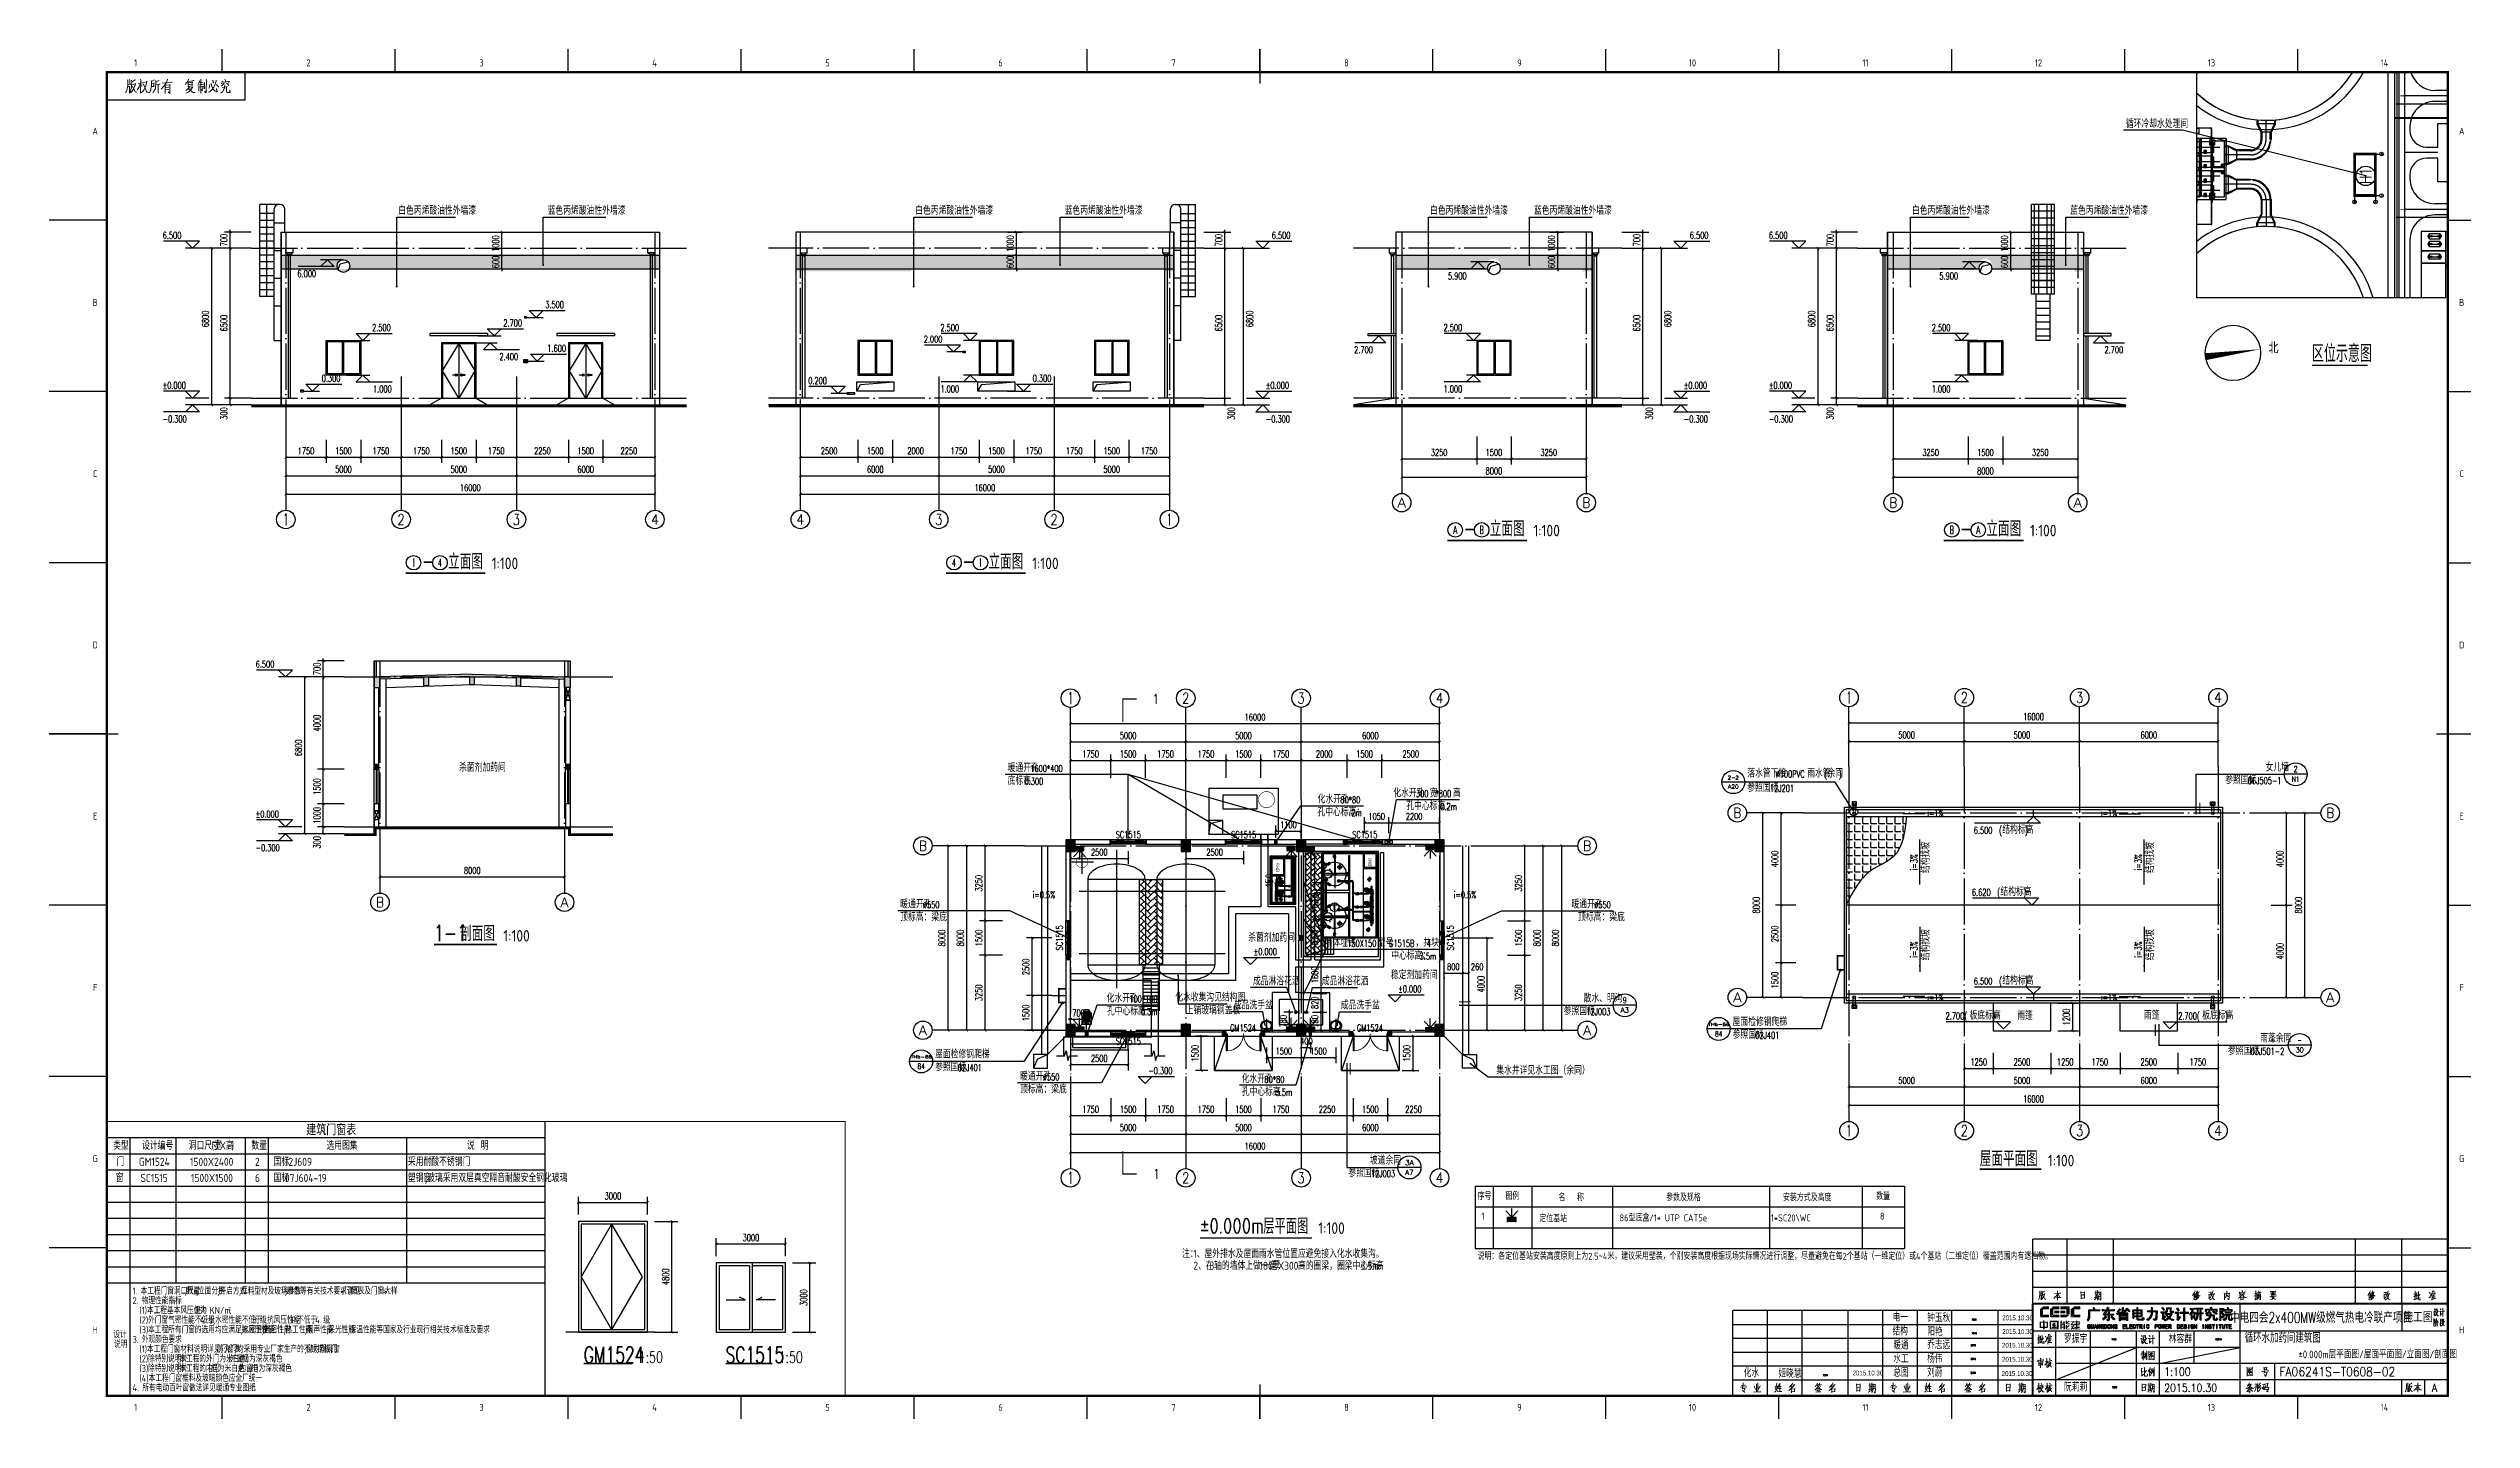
# Model space of a CAD drawing. Extents: x 36816 to 262577, y 14502 to 89811.
# Drawn here: x 157527 to 262577, y 21187 to 80637 of the extents above; entities that cross this region are included whole.
import ezdxf
from ezdxf.enums import TextEntityAlignment as Align

# ---------------------------------------------------------------- set-up
doc = ezdxf.new("R2010")
doc.units = 0
doc.header["$LTSCALE"] = 1000
doc.header["$MEASUREMENT"] = 0
for name, pattern in [('CENTERX2', [4, 2.5, -0.5, 0.5, -0.5]), ('DASH', [0.35, 0.25, -0.1]), ('DASHED2', [0.375, 0.25, -0.125]), ('DOTE', [2.42, 2, -0.2, 0.02, -0.2])]:
    doc.linetypes.add(name, pattern=pattern)
doc.layers.get('0').update_dxf_attribs({"color": 8})
doc.layers.get('Defpoints').update_dxf_attribs({"color": 8})
for name, color, linetype in [('-人员定位', 6, 'Continuous'), ('-人员定位标注', 4, 'Continuous'), ('3T_WOOD', 8, 'Continuous'), ('AXIS', 8, 'Continuous'), ('AXIS_TEXT', 8, 'Continuous'), ('BM', 8, 'Continuous'), ('COLUMN', 8, 'Continuous'), ('DIM_ELEV', 8, 'Continuous'), ('DIM_IDEN', 8, 'Continuous'), ('DIM_LEAD', 8, 'Continuous'), ('DIM_SYMB', 8, 'Continuous'), ('DOTE', 8, 'DOTE'), ('HQ1', 8, 'Continuous'), ('HQ2', 8, 'Continuous'), ('PUB_DIM', 8, 'Continuous'), ('PUB_HATCH', 8, 'Continuous'), ('PUB_TAB', 8, 'Continuous'), ('PUB_TEXT', 8, 'Continuous'), ('STAIR', 8, 'Continuous'), ('Version', 8, 'Continuous'), ('WALL', 8, 'Continuous'), ('WINDOW', 8, 'Continuous'), ('WINDOW_TEXT', 8, 'Continuous'), ('Z-本期建构筑物', 8, 'Continuous'), ('坡道', 8, 'Continuous'), ('洁具', 8, 'Continuous'), ('设备', 8, 'Continuous'), ('门窗', 8, 'Continuous')]:
    doc.layers.add(name, color=color, linetype=linetype)
doc.layers.add('Road_s标高', color=8, linetype='Continuous', lineweight=0)
doc.styles.add('-GBCBIGGBENOR', font='gbenor.shx', dxfattribs={"width": 0.7, "bigfont": 'gbcbig.shx'})
doc.styles.add('_HZTXT', font='standard.shx', dxfattribs={"width": 0.8, "bigfont": 'haiwenhz.shx'})
doc.styles.add('_TCH_AXIS', font='COMPLEX.shx', dxfattribs={"bigfont": 'gbcbig.shx'})
doc.styles.add('_TCH_DIM', font='simplex.shx', dxfattribs={"bigfont": 'gbcbig.shx'})
doc.styles.add('_TCH_DIM_T3', font='simplex.shx', dxfattribs={"width": 0.705882, "bigfont": 'gbcbig.shx'})
doc.styles.add('_TCH_LABEL', font='COMPLEX', dxfattribs={"bigfont": 'GBCBIG'})
doc.styles.add('_TCH_WINDOW', font='simplex.shx', dxfattribs={"bigfont": 'gbcbig.shx'})
doc.styles.add('BIGFONT', font='geditxt.shx', dxfattribs={"bigfont": 'haiwenhz.shx'})
doc.styles.add('COMPLEX', font='COMPLEX')
doc.styles.add('HZ', font='geditxt.shx', dxfattribs={"width": 0.7, "bigfont": 'hzfs_1.shx'})
doc.styles.add('HZTXT', font='haiwenrs.shx', dxfattribs={"bigfont": 'haiwenhz.shx'})
doc.styles.add('SIMPLEX', font='geditxt.shx', dxfattribs={"width": 0.8, "bigfont": 'dxt.shx'})
doc.styles.add('st1', font='geditxt.shx', dxfattribs={"width": 0.8, "bigfont": 'dxt.shx'})
doc.styles.get("Standard").update_dxf_attribs({"font": 'gbenor.shx', "bigfont": 'gbcbig.shx'})
doc.styles.add('TK', font='GEDITXT.SHX', dxfattribs={"width": 0.85, "height": 3.5, "bigfont": 'DXT.SHX'})
doc.styles.add('黑体', font='standard.shx')
doc.dimstyles.new('_TCH_ARCH&&100', dxfattribs={"dimtxt": 297.5, "dimasz": 100, "dimexe": 250, "dimexo": 300, "dimgap": 126.25, "dimtad": 1, "dimdec": 0, "dimzin": 0, "dimdsep": 46, "dimtxsty": '_TCH_DIM_T3', "dimblk": 'ARCHTICK', "dimcen": 0.09, "dimclrt": 7, "dimazin": 2, "dimtfac": 1, "dimtdec": 0, "dimtix": 1, "dimtmove": 2, "dimatfit": 3, "dimldrblk": 'ARCHTICK', "dimfxl": 0, "dimtolj": 1, "dimtzin": 0, "dimarcsym": 0})
doc.dimstyles.get("Standard").update_dxf_attribs({"dimscale": 100, "dimtxt": 3.5, "dimasz": 1, "dimexe": 2.5, "dimexo": 3, "dimgap": 1.5, "dimtad": 1, "dimdec": 0, "dimzin": 0, "dimdsep": 46, "dimtxsty": 'Standard', "dimblk": 'ARCHTICK', "dimcen": 0.09, "dimadec": 0, "dimazin": 0, "dimtfac": 1, "dimtdec": 0, "dimtix": 1, "dimtmove": 2, "dimatfit": 3, "dimfxl": 0, "dimtolj": 1, "dimtzin": 0, "dimarcsym": 0})
pattern_1 = [(0, (167617.69, 70978.13), (39.6875, 79.375), [0, -79.375])]

msp = doc.modelspace()

# ---------------------------------------------------------------- texts
at = {"layer": '-人员定位标注', "style": '-GBCBIGGBENOR'}
for s, p in [('序号', (219487.1, 30714.3)), ('图例', (220696, 30720.6)), ('名   称', (222991.4, 30664.9)), ('参数及规格', (227660.7, 30664.9)), ('安装方式及高度', (232726.7, 30664.9)), ('数量', (236766.9, 30714.3)), ('1', (219651.8, 29856.3)), ('定位基站', (222163.2, 29753.3)), ('86型底盒/1* UTP CAT5e', (225640, 29782.7)), ('1*SC20\\WC', (232200.5, 29783.1)), ('8', (236931.6, 29856.3)), ('说明：各定位基站安装高度原则上为2.5~4米，建议采用壁装，个别安装高度根据现场实际情况进行调整，尽量避免在每2个基站（一维定位）或4个基站（二维定位）覆盖范围内有遮挡物。', (219483.6, 28119.2))]:
    msp.add_text(s, height=300, dxfattribs=at).set_placement(p)
at = {"layer": 'AXIS_TEXT', "color": 251, "style": '_TCH_AXIS'}
for s, height, p, p2 in [('4', 89.1, (258645.4, 76016.1), (258713.3, 76016.1)), ('1', 102.9, (258657.3, 74209.2), (258701.4, 74209.2))]:
    msp.add_text(s, height=height, dxfattribs=at).set_placement(p, p2, align=Align.FIT)
at = {"layer": 'AXIS_TEXT', "style": '_TCH_AXIS'}
for s, height, p, p2 in [('B', 87.1, (257474, 73939), (257544.5, 73939)), ('A', 85, (258372.8, 73940), (258445.7, 73940)), ('1', 514.7, (167707.4, 59955.7), (167928, 59955.7)), ('2', 465.9, (172662.4, 59980.1), (172973, 59980.1)), ('3', 465.9, (177662.4, 59980.1), (177973, 59980.1)), ('4', 445.4, (183648, 59990.3), (183987.4, 59990.3)), ('4', 445.4, (189953.8, 59990.3), (190293.2, 59990.3)), ('3', 465.9, (195968.2, 59980.1), (196278.8, 59980.1)), ('2', 465.9, (200968.2, 59980.1), (201278.8, 59980.1)), ('1', 514.7, (206013.2, 59955.7), (206233.8, 59955.7))]:
    msp.add_text(s, height=height, dxfattribs=at).set_placement(p, p2, align=Align.FIT)
at = {"layer": 'DIM_IDEN', "color": 7, "style": '_TCH_LABEL'}
for s, height, width, p, p2 in [('THb-66', 131.65, 1.177419, (229482.8, 38256.2), (230398, 38256.2)), ('84', 230.99, 0.805556, (229777.1, 37794.9), (230096.1, 37794.9)), ('THb-66', 131.65, 1.177419, (194908.4, 36850.6), (195823.6, 36850.6)), ('84', 230.99, 0.805556, (195202.7, 36389.3), (195521.7, 36389.3))]:
    msp.add_text(s, height=height, dxfattribs=dict(at, width=width)).set_placement(p, p2, align=Align.FIT)
at = {"layer": 'DIM_IDEN', "color": 7, "style": '_TCH_DIM'}
for s, p in [('屋面检修钢爬梯', (230541.6, 38254.1)), ('参照国标', (230541.6, 37701.6)), ('屋面检修钢爬梯', (195967.2, 36848.5)), ('参照国标', (195967.2, 36295.9))]:
    msp.add_text(s, height=337.59, dxfattribs=at).set_placement(p)
at = {"layer": 'DIM_IDEN', "color": 7, "style": '_TCH_DIM', "width": 0.705882}
for p in [(231524.6, 37701.6), (196950.2, 36295.9)]:
    msp.add_text('02J401', height=297.5, dxfattribs=at).set_placement(p)
at = {"layer": 'DIM_LEAD', "color": 7, "style": '_TCH_DIM'}
for s, p in [('暖通开孔', (199109.5, 49267.9)), ('底标高', (199109.5, 48707.9))]:
    msp.add_text(s, height=337.59, dxfattribs=at).set_placement(p)
at = {"layer": 'DIM_LEAD', "color": 7, "style": '_TCH_DIM', "width": 0.705882}
for s, p in [('1600*400', (200092.5, 49267.9)), ('0.300', (199846.8, 48707.9))]:
    msp.add_text(s, height=297.5, dxfattribs=at).set_placement(p)
at = {"layer": 'DIM_SYMB', "color": 7}
msp.add_text('%%P0.000m层平面图/屋面平面图/立面图/剖面图', height=330.709, dxfattribs=at).set_placement((255068.7, 23843.8))
at = {"layer": 'PUB_TAB', "color": 7}
for s, height, p in [('建筑门窗表', 482.27, (168701.4, 33512.3)), ('类型', 337.59, (160332.7, 32887.3)), ('设计编号', 337.59, (161585.1, 32887.3)), ('洞口尺寸', 337.59, (163611.1, 32887.3)), ('(', 350, (164594.1, 32887.3)), ('宽', 337.6, (164710.7, 32887.3)), ('X', 350, (164956.5, 32887.3)), ('高', 337.6, (165219, 32887.3)), (')', 350, (165464.7, 32887.3)), ('数量', 337.59, (166325.3, 32887.3)), ('选用图集', 337.59, (169579.6, 32887.3)), ('说', 337.6, (175674.5, 32887.3)), ('明', 337.6, (176270.2, 32887.3)), ('1.', 300, (161172.4, 26612.3)), ('2.', 300, (161172.4, 26192.3)), ('本工程门窗洞口尺寸', 289.36, (161522.4, 26612.3)), ('物理性能指标', 289.36, (161572.4, 26192.3)), (':', 300, (162836.3, 26192.3)), (',', 300, (163418.2, 26612.3)), ('数量', 289.36, (163505.7, 26612.3)), (',', 300, (163927, 26612.3)), ('立面分格', 289.36, (164014.5, 26612.3)), (',', 300, (164857, 26612.3)), ('开启方式', 289.36, (164944.5, 26612.3)), (',', 300, (165787.1, 26612.3)), ('框料型材及玻璃参数', 289.36, (165874.6, 26612.3)), (',', 300, (167770.3, 26612.3)), ('颜色等有关技术要求详见', 289.362, (167857.8, 26612.3)), ('<', 300, (170174.8, 26612.3)), ('门窗表及门窗大样', 289.36, (170349.8, 26612.3)), ('>.', 300, (172034.9, 26612.3)), ('(1)', 300, (161472.4, 25772.3)), ('(2)', 300, (161472.4, 25352.3)), ('(3)', 300, (161472.4, 24932.3)), ('本工程基本风压值为', 289.36, (161797.4, 25772.3)), ('本工程所有门窗的选用均应满足抗风压性能', 289.362, (161847.4, 24932.3)), ('外门窗气密性能不低于', 289.36, (161847.4, 25352.3)), ('050', 300, (163843.2, 25772.3)), ('4', 300, (164103.8, 25352.3)), ('级', 289.4, (164453.8, 25352.3)), ('KN/m', 300, (164518.2, 25772.3)), (',', 300, (164664.5, 25352.3)), ('水密性能不低于', 289.36, (164752, 25352.3)), ('2', 150, (165319.4, 25922.3)), (';', 300, (165380.1, 25772.3)), ('水密性能', 289.36, (165937.1, 24932.3)), ('3', 300, (166376.4, 25352.3)), ('级', 289.4, (166701.4, 25352.3)), ('气密性能', 289.36, (166867.1, 24932.3)), (',', 300, (166912.1, 25352.3)), ('抗风压性能', 289.36, (166999.6, 25352.3)), ('热工性能', 289.36, (167797.2, 24932.3)), ('P', 300, (168052.7, 25352.3)), ('3', 150, (168252.7, 25352.3)), ('不低于', 289.36, (168307.9, 25352.3)), ('隔声性能', 289.36, (168727.2, 24932.3)), ('4', 300, (169089.8, 25352.3)), ('级', 289.4, (169439.8, 25352.3)), ('采光性能', 289.36, (169657.3, 24932.3)), (';', 300, (169650.5, 25352.3)), ('保温性能等国家及行业现行相关技术标准及要求', 289.362, (170587.3, 24932.3)), ('设计', 289.36, (160341.8, 24722.3)), ('说明', 289.36, (160368.9, 24302.3)), ('3.', 300, (161172.4, 24512.3)), ('(1)', 300, (161472.4, 24092.3)), ('外观颜色要求', 289.36, (161572.4, 24512.3)), ('本工程门窗材料说明详见门窗表', 289.362, (161797.4, 24092.3)), (':', 300, (162836.3, 24512.3)), ('防火门均采用专业厂家生产的不锈钢板门', 289.362, (164833.9, 24092.3)), (',', 300, (165849.6, 24932.3)), (',', 300, (166779.6, 24932.3)), (',', 300, (167709.7, 24932.3)), (',', 300, (168639.7, 24932.3)), ('窗为塑钢窗', 289.36, (168712.9, 24092.3)), (',', 300, (169569.8, 24932.3)), (';', 300, (169766, 24092.3)), (',', 300, (170499.8, 24932.3)), ('.', 300, (175010.7, 24932.3)), ('(2)', 300, (161472.4, 23672.3)), ('(3)', 300, (161472.4, 23252.3)), ('(4)', 300, (161472.4, 22832.3)), ('除特别说明外', 289.36, (161847.4, 23672.3)), ('除特别说明外', 289.36, (161847.4, 23252.3)), ('本工程门窗框料及玻璃颜色应全厂统一', 289.362, (161872.4, 22832.3)), (',', 300, (163111.3, 23672.3)), (',', 300, (163111.3, 23252.3)), ('本工程的外门为米白色', 289.36, (163198.8, 23672.3)), ('本工程的内门', 289.36, (163198.8, 23252.3)), ('(', 300, (164462.6, 23252.3)), ('框', 289.4, (164562.6, 23252.3)), (',', 300, (164746.4, 24092.3)), (')', 300, (164773.2, 23252.3)), ('为米白色', 289.36, (164873.2, 23252.3)), (';', 300, (165305.1, 23672.3)), ('外窗', 289.36, (165392.6, 23672.3)), (';', 300, (165715.8, 23252.3)), ('内窗', 289.36, (165803.3, 23252.3)), ('(', 300, (165813.9, 23672.3)), ('框', 289.4, (165913.9, 23672.3)), (')', 300, (166124.6, 23672.3)), ('为深灰褐色', 289.36, (166224.6, 23672.3)), ('(', 300, (166224.6, 23252.3)), ('框', 289.4, (166324.6, 23252.3)), (')', 300, (166535.2, 23252.3)), ('为深灰褐色', 289.36, (166635.2, 23252.3)), (';', 300, (167277.7, 23672.3)), (';', 300, (167688.4, 23252.3)), (',', 300, (168625.4, 24092.3)), ('4.', 300, (161172.4, 22412.3)), ('所有电动百叶窗做法详见暖通专业图纸', 289.362, (161597.4, 22412.3)), ('.', 300, (165178.3, 22412.3)), ('.', 300, (165453.3, 22832.3))]:
    msp.add_text(s, height=height, dxfattribs=at).set_placement(p)
at = {"layer": 'PUB_TAB', "color": 3}
for s, height, p in [('窗', 337.6, (160450, 31487.3)), ('门', 337.6, (160470.5, 32187.3)), ('GM1524', 350, (161447, 32187.3)), ('SC1515', 350, (161515.6, 31487.3)), ('1500X2400', 350, (163662.7, 32187.3)), ('1500X1500', 350, (163706.5, 31487.3)), ('2', 350, (166481.6, 32187.3)), ('6', 350, (166478.1, 31487.3)), ('国标', 337.59, (167287.2, 31487.3)), ('国标', 337.59, (167288.9, 32187.3)), ('12J609', 350, (167780.4, 32187.3)), ('07J604-19', 350, (167778.7, 31487.3)), ('塑钢窗', 337.59, (173107.8, 31487.3)), ('采用耐酸不锈钢门', 337.59, (173112.6, 32187.3)), ('玻璃采用双层真空隔音耐酸安全钢化玻璃', 337.589, (173947.1, 31487.3)), (',', 350, (173845, 31487.3))]:
    msp.add_text(s, height=height, dxfattribs=at).set_placement(p)
at = {"layer": 'PUB_TEXT', "style": '_TCH_DIM'}
for s, height, p in [('循环冷却水处理间', 337.59, (247590.5, 77192.3)), ('白色丙烯酸油性外墙漆', 337.59, (172690.8, 73431.5)), ('蓝色丙烯酸油性外墙漆', 337.59, (179168.5, 73430.7)), ('白色丙烯酸油性外墙漆', 337.59, (195105, 73431.5)), ('蓝色丙烯酸油性外墙漆', 337.59, (201582.7, 73430.7)), ('白色丙烯酸油性外墙漆', 337.59, (217424.2, 73431.5)), ('蓝色丙烯酸油性外墙漆', 337.59, (221928.9, 73430.7)), ('白色丙烯酸油性外墙漆', 337.59, (238317.2, 73431.5)), ('蓝色丙烯酸油性外墙漆', 337.59, (245175.2, 73430.7)), ('北', 482.3, (253773.9, 67412.7)), ('落水管下接', 337.59, (231177.4, 49030.4)), ('雨水管', 337.59, (233776.1, 49030.4)), ('余同', 337.59, (234653.4, 49030.4)), ('女儿墙', 337.59, (253651, 49290.8)), ('化水开孔', 337.59, (215831.6, 48176)), ('宽', 337.6, (217414.6, 48176)), ('高', 337.6, (218420.3, 48176)), ('参照国标', 337.59, (231177.4, 48404.8)), ('参照国标', 337.59, (251894.3, 48742)), ('孔中心标高：', 337.59, (212542.2, 47348.1)), ('化水开孔', 337.59, (212553.7, 47908.1)), ('孔中心标高：', 337.59, (216397.1, 47616)), ('结构标高', 337.59, (242233.4, 46586.7)), ('结构标高', 337.59, (242154.5, 43896.7)), ('顶标高：梁底', 337.59, (194455.5, 42795.5)), ('暖通开孔', 337.59, (194455.5, 43355.5)), ('暖通开孔', 337.59, (223558.4, 43355.5)), ('顶标高：梁底', 337.59, (223845.3, 42795.5)), ('墙体埋铁', 337.59, (212854, 41688.1)), ('型号', 337.59, (215157, 41688.1)), ('，共', 337.59, (216788.5, 41688.1)), ('块', 337.6, (217480, 41688.1)), ('中心标高：', 337.59, (215743.5, 41128.1)), ('成品淋浴花洒', 337.59, (209745.9, 40019.8)), ('成品淋浴花洒', 337.59, (212731, 40019.8)), ('结构标高', 337.59, (242233.4, 40046.7)), ('化水开孔', 337.59, (203404.4, 39276.5)), ('孔中心标高：', 337.59, (203412.9, 38716.5)), ('化水收集沟见结构图', 337.59, (206377.5, 39317.4)), ('上铺玻璃钢盖板', 337.59, (206831.8, 38757.4)), ('成品洗手盆', 337.59, (208920.1, 38976.8)), ('成品洗手盆', 337.59, (213556.3, 38976.8)), ('参照国标', 337.59, (223219.3, 38727.3)), ('散水、明沟', 337.59, (224082, 39276.1)), ('板底标高', 337.59, (240816.9, 38535)), ('板底标高', 337.59, (250901.4, 38535)), ('雨蓬', 337.59, (253411.6, 37546.9)), ('余同', 337.59, (254093.1, 37546.9)), ('参照国标', 337.59, (252018.3, 37001.8)), ('暖通开孔', 337.59, (199650.7, 35891.2)), ('化水开孔', 337.59, (209261.6, 35785.3)), ('集水井详见水工图（余同）', 337.589, (220295.2, 36150.9)), ('顶标高：梁底', 337.59, (199650.7, 35331.2)), ('孔中心标高：', 337.59, (209261.6, 35225.3)), ('坡道', 337.59, (214815.1, 32248.4)), ('余同', 337.59, (215496.6, 32248.4)), ('参照国标', 337.59, (213881.8, 31699.6))]:
    msp.add_text(s, height=height, dxfattribs=at).set_placement(p)
at = {"layer": 'PUB_TEXT'}
for s, height, style, width, p in [('6.500', 297.5, '_TCH_DIM', 0.705882, (162478.1, 72383.1)), ('6.500', 297.5, '_TCH_DIM', 0.705882, (210563.1, 72383.1)), ('6.500', 297.5, '_TCH_DIM', 0.705882, (228686.1, 72383.1)), ('6.500', 297.5, '_TCH_DIM', 0.705882, (232114.3, 72383.1)), ('6.000', 297.5, '_TCH_DIM', 0.705882, (168322.7, 70723.1)), ('5.900', 297.5, '_TCH_DIM', 0.705882, (218201.5, 70623.1)), ('5.900', 297.5, '_TCH_DIM', 0.705882, (239508.9, 70623.1)), ('3.500', 297.5, '_TCH_DIM', 0.705882, (179065.5, 69383.1)), ('2.500', 297.5, '_TCH_DIM', 0.705882, (171557.9, 68383.1)), ('2.700', 297.5, '_TCH_DIM', 0.705882, (177247.9, 68583.1)), ('2.500', 297.5, '_TCH_DIM', 0.705882, (196198.2, 68383.1)), ('2.500', 297.5, '_TCH_DIM', 0.705882, (218010.3, 68383.1)), ('2.500', 297.5, '_TCH_DIM', 0.705882, (239175.1, 68383.1)), ('2.400', 297.5, '_TCH_DIM', 0.705882, (177078.9, 67123.1)), ('1.600', 297.5, '_TCH_DIM', 0.705882, (179155.5, 67483.1)), ('2.000', 297.5, '_TCH_DIM', 0.705882, (195475.6, 67883.1)), ('2.700', 297.5, '_TCH_DIM', 0.705882, (214134.9, 67423.1)), ('2.700', 297.5, '_TCH_DIM', 0.705882, (246665.5, 67423.1)), ('区位示意图', 744.09, 'HZ', 0.7, (255656, 67038.6)), ('0.300', 297.5, '_TCH_DIM', 0.705882, (169375.5, 66183.1)), ('0.200', 297.5, '_TCH_DIM', 0.705882, (190465.6, 66083.1)), ('0.300', 297.5, '_TCH_DIM', 0.705882, (200197.4, 66183.1)), ('%%P0.000', 297.5, '_TCH_DIM', 0.705882, (162478.1, 65883.1)), ('1.000', 297.5, '_TCH_DIM', 0.705882, (171597.9, 65723.1)), ('1.000', 297.5, '_TCH_DIM', 0.705882, (196198.2, 65723.1)), ('%%P0.000', 297.5, '_TCH_DIM', 0.705882, (210303.1, 65883.1)), ('1.000', 297.5, '_TCH_DIM', 0.705882, (218010.3, 65723.1)), ('%%P0.000', 297.5, '_TCH_DIM', 0.705882, (228426.1, 65883.1)), ('%%P0.000', 297.5, '_TCH_DIM', 0.705882, (232114.3, 65883.1)), ('1.000', 297.5, '_TCH_DIM', 0.705882, (239175.1, 65723.1)), ('-0.300', 297.5, '_TCH_DIM', 0.705882, (162478.1, 64423.1)), ('-0.300', 297.5, '_TCH_DIM', 0.705882, (210303.1, 64423.1)), ('-0.300', 297.5, '_TCH_DIM', 0.705882, (228426.1, 64423.1)), ('-0.300', 297.5, '_TCH_DIM', 0.705882, (232114.3, 64423.1)), ('立面图', 661.42, '_HZTXT', 0.8, (220012.6, 59483)), ('立面图', 661.42, '_HZTXT', 0.8, (241542.5, 59483)), ('-', 700, '_HZTXT', 0.8, (218867.4, 59483)), ('-', 700, '_HZTXT', 0.8, (240397.4, 59483)), ('-', 700, '_HZTXT', 0.8, (173706.6, 58058.9)), ('立面图', 661.42, '_HZTXT', 0.8, (174851.7, 58058.9)), ('-', 700, '_HZTXT', 0.8, (197137.1, 58058.9)), ('立面图', 661.42, '_HZTXT', 0.8, (198282.2, 58058.9)), ('6.500', 297.5, '_TCH_DIM', 0.705882, (166510.4, 53790.1)), ('1', 425, '_TCH_LABEL', 0.705882, (205407.6, 52215.3)), ('(', 297.5, '_TCH_DIM', 0.705882, (234513.4, 49030.4)), (')', 297.5, '_TCH_DIM', 0.705882, (235144.9, 49030.4)), ('300', 297.5, '_TCH_DIM', 0.705882, (216814.6, 48176)), ('*800', 297.5, '_TCH_DIM', 0.705882, (217660.3, 48176)), ('12J201', 297.5, '_TCH_DIM', 0.705882, (232160.4, 48404.8)), ('%%c100PVC', 297.5, '_TCH_DIM', 0.705882, (232406.1, 49030.4)), ('06J505-1', 297.5, '_TCH_DIM', 0.705882, (252877.3, 48742)), ('%%P0.000', 297.5, '_TCH_DIM', 0.705882, (166510.4, 47290.1)), ('80*80', 297.5, '_TCH_DIM', 0.705882, (213536.7, 47908.1)), ('2m', 297.5, '_TCH_DIM', 0.705882, (214016.7, 47348.1)), ('0.2m', 297.5, '_TCH_DIM', 0.705882, (217871.6, 47616)), ('i=1%', 297.5, '_TCH_DIM', 0.705882, (238982.8, 47337)), ('i=1%', 297.5, '_TCH_DIM', 0.705882, (246510.6, 47337)), ('6.500', 297.5, '_TCH_DIM', 0.705882, (240997.4, 46586.7)), ('(', 297.5, '_TCH_DIM', 0.705882, (242093.4, 46586.7)), (')', 297.5, '_TCH_DIM', 0.705882, (243216.4, 46586.7)), ('-0.300', 297.5, '_TCH_DIM', 0.705882, (166510.4, 45830.1)), ('6.620', 297.5, '_TCH_DIM', 0.705882, (240918.5, 43896.7)), ('(', 297.5, '_TCH_DIM', 0.705882, (242014.5, 43896.7)), (')', 297.5, '_TCH_DIM', 0.705882, (243137.4, 43896.7)), ('%%c550', 297.5, '_TCH_DIM', 0.705882, (195438.5, 43355.5)), ('i=0.5%%%', 297.5, '_TCH_DIM', 0.705882, (200196.5, 43789.2)), ('i=0.5%%%', 297.5, '_TCH_DIM', 0.705882, (218455.2, 43789.2)), ('%%c550', 297.5, '_TCH_DIM', 0.705882, (224541.4, 43355.5)), ('1-1', 700, '_HZTXT', 0.8, (174236.8, 41929.7)), ('剖面图', 661.42, '_HZTXT', 0.8, (175371.2, 41929.7)), ('%%P0.000', 297.5, '_TCH_DIM', 0.705882, (209778.2, 41327.4)), ('150X150', 297.5, '_TCH_DIM', 0.705882, (213837, 41688.1)), ('G1515B', 297.5, '_TCH_DIM', 0.705882, (215648.5, 41688.1)), ('3.5m', 297.5, '_TCH_DIM', 0.705882, (216972.2, 41128.1)), ('4', 297.5, '_TCH_DIM', 0.705882, (217280, 41688.1)), ('%%P0.000', 297.5, '_TCH_DIM', 0.705882, (216043, 39706.9)), ('6.500', 297.5, '_TCH_DIM', 0.705882, (240997.4, 40046.7)), ('(', 297.5, '_TCH_DIM', 0.705882, (242093.4, 40046.7)), (')', 297.5, '_TCH_DIM', 0.705882, (243216.4, 40046.7)), ('100*100', 297.5, '_TCH_DIM', 0.705882, (204387.4, 39276.5)), ('0.3m', 297.5, '_TCH_DIM', 0.705882, (204887.4, 38716.5)), ('12J003', 297.5, '_TCH_DIM', 0.705882, (224202.3, 38727.3)), ('i=1%', 297.5, '_TCH_DIM', 0.705882, (238982.8, 39348.8)), ('2.700(', 297.5, '_TCH_DIM', 0.705882, (239776.9, 38535)), (')', 297.5, '_TCH_DIM', 0.705882, (241799.8, 38535)), ('i=1%', 297.5, '_TCH_DIM', 0.705882, (246510.6, 39348.8)), ('2.700(', 297.5, '_TCH_DIM', 0.705882, (249861.4, 38535)), (')', 297.5, '_TCH_DIM', 0.705882, (251884.4, 38535)), ('03J501-2', 297.5, '_TCH_DIM', 0.705882, (253001.3, 37001.8)), ('%%c550', 297.5, '_TCH_DIM', 0.705882, (200633.7, 35891.2)), ('-0.300', 297.5, '_TCH_DIM', 0.705882, (205210.2, 36164.4)), ('80*80', 297.5, '_TCH_DIM', 0.705882, (210244.6, 35785.3)), ('3.5m', 297.5, '_TCH_DIM', 0.705882, (210736.1, 35225.3)), ('屋面平面图', 661.42, '_HZTXT', 0.8, (241258.8, 32166.9)), ('1', 425, '_TCH_LABEL', 0.705882, (205436.8, 31620.9)), ('12J003', 297.5, '_TCH_DIM', 0.705882, (214864.7, 31699.6)), ('7291', 75, 'HZ', 0.7, (240905.1, 25485.2)), ('GM1524', 700, 'HZ', 0.7, (180736.5, 23643.1)), ('SC1515', 700, 'HZ', 0.7, (186885.2, 23643.1)), ('3079', 75, 'HZ', 0.7, (240859.5, 24364)), ('7219', 75, 'HZ', 0.7, (240905.1, 24885.2)), ('1196', 75, 'HZ', 0.7, (246962.3, 24632.1)), ('X0210', 75, 'HZ', 0.7, (251464.7, 24626.4)), ('1:50', 500, 'HZ', 0.7, (183116.5, 23643.1)), ('1:50', 500, 'HZ', 0.7, (189183.5, 23643.1)), ('7574', 75, 'HZ', 0.7, (234455.5, 23072.3)), ('3073', 75, 'HZ', 0.7, (240859.5, 23774.3)), ('2499', 75, 'HZ', 0.7, (240859.5, 23174.3)), ('7592', 75, 'HZ', 0.7, (246994, 22546.2))]:
    msp.add_text(s, height=height, dxfattribs=dict(at, style=style, width=width)).set_placement(p)
for s, height, style, width, p, p2 in [('A', 336.4, '_HZTXT', 0.673077, (218431.2, 59594.8), (218603.7, 59594.8)), ('B', 336.4, '_HZTXT', 0.769231, (219576.3, 59594.8), (219748.8, 59594.8)), ('B', 336.4, '_HZTXT', 0.769231, (239961.2, 59594.8), (240133.6, 59594.8)), ('A', 336.4, '_HZTXT', 0.673077, (241106.3, 59594.8), (241278.8, 59594.8)), ('1', 367, '_HZTXT', 1.033846, (173311.4, 58155.4), (173401.8, 58155.4)), ('4', 336.4, '_HZTXT', 0.717949, (174415.5, 58170.7), (174588, 58170.7)), ('4', 336.4, '_HZTXT', 0.717949, (196700.9, 58170.7), (196873.3, 58170.7)), ('1', 367, '_HZTXT', 1.033846, (197887, 58155.4), (197977.4, 58155.4)), ('-', 261, '_TCH_LABEL', 0.777778, (255039.3, 37515.8), (255213.3, 37515.8))]:
    msp.add_text(s, height=height, dxfattribs=dict(at, style=style, width=width)).set_placement(p, p2, align=Align.FIT)
for s, height, p in [('1:100', 500, (221905.3, 59483)), ('1:100', 500, (243435.3, 59483)), ('1:100', 500, (176744.5, 58058.9)), ('1:100', 500, (200175, 58058.9)), ('杀菌剂加药间', 337.59, (175329.8, 49284.4, 337350.9)), ('1:100', 500, (177246.3, 41911.8)), ('杀菌剂加药间', 337.59, (209541.5, 41907, 337350.9)), ('稳定剂加药间', 337.59, (215728.3, 40286.5, 337350.9)), ('雨篷', 337.59, (242881.9, 38522.1)), ('雨篷', 337.59, (248378.4, 38539.1)), ('1:100', 500, (244209.8, 32166.9)), ('%%p0.000m', 700, (207452.7, 29236.3)), ('层平面图', 675.18, (210194.4, 29236.3)), ('1:100', 500, (212580.3, 29236.3)), ('罗振宇', 337.59, (244907.4, 24513.7)), ('林容群', 337.59, (249447.6, 24505.1)), ('阮莉莉', 337.59, (244907.4, 22413.7))]:
    msp.add_text(s, height=height, dxfattribs=at).set_placement(p)
at = {"layer": 'PUB_TEXT', "style": '_TCH_LABEL'}
for s, height, p, p2 in [('2', 261, (254865.3, 49256), (255039.3, 49256)), ('A20', 175.42, (230342.7, 48543.4), (230802.1, 48543.4)), ('2-2', 166.39, (230334.7, 48935.7), (230810.1, 48935.7)), ('N1', 224.2, (254781.4, 48841), (255123.1, 48841)), ('A3', 217.39, (225686.2, 38831.9), (226048.5, 38831.9)), ('9', 261, (225780.3, 39241.3), (225954.3, 39241.3)), ('30', 221.93, (254951.9, 37102.7), (255300.6, 37102.7)), ('A7', 217.39, (216348.6, 31804.2), (216710.9, 31804.2)), ('3A', 212.87, (216342.2, 32221.3), (216717.3, 32221.3))]:
    msp.add_text(s, height=height, dxfattribs=at).set_placement(p, p2, align=Align.FIT)
at = {"layer": 'PUB_TEXT', "style": '_TCH_DIM', "width": 0.705882}
for p in [(238554, 44999.1), (248283.3, 44999.1), (238554, 41216), (248283.3, 41216)]:
    msp.add_text('i=3%', height=297.5, rotation=90, dxfattribs=at).set_placement(p)
at = {"layer": 'PUB_TEXT', "style": '_TCH_DIM'}
for p in [(239084.2, 44882.5), (248813.5, 44882.5), (239084.2, 41099.4), (248813.5, 41099.4)]:
    msp.add_text('结构找坡', height=337.59, rotation=90, dxfattribs=at).set_placement(p)
at = {"layer": 'PUB_TEXT', "color": 2}
for s, height, p in [('注：', 337.59, (206672.1, 28197.9)), ('1', 350, (207163.5, 28197.9)), ('、屋外排水及屋面雨水管位置应避免接入化水收集沟。', 337.589, (207309.4, 28197.9)), ('2', 350, (207162.4, 27680.1)), ('、在', 337.59, (207366.6, 27680.1)), ('3', 350, (207858.1, 27680.1)), ('轴的墙体上做一道', 337.59, (208062.2, 27680.1)), ('180', 350, (210028.2, 27680.1)), ('厚', 337.6, (210582.4, 27680.1)), ('X300', 350, (210828.1, 27680.1)), ('高的圈梁，圈梁中心标高', 337.589, (211703.1, 27680.1)), ('3.5m', 350, (214406.3, 27680.1)), ('。', 337.6, (215164.6, 27680.1))]:
    msp.add_text(s, height=height, dxfattribs=at).set_placement(p)
at = {"layer": 'PUB_TEXT', "color": 3, "style": 'HZTXT', "width": 0.75}
for s, height, p in [('结构', 340.2, (237476.2, 24841.2)), ('电一', 340.2, (237476.2, 25441.2)), ('钟玉秋', 340.2, (238980.6, 25419.4)), ('2015.10.30', 211.68, (242231.3, 25491.5)), ('暖通', 340.2, (237508.5, 24230)), ('乔志远', 340.2, (238975.5, 24241.4)), ('阳艳', 340.2, (238980.6, 24819.4)), ('2015.10.30', 211.68, (242220.3, 24300.4)), ('2015.10.30', 211.68, (242231.3, 24896)), ('化水', 340.2, (231026.6, 23028.3)), ('姬晓慧', 340.2, (232531, 23006.6)), ('2015.10.30', 211.68, (235742.4, 23098.3)), ('水工', 340.2, (237508.5, 23640.3)), ('总图', 340.2, (237508.5, 23040.3)), ('杨伟', 340.2, (238975.5, 23651.8)), ('刘蔚', 340.2, (238975.5, 23051.8)), ('2015.10.30', 211.68, (242209.3, 23076.2)), ('2015.10.30', 211.68, (242220.3, 23693.8))]:
    msp.add_text(s, height=height, dxfattribs=at).set_placement(p)
at = {"layer": 'PUB_TEXT', "linetype": 'Continuous', "style": 'BIGFONT', "width": 0.7}
msp.add_text('循环水加药间建筑图', height=403.2, dxfattribs=at).set_placement((252740.3, 24521.9))
at = {"layer": '设备', "color": 251, "width": 0.7}
msp.add_text('4', height=300, dxfattribs=at).set_placement((213275.8, 43390.7), align=Align.MIDDLE)
at = {"layer": '设备', "color": 251, "char_height": 120, "attachment_point": 6, "rotation": 90, "style": 'st1'}
for insert in [(210835.4, 45312), (214836.2, 45541.7)]:
    msp.add_mtext('控制柜', dxfattribs=dict(at, insert=insert))

# ---------------------------------------------------------------- blocks, each defined once
blk = doc.blocks.new('_DotSmall')
at = {"color": 0, "linetype": 'ByBlock', "lineweight": 100, "const_width": 0.5}
blk.add_lwpolyline([(-0.0625, 0, 1), (0.0625, 0, 1)], format="xyb", close=True, dxfattribs=at)
blk = doc.blocks.new('*D20')
at = {"layer": 'Defpoints', "color": 0, "transparency": 16777216}
for p in [(210686, 44642), (210686, 44492), (210781, 44642)]:
    blk.add_point(p, dxfattribs=at)
at = {"layer": '设备', "color": 0, "lineweight": -2, "transparency": 16777216}
for p, q in [((210781, 44642), (210781, 44742)), ((210781, 44492), (210781, 44642)), ((210781, 44492), (210781, 44392)), ((210986, 44642), (211031, 44642)), ((210986, 44492), (211031, 44492))]:
    blk.add_line(p, q, dxfattribs=at)
at = {"layer": '设备', "color": 0, "lineweight": -2, "transparency": 16777216, "xscale": 100, "yscale": 100, "zscale": 100}
for p, rotation in [((210781, 44642), 270), ((210781, 44492), 90)]:
    blk.add_blockref('_DotSmall', p, dxfattribs=dict(at, rotation=rotation))
at = {"layer": '设备', "color": 0, "transparency": 16777216, "insert": (210456, 44567), "char_height": 350, "attachment_point": 5, "rotation": 90}
blk.add_mtext('\\A1;150', dxfattribs=at)
blk = doc.blocks.new('_ArchTick')
at = {"color": 0, "linetype": 'ByBlock', "const_width": 0.4}
blk.add_lwpolyline([(-0.5, -0.5), (0.5, 0.5)], dxfattribs=at)
blk = doc.blocks.new('_RAINH')
for p, q in [((-150, 0), (-150, -200)), ((150, 0), (-150, 0)), ((150, -200), (150, 0)), ((-150, -200), (150, -200)), ((-150, -200), (-75, -280)), ((-75, -280), (75, -280)), ((-75, -280), (-75, -330)), ((-75, -330), (75, -330)), ((75, -280), (150, -200)), ((75, -330), (75, -280))]:
    blk.add_line(p, q)
blk = doc.blocks.new('jzw-bh')
blk.add_circle((0, 0), 1.4)
at = {"style": 'SIMPLEX', "width": 0.8}
blk.add_attdef('JZW', text='', height=1, dxfattribs=at).set_placement((0, 0), align=Align.MIDDLE)
blk = doc.blocks.new('DLZXBG')
at = {"layer": 'Road_s标高', "const_width": 0.3}
for points in [[(-1.44, 0), (1.44, 0)], [(0, -1.44), (0, 1.44)]]:
    blk.add_lwpolyline(points, dxfattribs=at)
blk = doc.blocks.new('GEDI_WK_A11')
at = {"color": 3}
for p, q in [((75, 584), (75, 594)), ((150, 584), (150, 594)), ((225, 584), (225, 594)), ((300, 584), (300, 594)), ((375, 584), (375, 594)), ((450, 584), (450, 594)), ((525, 584), (525, 594)), ((600, 584), (600, 594)), ((675, 584), (675, 594)), ((750, 584), (750, 594)), ((825, 584), (825, 594)), ((900, 584), (900, 594)), ((975, 584), (975, 594)), ((85, 572), (85, 584)), ((25, 572), (85, 572)), ((25, 519.8), (0, 519.8)), ((1040, 519.8), (1050, 519.8)), ((25, 445.5), (0, 445.5)), ((1040, 445.5), (1050, 445.5)), ((25, 371.2), (0, 371.2)), ((1040, 371.2), (1050, 371.2)), ((25, 297), (0, 297)), ((1040, 297), (1050, 297)), ((25, 222.8), (0, 222.8)), ((1040, 222.8), (1050, 222.8)), ((25, 148.5), (0, 148.5)), ((1040, 148.5), (1050, 148.5)), ((25, 74.2), (0, 74.2)), ((1040, 74.2), (1050, 74.2)), ((75, 0), (75, 10)), ((150, 0), (150, 10)), ((225, 0), (225, 10)), ((300, 0), (300, 10)), ((375, 0), (375, 10)), ((450, 0), (450, 10)), ((525, 0), (525, 10)), ((600, 0), (600, 10)), ((675, 0), (675, 10)), ((750, 0), (750, 10)), ((825, 0), (825, 10)), ((900, 0), (900, 10)), ((975, 0), (975, 10))]:
    blk.add_line(p, q, dxfattribs=at)
for points, const_width in [([(0, 0), (1050, 0), (1050, 594), (0, 594)], 0.1), ([(25, 10), (1040, 10), (1040, 584), (25, 584)], 1)]:
    blk.add_lwpolyline(points, close=True, dxfattribs=dict(at, const_width=const_width))
at = {"color": 3, "const_width": 0.5}
for points in [[(525, 579), (525, 594)], [(30, 297), (0, 297)], [(1035, 297), (1050, 297)], [(525, 0), (525, 15)]]:
    blk.add_lwpolyline(points, dxfattribs=at)
at = {"color": 3}
for s, p in [('1', (37.5, 588)), ('2', (112.5, 588)), ('3', (187.5, 588)), ('4', (262.5, 588)), ('5', (337.5, 588)), ('6', (412.5, 588)), ('7', (487.5, 588)), ('8', (562.5, 588)), ('9', (637.5, 588)), ('10', (712.5, 588)), ('11', (787.5, 588)), ('12', (862.5, 588)), ('13', (937.5, 588)), ('14', (1012.5, 588)), ('1', (37.5, 5)), ('2', (112.5, 5)), ('3', (187.5, 5)), ('4', (262.5, 5)), ('5', (337.5, 5)), ('6', (412.5, 5)), ('7', (487.5, 5)), ('8', (562.5, 5)), ('9', (637.5, 5)), ('10', (712.5, 5)), ('11', (787.5, 5)), ('12', (862.5, 5)), ('13', (937.5, 5)), ('14', (1012.5, 5))]:
    blk.add_text(s, height=3, dxfattribs=at).set_placement(p, align=Align.MIDDLE)
for s, p in [('A', (20, 556.9)), ('A', (1046, 556.9)), ('B', (20, 482.6)), ('B', (1046, 482.6)), ('C', (20, 408.4)), ('C', (1046, 408.4)), ('D', (20, 334.1)), ('D', (1046, 334.1)), ('E', (20, 259.9)), ('E', (1046, 259.9)), ('F', (20, 185.6)), ('F', (1046, 185.6)), ('G', (20, 111.4)), ('G', (1046, 111.4)), ('H', (20, 37.1)), ('H', (1046, 37.1))]:
    blk.add_text(s, height=3, dxfattribs=at).set_placement(p, align=Align.CENTER)
blk = doc.blocks.new('GEDI_Copyright_2012')
at = {"color": 7, "lineweight": 0}
for points in [[(9, -3.4), (9.1, -3.8), (9.1, -5), (9.1, -5.9), (9, -6.7), (8.9, -7.3), (8.7, -8), (8.5, -8.5), (8.2, -8.9)], [(9.1, -6.4), (10, -6.3), (9.9, -6.1), (9.9, -8.4), (9.9, -8.1), (9.9, -7.7)], [(9.2, -5.5), (10.4, -5.3)], [(10.8, -3.5), (10.9, -4), (10.9, -4.7), (10.8, -5.5), (10.7, -6.3), (10.6, -7), (10.5, -7.7), (10.3, -8.2), (10.1, -8.7), (9.8, -9.1)], [(9.9, -3.1), (10, -3.4), (10, -5.3)], [(11.2, -5.4), (12.6, -5.1), (12.5, -4.9), (12.3, -5.6), (12, -6.4), (11.7, -7), (11.5, -7.6), (11, -8.2), (10.6, -8.7), (10.3, -9)], [(12.4, -3.2), (12.3, -3.4), (11.5, -3.9), (11, -4.1)], [(11.2, -6.1), (12.3, -8.6), (13.1, -8.7), (12.4, -8.6), (12.2, -8.3)], [(14.7, -4.9), (14.4, -5.7), (14.1, -6.4), (13.7, -7.1), (13.4, -7.6), (13.4, -7.8)], [(13.6, -5.1), (15.4, -4.7)], [(14.6, -3.1), (14.8, -3.4), (14.8, -3.3), (14.7, -9.1), (14.7, -8.7), (14.7, -8.1)], [(14.7, -5.6), (15.3, -6), (15.4, -6.3)], [(15.7, -4.5), (17.5, -4.2), (17.4, -4), (17.3, -4.7), (17.1, -5.4), (16.9, -5.9), (16.8, -6.4), (16.5, -6.9), (16.2, -7.5), (15.9, -8), (15.6, -8.4), (15.3, -8.7), (15, -9)], [(15.6, -5.2), (15.9, -5.3), (17.4, -8.7), (18.2, -8.8), (17.4, -8.6), (17.1, -8.1)], [(20.7, -3.4), (20.5, -3.5), (19.4, -4.1), (19.3, -3.7), (19.4, -4.1), (19.4, -5.4), (19.4, -6.2), (19.3, -6.8), (19.2, -7.3), (19.1, -7.8), (18.9, -8.3), (18.7, -8.7), (18.5, -9)], [(19.5, -6.4), (19.6, -6.3), (20.5, -6.2), (20.4, -6.2), (20.5, -4.7), (20.6, -4.9), (19.4, -5.1)], [(22.7, -3.6), (22, -4), (21.3, -4.1), (21.3, -3.7), (21.3, -4.3), (21.3, -4.9), (21.3, -5.6), (21.2, -6.1), (21.1, -6.6), (21.1, -7.2), (20.9, -7.6), (20.7, -7.9), (20.5, -8.2), (20.3, -8.5), (20.1, -8.8), (19.9, -9)], [(21.3, -5.5), (23.2, -5.2), (23.1, -5.2), (22.9, -5.3)], [(22.3, -5.4), (22.3, -9.1), (22.2, -8.9), (22.3, -8.5)], [(26.3, -3), (26.3, -3.2), (26, -4.1), (25.8, -4.7), (25.5, -5.1), (25, -5.8), (24.4, -6.6), (23.9, -7.1), (23.6, -7.4)], [(24, -4.8), (28.4, -4.4), (28.1, -4.3)], [(25.3, -5.5), (25.4, -5.7), (25.4, -9), (25.4, -9.3), (25.3, -9), (25.4, -8.7)], [(25.4, -5.7), (27.4, -5.5), (27.4, -5.4), (27.5, -5.5), (27.4, -5.6), (27.4, -9.1), (27.3, -9.3), (26.7, -8.6), (27.3, -9.2)], [(27, -6.6), (25.5, -6.7)], [(25.5, -7.7), (27, -7.5)], [(28.1, -4.3), (27.8, -4.5)], [(35.5, -3), (35.5, -3.2), (35, -4.2), (34.5, -4.8), (34.3, -5.2), (34.1, -5.5)], [(35.7, -6.4), (35.7, -6.5), (35, -7.4), (34.6, -7.8), (34.3, -8)], [(35.6, -6.9), (35.7, -7), (37.3, -6.7), (37.2, -6.5), (36.8, -7.3), (36.5, -7.7), (36.2, -8), (35.7, -8.4), (35.3, -8.7), (34.8, -9), (34.3, -9.2)], [(35.1, -4.1), (36.3, -3.9), (37.9, -3.7), (37.7, -3.6), (37.5, -3.7)], [(35.2, -4.4), (35.3, -4.7), (35.3, -5.6), (35.3, -6.4), (35.3, -6.2), (37.2, -5.9), (37.1, -5.9), (37.1, -4.2), (37.3, -4.4), (35.3, -4.7)], [(36.6, -5.3), (35.4, -5.5)], [(35.5, -7.4), (35.6, -7.4), (37.6, -9), (38.3, -8.9), (37.6, -8.9), (37.3, -8.8)], [(39.3, -5.6), (42.1, -5.3), (42, -5.3), (41.9, -5.3), (41.7, -5.4)], [(40.1, -3.6), (40.2, -3.9), (39.8, -4.9), (39.7, -5.2)], [(39.9, -6.1), (40, -6.7), (40, -6.8), (40, -8.3), (40, -8), (40, -7.7)], [(40, -6.6), (41.9, -6.3), (41.8, -6.1), (41.7, -6.5), (41.7, -7.2), (41.6, -7.6), (41.6, -7.9), (41.4, -8.1), (41.1, -7.6), (41.5, -8)], [(40.1, -4.5), (41.7, -4.3)], [(40.8, -3), (40.8, -3.3), (40.8, -9.2), (40.7, -8.9), (40.8, -8.5)], [(42.3, -4.3), (42.4, -4.6), (42.4, -7.3), (42.3, -6.8), (42.4, -6.5)], [(43.1, -3.1), (43.2, -3.4), (43.1, -8.2), (43.1, -8.5), (43.1, -8.8), (43.1, -8.9), (43, -9), (42.4, -8.2), (43.1, -8.9)], [(47.4, -3.5), (47.4, -4), (47.2, -4.7), (47, -5.3), (46.7, -5.9), (46.5, -6.5), (46.2, -6.9), (45.9, -7.4), (45.5, -7.8), (45.1, -8.1), (44.7, -8.5), (44.2, -8.7)], [(44.7, -5.4), (44.6, -5.9), (44.5, -6.5), (44.4, -6.8), (44.2, -7)], [(45.3, -4.9), (45.4, -5.6), (45.6, -6.2), (45.8, -6.7), (46, -7.2), (46.2, -7.6), (46.6, -7.9), (47, -8.3), (47.5, -8.4), (47.8, -8.5), (47.9, -8.5), (47.7, -7.8), (47.6, -7.1), (47.8, -8.5)], [(45.8, -3.5), (46.1, -3.9), (46.2, -4.3), (46.3, -4.5), (46.3, -4.6)], [(47.6, -5.4), (48.1, -5.9), (48.4, -6.3), (48.5, -6.6)], [(51.2, -5.5), (51.2, -5.8), (51.1, -6.6), (51, -7), (50.8, -7.4), (50.7, -7.8), (50.5, -8.1), (50.3, -8.4), (50.1, -8.7), (49.8, -8.9), (49.4, -9.2)], [(50.9, -4.7), (50.8, -5), (50.4, -5.4), (50.1, -5.8), (49.8, -6), (49.6, -6.2)], [(50.1, -4), (50, -4.3), (49.9, -4.6), (49.9, -4.8), (49.8, -5), (49.7, -5), (50, -4.4), (53.3, -4.1), (53.2, -4), (52.8, -4.8)], [(50, -6.7), (52.2, -6.4), (52.1, -6.3), (52, -6.6), (51.9, -8.2), (52, -8.6), (52.1, -8.8), (52.2, -8.9), (52.4, -8.9), (52.6, -8.9), (53.2, -8.9), (53.4, -8.8), (53.5, -8.7), (53.4, -7.7), (53.4, -8.8)], [(51.2, -3), (51.5, -3.6), (51.5, -3.9)], [(51.8, -4.8), (52.3, -5.1), (52.7, -5.4), (52.8, -5.7), (52.9, -5.9)]]:
    blk.add_lwpolyline(points, dxfattribs=at)
blk = doc.blocks.new('GEDI_TQ_2012')
at = {"color": 2}
for p, q in [((-90, 0), (-90, 40)), ((-20, 40), (-20, 28)), ((0, 28), (-180, 28)), ((-170, 0), (-170, 28)), ((-155, 0), (-155, 28)), ((-135, 0), (-135, 28)), ((-125, 0), (-125, 28)), ((-110, 14), (-110, 28)), ((-90, 21), (-180, 21)), ((0, 14), (-170, 14)), ((-75, 0), (-75, 14)), ((0, 7), (-180, 7)), ((-20, 0), (-20, 7)), ((-10, 0), (-10, 7))]:
    blk.add_line(p, q, dxfattribs=at)
at = {"color": 7}
for p, q in [((0, 40), (0, 0)), ((0, 0), (-180, 0))]:
    blk.add_line(p, q, dxfattribs=at)
at = {"color": 2, "const_width": 0.8}
for points in [[(-180, 40), (0, 40)], [(-180, 0), (-180, 40)]]:
    blk.add_lwpolyline(points, dxfattribs=at)
at = {"color": 7, "lineweight": 0}
for points in [[(-6.3, 36.5), (-5.7, 36.7), (-5.8, 36.8), (-5.9, 36.5), (-5.9, 35), (-6, 34.9), (-5.5, 35.5)], [(-6.1, 33.5), (-6.1, 33.1), (-6.1, 30.2), (-6.1, 30.4), (-6.1, 30.7)], [(-6.1, 33.1), (-5.5, 33.2), (-5.5, 33.3), (-5.8, 32.5), (-5.8, 32.5), (-5.8, 32.4), (-5.7, 32.3), (-5.7, 32.2), (-5.6, 32), (-5.6, 31.9), (-5.6, 31.7), (-5.6, 31.6), (-5.6, 31.5), (-5.7, 31.4), (-5.9, 31.7)], [(-6, 37.8), (-5.7, 37.4), (-5.7, 37.2)], [(-5.1, 32.2), (-5.1, 32), (-5.1, 32), (-5.1, 31.8), (-5.2, 31.4), (-5.2, 31.2), (-5.3, 31), (-5.3, 30.8), (-5.4, 30.6), (-5.5, 30.4), (-5.6, 30.3), (-5.8, 30.2)], [(-5.3, 36.2), (-4.4, 36.4), (-4.5, 36.4), (-4.6, 36.2), (-4.7, 35.9), (-4.8, 35.7), (-4.9, 35.5), (-5.1, 35.2), (-5.3, 35), (-5.4, 34.8), (-5.6, 34.7), (-5.7, 34.6)], [(-5.2, 37.8), (-5.1, 37.6), (-5.1, 37.3), (-5.2, 37), (-5.3, 36.8), (-5.3, 36.6), (-5.4, 36.4), (-5.5, 36.3)], [(-4.9, 33.6), (-4.9, 33.5), (-4.9, 33.3), (-5, 33), (-5.1, 32.7), (-5.3, 32.5), (-5.4, 32.3), (-5.5, 32.1)], [(-5.3, 35.9), (-5.2, 35.9), (-4.4, 34.7), (-4, 34.7), (-4.4, 34.7), (-4.5, 34.9)], [(-5.1, 37.6), (-4.5, 37.6), (-4.6, 37.7), (-4.6, 37.5), (-4.6, 37.3), (-4.6, 37.1), (-4.6, 36.9), (-4.6, 36.8), (-4.6, 36.8), (-4.5, 36.7), (-4.4, 36.7), (-4.2, 36.7), (-4.2, 36.7), (-4.1, 36.8)], [(-4.9, 33.2), (-4.3, 32.1), (-4, 32), (-4.3, 32.1), (-4.4, 32.3)], [(-4.7, 32.3), (-4.7, 32.2), (-4.7, 32.1), (-4.7, 30.1), (-4.7, 30.3), (-4.7, 30.6)], [(-3.7, 36.6), (-3.1, 36.7), (-3.2, 36.8), (-3.2, 35), (-3.3, 34.9), (-2.7, 35.7)], [(-3.6, 31.1), (-2.7, 31.6)], [(-3.4, 37.9), (-3.2, 37.6), (-3.1, 37.4), (-3.1, 37.3)], [(-2.7, 33.3), (-2.9, 33.1), (-3.2, 33)], [(-3.2, 33.3), (-3.2, 33), (-3.2, 30.3), (-3.2, 30.5), (-3.2, 30.7)], [(-3.2, 32.5), (-2.7, 32.7)], [(-2.7, 32.1), (-3.2, 32)], [(-2.4, 31.9), (-2.4, 31.9), (-1.7, 32), (-1.8, 32), (-1.9, 31.7), (-1.9, 31.5), (-2, 31.4), (-2.1, 31.2), (-2.2, 31), (-2.3, 30.8), (-2.4, 30.7), (-2.6, 30.6), (-2.7, 30.5), (-2.8, 30.4), (-2.9, 30.3)], [(-2.8, 36.6), (-1.4, 36.7), (-1.5, 36.8), (-1.7, 36.7)], [(-2.4, 33.4), (-2.3, 33.1), (-2.4, 32.7), (-2.4, 32.5), (-2.4, 32.3), (-2.5, 32.2), (-2.5, 32.1), (-2.6, 32)], [(-2.5, 31.6), (-2.4, 31.6), (-1.7, 30.5), (-1.4, 30.5), (-1.7, 30.5), (-1.8, 30.6)], [(-2.3, 33.2), (-1.8, 33.3), (-1.8, 33.3), (-1.9, 33.1), (-1.9, 32.9), (-1.9, 32.6), (-1.9, 32.5), (-1.9, 32.4), (-1.8, 32.3), (-1.7, 32.3), (-1.5, 32.3)], [(-2.2, 38), (-2.2, 37.8), (-2.2, 34.4), (-2.2, 34.6), (-2.2, 34.9)], [(-178, 25.1), (-177.9, 25.1), (-176.9, 25.4)], [(-177.9, 24.1), (-176.9, 24.7)], [(-177.4, 26.5), (-177.3, 26.2), (-177.4, 22.8), (-177.4, 22.7), (-177.8, 23), (-177.4, 22.8)], [(-176.7, 25.9), (-176.6, 25.8), (-176.7, 23), (-176.8, 23), (-176.2, 23.5)], [(-176.2, 24.7), (-176.6, 24.5)], [(-176, 26.3), (-175.9, 26.1), (-176, 23.7), (-176, 23.4), (-176, 23.2), (-175.9, 23), (-175.9, 22.9), (-175.8, 22.8), (-175.7, 22.8), (-175.6, 22.8), (-175.5, 22.8), (-175.3, 22.8), (-175.2, 22.8), (-175.1, 22.8), (-175.2, 23.7), (-175.2, 22.8), (-175.2, 22.8)], [(-175.3, 25.2), (-175.4, 25), (-176, 24.2)], [(-174.6, 25.9), (-174.3, 25.6), (-174.2, 25.3)], [(-174.6, 23.8), (-174.6, 23.8), (-174.3, 23.5), (-173.8, 25.3)], [(-173.1, 26.7), (-173.1, 26.5), (-173.3, 25.8), (-173.5, 25.3), (-173.8, 24.8)], [(-173.4, 25.5), (-173.3, 23.3), (-173.4, 22.8), (-173.4, 22.5), (-173.4, 22.8)], [(-173.2, 25.4), (-171.8, 25.6), (-171.9, 25.7), (-172.2, 25.6), (-172.6, 25.5), (-172.6, 23.1)], [(-173.1, 24.7), (-172, 24.8)], [(-173.1, 23.1), (-171.7, 23.2)], [(-173, 23.9), (-172, 24.1)], [(-172.7, 26.7), (-172.5, 26.1), (-172.5, 26), (-172.4, 25.8)], [(-133.3, 24.8), (-132.6, 25), (-132.7, 25.1), (-132.7, 24.8), (-132.7, 23.1), (-132.9, 23), (-132.3, 23.7)], [(-132.9, 26.2), (-132.6, 25.8), (-132.5, 25.6)], [(-131.9, 24.4), (-130.8, 24.6), (-130.9, 24.7), (-131, 24.4), (-131.2, 24.1), (-131.3, 23.9), (-131.4, 23.6), (-131.7, 23.3), (-131.9, 23.1), (-132.2, 22.8), (-132.4, 22.7), (-132.5, 22.6)], [(-131.8, 26.3), (-131.8, 26), (-131.8, 25.7), (-131.8, 25.4), (-131.9, 25.1), (-132, 24.9), (-132.1, 24.7), (-132.3, 24.5)], [(-131.9, 24.1), (-131.9, 24.1), (-130.9, 22.7), (-130.3, 22.7), (-130.9, 22.8), (-131, 22.9)], [(-131.7, 26), (-131, 26.1), (-131.1, 26.2), (-131.1, 25.9), (-131.1, 25.7), (-131.1, 25.5), (-131.1, 25.3), (-131.1, 25.2), (-131.1, 25.1), (-130.9, 25), (-130.8, 25), (-130.6, 25), (-130.5, 25), (-130.4, 25.1)], [(-129.9, 24.9), (-129.2, 25), (-129.2, 25.1), (-129.3, 23), (-129.4, 22.9), (-128.6, 23.8)], [(-129.5, 26.4), (-129.3, 26), (-129.2, 25.9), (-129.1, 25.7)], [(-128.8, 24.9), (-127, 25), (-127.1, 25.1), (-127.3, 25)], [(-127.9, 26.4), (-127.9, 26.2), (-127.9, 22.4), (-127.9, 22.6), (-127.9, 23)], [(-177.7, 15.7), (-177.7, 15.4), (-177.8, 15.2), (-177.8, 15), (-177.9, 14.8)], [(-177.7, 15.4), (-175.2, 15.6), (-175.3, 15.7), (-175.6, 15.1)], [(-177.4, 14.9), (-177.4, 14.6), (-177.3, 13.1), (-177.3, 13.4), (-175.9, 13.5), (-176.1, 13.5), (-176.4, 13.5)], [(-175.9, 13.5), (-175.8, 13.3), (-175.6, 14.9), (-175.6, 14.8), (-177.3, 14.6)], [(-177.1, 14), (-176.1, 14.2)], [(-176.7, 16.3), (-176.5, 16), (-176.5, 15.7)], [(-176.6, 15.3), (-176.5, 15.2), (-176.6, 12.2), (-176.6, 12.5), (-176.6, 12.9)], [(-173.9, 14.9), (-174.1, 14.4), (-174.3, 14), (-174.5, 13.7), (-174.7, 13.4)], [(-173.5, 15.1), (-174.6, 14.9)], [(-174, 16.3), (-173.9, 16.1), (-173.9, 16.1), (-173.9, 12.3), (-173.9, 12.6), (-173.9, 12.9)], [(-173.9, 14.7), (-173.5, 14.3)], [(-172, 14.2), (-172.1, 13.9), (-172.4, 13.4), (-172.8, 13.1), (-173.1, 12.7), (-173.4, 12.5), (-173.7, 12.3)], [(-172.2, 14.8), (-172.2, 14.7), (-172.6, 14.2), (-172.6, 14.1), (-172.9, 13.8), (-173.1, 13.5), (-173.4, 13.2)], [(-173.2, 15.1), (-171.7, 15.4), (-171.8, 15.4), (-172, 15.3)], [(-172.7, 15.2), (-172.7, 15), (-173.2, 14.2), (-173.2, 14.2), (-172.4, 14.4)], [(-172.8, 16.2), (-172.6, 15.9), (-172.5, 15.7), (-172.6, 15.6)], [(-172.5, 13.3), (-172, 12.7), (-171.9, 12.5), (-172, 12.8)], [(-133.1, 17.9), (-131.2, 18.1), (-131.3, 18.1), (-131.4, 18.1), (-131.5, 18)], [(-132.9, 12), (-132.6, 11.8), (-132.8, 11.8), (-132.7, 8.7), (-132.9, 8.6), (-131.8, 9.4)], [(-132.5, 19.2), (-132.5, 19), (-132.7, 18.3), (-132.8, 18.1)], [(-132.7, 17.5), (-132.6, 17.2), (-132.6, 17.1), (-132.6, 16.1), (-132.6, 16.3), (-132.6, 16.5)], [(-132.6, 17.2), (-131.3, 17.4), (-131.4, 17.5), (-131.5, 17.3), (-131.5, 16.8), (-131.5, 16.6), (-131.6, 16.4), (-131.6, 16.3), (-131.9, 16.6), (-131.6, 16.3)], [(-132.6, 10.4), (-132, 10.6)], [(-132.5, 18.6), (-131.5, 18.7)], [(-132.1, 19.6), (-132, 19.4), (-132.1, 15.5), (-132.1, 15.7), (-132.1, 16)], [(-131.7, 12.3), (-131.5, 12.1), (-131.6, 12.2), (-131.6, 11.5), (-131.6, 10.8), (-131.6, 10.2), (-131.6, 9.7), (-131.6, 9.7), (-131.6, 9.5), (-131.6, 8.9), (-131.5, 8.7), (-131.4, 8.6), (-131.1, 8.6), (-130.6, 8.6), (-130.3, 8.7), (-130.2, 8.7), (-130.3, 9.6)], [(-131.6, 10), (-130.8, 10.8), (-130.6, 11.1)], [(-131.1, 18.7), (-131, 18.6), (-131, 16.7), (-131.1, 17.1), (-131, 17.3)], [(-130.6, 19.5), (-130.5, 19.3), (-130.5, 16.2), (-130.5, 16), (-130.6, 15.8), (-130.6, 15.7), (-130.7, 15.7), (-131, 16.2), (-130.6, 15.7)], [(-129.1, 12.3), (-129.1, 12.1), (-129.4, 11.4), (-129.7, 11), (-129.9, 10.6)], [(-129.6, 19.4), (-129.6, 19), (-129.5, 15.6), (-129.6, 16), (-127.6, 16), (-127.7, 16), (-128, 16)], [(-129.6, 19), (-127.2, 19.2), (-127.3, 19.3), (-127.4, 19), (-127.4, 16.1), (-127.4, 15.7), (-127.6, 16)], [(-128.8, 18.5), (-128.7, 18.5), (-127.9, 18.6), (-128, 18.7), (-128.3, 18), (-128.6, 17.7), (-128.9, 17.4), (-129.1, 17.2), (-129.4, 17)], [(-129.4, 11.4), (-129.4, 8.6), (-129.4, 8.8), (-129.4, 8.9), (-129.4, 9.2)], [(-128.6, 19), (-128.6, 18.8), (-128.9, 18.3), (-129.2, 17.9), (-129.3, 17.8)], [(-128.6, 11.5), (-128.6, 11.5), (-128.7, 11), (-128.8, 10.6), (-129, 10.3), (-129.1, 10.1)], [(-128.6, 10.9), (-128, 11), (-128.1, 11.1), (-128.1, 10.8), (-128.2, 10.4), (-128.3, 10.2), (-128.4, 9.9), (-128.6, 9.7), (-128.7, 9.4), (-128.8, 9.2), (-129, 9), (-129.1, 8.9)], [(-129, 11.6), (-129, 11.6), (-128.9, 11.6), (-127.9, 11.8), (-128, 11.8), (-128.2, 11.7)], [(-128.8, 18.1), (-128.8, 18.1), (-127.9, 17.3), (-127.6, 17.3), (-127.9, 17.3), (-128, 17.4)], [(-128.8, 16.7), (-128.4, 16.5), (-128.3, 16.4)], [(-128.7, 17.3), (-128.4, 17.1), (-128.3, 16.9)], [(-127.4, 12.3), (-127.2, 12.1), (-127.3, 12.1), (-127.3, 8.9), (-127.3, 8.8), (-127.3, 8.6), (-127.4, 8.6), (-127.8, 9.1), (-127.4, 8.6), (-127.3, 8.7)], [(-127.8, 11.4), (-127.7, 11.3), (-127.8, 11.3), (-127.8, 9.7), (-127.8, 9.9), (-127.8, 10.1)], [(-87.1, 12.4), (-87, 12), (-87, 8.6), (-87, 9), (-85, 9), (-85.1, 9), (-85.4, 9)], [(-87, 12), (-84.6, 12.2), (-84.7, 12.3), (-84.8, 12), (-84.8, 9), (-84.8, 8.7), (-85, 9)], [(-86.1, 11.9), (-86.1, 11.8), (-86.3, 11.3), (-86.6, 10.9), (-86.8, 10.7)], [(-86.2, 11.4), (-86.1, 11.4), (-85.3, 11.5), (-85.4, 11.6), (-85.8, 11), (-86, 10.7), (-86.3, 10.4), (-86.5, 10.2), (-86.8, 10)], [(-86.3, 11.1), (-86.2, 11.1), (-85.3, 10.2), (-85, 10.2), (-85.3, 10.3), (-85.5, 10.4)], [(-80.6, 10.6), (-80.2, 10.6), (-79.5, 10.7), (-77.7, 10.9), (-77.9, 10.9), (-78.2, 10.9)], [(-79.8, 12.5), (-79.7, 12.1), (-79.7, 11), (-79.7, 11.3), (-78.4, 11.4), (-78.6, 11.4), (-78.6, 12.2), (-78.5, 12.4), (-78.5, 12.3), (-78.7, 12.2), (-79.7, 12.1)], [(-79.5, 10.7), (-79.7, 9.9), (-79.8, 10), (-78.3, 10.2), (-78.4, 10.3), (-78.4, 10.2), (-78.6, 9.6), (-78.7, 9.3), (-78.8, 9), (-78.9, 8.8), (-79, 8.6), (-79.1, 8.6), (-79.5, 9.3), (-79, 8.6)], [(-177.4, 4.2), (-177.6, 3.7), (-177.8, 3.4), (-178, 3), (-178.2, 2.7)], [(-177, 4.4), (-178.1, 4.2)], [(-177.5, 5.5), (-177.4, 5.3), (-177.4, 5.4), (-177.4, 1.5), (-177.5, 1.7), (-177.4, 2.1)], [(-177.4, 4), (-177, 3.6)], [(-175.9, 3.7), (-175.9, 3.5), (-176.1, 3), (-176.2, 2.7), (-176.4, 2.4), (-176.6, 2.1), (-176.8, 1.9), (-176.9, 1.7), (-177.2, 1.5)], [(-176.4, 4.2), (-176.4, 4), (-176.7, 3.5), (-176.9, 3.2), (-177, 3.1)], [(-176.8, 4.5), (-175.4, 4.7), (-175.5, 4.7), (-175.6, 4.7)], [(-176.7, 3.3), (-176.6, 3.2), (-175.6, 1.7), (-175.1, 1.7), (-175.6, 1.8), (-175.7, 1.9)], [(-176.4, 5.5), (-176.2, 5.2), (-176.1, 5), (-176.1, 4.8)], [(-175.9, 4.2), (-175.6, 3.9), (-175.5, 3.7), (-175.4, 3.5)], [(-173.8, 4.1), (-174, 3.6), (-174.2, 3.2), (-174.4, 2.9), (-174.6, 2.6)], [(-173.4, 4.4), (-174.5, 4.2)], [(-173.9, 5.5), (-173.8, 5.4), (-173.8, 5.4), (-173.8, 1.5), (-173.8, 1.8), (-173.8, 2.1)], [(-173.8, 3.9), (-173.4, 3.5)], [(-172, 3.4), (-172, 3.2), (-172.4, 2.7), (-172.7, 2.3), (-173.1, 2), (-173.4, 1.7), (-173.6, 1.5)], [(-172.1, 4.1), (-172.2, 3.9), (-172.5, 3.4), (-172.5, 3.4), (-172.8, 3.1), (-173.1, 2.7), (-173.4, 2.4)], [(-173.2, 4.4), (-171.6, 4.7), (-171.7, 4.7), (-172, 4.6)], [(-172.6, 4.4), (-172.6, 4.2), (-173.1, 3.5), (-173.2, 3.4), (-172.3, 3.7)], [(-172.7, 5.5), (-172.5, 5.1), (-172.5, 5), (-172.5, 4.9)], [(-172.5, 2.5), (-171.9, 2), (-171.8, 1.7), (-172, 2)], [(-132.6, 5.2), (-132.5, 4.9), (-132.5, 4.1), (-132.5, 3.4), (-132.5, 3.3), (-132.5, 2.8), (-132.5, 2.1), (-132.5, 2.3), (-131.4, 2.5), (-131.2, 2.3), (-131.1, 2.6), (-131.1, 3), (-131.1, 3.7), (-131, 4.5), (-131, 5.1), (-131, 5.1), (-132.5, 4.8)], [(-132.5, 3.6), (-131.4, 3.8), (-131.5, 3.9), (-131.7, 3.7)], [(-130.1, 4.6), (-128.4, 4.8)], [(-130.1, 2.7), (-128.4, 3), (-128.5, 3), (-128.6, 2.9)], [(-129.5, 2.5), (-129.5, 2.4), (-129.8, 2), (-130, 1.8), (-130.1, 1.6)], [(-129.6, 5.5), (-129.6, 5.3), (-129.6, 2.8)], [(-129.5, 4), (-129, 4.1)], [(-129.5, 3.5), (-129.1, 3.6)], [(-129.1, 2.6), (-128.8, 2.2), (-128.8, 2.1), (-128.9, 2.4)], [(-128.9, 10.4), (-128.6, 10.2), (-128.6, 10.1)], [(-128.8, 5.7), (-128.8, 5.5), (-128.9, 2.9)], [(-128.2, 5.2), (-128.1, 4.9), (-128.1, 4.1), (-128.1, 3.3), (-128.2, 2.9), (-128.3, 2.3), (-128.5, 2), (-128.8, 1.5)], [(-128.1, 4.8), (-127.3, 5), (-127.4, 5.1), (-127.4, 4.1), (-127.4, 4), (-127.3, 2.5), (-127.4, 2), (-127.4, 1.6), (-127.4, 1.5), (-127.8, 2), (-127.4, 1.7)], [(-128.1, 4), (-127.6, 4.1)], [(-128.1, 3.1), (-128.1, 3.1), (-127.6, 3.3)], [(-86.3, 4.8), (-85.2, 5.1), (-85.3, 5.1), (-85.4, 5), (-85.5, 4.7), (-85.7, 4.4), (-85.9, 4.2), (-86.1, 4), (-86.3, 3.8), (-86.5, 3.6), (-86.8, 3.4), (-87, 3.3), (-87.2, 3.2), (-87.4, 3.1), (-87.5, 3.1)], [(-86.3, 2.8), (-86.7, 2.3), (-86.9, 2.1), (-87, 1.9), (-87.1, 1.9), (-87.2, 1.8)], [(-86.1, 5.7), (-86.1, 5.4), (-86.2, 5.1), (-86.4, 4.9), (-86.7, 4.5), (-86.9, 4.3), (-87, 4.2)], [(-86.8, 3.1), (-85, 3.2), (-85.1, 3.2), (-85.3, 3.2)], [(-85.9, 3.7), (-85.9, 1.5), (-86.5, 2.1), (-85.9, 1.6)], [(-86.4, 4.5), (-86.3, 4.5), (-86, 4.3), (-85.8, 4.1), (-85.5, 3.8), (-85.1, 3.6), (-84.9, 3.4), (-84.2, 3.3), (-84.8, 3.4), (-85.1, 3.6)], [(-86.2, 9.7), (-85.9, 9.5), (-85.7, 9.3)], [(-86.1, 10.3), (-85.8, 10), (-85.7, 9.9)], [(-85.9, 3.8), (-85.9, 3.7)], [(-85.6, 2.8), (-85.2, 2.5), (-85, 2.3), (-84.7, 1.9)], [(-83.1, 5.1), (-83.1, 4.2), (-83.1, 3.8), (-83.2, 3.5), (-83.2, 3.2), (-83.3, 2.9), (-83.4, 2.6), (-83.5, 2.4), (-83.7, 2.1), (-83.8, 2), (-83.9, 1.9)], [(-83.9, 3.8), (-82, 4), (-82.1, 4.1), (-82.3, 4)], [(-83.7, 5.1), (-82.2, 5.3), (-82.3, 5.3), (-82.5, 5.3)], [(-82.5, 5.2), (-82.5, 1.9), (-82.6, 2.1), (-82.5, 2.4)], [(-81.1, 3.6), (-81.1, 3.5), (-81.3, 3.2), (-81.4, 3), (-81.6, 2.7), (-81.8, 2.4), (-82, 2.1), (-82.2, 2), (-82.4, 1.8), (-82.6, 1.7)], [(-81.3, 4.6), (-81.3, 4.4), (-81.4, 4.2), (-81.6, 4), (-81.8, 3.7), (-82, 3.5), (-82.1, 3.3), (-82.3, 3.2)], [(-81.4, 5.6), (-81.4, 5.4), (-81.5, 5.2), (-81.7, 4.9), (-81.9, 4.7), (-82, 4.6), (-82.1, 4.4)], [(-79.7, 4.9), (-79.7, 4.8), (-80, 4.2), (-80.3, 3.7), (-80.5, 3.4), (-80.7, 3.2)], [(-80.4, 5), (-79.2, 5.1), (-79.3, 5.1), (-79.4, 5.1)], [(-80.1, 3.9), (-80.1, 2.6), (-80.1, 3), (-79.5, 3.1), (-79.5, 3), (-79.4, 4), (-79.4, 3.9), (-80.1, 3.8)], [(-79.6, 2.6), (-78.2, 2.8), (-78.3, 2.9), (-78.5, 2.8)], [(-78.9, 4.8), (-79.1, 3.4), (-79.1, 3.5), (-77.6, 3.6), (-77.7, 3.8), (-77.7, 3.4), (-77.9, 2.7), (-78, 2.2), (-78.1, 1.9), (-78.2, 1.8), (-78.2, 1.7), (-78.6, 2.2), (-78.2, 1.8)], [(-79, 5.3), (-77.9, 5.4), (-78, 5.5), (-78.3, 3.6)], [(-18, 5.4), (-17.9, 5.1), (-17.9, 4.3), (-17.9, 3.7), (-18, 3.2), (-18.1, 2.8), (-18.2, 2.4), (-18.3, 2), (-18.5, 1.8)], [(-17.9, 4), (-17.1, 4.2)], [(-17.9, 3.4), (-17.3, 3.5), (-17.4, 3.6), (-17.4, 2.1), (-17.4, 2.3), (-17.4, 2.6)], [(-17.4, 5.6), (-17.4, 5.4), (-17.4, 4.1)], [(-16.8, 5.3), (-16.7, 5), (-16.7, 4.6), (-16.8, 4), (-16.9, 3.5), (-16.9, 3), (-17, 2.6), (-17.1, 2.2), (-17.3, 1.9), (-17.4, 1.7)], [(-16.5, 4.1), (-15.7, 4.3), (-15.7, 4.4), (-15.8, 4), (-16, 3.4), (-16.2, 3.1), (-16.4, 2.6), (-16.7, 2.2), (-16.9, 1.9), (-17.2, 1.7)], [(-15.7, 5.5), (-15.8, 5.4), (-16.3, 5.1), (-16.7, 4.9)], [(-16.6, 3.6), (-15.8, 2), (-15.3, 1.9), (-15.8, 2), (-15.9, 2.2)], [(-13.2, 4.4), (-13.5, 3.8), (-13.8, 3.3), (-14.1, 2.9), (-14.4, 2.6), (-14.8, 2.3)], [(-14.5, 4.3), (-11.7, 4.6), (-11.8, 4.6), (-12.2, 4.5)], [(-13.8, 2.6), (-12.4, 2.8), (-12.5, 2.8), (-12.8, 2.7)], [(-13.1, 5.7), (-13.1, 3), (-13.1, 1.6), (-13.1, 1.8), (-13.1, 2.2)], [(-13, 4.4), (-12.1, 2.7), (-11.5, 2.7), (-12.1, 2.7), (-12.3, 2.9)]]:
    blk.add_lwpolyline(points, dxfattribs=at)
for s, p in [('334455', (-127.9, 25)), ('445566', (-132.5, 2.3)), ('556677', (-87, 9))]:
    blk.add_text(s, height=0.0001).set_placement(p)
blk = doc.blocks.new('LOGO_GEDI_2012')
h = blk.add_hatch(color=150)
h.paths.add_polyline_path([(7.1, 10.6, 0.414214), (6.9, 10.8), (4.5, 10.8), (3.1, 9.6), (7.1, 9.6)])
h.paths.add_polyline_path([(4.5, 9.5), (3.1, 9.5), (3.1, 6.1), (4.5, 7.3)])
h.paths.add_polyline_path([(7.1, 7.2), (4.5, 7.2), (3.1, 6), (6.9, 6, 0.414214), (7.1, 6.2)])
h = blk.add_hatch(color=150)
h.paths.add_polyline_path([(11.5, 10.6, 0.414214), (11.3, 10.8), (8.9, 10.8), (7.5, 9.6), (11.5, 9.6)])
h.paths.add_polyline_path([(8.9, 9.5), (7.5, 9.5), (7.5, 6.1), (8.9, 7.3)])
h.paths.add_polyline_path([(11.5, 8.8, 0.414214), (11.3, 9), (9.4, 9), (9.4, 7.8), (11.3, 7.8, 0.414214), (11.5, 8)])
h.paths.add_polyline_path([(11.5, 7.2), (9, 7.2), (7.6, 6), (11.3, 6, 0.414214), (11.5, 6.2)])
h = blk.add_hatch(color=1)
h.paths.add_polyline_path([(15.9, 10.8), (12.2, 10.8, 0.414214), (12, 10.6), (12, 9.6), (14.5, 9.6)])
h.paths.add_polyline_path([(16, 10.8), (14.6, 9.5), (14.6, 7.3), (16, 7.3)])
h.paths.add_polyline_path([(14.1, 9), (12.2, 9, 0.414214), (12, 8.8), (12, 8, 0.414214), (12.2, 7.8), (14.1, 7.8)])
h = blk.add_hatch(color=150)
h.paths.add_polyline_path([(20.6, 10.6, 0.414214), (20.4, 10.8), (18, 10.8), (16.5, 9.6), (20.6, 9.6)])
h.paths.add_polyline_path([(18, 9.5), (16.5, 9.5), (16.5, 6.1), (18, 7.3)])
h.paths.add_polyline_path([(20.6, 7.2), (18, 7.2), (16.6, 6), (20.3, 6, 0.414214), (20.6, 6.3)])
h = blk.add_hatch(color=256)
h.paths.add_polyline_path([(6.7, 4.2), (5.1, 4.2), (5.1, 4.7), (4.5, 4.7), (4.5, 4.2), (3, 4.2), (3, 1.5), (4.5, 1.5), (4.5, 0.8), (5.2, 0.8), (5.2, 1.5), (6.3, 1.5), (6.5, 1.6), (6.6, 1.7), (6.7, 1.9)])
h.paths.add_polyline_path([(4.5, 3.7), (4.5, 2), (3.6, 2), (3.6, 3.7)], flags=16)
h.paths.add_polyline_path([(5.2, 3.7), (6.1, 3.7), (6.1, 2), (5.2, 2)], flags=16)
h = blk.add_hatch(color=256)
h.paths.add_polyline_path([(11.2, 4.6), (7.4, 4.6), (7.4, 0.8), (10.9, 0.8), (11, 0.9), (11.1, 0.9), (11.2, 1.1), (11.2, 1.3)])
h.paths.add_polyline_path([(10.6, 4.1), (10.6, 1.3), (8, 1.3), (8, 4.1)], flags=16)
h.paths.add_polyline_path([(10.4, 3.8), (10.4, 3.4), (9.6, 3.4), (9.6, 2.9), (10.3, 2.9), (10.3, 2.5), (9.6, 2.5), (9.6, 2), (9.9, 2), (9.9, 2.2), (10.4, 2.2), (10.4, 1.7), (10.4, 1.6), (10.3, 1.5), (8.2, 1.5), (8.2, 2), (9, 2), (9, 2.5), (8.3, 2.5), (8.3, 3), (9, 3), (9, 3.4), (8.2, 3.4), (8.2, 3.8)], flags=0)
h = blk.add_hatch(color=256)
h.paths.add_polyline_path([(13.8, 4.4), (13.2, 4.4), (13.3, 3.9), (13.3, 3.8), (12.5, 3.8), (12.5, 3.8), (12.8, 4.6), (12.2, 4.6), (11.9, 3.8), (11.9, 3.4), (14, 3.4)])
h.paths.add_polyline_path([(14, 3.3), (12, 3.3), (12, 0.8), (12.6, 0.8), (12.6, 1.4), (13.4, 1.4), (13.4, 1.2), (13.1, 1.2), (13.1, 0.8), (13.8, 0.8), (14, 0.9), (14, 1.1)])
h.paths.add_polyline_path([(13.4, 2.5), (12.6, 2.5), (12.6, 2.9), (13.4, 2.9)], flags=16)
h.paths.add_polyline_path([(13.4, 2.1), (13.4, 1.8), (12.6, 1.8), (12.6, 2.1)], flags=16)
h.paths.add_polyline_path([(16, 3.4), (14.9, 3.4), (14.9, 3.6), (15.1, 3.7), (15.3, 3.8), (15.5, 3.9), (15.7, 4.1), (15.9, 4.3), (16, 4.5), (15.4, 4.5), (14.9, 4), (14.9, 4), (14.9, 4.6), (14.3, 4.6), (14.3, 3.3), (14.3, 3.2), (14.4, 3.1), (14.6, 3), (14.8, 3), (16, 3)])
h.paths.add_polyline_path([(14.9, 2.8), (14.3, 2.8), (14.3, 1.1), (14.3, 1), (14.4, 0.9), (14.4, 0.9), (14.5, 0.8), (14.7, 0.8), (16, 0.8), (16, 1.2), (14.9, 1.2), (14.9, 1.6), (15.1, 1.6), (15.3, 1.7), (15.5, 1.8), (15.6, 2), (15.8, 2.2), (15.9, 2.4), (16, 2.6), (15.3, 2.6), (15.3, 2.5), (15.2, 2.4), (15.2, 2.3), (15, 2.1), (14.9, 2.1), (14.9, 2)])
blk.add_hatch(color=1).paths.add_polyline_path([(16, 7.2), (12, 7.2), (12, 6.2, 0.414214), (12.2, 6), (14.6, 6)])
h = blk.add_hatch(color=256)
h.paths.add_polyline_path([(20.4, 4.4), (19.4, 4.4), (19.4, 4.6), (18.8, 4.6), (18.8, 4.4), (18.1, 4.4), (18.1, 4), (18.8, 4), (18.8, 3.8), (18.1, 3.8), (18.1, 3.4), (18.8, 3.4), (18.8, 3.2), (18.1, 3.2), (18.1, 2.7), (18.8, 2.7), (18.8, 2.5), (18.1, 2.5), (18.1, 2.1), (18.8, 2.1), (18.8, 1.9), (18.1, 1.9), (18.1, 1.5), (18.8, 1.5), (18.8, 1.3), (18.6, 1.3), (18.3, 1.3), (18, 1.3), (18, 1.3), (18, 1.3), (18, 1.3), (17.8, 1.4), (17.6, 1.6), (17.6, 1.6), (17.7, 1.9), (17.7, 1.9), (17.8, 2.3), (17.9, 2.7), (18, 2.8), (18, 3.1), (17.2, 3.1), (17.2, 3.2), (17.2, 3.2), (17.2, 3.2), (17.2, 3.2), (17.9, 4), (17.9, 4.4), (16.5, 4.4), (16.5, 4), (17.3, 4), (17.3, 3.9), (16.5, 3.1), (16.5, 2.7), (17.4, 2.7), (17.4, 2.7), (17.3, 2.4), (17.2, 2), (17.2, 2), (17, 2.5), (16.5, 2.5), (16.6, 2.3), (16.7, 2.1), (16.8, 1.9), (16.9, 1.7), (17, 1.6), (17, 1.5), (16.4, 1), (16.4, 1), (16.6, 0.8), (16.6, 0.7), (16.8, 0.7), (16.9, 0.8), (17, 0.9), (17.2, 1), (17.3, 1.2), (17.3, 1.2), (17.4, 1.1), (17.6, 1), (17.9, 0.9), (18.2, 0.8), (18.5, 0.8), (20.7, 0.8), (20.7, 1.2), (19.4, 1.2), (19.4, 1.5), (20.4, 1.5), (20.4, 1.9), (19.4, 1.9), (19.4, 2.1), (20.4, 2.1), (20.4, 2.5), (19.4, 2.5), (19.4, 2.7), (20.1, 2.7), (20.2, 2.8), (20.3, 2.9), (20.4, 3), (20.4, 3.4), (20.7, 3.4), (20.7, 3.7), (20.4, 3.7)])
h.paths.add_polyline_path([(19.9, 4), (19.9, 3.8), (19.4, 3.8), (19.4, 4)], flags=16)
h.paths.add_polyline_path([(19.9, 3.4), (19.9, 3.1), (19.4, 3.1), (19.4, 3.4)], flags=16)
h = blk.add_hatch()
h.set_pattern_fill('ANSI31', scale=0.01, style=0)
h.set_pattern_definition([(45, (0, 0), (-0.02245064, 0.02245064), [])])
h.paths.add_polyline_path([(86.2, 3), (85.1, 3), (85.1, 1.2), (86.3, 1.2), (86.3, 1.4), (85.4, 1.4), (85.4, 2.1), (86.1, 2.1), (86.1, 2.2), (85.4, 2.2), (85.4, 2.8), (86.2, 2.8)])
h.paths.add_polyline_path([(84.8, 3), (83.6, 3), (83.6, 2.8), (84.1, 2.8), (84.1, 1.2), (84.3, 1.2), (84.3, 2.8), (84.8, 2.8)])
h.paths.add_polyline_path([(83.3, 3), (83.1, 3), (83.1, 1.7), (83.1, 1.7), (83, 1.5), (83, 1.5), (82.7, 1.4), (82.3, 1.4), (82.3, 1.3), (82.5, 1.2), (82.7, 1.2), (82.8, 1.2), (83, 1.2), (83.2, 1.4), (83.3, 1.5), (83.3, 1.7)])
h.paths.add_polyline_path([(82.4, 3), (82.2, 3), (82.2, 1.7), (82.2, 1.5), (82.3, 1.4), (82.7, 1.4), (82.7, 1.4), (82.5, 1.5), (82.5, 1.5), (82.4, 1.7)])
h.paths.add_polyline_path([(81.9, 3), (80.7, 3), (80.7, 2.8), (81.1, 2.8), (81.1, 1.2), (81.4, 1.2), (81.4, 2.8), (81.9, 2.8)])
h.paths.add_polyline_path([(79.9, 1.2), (79.7, 1.2), (79.7, 3), (79.9, 3)])
h.paths.add_polyline_path([(78.9, 3), (77.8, 3), (77.8, 2.8), (78.2, 2.8), (78.2, 1.2), (78.5, 1.2), (78.5, 2.8), (78.9, 2.8)])
h.paths.add_polyline_path([(76.9, 3), (76.7, 3), (76.5, 2.9), (76.4, 2.7), (76.3, 2.5), (76.3, 2.4), (76.5, 2.3), (76.6, 2.2), (76.9, 2.1), (77, 2), (77.2, 1.9), (77.2, 1.9), (77.3, 1.7), (77.3, 1.7), (77.2, 1.5), (77.1, 1.4), (76.9, 1.4), (76.4, 1.4), (76.5, 1.3), (76.6, 1.2), (76.9, 1.2), (76.9, 1.2), (77.2, 1.2), (77.3, 1.4), (77.5, 1.5), (77.5, 1.7), (77.5, 1.8), (77.4, 2), (77.2, 2.1), (77, 2.3), (76.8, 2.3), (76.7, 2.4), (76.6, 2.6), (76.7, 2.7), (76.9, 2.8), (77.3, 2.9), (77.1, 3)])
h.paths.add_polyline_path([(77.3, 2.9), (76.9, 2.8), (76.9, 2.8), (77.1, 2.7), (77.2, 2.5), (77.4, 2.5), (77.4, 2.7)], flags=17)
h.paths.add_polyline_path([(76.5, 1.8), (76.3, 1.8), (76.3, 1.7), (76.3, 1.5), (76.4, 1.4), (76.9, 1.4), (76.9, 1.4), (76.6, 1.5), (76.6, 1.5), (76.5, 1.7)])
h.paths.add_polyline_path([(76, 3), (75.8, 3), (75.8, 1.7), (75.8, 1.7), (75.7, 1.2), (76, 1.2)])
h.paths.add_polyline_path([(75.1, 3), (75.1, 2.5), (75.7, 1.2), (75.8, 1.7)])
h.paths.add_polyline_path([(75.1, 3), (74.8, 3), (74.8, 1.2), (75.1, 1.2), (75.1, 2.5), (75.1, 2.5)])
h.paths.add_polyline_path([(74.1, 1.2), (73.8, 1.2), (73.8, 3), (74.1, 3)])
h.paths.add_polyline_path([(71.2, 3), (70.9, 3), (70.9, 1.7), (70.9, 1.7), (70.9, 1.2), (71.2, 1.2)])
h.paths.add_polyline_path([(70.2, 3), (70.2, 2.5), (70.9, 1.2), (70.9, 1.7)])
h.paths.add_polyline_path([(70.2, 3), (70, 3), (70, 1.2), (70.2, 1.2), (70.2, 2.5), (70.2, 2.5)])
h.paths.add_polyline_path([(69.1, 3), (69, 3), (68.8, 2.9), (68.7, 2.8), (68.6, 2.7), (68.6, 2.5), (68.5, 2.3), (68.5, 2.1), (68.5, 2), (68.5, 1.8), (68.6, 1.6), (68.7, 1.4), (68.7, 1.4), (68.9, 1.2), (69.1, 1.2), (69.3, 1.2), (69.5, 1.4), (69.2, 1.4), (69.1, 1.4), (68.9, 1.5), (68.9, 1.6), (68.8, 1.8), (68.8, 2.1), (68.8, 2.3), (68.8, 2.5), (68.9, 2.7), (68.9, 2.8), (69.1, 2.8), (69.6, 2.8), (69.4, 3)])
h.paths.add_polyline_path([(69.6, 2.8), (69.1, 2.8), (69.2, 2.8), (69.4, 2.7), (69.4, 2.6), (69.4, 2.4), (69.7, 2.4), (69.7, 2.4), (69.7, 2.7)])
h.paths.add_polyline_path([(69.7, 2.1), (69.1, 2.1), (69.1, 1.9), (69.5, 1.9), (69.5, 1.8), (69.5, 1.7), (69.4, 1.5), (69.4, 1.5), (69.2, 1.4), (69.5, 1.4), (69.5, 1.2), (69.7, 1.2)])
h.paths.add_polyline_path([(67.8, 1.2), (67.5, 1.2), (67.5, 3), (67.8, 3)])
h.paths.add_polyline_path([(66.2, 3), (66, 3), (65.8, 2.9), (65.7, 2.7), (65.6, 2.5), (65.6, 2.4), (65.8, 2.3), (65.9, 2.2), (66.2, 2.1), (66.3, 2), (66.5, 1.9), (66.5, 1.9), (66.6, 1.7), (66.6, 1.7), (66.5, 1.5), (66.4, 1.4), (66.2, 1.4), (65.7, 1.4), (65.7, 1.3), (65.9, 1.2), (66.2, 1.2), (66.2, 1.2), (66.5, 1.2), (66.7, 1.4), (66.8, 1.5), (66.8, 1.7), (66.8, 1.8), (66.7, 2), (66.5, 2.1), (66.3, 2.3), (66.1, 2.3), (66, 2.4), (65.9, 2.6), (66, 2.7), (66.2, 2.8), (66.6, 2.9), (66.6, 2.9), (66.4, 3)])
h.paths.add_polyline_path([(66.6, 2.9), (66.2, 2.8), (66.2, 2.8), (66.4, 2.7), (66.5, 2.5), (66.8, 2.5), (66.7, 2.7)], flags=17)
h.paths.add_polyline_path([(65.8, 1.8), (65.6, 1.8), (65.6, 1.7), (65.6, 1.5), (65.7, 1.4), (66.2, 1.4), (66.2, 1.4), (65.9, 1.5), (65.9, 1.5), (65.8, 1.7)])
h.paths.add_polyline_path([(65.3, 3), (64.2, 3), (64.2, 1.2), (65.3, 1.2), (65.3, 1.4), (64.4, 1.4), (64.4, 2.1), (65.2, 2.1), (65.2, 2.2), (64.4, 2.2), (64.4, 2.8), (65.3, 2.8)])
h.paths.add_polyline_path([(63.1, 3), (62.7, 3), (62.7, 1.2), (63.1, 1.2), (63.3, 1.2), (63.5, 1.3), (62.9, 1.4), (62.9, 2.8), (63.1, 2.8), (63.6, 2.9), (63.3, 3)])
h.paths.add_polyline_path([(63.6, 2.9), (63.1, 2.8), (63.3, 2.8), (63.5, 2.7), (63.5, 2.6), (63.6, 2.4), (63.6, 2.1), (63.6, 1.9), (63.6, 1.7), (63.5, 1.6), (63.3, 1.5), (63.1, 1.4), (62.9, 1.4), (63.5, 1.3), (63.7, 1.4), (63.7, 1.5), (63.8, 1.6), (63.9, 1.8), (63.9, 2.1), (63.9, 2.2), (63.9, 2.4), (63.8, 2.6), (63.7, 2.8)])
h.paths.add_polyline_path([(59.5, 3), (58.9, 3), (58.9, 1.2), (59.2, 1.2), (59.2, 2), (59.5, 2), (59.7, 2), (59.8, 2), (60, 2.2), (59.2, 2.2), (59.2, 2.8), (59.4, 2.8), (59.9, 2.9), (59.7, 3)])
h.paths.add_polyline_path([(59.9, 2.9), (59.4, 2.8), (59.5, 2.8), (59.7, 2.7), (59.8, 2.7), (59.8, 2.5), (59.8, 2.4), (59.7, 2.3), (59.7, 2.2), (59.5, 2.2), (59.2, 2.2), (60, 2.2), (60, 2.3), (60.1, 2.5), (60.1, 2.5), (60, 2.7)])
h.paths.add_polyline_path([(59.7, 2), (59.5, 2), (59.9, 1.2), (60.1, 1.2)])
h.paths.add_polyline_path([(58.6, 3), (57.5, 3), (57.5, 1.2), (58.6, 1.2), (58.6, 1.4), (57.7, 1.4), (57.7, 2.1), (58.5, 2.1), (58.5, 2.2), (57.7, 2.2), (57.7, 2.8), (58.6, 2.8)])
h.paths.add_polyline_path([(56.7, 3), (56.6, 2.5), (56.8, 1.2), (56.9, 1.9)])
h.paths.add_polyline_path([(56.7, 3), (56.4, 3), (56.3, 1.9), (56.2, 1.9), (56.1, 1.2), (56.3, 1.2), (56.5, 2.5), (56.6, 2.5)])
h.paths.add_polyline_path([(56.1, 3), (55.9, 3), (56.1, 1.2), (56.2, 1.9)])
h.paths.add_polyline_path([(57.3, 3), (57, 3), (56.9, 1.9), (56.9, 1.9), (56.8, 1.2), (57, 1.2)])
h.paths.add_polyline_path([(55.1, 3), (55, 3), (54.8, 3), (54.6, 2.8), (54.6, 2.8), (54.5, 2.6), (54.5, 2.4), (54.5, 2.1), (54.5, 2), (54.5, 1.8), (54.6, 1.6), (54.6, 1.4), (54.7, 1.4), (55.1, 1.4), (55, 1.4), (54.9, 1.5), (54.8, 1.6), (54.8, 1.8), (54.7, 2.1), (54.8, 2.3), (54.8, 2.6), (54.9, 2.7), (54.9, 2.7), (55.1, 2.8), (55.5, 2.9), (55.3, 3)])
h.paths.add_polyline_path([(55.5, 2.9), (55.1, 2.8), (55.2, 2.8), (55.4, 2.7), (55.4, 2.6), (55.5, 2.4), (55.5, 2.1), (55.5, 1.9), (55.4, 1.7), (55.4, 1.5), (55.3, 1.5), (55.1, 1.4), (54.7, 1.4), (54.9, 1.2), (55.1, 1.2), (55.2, 1.2), (55.4, 1.3), (55.6, 1.4), (55.6, 1.5), (55.7, 1.6), (55.7, 1.8), (55.7, 2.1), (55.7, 2.2), (55.7, 2.4), (55.7, 2.7), (55.6, 2.8)])
h.paths.add_polyline_path([(53.7, 3), (53.1, 3), (53.1, 1.2), (53.3, 1.2), (53.3, 1.9), (53.7, 1.9), (53.7, 1.9), (53.9, 2), (54.1, 2.1), (53.3, 2.1), (53.3, 2.8), (53.6, 2.8), (54.1, 2.8), (54.1, 2.9), (53.9, 3)])
h.paths.add_polyline_path([(54.1, 2.8), (53.6, 2.8), (53.7, 2.8), (53.9, 2.7), (54, 2.7), (54, 2.5), (54, 2.3), (53.9, 2.2), (53.9, 2.1), (53.6, 2.1), (53.3, 2.1), (54.1, 2.1), (54.2, 2.2), (54.3, 2.5), (54.2, 2.7)])
h.paths.add_polyline_path([(49.9, 3), (49.8, 3), (49.6, 2.9), (49.5, 2.8), (49.4, 2.7), (49.3, 2.5), (49.3, 2.3), (49.3, 2.1), (49.3, 2), (49.3, 1.8), (49.4, 1.6), (49.5, 1.4), (49.5, 1.4), (49.7, 1.2), (49.9, 1.2), (50.1, 1.2), (50.3, 1.4), (49.9, 1.4), (49.8, 1.4), (49.6, 1.5), (49.6, 1.6), (49.5, 1.8), (49.5, 2.1), (49.5, 2.3), (49.6, 2.5), (49.6, 2.7), (49.7, 2.8), (49.9, 2.8), (50.4, 2.8), (50.2, 3)])
h.paths.add_polyline_path([(50.4, 2.8), (49.9, 2.8), (50, 2.8), (50.2, 2.7), (50.2, 2.6), (50.3, 2.4), (50.5, 2.4), (50.5, 2.5), (50.5, 2.7)])
h.paths.add_polyline_path([(50.5, 1.9), (50.3, 1.9), (50.3, 1.9), (50.2, 1.7), (50.2, 1.5), (50.1, 1.5), (49.9, 1.4), (50.3, 1.4), (50.4, 1.5), (50.5, 1.7)])
h.paths.add_polyline_path([(48.5, 1.2), (48.3, 1.2), (48.3, 3), (48.5, 3)])
h.paths.add_polyline_path([(46.9, 3), (46.4, 3), (46.4, 1.2), (46.6, 1.2), (46.6, 2), (46.9, 2), (47.2, 2), (47.2, 2), (47.4, 2.2), (46.6, 2.2), (46.6, 2.8), (46.9, 2.8), (47.4, 2.9), (47.2, 3)])
h.paths.add_polyline_path([(47.4, 2.9), (46.9, 2.8), (47, 2.8), (47.2, 2.7), (47.2, 2.7), (47.3, 2.5), (47.3, 2.4), (47.2, 2.3), (47.2, 2.2), (46.9, 2.2), (46.6, 2.2), (47.4, 2.2), (47.5, 2.3), (47.5, 2.5), (47.5, 2.5), (47.5, 2.7)])
h.paths.add_polyline_path([(47.2, 2), (46.9, 2), (47.3, 1.2), (47.6, 1.2)])
h.paths.add_polyline_path([(46.1, 3), (44.9, 3), (44.9, 2.8), (45.4, 2.8), (45.4, 1.2), (45.6, 1.2), (45.6, 2.8), (46.1, 2.8)])
h.paths.add_polyline_path([(44.1, 3), (44, 3), (43.8, 2.9), (43.6, 2.8), (43.6, 2.7), (43.5, 2.5), (43.4, 2.3), (43.4, 2.1), (43.4, 2), (43.4, 1.8), (43.5, 1.6), (43.6, 1.4), (43.7, 1.4), (43.9, 1.2), (44.1, 1.2), (44.3, 1.2), (44.5, 1.4), (44.1, 1.4), (44, 1.4), (43.8, 1.5), (43.8, 1.6), (43.7, 1.8), (43.7, 2.1), (43.7, 2.3), (43.7, 2.5), (43.8, 2.7), (43.9, 2.8), (44.1, 2.8), (44.5, 2.8), (44.3, 3)])
h.paths.add_polyline_path([(44.5, 2.8), (44.1, 2.8), (44.1, 2.8), (44.3, 2.7), (44.4, 2.6), (44.4, 2.4), (44.7, 2.4), (44.7, 2.5), (44.6, 2.7)])
h.paths.add_polyline_path([(44.7, 1.9), (44.4, 1.9), (44.4, 1.9), (44.4, 1.7), (44.3, 1.5), (44.3, 1.5), (44.1, 1.4), (44.5, 1.4), (44.6, 1.5), (44.6, 1.7)])
h.paths.add_polyline_path([(43.1, 3), (42, 3), (42, 1.2), (43.2, 1.2), (43.2, 1.4), (42.3, 1.4), (42.3, 2.1), (43.1, 2.1), (43.1, 2.2), (42.3, 2.2), (42.3, 2.8), (43.1, 2.8)])
h.paths.add_polyline_path([(40.8, 3), (40.5, 3), (40.5, 1.2), (41.7, 1.2), (41.7, 1.4), (40.8, 1.4)])
h.paths.add_polyline_path([(40.2, 3), (39.1, 3), (39.1, 1.2), (40.3, 1.2), (40.3, 1.4), (39.3, 1.4), (39.3, 2.1), (40.1, 2.1), (40.1, 2.2), (39.3, 2.2), (39.3, 2.8), (40.2, 2.8)])
h.paths.add_polyline_path([(36, 3), (35.9, 3), (35.7, 2.9), (35.6, 2.8), (35.5, 2.7), (35.5, 2.5), (35.4, 2.3), (35.4, 2.1), (35.4, 2), (35.4, 1.8), (35.5, 1.6), (35.6, 1.4), (35.6, 1.4), (35.8, 1.2), (36, 1.2), (36.2, 1.2), (36.4, 1.4), (36.1, 1.4), (36, 1.4), (35.8, 1.5), (35.8, 1.6), (35.7, 1.8), (35.7, 2.1), (35.7, 2.3), (35.7, 2.5), (35.8, 2.7), (35.8, 2.8), (36, 2.8), (36.5, 2.8), (36.3, 3)])
h.paths.add_polyline_path([(36.5, 2.8), (36, 2.8), (36.1, 2.8), (36.3, 2.7), (36.3, 2.6), (36.3, 2.4), (36.6, 2.4), (36.6, 2.4), (36.6, 2.7)])
h.paths.add_polyline_path([(36.6, 2.1), (36, 2.1), (36, 1.9), (36.4, 1.9), (36.4, 1.8), (36.4, 1.7), (36.3, 1.5), (36.3, 1.5), (36.1, 1.4), (36.4, 1.4), (36.4, 1.2), (36.6, 1.2)])
h.paths.add_polyline_path([(35.1, 3), (34.9, 3), (34.9, 1.7), (34.9, 1.7), (34.9, 1.2), (35.1, 1.2)])
h.paths.add_polyline_path([(34.2, 3), (34.2, 2.5), (34.9, 1.2), (34.9, 1.7)])
h.paths.add_polyline_path([(34.2, 3), (34, 3), (34, 1.2), (34.2, 1.2), (34.2, 2.5), (34.2, 2.5)])
h.paths.add_polyline_path([(33.1, 3), (33, 3), (32.8, 3), (32.6, 2.8), (32.6, 2.8), (32.5, 2.6), (32.5, 2.4), (32.5, 2.1), (32.5, 2), (32.5, 1.8), (32.5, 1.6), (32.6, 1.4), (32.7, 1.4), (33.1, 1.4), (33, 1.4), (32.9, 1.5), (32.8, 1.6), (32.7, 1.8), (32.7, 2.1), (32.7, 2.3), (32.8, 2.6), (32.9, 2.7), (32.9, 2.7), (33.1, 2.8), (33.5, 2.9), (33.3, 3)])
h.paths.add_polyline_path([(33.5, 2.9), (33.1, 2.8), (33.2, 2.8), (33.4, 2.7), (33.4, 2.6), (33.4, 2.4), (33.5, 2.1), (33.4, 1.9), (33.4, 1.7), (33.4, 1.5), (33.3, 1.5), (33.1, 1.4), (32.7, 1.4), (32.9, 1.2), (33.1, 1.2), (33.2, 1.2), (33.4, 1.3), (33.6, 1.4), (33.6, 1.5), (33.7, 1.6), (33.7, 1.8), (33.7, 2.1), (33.7, 2.2), (33.7, 2.4), (33.7, 2.7), (33.6, 2.8)])
h.paths.add_polyline_path([(31.4, 3), (31, 3), (31, 1.2), (31.4, 1.2), (31.6, 1.2), (31.9, 1.3), (31.3, 1.4), (31.3, 2.8), (31.4, 2.8), (31.9, 2.9), (31.7, 3)])
h.paths.add_polyline_path([(31.9, 2.9), (31.4, 2.8), (31.7, 2.8), (31.8, 2.7), (31.9, 2.6), (32, 2.4), (32, 2.1), (32, 1.9), (31.9, 1.7), (31.8, 1.6), (31.7, 1.5), (31.4, 1.4), (31.3, 1.4), (31.9, 1.3), (32, 1.4), (32.1, 1.5), (32.2, 1.6), (32.2, 1.8), (32.3, 2.1), (32.3, 2.2), (32.2, 2.4), (32.2, 2.6), (32.1, 2.8)])
h.paths.add_polyline_path([(30.2, 3), (30.1, 3), (29.9, 2.9), (29.7, 2.8), (29.7, 2.7), (29.6, 2.5), (29.6, 2.3), (29.6, 2.1), (29.6, 2), (29.6, 1.8), (29.7, 1.6), (29.8, 1.4), (29.8, 1.4), (30, 1.2), (30.2, 1.2), (30.4, 1.2), (30.5, 1.4), (30.2, 1.4), (30.1, 1.4), (29.9, 1.5), (29.9, 1.6), (29.9, 1.8), (29.8, 2.1), (29.8, 2.3), (29.9, 2.5), (29.9, 2.7), (30, 2.8), (30.2, 2.8), (30.6, 2.8), (30.4, 3)])
h.paths.add_polyline_path([(30.6, 2.8), (30.2, 2.8), (30.2, 2.8), (30.4, 2.7), (30.5, 2.6), (30.5, 2.4), (30.8, 2.4), (30.8, 2.4), (30.7, 2.7)])
h.paths.add_polyline_path([(30.8, 2.1), (30.2, 2.1), (30.2, 1.9), (30.5, 1.9), (30.5, 1.8), (30.5, 1.7), (30.5, 1.5), (30.4, 1.5), (30.2, 1.4), (30.5, 1.4), (30.6, 1.2), (30.8, 1.2)])
h.paths.add_polyline_path([(29.3, 3), (29, 3), (29, 1.7), (29, 1.7), (29, 1.2), (29.3, 1.2)])
h.paths.add_polyline_path([(28.4, 3), (28.4, 2.5), (29, 1.2), (29, 1.7)])
h.paths.add_polyline_path([(28.4, 3), (28.1, 3), (28.1, 1.2), (28.4, 1.2), (28.4, 2.5), (28.4, 2.5)])
h.paths.add_polyline_path([(27.4, 3), (27.3, 2.6), (27.5, 2), (27, 2), (27.5, 1.8), (27.7, 1.2), (27.9, 1.2)])
h.paths.add_polyline_path([(27.4, 3), (27.2, 3), (26.6, 1.2), (26.8, 1.2), (27, 1.8), (27.5, 1.8), (27, 2), (27.2, 2.6), (27.3, 2.6)])
h.paths.add_polyline_path([(26.4, 3), (26.1, 3), (26.1, 1.7), (26.1, 1.7), (26.1, 1.5), (26, 1.5), (25.8, 1.4), (25.4, 1.4), (25.4, 1.3), (25.5, 1.2), (25.8, 1.2), (25.8, 1.2), (26.1, 1.2), (26.3, 1.4), (26.4, 1.5), (26.4, 1.7)])
h.paths.add_polyline_path([(25.5, 3), (25.2, 3), (25.2, 1.7), (25.2, 1.5), (25.4, 1.4), (25.8, 1.4), (25.8, 1.4), (25.6, 1.5), (25.5, 1.5), (25.5, 1.7)])
h.paths.add_polyline_path([(24.4, 3), (24.3, 3), (24.1, 2.9), (23.9, 2.8), (23.9, 2.7), (23.8, 2.5), (23.7, 2.3), (23.7, 2.1), (23.7, 2), (23.7, 1.8), (23.8, 1.6), (23.9, 1.4), (23.9, 1.4), (24.1, 1.2), (24.3, 1.2), (24.6, 1.2), (24.7, 1.4), (24.4, 1.4), (24.3, 1.4), (24.1, 1.5), (24.1, 1.6), (24, 1.8), (24, 2.1), (24, 2.3), (24, 2.5), (24.1, 2.7), (24.2, 2.8), (24.4, 2.8), (24.8, 2.8), (24.6, 3)])
h.paths.add_polyline_path([(24.8, 2.8), (24.4, 2.8), (24.4, 2.8), (24.6, 2.7), (24.6, 2.6), (24.7, 2.4), (24.9, 2.4), (24.9, 2.4), (24.9, 2.7)])
h.paths.add_polyline_path([(24.9, 2.1), (24.3, 2.1), (24.3, 1.9), (24.7, 1.9), (24.7, 1.8), (24.7, 1.7), (24.6, 1.5), (24.6, 1.5), (24.4, 1.4), (24.7, 1.4), (24.7, 1.2), (24.9, 1.2)])
h.paths.add_polyline_path([(84.7, 10.4), (84.7, 10.4), (84.3, 10.2), (84.5, 9.9), (84.6, 9.6), (84.7, 9.6), (85.1, 9.8), (84.9, 10.1)])
h.paths.add_polyline_path([(82.9, 9.9), (81.1, 9.9), (81.1, 9.7), (82.3, 9.5), (82.2, 9.1), (82.1, 8.7), (82, 8.4), (81.9, 8), (82, 7.8), (82.3, 7.5), (82.3, 7.4), (82.5, 7), (82.4, 6.6), (82.3, 6.5), (81.9, 6.4), (81.9, 6.3), (82, 5.9), (82.3, 5.9), (82.6, 6.1), (82.8, 6.2), (83, 6.6), (83, 6.8), (82.9, 7.2), (82.8, 7.3), (82.6, 7.7), (82.3, 8.1), (82.4, 8.3), (82.5, 8.7), (82.6, 9.1), (82.8, 9.5)])
h.paths.add_polyline_path([(81.1, 9.7), (81.2, 9.3), (81.2, 8.9), (81.2, 5.8), (81.2, 5.5), (81.1, 5), (81.1, 4.7), (81.6, 4.7), (81.6, 9.5), (82.3, 9.5)])
h.paths.add_polyline_path([(86.5, 9.5), (83.1, 9.5), (83.1, 9.5), (86, 9.2), (86, 8.6), (86.5, 8.6), (86.5, 8.7), (86.4, 9.1)])
h.paths.add_polyline_path([(83.1, 9.5), (83.1, 9.1), (83.1, 8.7), (83.5, 8.7), (83.5, 9.2), (86, 9.2)], flags=17)
h.paths.add_polyline_path([(85.9, 8.4), (85.6, 8.4), (85.1, 8.4), (84.4, 8.4), (85.1, 8), (85.5, 8), (85.9, 8)])
h.paths.add_polyline_path([(83.5, 8.4), (83.5, 8), (83.5, 8), (83.9, 8), (84.4, 8), (85.1, 8), (84.4, 8.4), (83.9, 8.4)])
h.paths.add_polyline_path([(86.3, 7.4), (86, 7.4), (85.5, 7.4), (83.9, 7.4), (85.8, 7.1), (85.9, 7.1), (86.3, 7)])
h.paths.add_polyline_path([(83.2, 7.4), (83.2, 7), (83.4, 7), (83.9, 7.1), (84.3, 7.1), (84.9, 7.1), (85.3, 7.1), (85.8, 7.1), (83.9, 7.4), (83.6, 7.4)])
h.paths.add_polyline_path([(85.3, 7.1), (84.9, 7.1), (84.9, 5.5), (84.9, 5.4), (85, 5), (85.3, 4.8), (85.5, 4.8), (85.9, 4.8), (85.9, 4.8), (86.4, 4.9), (86.5, 5.1), (85.5, 5.2), (85.5, 5.2), (85.3, 5.5)])
h.paths.add_polyline_path([(84.3, 7.1), (83.9, 7.1), (83.9, 6.8), (83.9, 6.3), (83.8, 6), (83.7, 5.8), (83.4, 5.6), (83, 5.4), (82.5, 5.2), (82.7, 5.1), (82.9, 4.7), (83.1, 4.8), (83.5, 5), (83.6, 5.1), (83.9, 5.4), (84.1, 5.6), (84.2, 6.1), (84.3, 6.2), (84.3, 6.6)])
h.paths.add_polyline_path([(86.2, 5.9), (86.2, 5.8), (86.1, 5.4), (85.9, 5.2), (85.5, 5.2), (86.5, 5.1), (86.7, 5.6), (86.6, 5.7)])
h.paths.add_polyline_path([(77.5, 10.5), (77.4, 10.4), (77, 10.3), (77.1, 10), (77.2, 9.6), (74.9, 9.6), (74.9, 9.5), (79.4, 9.2), (79.4, 8.6), (80, 8.6), (80, 8.7), (80, 9.1), (80, 9.2), (80, 9.6), (77.3, 9.6), (77.3, 9.6), (77.8, 9.7), (77.6, 10.1)])
h.paths.add_polyline_path([(74.9, 9.5), (74.9, 9.1), (74.9, 8.9), (74.9, 8.5), (75.4, 8.5), (75.4, 9.2), (79.4, 9.2)])
h.paths.add_polyline_path([(78.2, 8.8), (78.2, 8.8), (77.9, 8.5), (78, 8.4), (78.4, 8.2), (78.7, 8), (78.9, 7.9), (79.2, 7.7), (79.6, 7.4), (79.7, 7.5), (80, 7.8), (80, 7.8), (79.5, 8.1), (79.2, 8.3), (78.8, 8.5), (78.5, 8.7)])
h.paths.add_polyline_path([(76.6, 8.8), (76.5, 8.8), (76.2, 8.5), (75.8, 8.2), (75.8, 8.2), (75.3, 8), (75, 7.8), (75.1, 7.7), (75.3, 7.4), (75.6, 7.5), (76, 7.8), (76.3, 8), (76.7, 8.3), (77, 8.5), (76.9, 8.5)])
h.paths.add_polyline_path([(76.8, 8), (76.9, 7.6), (76.9, 7.2), (75.9, 7.2), (77.3, 7.2), (77.4, 7.6), (77.4, 7.9), (77.3, 8)])
h.paths.add_polyline_path([(75.3, 7.2), (75.3, 6.8), (75.5, 6.8), (75.9, 6.8), (76.8, 6.8), (78.8, 7.2), (77.3, 7.2), (75.9, 7.2), (75.8, 7.2)])
h.paths.add_polyline_path([(78.8, 7.2), (76.8, 6.8), (78.3, 6.8), (78.3, 5.5), (78.3, 5.3), (78.5, 5), (78.6, 4.8), (79.2, 4.8), (79.6, 4.8), (79.9, 4.9), (80.1, 5.1), (79, 5.2), (78.8, 5.6), (78.8, 6.7), (78.8, 6.8)])
h.paths.add_polyline_path([(76.8, 6.8), (76.8, 6.6), (76.6, 6.2), (76.5, 6), (76.2, 5.7), (76, 5.5), (75.6, 5.3), (75.6, 5.3), (75.2, 5.2), (74.7, 5.1), (74.9, 4.9), (75.1, 4.5), (75.1, 4.5), (75.6, 4.7), (75.9, 4.9), (76.2, 5), (76.6, 5.3), (76.8, 5.5), (77, 5.9), (77, 6), (77.2, 6.3), (77.3, 6.8), (78.3, 6.8)])
h.paths.add_polyline_path([(79.7, 5.9), (79.7, 5.7), (79.6, 5.3), (79.3, 5.2), (79, 5.2), (80.1, 5.1), (80.3, 5.6), (80.1, 5.6)])
h.paths.add_polyline_path([(73.7, 10.1), (73.4, 10.1), (72.9, 10.1), (71.5, 10.1), (72.6, 9.7), (73.1, 9.7), (73.3, 9.7), (73.7, 9.7)])
h.paths.add_polyline_path([(70.7, 10.1), (70.7, 9.7), (70.9, 9.7), (71.4, 9.7), (71.8, 9.7), (72.6, 9.7), (71.5, 10.1), (71.2, 10.1)])
h.paths.add_polyline_path([(70.4, 10), (70.2, 10), (69.8, 9.9), (69.2, 9.9), (69.8, 9.6), (70, 9.6), (70.4, 9.5)])
h.paths.add_polyline_path([(68.3, 10), (68.3, 9.5), (68.6, 9.6), (69.1, 9.6), (69.6, 9.6), (69.8, 9.6), (69.2, 9.9), (68.8, 9.9)])
h.paths.add_polyline_path([(72.6, 9.7), (72.6, 7.9), (73.1, 7.9), (73.1, 9.7)])
h.paths.add_polyline_path([(71.8, 9.7), (71.4, 9.7), (71.4, 7.9), (71.8, 7.9)])
h.paths.add_polyline_path([(69.6, 9.6), (69.1, 9.6), (69.1, 9.6), (69, 9.1), (68.9, 8.7), (68.8, 8.4), (68.5, 8.1), (69.9, 8), (69.9, 6.4), (69.2, 6.4), (68.8, 6.2), (68.8, 6), (68.8, 5.6), (68.8, 5.1), (69.2, 5.1), (69.2, 6.1), (69.9, 6.1), (70.3, 6.1), (70.3, 6.5), (70.3, 7.6), (70.3, 7.9), (70.4, 8.3), (69.2, 8.3), (69.4, 8.7), (69.5, 9.1)])
h.paths.add_polyline_path([(68.5, 8.1), (68.4, 7.8), (68.8, 7.7), (68.8, 6.2), (69.2, 6.4), (69.2, 8), (69.9, 8)])
h.paths.add_polyline_path([(73.9, 8), (73.6, 8), (73.1, 7.9), (72.6, 7.9), (71.8, 7.9), (73.1, 7.6), (73.5, 7.6), (73.9, 7.6)])
h.paths.add_polyline_path([(70.7, 8), (70.7, 7.5), (71, 7.6), (71.4, 7.6), (71.8, 7.6), (72.6, 7.6), (73.1, 7.6), (71.8, 7.9), (71.4, 7.9), (71.1, 8)])
h.paths.add_polyline_path([(68.4, 7.8), (68, 7.5), (68.1, 7.5), (68.3, 7.1), (68.5, 7.3), (68.8, 7.7)])
h.paths.add_polyline_path([(73.1, 7.6), (72.6, 7.6), (72.6, 5.8), (72.6, 5.7), (72.6, 5.3), (72.6, 4.8), (73.1, 4.8), (73.1, 5.2), (73.1, 5.6)])
h.paths.add_polyline_path([(71.8, 7.6), (71.4, 7.6), (71.3, 7.3), (71.3, 6.9), (71.2, 6.5), (71.1, 6.1), (71, 6), (70.8, 5.7), (70.6, 5.3), (70.2, 5.1), (70.3, 5), (70.7, 4.7), (70.9, 4.9), (71.1, 5.3), (71.4, 5.6), (71.5, 6), (71.6, 6.2), (71.7, 6.6), (71.8, 7.1)])
h.paths.add_polyline_path([(70.3, 6.1), (69.9, 6.1), (69.9, 5.6), (70.4, 5.6), (70.4, 5.6)], flags=17)
h.paths.add_polyline_path([(66, 10.2), (65.5, 10.2), (65.5, 10), (65.5, 9.6), (65.5, 8.3), (66, 8.3), (66, 9.6), (66, 9.7)])
h.paths.add_polyline_path([(62.9, 10.1), (62.8, 10.1), (62.4, 9.9), (62.7, 9.5), (62.9, 9.1), (63.1, 8.9), (63.2, 8.9), (63.5, 9.2), (63.3, 9.5), (63, 9.9)])
h.paths.add_polyline_path([(67.5, 8.3), (67.3, 8.3), (66.9, 8.3), (66, 8.3), (65.5, 8.3), (64.6, 8.3), (66.9, 7.8), (67, 7.8), (67.5, 7.8)])
h.paths.add_polyline_path([(61.8, 8.3), (61.8, 7.8), (61.8, 7.8), (62.2, 7.8), (62.7, 7.8), (63.2, 7.9), (63.2, 8.3), (62.3, 8.3), (62.3, 8.3)])
h.paths.add_polyline_path([(63.8, 8.3), (63.8, 7.8), (64.2, 7.8), (64.6, 7.8), (65.5, 7.8), (66, 7.8), (66.9, 7.8), (64.6, 8.3), (64.3, 8.3)])
h.paths.add_polyline_path([(63.2, 7.9), (62.7, 7.8), (62.7, 5.8), (62.7, 5.5), (63.2, 5.8), (63.2, 7.3), (63.2, 7.4)])
h.paths.add_polyline_path([(66, 7.8), (65.5, 7.8), (65.5, 5.4), (65.5, 5.1), (65.5, 4.6), (66, 4.6), (66, 5), (66, 5.5)])
h.paths.add_polyline_path([(63.9, 6.5), (63.8, 6.4), (63.5, 6.1), (63.2, 5.8), (62.7, 5.5), (62.5, 5.1), (62.6, 5), (63, 4.8), (63, 4.8), (63.3, 5.2), (63.6, 5.5), (63.9, 5.8), (64.1, 6.1), (64.1, 6.2)])
h.paths.add_polyline_path([(56.4, 10.3), (56.4, 10.3), (56, 10), (56.2, 9.8), (56.5, 9.5), (56.7, 9.1), (56.8, 9.2), (57.1, 9.4), (56.9, 9.7), (56.7, 10)])
h.paths.add_polyline_path([(60.1, 10.2), (58, 10.2), (58, 10.1), (58, 9.7), (58, 9.2), (57.9, 8.9), (57.6, 8.6), (57.3, 8.3), (57.4, 8.2), (57.7, 7.9), (57.9, 8.1), (58.2, 8.5), (58.4, 8.8), (58.4, 8.9), (58.5, 9.3), (58.5, 9.8), (59.6, 9.8), (60, 9.8)])
h.paths.add_polyline_path([(60, 9.8), (59.6, 9.8), (59.6, 8.5), (60.2, 8.6), (60, 8.9), (60, 9.5)])
h.paths.add_polyline_path([(61.1, 8.7), (61, 8.7), (60.6, 8.6), (60.2, 8.6), (59.6, 8.5), (59.6, 8.3), (60, 8.2), (61.1, 8.2), (61.1, 8.2)])
h.paths.add_polyline_path([(55.5, 8.5), (55.5, 8), (55.8, 8), (56.3, 8), (56.8, 8.1), (56.8, 8.5), (56.1, 8.5), (55.9, 8.5)])
h.paths.add_polyline_path([(56.8, 8.1), (56.3, 8), (56.3, 5.9), (56.8, 6.1), (56.8, 7.5), (56.8, 7.6)])
h.paths.add_polyline_path([(57.4, 7.9), (57.4, 7.4), (57.8, 7.4), (59.8, 7.4), (59.7, 7.2), (59.5, 6.8), (59.3, 6.5), (59, 6.2), (59.7, 6.1), (59.9, 6.5), (60.1, 6.8), (60.2, 7.1), (60.4, 7.5), (60.5, 7.8), (58.3, 7.8), (57.8, 7.9)])
h.paths.add_polyline_path([(57.8, 7.4), (57.8, 7.3), (58, 6.8), (58.2, 6.5), (58.4, 6.1), (58.7, 5.8), (58.4, 5.6), (58, 5.4), (57.8, 5.3), (57.4, 5.2), (56.9, 5.1), (57.1, 5), (57.3, 4.6), (57.5, 4.7), (57.9, 4.8), (58.3, 5), (58.3, 5), (58.7, 5.3), (59.1, 5.5), (59.8, 5.6), (59.4, 5.8), (59.7, 6.1), (59, 6.2), (58.9, 6.3), (58.6, 6.6), (58.4, 7), (58.3, 7.4), (59.8, 7.4)])
h.paths.add_polyline_path([(57.3, 6.7), (57.1, 6.5), (56.8, 6.1), (56.3, 5.9), (56.3, 5.8), (56.1, 5.5), (56.2, 5.4), (56.5, 5.1), (56.7, 5.3), (57, 5.7), (57.2, 5.9), (57.5, 6.2), (57.5, 6.3)])
h.paths.add_polyline_path([(59.8, 5.6), (59.1, 5.5), (59.3, 5.3), (59.7, 5.1), (60.1, 4.9), (60.5, 4.8), (60.9, 4.7), (61, 4.9), (61.2, 5.2), (61, 5.2), (60.6, 5.3), (60.1, 5.4)])
h.paths.add_polyline_path([(51.4, 10.4), (51.5, 10.1), (51.5, 9.7), (51.5, 9.4), (51.5, 8.9), (50.8, 8.9), (52, 8.9), (52, 9.2), (52, 9.7), (52, 9.9), (52.1, 10.2), (51.8, 10.3)])
h.paths.add_polyline_path([(49.7, 8.9), (49.7, 8.5), (49.9, 8.5), (50.3, 8.5), (50.8, 8.5), (51.4, 8.5), (54.1, 8.5), (54.1, 8.9), (52, 8.9), (50.8, 8.9), (50.5, 8.9), (50.1, 8.9)])
h.paths.add_polyline_path([(54.1, 8.5), (51.4, 8.5), (53.6, 8.5), (53.5, 8.2), (53.5, 7.6), (53.5, 7.1), (53.5, 6.8), (53.5, 6.6), (53.4, 6.3), (53.4, 5.9), (53.4, 5.8), (53.2, 5.5), (53.2, 5.5), (52.8, 5.4), (52.3, 5.4), (52.4, 5.1), (52.5, 4.8), (52.8, 4.8), (53.2, 4.9), (53.6, 5), (53.7, 5.1), (53.8, 5.4), (53.9, 5.9), (54, 6.3), (54, 6.7), (54, 7.1), (54, 7.2), (54, 7.7), (54.1, 8.1)])
h.paths.add_polyline_path([(51.4, 8.5), (51.4, 8.1), (51.4, 7.7), (51.3, 7.3), (51.2, 7.2), (51.1, 6.8), (50.9, 6.4), (50.9, 6.4), (50.6, 6), (50.3, 5.7), (50.2, 5.6), (49.8, 5.3), (49.4, 5.1), (49.7, 4.9), (50, 4.7), (50.2, 4.9), (50.6, 5.2), (50.8, 5.5), (50.9, 5.5), (51.2, 5.9), (51.4, 6.2), (51.5, 6.3), (51.6, 6.7), (51.8, 7.1), (51.8, 7.2), (51.9, 7.6), (51.9, 8), (52, 8.5), (53.6, 8.5)])
h.paths.add_polyline_path([(45.6, 10.3), (45.1, 10.3), (45.2, 10.2), (45.2, 9.8), (45.2, 9.3), (43.4, 9.3), (43.4, 9.3), (43.4, 9), (45.2, 8.9), (47, 8.9), (47, 8), (45.6, 8), (47.5, 7.9), (47.5, 8.1), (47.5, 8.6), (47.5, 9), (47.5, 9.3), (45.6, 9.3), (45.6, 9.5), (45.6, 10)])
h.paths.add_polyline_path([(43.4, 9), (43.4, 8.6), (43.4, 8.1), (43.4, 7.5), (43.4, 7.3), (43.4, 6.8), (43.4, 6.3), (43.4, 5.9), (43.4, 5.7), (43.8, 5.7), (43.8, 6.3), (45.2, 6.3), (45.6, 6.3), (47.5, 6.3), (47.5, 6.5), (45.6, 6.7), (43.8, 6.7), (43.8, 7.6), (45.2, 7.6), (45.6, 7.6), (47, 7.6), (47.5, 7.9), (45.6, 8), (43.8, 8), (43.8, 8.9), (45.2, 8.9)])
h.paths.add_polyline_path([(45.2, 8.9), (45.2, 8), (43.8, 8), (45.6, 8), (45.6, 8.9), (47, 8.9)], flags=16)
h.paths.add_polyline_path([(47.5, 7.9), (47, 7.6), (47, 6.7), (45.6, 6.7), (47.5, 6.5), (47.5, 6.8), (47.5, 7.3)], flags=16)
h.paths.add_polyline_path([(45.6, 7.6), (45.2, 7.6), (45.2, 6.7), (43.8, 6.7), (45.6, 6.7)], flags=17)
h.paths.add_polyline_path([(45.6, 6.3), (45.2, 6.3), (45.2, 5.5), (45.2, 5.3), (45.4, 5), (45.7, 4.9), (47.5, 4.9), (47.7, 4.9), (48.1, 5.1), (48.2, 5.2), (46, 5.3), (45.8, 5.3), (45.6, 5.6)])
h.paths.add_polyline_path([(47.8, 6), (47.8, 5.9), (47.7, 5.5), (47.7, 5.4), (47.3, 5.3), (46, 5.3), (48.2, 5.2), (48.4, 5.7), (48.2, 5.8)])
h.paths.add_polyline_path([(39.4, 10.3), (38.9, 10.3), (38.9, 10.3), (38.9, 10), (38.9, 9.6), (38.9, 9.1), (38.9, 8.5), (38.7, 8.4), (38.3, 8.3), (37.8, 8.1), (37.6, 8.1), (37.2, 8), (36.8, 7.9), (36.3, 7.8), (36.5, 7.6), (40.7, 7.6), (40.7, 7.1), (38, 7.1), (41.2, 6.8), (41.2, 7.3), (41.3, 7.7), (41.3, 8), (38.8, 8), (39.1, 8.1), (39.5, 8.3), (39.9, 8.5), (40, 8.5), (40.4, 8.8), (39.4, 8.8), (39.4, 9.1), (39.4, 9.6), (39.4, 10)])
h.paths.add_polyline_path([(40.8, 10), (40.7, 9.9), (40.4, 9.6), (40.8, 9.3), (41.2, 9), (41.5, 8.7), (41.7, 8.5), (41.8, 8.6), (42.1, 8.9), (41.9, 9.1), (41.6, 9.4), (41.2, 9.7)])
h.paths.add_polyline_path([(37.7, 9.8), (37.5, 9.6), (37.3, 9.2), (37, 8.9), (36.6, 8.6), (36.7, 8.6), (37.1, 8.3), (37.1, 8.3), (37.4, 8.6), (37.7, 9), (38, 9.3), (38.3, 9.5), (38.1, 9.6)], flags=17)
h.paths.add_polyline_path([(40.2, 9.4), (40.2, 9.3), (39.8, 9), (39.4, 8.8), (40.4, 8.8), (40.7, 8.9), (40.6, 9.1)], flags=17)
h.paths.add_polyline_path([(36.5, 7.6), (36.6, 7.2), (36.6, 7.3), (37.1, 7.4), (37.5, 7.5), (38, 7.6), (40.7, 7.6)], flags=17)
h.paths.add_polyline_path([(38, 7.6), (37.5, 7.5), (37.5, 7.1), (37.5, 6.6), (37.5, 6.1), (38, 6.2), (38, 6.7), (40.7, 6.7), (41.2, 6.8), (38, 7.1)])
h.paths.add_polyline_path([(41.2, 6.8), (40.7, 6.7), (40.7, 6.2), (38, 6.2), (37.5, 6.1), (37.5, 5.7), (37.5, 5.3), (38, 5.4), (38, 5.8), (40.7, 5.8), (41.2, 5.9), (41.2, 6.5)])
h.paths.add_polyline_path([(41.2, 5.9), (40.7, 5.8), (40.7, 5.4), (38, 5.4), (37.5, 5.3), (37.5, 4.9), (37.5, 4.6), (38, 4.6), (38, 5), (40.7, 5), (41.3, 5.1), (41.2, 5.5)])
h.paths.add_polyline_path([(41.3, 5.1), (40.7, 5), (40.7, 4.7), (41.3, 4.7), (41.3, 4.7)])
h.paths.add_polyline_path([(32.4, 10.5), (32.3, 10.2), (32.2, 9.8), (31.9, 9.3), (31, 9.3), (32.5, 9.3), (32.6, 9.5), (32.8, 9.8), (32.8, 9.9), (33.1, 10.2)])
h.paths.add_polyline_path([(35.5, 9.4), (35.4, 9.4), (35, 9.3), (34.5, 9.3), (32.5, 9.3), (34.5, 8.9), (34.7, 8.9), (35.1, 8.9), (35.5, 8.9)])
h.paths.add_polyline_path([(30.1, 9.4), (30.1, 8.9), (30.1, 8.9), (30.5, 8.9), (31, 8.9), (31.7, 8.9), (32.3, 8.9), (34.5, 8.9), (32.5, 9.3), (31, 9.3), (31, 9.3), (30.5, 9.4)])
h.paths.add_polyline_path([(32.3, 8.9), (31.7, 8.9), (31.6, 8.7), (31.4, 8.3), (31.1, 8), (30.9, 7.8), (30.6, 7.6), (30.7, 7.4), (33.3, 7.5), (31.4, 7.5), (31.7, 7.9), (31.9, 8.3), (32.1, 8.6)])
h.paths.add_polyline_path([(33.3, 8.4), (32.8, 8.4), (32.8, 8), (32.8, 7.5), (31.4, 7.5), (33.3, 7.5), (33.3, 7.5), (33.3, 8)])
h.paths.add_polyline_path([(35.1, 7.5), (34.7, 7.5), (34.3, 7.5), (33.3, 7.5), (30.7, 7.4), (32.8, 7.1), (34.3, 7.1), (34.7, 7.1), (35.1, 7.1)])
h.paths.add_polyline_path([(30.7, 7.4), (30.8, 7), (30.9, 7), (31.3, 7.1), (31.8, 7.1), (32.8, 7.1)])
h.paths.add_polyline_path([(32.8, 7.1), (32.8, 5.6), (32.7, 5.3), (32.5, 5.2), (32, 5.2), (32.1, 5.1), (32.3, 4.6), (32.6, 4.7), (33, 4.8), (33.2, 4.9), (33.3, 5.4), (33.3, 7.1), (34.3, 7.1)])
h.paths.add_polyline_path([(31.5, 6.6), (31.4, 6.6), (31.3, 6.3), (31, 6), (30.6, 5.7), (30.2, 5.3), (30.5, 5.2), (30.8, 4.9), (30.9, 5.1), (31.2, 5.4), (31.5, 5.7), (31.8, 6), (32.1, 6.3), (31.8, 6.4)])
h.paths.add_polyline_path([(34.3, 6.6), (34.2, 6.5), (33.8, 6.2), (34.2, 5.9), (34.6, 5.5), (34.8, 5.2), (35, 5), (35.3, 5.2), (35.6, 5.4), (35.6, 5.4), (35.3, 5.7), (34.9, 6), (34.6, 6.3)])
h.paths.add_polyline_path([(26.7, 10.4), (26.6, 10.3), (26.2, 10.2), (26.2, 10.2), (26.4, 9.8), (26.6, 9.4), (26.6, 9.4), (27, 9.6), (26.8, 10)])
h.paths.add_polyline_path([(29.1, 9.3), (29, 9.3), (28.6, 9.3), (28.2, 9.3), (24.3, 9.3), (24.3, 9), (28.2, 8.9), (28.2, 8.9), (28.7, 8.9), (29.1, 8.9)])
h.paths.add_polyline_path([(24.3, 9), (24.3, 8.5), (24.3, 8.1), (24.3, 7.6), (24.3, 7.2), (24.3, 7), (24.2, 6.5), (24.2, 6.1), (24.1, 5.8), (24.1, 5.7), (23.9, 5.3), (23.6, 5), (23.8, 4.9), (24.1, 4.6), (24.2, 4.7), (24.4, 5.1), (24.5, 5.5), (24.6, 5.6), (24.7, 6), (24.7, 6.5), (24.8, 6.6), (24.8, 6.9), (24.8, 7.3), (24.8, 7.8), (24.8, 8.3), (24.8, 8.9), (28.2, 8.9)])
at = {"color": 7, "lineweight": 0}
for points in [[(24.3, 9), (24.3, 8.5), (24.3, 8.1), (24.3, 7.6), (24.3, 7.2), (24.3, 7), (24.2, 6.5), (24.2, 6.1), (24.1, 5.8), (24.1, 5.7), (23.9, 5.3), (23.6, 5), (23.8, 4.9), (24.1, 4.6), (24.2, 4.7), (24.4, 5.1), (24.5, 5.5), (24.6, 5.6), (24.7, 6), (24.7, 6.5), (24.8, 6.6), (24.8, 6.9), (24.8, 7.3), (24.8, 7.8), (24.8, 8.3), (24.8, 8.9), (28.2, 8.9)], [(24.4, 3), (24.3, 3), (24.1, 2.9), (23.9, 2.8), (23.9, 2.7), (23.8, 2.5), (23.7, 2.3), (23.7, 2.1), (23.7, 2), (23.7, 1.8), (23.8, 1.6), (23.9, 1.4), (23.9, 1.4), (24.1, 1.2), (24.3, 1.2), (24.6, 1.2), (24.7, 1.4), (24.4, 1.4), (24.3, 1.4), (24.1, 1.5), (24.1, 1.6), (24, 1.8), (24, 2.1), (24, 2.3), (24, 2.5), (24.1, 2.7), (24.2, 2.8), (24.4, 2.8), (24.8, 2.8), (24.6, 3)], [(29.1, 9.3), (29, 9.3), (28.6, 9.3), (28.2, 9.3), (24.3, 9.3), (24.3, 9), (28.2, 8.9), (28.2, 8.9), (28.7, 8.9), (29.1, 8.9)], [(24.9, 2.1), (24.3, 2.1), (24.3, 1.9), (24.7, 1.9), (24.7, 1.8), (24.7, 1.7), (24.6, 1.5), (24.6, 1.5), (24.4, 1.4), (24.7, 1.4), (24.7, 1.2), (24.9, 1.2)], [(24.8, 2.8), (24.4, 2.8), (24.4, 2.8), (24.6, 2.7), (24.6, 2.6), (24.7, 2.4), (24.9, 2.4), (24.9, 2.4), (24.9, 2.7)], [(25.5, 3), (25.2, 3), (25.2, 1.7), (25.2, 1.5), (25.4, 1.4), (25.8, 1.4), (25.8, 1.4), (25.6, 1.5), (25.5, 1.5), (25.5, 1.7)], [(26.4, 3), (26.1, 3), (26.1, 1.7), (26.1, 1.7), (26.1, 1.5), (26, 1.5), (25.8, 1.4), (25.4, 1.4), (25.4, 1.3), (25.5, 1.2), (25.8, 1.2), (25.8, 1.2), (26.1, 1.2), (26.3, 1.4), (26.4, 1.5), (26.4, 1.7)], [(26.7, 10.4), (26.6, 10.3), (26.2, 10.2), (26.2, 10.2), (26.4, 9.8), (26.6, 9.4), (26.6, 9.4), (27, 9.6), (26.8, 10)], [(27.4, 3), (27.2, 3), (26.6, 1.2), (26.8, 1.2), (27, 1.8), (27.5, 1.8), (27, 2), (27.2, 2.6), (27.3, 2.6)], [(27.4, 3), (27.3, 2.6), (27.5, 2), (27, 2), (27.5, 1.8), (27.7, 1.2), (27.9, 1.2)], [(28.4, 3), (28.1, 3), (28.1, 1.2), (28.4, 1.2), (28.4, 2.5), (28.4, 2.5)], [(28.4, 3), (28.4, 2.5), (29, 1.2), (29, 1.7)], [(29.3, 3), (29, 3), (29, 1.7), (29, 1.7), (29, 1.2), (29.3, 1.2)], [(30.2, 3), (30.1, 3), (29.9, 2.9), (29.7, 2.8), (29.7, 2.7), (29.6, 2.5), (29.6, 2.3), (29.6, 2.1), (29.6, 2), (29.6, 1.8), (29.7, 1.6), (29.8, 1.4), (29.8, 1.4), (30, 1.2), (30.2, 1.2), (30.4, 1.2), (30.5, 1.4), (30.2, 1.4), (30.1, 1.4), (29.9, 1.5), (29.9, 1.6), (29.9, 1.8), (29.8, 2.1), (29.8, 2.3), (29.9, 2.5), (29.9, 2.7), (30, 2.8), (30.2, 2.8), (30.6, 2.8), (30.4, 3)], [(30.1, 9.4), (30.1, 8.9), (30.1, 8.9), (30.5, 8.9), (31, 8.9), (31.7, 8.9), (32.3, 8.9), (34.5, 8.9), (32.5, 9.3), (31, 9.3), (31, 9.3), (30.5, 9.4)], [(31.5, 6.6), (31.4, 6.6), (31.3, 6.3), (31, 6), (30.6, 5.7), (30.2, 5.3), (30.5, 5.2), (30.8, 4.9), (30.9, 5.1), (31.2, 5.4), (31.5, 5.7), (31.8, 6), (32.1, 6.3), (31.8, 6.4)], [(30.6, 2.8), (30.2, 2.8), (30.2, 2.8), (30.4, 2.7), (30.5, 2.6), (30.5, 2.4), (30.8, 2.4), (30.8, 2.4), (30.7, 2.7)], [(30.8, 2.1), (30.2, 2.1), (30.2, 1.9), (30.5, 1.9), (30.5, 1.8), (30.5, 1.7), (30.5, 1.5), (30.4, 1.5), (30.2, 1.4), (30.5, 1.4), (30.6, 1.2), (30.8, 1.2)], [(32.3, 8.9), (31.7, 8.9), (31.6, 8.7), (31.4, 8.3), (31.1, 8), (30.9, 7.8), (30.6, 7.6), (30.7, 7.4), (33.3, 7.5), (31.4, 7.5), (31.7, 7.9), (31.9, 8.3), (32.1, 8.6)], [(35.1, 7.5), (34.7, 7.5), (34.3, 7.5), (33.3, 7.5), (30.7, 7.4), (32.8, 7.1), (34.3, 7.1), (34.7, 7.1), (35.1, 7.1)], [(30.7, 7.4), (30.8, 7), (30.9, 7), (31.3, 7.1), (31.8, 7.1), (32.8, 7.1)], [(32.4, 10.5), (32.3, 10.2), (32.2, 9.8), (31.9, 9.3), (31, 9.3), (32.5, 9.3), (32.6, 9.5), (32.8, 9.8), (32.8, 9.9), (33.1, 10.2)], [(31.4, 3), (31, 3), (31, 1.2), (31.4, 1.2), (31.6, 1.2), (31.9, 1.3), (31.3, 1.4), (31.3, 2.8), (31.4, 2.8), (31.9, 2.9), (31.7, 3)], [(31.9, 2.9), (31.4, 2.8), (31.7, 2.8), (31.8, 2.7), (31.9, 2.6), (32, 2.4), (32, 2.1), (32, 1.9), (31.9, 1.7), (31.8, 1.6), (31.7, 1.5), (31.4, 1.4), (31.3, 1.4), (31.9, 1.3), (32, 1.4), (32.1, 1.5), (32.2, 1.6), (32.2, 1.8), (32.3, 2.1), (32.3, 2.2), (32.2, 2.4), (32.2, 2.6), (32.1, 2.8)], [(33.3, 8.4), (32.8, 8.4), (32.8, 8.4), (32.8, 8), (32.8, 7.5), (31.4, 7.5), (33.3, 7.5), (33.3, 7.5), (33.3, 8)], [(32.8, 7.1), (32.8, 5.6), (32.7, 5.3), (32.5, 5.2), (32, 5.2), (32.1, 5.1), (32.3, 4.6), (32.6, 4.7), (33, 4.8), (33.2, 4.9), (33.3, 5.4), (33.3, 7.1), (34.3, 7.1)], [(35.5, 9.4), (35.4, 9.4), (35, 9.3), (34.5, 9.3), (32.5, 9.3), (34.5, 8.9), (34.7, 8.9), (35.1, 8.9), (35.5, 8.9)], [(33.1, 3), (33, 3), (32.8, 3), (32.6, 2.8), (32.6, 2.8), (32.5, 2.6), (32.5, 2.4), (32.5, 2.1), (32.5, 2), (32.5, 1.8), (32.5, 1.6), (32.6, 1.4), (32.7, 1.4), (33.1, 1.4), (33, 1.4), (32.9, 1.5), (32.8, 1.6), (32.7, 1.8), (32.7, 2.1), (32.7, 2.3), (32.8, 2.6), (32.9, 2.7), (32.9, 2.7), (33.1, 2.8), (33.5, 2.9), (33.3, 3)], [(33.5, 2.9), (33.1, 2.8), (33.2, 2.8), (33.4, 2.7), (33.4, 2.6), (33.4, 2.4), (33.5, 2.1), (33.4, 1.9), (33.4, 1.7), (33.4, 1.5), (33.3, 1.5), (33.1, 1.4), (32.7, 1.4), (32.9, 1.2), (33.1, 1.2), (33.2, 1.2), (33.4, 1.3), (33.6, 1.4), (33.6, 1.5), (33.7, 1.6), (33.7, 1.8), (33.7, 2.1), (33.7, 2.2), (33.7, 2.4), (33.7, 2.7), (33.6, 2.8)], [(34.3, 6.6), (34.2, 6.5), (33.8, 6.2), (34.2, 5.9), (34.6, 5.5), (34.8, 5.2), (35, 5), (35.3, 5.2), (35.6, 5.4), (35.6, 5.4), (35.3, 5.7), (34.9, 6), (34.6, 6.3)], [(34.2, 3), (34, 3), (34, 1.2), (34.2, 1.2), (34.2, 2.5), (34.2, 2.5)], [(34.2, 3), (34.2, 2.5), (34.9, 1.2), (34.9, 1.7)], [(35.1, 3), (34.9, 3), (34.9, 1.7), (34.9, 1.7), (34.9, 1.2), (35.1, 1.2)], [(36, 3), (35.9, 3), (35.7, 2.9), (35.6, 2.8), (35.5, 2.7), (35.5, 2.5), (35.4, 2.3), (35.4, 2.1), (35.4, 2), (35.4, 1.8), (35.5, 1.6), (35.6, 1.4), (35.6, 1.4), (35.8, 1.2), (36, 1.2), (36.2, 1.2), (36.4, 1.4), (36.1, 1.4), (36, 1.4), (35.8, 1.5), (35.8, 1.6), (35.7, 1.8), (35.7, 2.1), (35.7, 2.3), (35.7, 2.5), (35.8, 2.7), (35.8, 2.8), (36, 2.8), (36.5, 2.8), (36.3, 3)], [(36.5, 2.8), (36, 2.8), (36.1, 2.8), (36.3, 2.7), (36.3, 2.6), (36.3, 2.4), (36.6, 2.4), (36.6, 2.4), (36.6, 2.7)], [(36.6, 2.1), (36, 2.1), (36, 1.9), (36.4, 1.9), (36.4, 1.8), (36.4, 1.7), (36.3, 1.5), (36.3, 1.5), (36.1, 1.4), (36.4, 1.4), (36.4, 1.2), (36.6, 1.2)], [(39.4, 10.3), (38.9, 10.3), (38.9, 10.3), (38.9, 10), (38.9, 9.6), (38.9, 9.1), (38.9, 8.5), (38.7, 8.4), (38.3, 8.3), (37.8, 8.1), (37.6, 8.1), (37.2, 8), (36.8, 7.9), (36.3, 7.8), (36.5, 7.6), (40.7, 7.6), (40.7, 7.1), (38, 7.1), (41.2, 6.8), (41.2, 7.3), (41.3, 7.7), (41.3, 8), (38.8, 8), (39.1, 8.1), (39.5, 8.3), (39.9, 8.5), (40, 8.5), (40.4, 8.8), (39.4, 8.8), (39.4, 9.1), (39.4, 9.6), (39.4, 10)], [(36.5, 7.6), (36.6, 7.2), (36.6, 7.3), (37.1, 7.4), (37.5, 7.5), (38, 7.6), (40.7, 7.6)], [(37.7, 9.8), (37.5, 9.6), (37.3, 9.2), (37, 8.9), (36.6, 8.6), (36.7, 8.6), (37.1, 8.3), (37.1, 8.3), (37.4, 8.6), (37.7, 9), (38, 9.3), (38.3, 9.5), (38.1, 9.6)], [(38, 7.6), (37.5, 7.5), (37.5, 7.1), (37.5, 6.6), (37.5, 6.1), (38, 6.2), (38, 6.7), (40.7, 6.7), (41.2, 6.8), (38, 7.1)], [(41.2, 6.8), (40.7, 6.7), (40.7, 6.2), (38, 6.2), (37.5, 6.1), (37.5, 5.7), (37.5, 5.3), (38, 5.4), (38, 5.8), (40.7, 5.8), (41.2, 5.9), (41.2, 6.5)], [(41.2, 5.9), (40.7, 5.8), (40.7, 5.4), (38, 5.4), (37.5, 5.3), (37.5, 4.9), (37.5, 4.6), (38, 4.6), (38, 5), (40.7, 5), (41.3, 5.1), (41.2, 5.5)], [(40.2, 3), (39.1, 3), (39.1, 1.2), (40.3, 1.2), (40.3, 1.4), (39.3, 1.4), (39.3, 2.1), (40.1, 2.1), (40.1, 2.2), (39.3, 2.2), (39.3, 2.8), (40.2, 2.8)], [(40.2, 9.4), (40.2, 9.3), (39.8, 9), (39.4, 8.8), (40.4, 8.8), (40.7, 8.9), (40.6, 9.1)], [(40.8, 10), (40.7, 9.9), (40.4, 9.6), (40.8, 9.3), (41.2, 9), (41.5, 8.7), (41.7, 8.5), (41.8, 8.6), (42.1, 8.9), (41.9, 9.1), (41.6, 9.4), (41.2, 9.7)], [(40.8, 3), (40.5, 3), (40.5, 1.2), (41.7, 1.2), (41.7, 1.4), (40.8, 1.4)], [(41.3, 5.1), (40.7, 5), (40.7, 4.7), (41.3, 4.7), (41.3, 4.7)], [(43.1, 3), (42, 3), (42, 1.2), (43.2, 1.2), (43.2, 1.4), (42.3, 1.4), (42.3, 2.1), (43.1, 2.1), (43.1, 2.2), (42.3, 2.2), (42.3, 2.8), (43.1, 2.8)], [(45.6, 10.3), (45.1, 10.3), (45.2, 10.2), (45.2, 9.8), (45.2, 9.3), (43.4, 9.3), (43.4, 9.3), (43.4, 9), (45.2, 8.9), (47, 8.9), (47, 8), (45.6, 8), (47.5, 7.9), (47.5, 8.1), (47.5, 8.6), (47.5, 9), (47.5, 9.3), (45.6, 9.3), (45.6, 9.5), (45.6, 10)], [(43.4, 9), (43.4, 8.6), (43.4, 8.1), (43.4, 7.5), (43.4, 7.3), (43.4, 6.8), (43.4, 6.3), (43.4, 5.9), (43.4, 5.7), (43.8, 5.7), (43.8, 6.3), (45.2, 6.3), (45.6, 6.3), (47.5, 6.3), (47.5, 6.5), (45.6, 6.7), (43.8, 6.7), (43.8, 7.6), (45.2, 7.6), (45.6, 7.6), (47, 7.6), (47.5, 7.9), (45.6, 8), (43.8, 8), (43.8, 8.9), (45.2, 8.9)], [(44.1, 3), (44, 3), (43.8, 2.9), (43.6, 2.8), (43.6, 2.7), (43.5, 2.5), (43.4, 2.3), (43.4, 2.1), (43.4, 2), (43.4, 1.8), (43.5, 1.6), (43.6, 1.4), (43.7, 1.4), (43.9, 1.2), (44.1, 1.2), (44.3, 1.2), (44.5, 1.4), (44.1, 1.4), (44, 1.4), (43.8, 1.5), (43.8, 1.6), (43.7, 1.8), (43.7, 2.1), (43.7, 2.3), (43.7, 2.5), (43.8, 2.7), (43.9, 2.8), (44.1, 2.8), (44.5, 2.8), (44.3, 3)], [(45.2, 8.9), (45.2, 8), (43.8, 8), (45.6, 8), (45.6, 8.9), (47, 8.9)], [(45.6, 7.6), (45.2, 7.6), (45.2, 6.7), (43.8, 6.7), (45.6, 6.7)], [(44.5, 2.8), (44.1, 2.8), (44.1, 2.8), (44.3, 2.7), (44.4, 2.6), (44.4, 2.4), (44.7, 2.4), (44.7, 2.5), (44.6, 2.7)], [(44.7, 1.9), (44.4, 1.9), (44.4, 1.9), (44.4, 1.7), (44.3, 1.5), (44.3, 1.5), (44.1, 1.4), (44.5, 1.4), (44.6, 1.5), (44.6, 1.7)], [(46.1, 3), (44.9, 3), (44.9, 2.8), (45.4, 2.8), (45.4, 1.2), (45.6, 1.2), (45.6, 2.8), (46.1, 2.8)], [(45.6, 6.3), (45.2, 6.3), (45.2, 5.5), (45.2, 5.3), (45.4, 5), (45.7, 4.9), (47.5, 4.9), (47.7, 4.9), (48.1, 5.1), (48.2, 5.2), (46, 5.3), (45.8, 5.3), (45.6, 5.6)], [(47.5, 7.9), (47, 7.6), (47, 6.7), (45.6, 6.7), (47.5, 6.5), (47.5, 6.8), (47.5, 7.3)], [(47.8, 6), (47.8, 5.9), (47.7, 5.5), (47.7, 5.4), (47.3, 5.3), (46, 5.3), (48.2, 5.2), (48.4, 5.7), (48.2, 5.8)], [(46.9, 3), (46.4, 3), (46.4, 1.2), (46.6, 1.2), (46.6, 2), (46.9, 2), (47.2, 2), (47.2, 2), (47.4, 2.2), (46.6, 2.2), (46.6, 2.8), (46.9, 2.8), (47.4, 2.9), (47.2, 3)], [(47.4, 2.9), (46.9, 2.8), (47, 2.8), (47.2, 2.7), (47.2, 2.7), (47.3, 2.5), (47.3, 2.4), (47.2, 2.3), (47.2, 2.2), (46.9, 2.2), (46.6, 2.2), (47.4, 2.2), (47.5, 2.3), (47.5, 2.5), (47.5, 2.5), (47.5, 2.7)], [(47.2, 2), (46.9, 2), (47.3, 1.2), (47.6, 1.2)], [(48.5, 1.2), (48.3, 1.2), (48.3, 3), (48.5, 3), (48.5, 1.2)], [(49.9, 3), (49.8, 3), (49.6, 2.9), (49.5, 2.8), (49.4, 2.7), (49.3, 2.5), (49.3, 2.3), (49.3, 2.1), (49.3, 2), (49.3, 1.8), (49.4, 1.6), (49.5, 1.4), (49.5, 1.4), (49.7, 1.2), (49.9, 1.2), (50.1, 1.2), (50.3, 1.4), (49.9, 1.4), (49.8, 1.4), (49.6, 1.5), (49.6, 1.6), (49.5, 1.8), (49.5, 2.1), (49.5, 2.3), (49.6, 2.5), (49.6, 2.7), (49.7, 2.8), (49.9, 2.8), (50.4, 2.8), (50.2, 3)], [(51.4, 8.5), (51.4, 8.1), (51.4, 7.7), (51.3, 7.3), (51.2, 7.2), (51.1, 6.8), (50.9, 6.4), (50.9, 6.4), (50.6, 6), (50.3, 5.7), (50.2, 5.6), (49.8, 5.3), (49.4, 5.1), (49.7, 4.9), (50, 4.7), (50.2, 4.9), (50.6, 5.2), (50.8, 5.5), (50.9, 5.5), (51.2, 5.9), (51.4, 6.2), (51.5, 6.3), (51.6, 6.7), (51.8, 7.1), (51.8, 7.2), (51.9, 7.6), (51.9, 8), (52, 8.5), (53.6, 8.5)], [(49.7, 8.9), (49.7, 8.5), (49.9, 8.5), (50.3, 8.5), (50.8, 8.5), (51.4, 8.5), (54.1, 8.5), (54.1, 8.9), (52, 8.9), (50.8, 8.9), (50.5, 8.9), (50.1, 8.9)], [(50.4, 2.8), (49.9, 2.8), (50, 2.8), (50.2, 2.7), (50.2, 2.6), (50.3, 2.4), (50.5, 2.4), (50.5, 2.5), (50.5, 2.7)], [(50.5, 1.9), (50.3, 1.9), (50.3, 1.9), (50.2, 1.7), (50.2, 1.5), (50.1, 1.5), (49.9, 1.4), (50.3, 1.4), (50.4, 1.5), (50.5, 1.7)], [(51.4, 10.4), (51.5, 10.1), (51.5, 9.7), (51.5, 9.4), (51.5, 8.9), (50.8, 8.9), (52, 8.9), (52, 9.2), (52, 9.7), (52, 9.9), (52.1, 10.2), (51.8, 10.3)], [(54.1, 8.5), (51.4, 8.5), (53.6, 8.5), (53.5, 8.2), (53.5, 7.6), (53.5, 7.1), (53.5, 6.8), (53.5, 6.6), (53.4, 6.3), (53.4, 5.9), (53.4, 5.8), (53.2, 5.5), (53.2, 5.5), (52.8, 5.4), (52.3, 5.4), (52.4, 5.1), (52.5, 4.8), (52.8, 4.8), (53.2, 4.9), (53.6, 5), (53.7, 5.1), (53.8, 5.4), (53.9, 5.9), (54, 6.3), (54, 6.7), (54, 7.1), (54, 7.2), (54, 7.7), (54.1, 8.1)], [(53.7, 3), (53.1, 3), (53.1, 1.2), (53.3, 1.2), (53.3, 1.9), (53.7, 1.9), (53.7, 1.9), (53.9, 2), (54.1, 2.1), (53.3, 2.1), (53.3, 2.8), (53.6, 2.8), (54.1, 2.8), (54.1, 2.9), (53.9, 3)], [(54.1, 2.8), (53.6, 2.8), (53.7, 2.8), (53.9, 2.7), (54, 2.7), (54, 2.5), (54, 2.3), (53.9, 2.2), (53.9, 2.1), (53.6, 2.1), (53.3, 2.1), (54.1, 2.1), (54.2, 2.2), (54.3, 2.5), (54.2, 2.7)], [(55.1, 3), (55, 3), (54.8, 3), (54.6, 2.8), (54.6, 2.8), (54.5, 2.6), (54.5, 2.4), (54.5, 2.1), (54.5, 2), (54.5, 1.8), (54.6, 1.6), (54.6, 1.4), (54.7, 1.4), (55.1, 1.4), (55, 1.4), (54.9, 1.5), (54.8, 1.6), (54.8, 1.8), (54.7, 2.1), (54.8, 2.3), (54.8, 2.6), (54.9, 2.7), (54.9, 2.7), (55.1, 2.8), (55.5, 2.9), (55.3, 3)], [(55.5, 2.9), (55.1, 2.8), (55.2, 2.8), (55.4, 2.7), (55.4, 2.6), (55.5, 2.4), (55.5, 2.1), (55.5, 1.9), (55.4, 1.7), (55.4, 1.5), (55.3, 1.5), (55.1, 1.4), (54.7, 1.4), (54.9, 1.2), (55.1, 1.2), (55.2, 1.2), (55.4, 1.3), (55.6, 1.4), (55.6, 1.5), (55.7, 1.6), (55.7, 1.8), (55.7, 2.1), (55.7, 2.2), (55.7, 2.4), (55.7, 2.7), (55.6, 2.8)], [(55.5, 8.5), (55.5, 8), (55.8, 8), (56.3, 8), (56.8, 8.1), (56.8, 8.5), (56.1, 8.5), (55.9, 8.5)], [(56.1, 3), (55.9, 3), (56.1, 1.2), (56.2, 1.9)], [(56.4, 10.3), (56.4, 10.3), (56, 10), (56.2, 9.8), (56.5, 9.5), (56.7, 9.1), (56.8, 9.2), (57.1, 9.4), (56.9, 9.7), (56.7, 10)], [(57.3, 6.7), (57.1, 6.5), (56.8, 6.1), (56.3, 5.9), (56.3, 5.8), (56.1, 5.5), (56.2, 5.4), (56.5, 5.1), (56.7, 5.3), (57, 5.7), (57.2, 5.9), (57.5, 6.2), (57.5, 6.3)], [(56.7, 3), (56.4, 3), (56.3, 1.9), (56.2, 1.9), (56.1, 1.2), (56.3, 1.2), (56.5, 2.5), (56.6, 2.5)], [(56.8, 8.1), (56.3, 8), (56.3, 5.9), (56.8, 6.1), (56.8, 7.5), (56.8, 7.6)], [(56.7, 3), (56.6, 2.5), (56.8, 1.2), (56.9, 1.9)], [(57.3, 3), (57, 3), (56.9, 1.9), (56.9, 1.9), (56.8, 1.2), (57, 1.2)], [(57.8, 7.4), (57.8, 7.3), (58, 6.8), (58.2, 6.5), (58.4, 6.1), (58.7, 5.8), (58.4, 5.6), (58, 5.4), (57.8, 5.3), (57.4, 5.2), (56.9, 5.1), (57.1, 5), (57.3, 4.6), (57.5, 4.7), (57.9, 4.8), (58.3, 5), (58.3, 5), (58.7, 5.3), (59.1, 5.5), (59.8, 5.6), (59.4, 5.8), (59.7, 6.1), (59, 6.2), (58.9, 6.3), (58.6, 6.6), (58.4, 7), (58.3, 7.4), (59.8, 7.4)], [(60.1, 10.2), (58, 10.2), (58, 10.1), (58, 9.7), (58, 9.2), (57.9, 8.9), (57.6, 8.6), (57.3, 8.3), (57.4, 8.2), (57.7, 7.9), (57.9, 8.1), (58.2, 8.5), (58.4, 8.8), (58.4, 8.9), (58.5, 9.3), (58.5, 9.8), (59.6, 9.8), (60, 9.8)], [(57.4, 7.9), (57.4, 7.4), (57.8, 7.4), (59.8, 7.4), (59.7, 7.2), (59.5, 6.8), (59.3, 6.5), (59, 6.2), (59.7, 6.1), (59.9, 6.5), (60.1, 6.8), (60.2, 7.1), (60.4, 7.5), (60.5, 7.8), (58.3, 7.8), (58.3, 7.8), (57.8, 7.9)], [(58.6, 3), (57.5, 3), (57.5, 1.2), (58.6, 1.2), (58.6, 1.4), (57.7, 1.4), (57.7, 2.1), (58.5, 2.1), (58.5, 2.2), (57.7, 2.2), (57.7, 2.8), (58.6, 2.8)], [(59.5, 3), (58.9, 3), (58.9, 1.2), (59.2, 1.2), (59.2, 2), (59.5, 2), (59.7, 2), (59.8, 2), (60, 2.2), (59.2, 2.2), (59.2, 2.8), (59.4, 2.8), (59.9, 2.9), (59.7, 3)], [(59.8, 5.6), (59.1, 5.5), (59.3, 5.3), (59.7, 5.1), (60.1, 4.9), (60.5, 4.8), (60.9, 4.7), (61, 4.9), (61.2, 5.2), (61, 5.2), (60.6, 5.3), (60.1, 5.4)], [(59.9, 2.9), (59.4, 2.8), (59.5, 2.8), (59.7, 2.7), (59.8, 2.7), (59.8, 2.5), (59.8, 2.4), (59.7, 2.3), (59.7, 2.2), (59.5, 2.2), (59.2, 2.2), (60, 2.2), (60, 2.3), (60.1, 2.5), (60.1, 2.5), (60, 2.7)], [(59.7, 2), (59.5, 2), (59.9, 1.2), (60.1, 1.2)], [(60, 9.8), (59.6, 9.8), (59.6, 8.5), (60.2, 8.6), (60, 8.9), (60, 9.5)], [(61.1, 8.7), (61, 8.7), (60.6, 8.6), (60.2, 8.6), (59.6, 8.5), (59.6, 8.3), (60, 8.2), (61.1, 8.2), (61.1, 8.2)], [(61.8, 8.3), (61.8, 7.8), (61.8, 7.8), (62.2, 7.8), (62.7, 7.8), (63.2, 7.9), (63.2, 8.3), (62.3, 8.3), (62.3, 8.3)], [(62.9, 10.1), (62.8, 10.1), (62.4, 9.9), (62.7, 9.5), (62.9, 9.1), (63.1, 8.9), (63.2, 8.9), (63.5, 9.2), (63.3, 9.5), (63, 9.9)], [(63.9, 6.5), (63.8, 6.4), (63.5, 6.1), (63.2, 5.8), (62.7, 5.5), (62.5, 5.1), (62.6, 5), (63, 4.8), (63, 4.8), (63.3, 5.2), (63.6, 5.5), (63.9, 5.8), (64.1, 6.1), (64.1, 6.2)], [(63.2, 7.9), (62.7, 7.8), (62.7, 5.8), (62.7, 5.5), (63.2, 5.8), (63.2, 7.3), (63.2, 7.4)], [(63.1, 3), (62.7, 3), (62.7, 1.2), (63.1, 1.2), (63.3, 1.2), (63.5, 1.3), (62.9, 1.4), (62.9, 2.8), (63.1, 2.8), (63.6, 2.9), (63.3, 3)], [(63.6, 2.9), (63.1, 2.8), (63.3, 2.8), (63.5, 2.7), (63.5, 2.6), (63.6, 2.4), (63.6, 2.1), (63.6, 1.9), (63.6, 1.7), (63.5, 1.6), (63.3, 1.5), (63.1, 1.4), (62.9, 1.4), (63.5, 1.3), (63.7, 1.4), (63.7, 1.5), (63.8, 1.6), (63.9, 1.8), (63.9, 2.1), (63.9, 2.2), (63.9, 2.4), (63.8, 2.6), (63.7, 2.8)], [(63.8, 8.3), (63.8, 7.8), (64.2, 7.8), (64.6, 7.8), (65.5, 7.8), (66, 7.8), (66.9, 7.8), (64.6, 8.3), (64.3, 8.3)], [(65.3, 3), (64.2, 3), (64.2, 1.2), (65.3, 1.2), (65.3, 1.4), (64.4, 1.4), (64.4, 2.1), (65.2, 2.1), (65.2, 2.2), (64.4, 2.2), (64.4, 2.8), (65.3, 2.8)], [(67.5, 8.3), (67.3, 8.3), (66.9, 8.3), (66, 8.3), (65.5, 8.3), (64.6, 8.3), (66.9, 7.8), (67, 7.8), (67.5, 7.8)], [(66, 10.2), (65.5, 10.2), (65.5, 10), (65.5, 9.6), (65.5, 8.3), (66, 8.3), (66, 9.6), (66, 9.7)], [(66, 7.8), (65.5, 7.8), (65.5, 5.4), (65.5, 5.1), (65.5, 4.6), (66, 4.6), (66, 5), (66, 5.5)], [(66.2, 3), (66, 3), (65.8, 2.9), (65.7, 2.7), (65.6, 2.5), (65.6, 2.4), (65.8, 2.3), (65.9, 2.2), (66.2, 2.1), (66.3, 2), (66.5, 1.9), (66.5, 1.9), (66.6, 1.7), (66.6, 1.7), (66.5, 1.5), (66.4, 1.4), (66.2, 1.4), (65.7, 1.4), (65.7, 1.3), (65.9, 1.2), (66.2, 1.2), (66.2, 1.2), (66.5, 1.2), (66.7, 1.4), (66.8, 1.5), (66.8, 1.7), (66.8, 1.8), (66.7, 2), (66.5, 2.1), (66.3, 2.3), (66.1, 2.3), (66, 2.4), (65.9, 2.6), (66, 2.7), (66, 2.7), (66.2, 2.8), (66.6, 2.9), (66.6, 2.9), (66.4, 3)], [(65.8, 1.8), (65.6, 1.8), (65.6, 1.7), (65.6, 1.5), (65.7, 1.4), (66.2, 1.4), (66.2, 1.4), (65.9, 1.5), (65.9, 1.5), (65.8, 1.7)], [(66.6, 2.9), (66.2, 2.8), (66.2, 2.8), (66.4, 2.7), (66.4, 2.7), (66.5, 2.5), (66.8, 2.5), (66.7, 2.7)], [(67.8, 1.2), (67.5, 1.2), (67.5, 3), (67.8, 3), (67.8, 1.2)], [(68.4, 7.8), (68, 7.5), (68.1, 7.5), (68.3, 7.1), (68.5, 7.3), (68.8, 7.7)], [(68.3, 10), (68.3, 9.5), (68.6, 9.6), (69.1, 9.6), (69.6, 9.6), (69.8, 9.6), (69.2, 9.9), (68.8, 9.9)], [(68.5, 8.1), (68.4, 7.8), (68.8, 7.7), (68.8, 6.2), (69.2, 6.4), (69.2, 8), (69.9, 8)], [(69.6, 9.6), (69.1, 9.6), (69.1, 9.6), (69, 9.1), (68.9, 8.7), (68.8, 8.4), (68.5, 8.1), (69.9, 8), (69.9, 6.4), (69.2, 6.4), (68.8, 6.2), (68.8, 6), (68.8, 5.6), (68.8, 5.1), (69.2, 5.1), (69.2, 6.1), (69.9, 6.1), (70.3, 6.1), (70.3, 6.5), (70.3, 7.6), (70.3, 7.9), (70.4, 8.3), (69.2, 8.3), (69.4, 8.7), (69.5, 9.1)], [(69.1, 3), (69, 3), (68.8, 2.9), (68.7, 2.8), (68.6, 2.7), (68.6, 2.5), (68.5, 2.3), (68.5, 2.1), (68.5, 2), (68.5, 1.8), (68.6, 1.6), (68.7, 1.4), (68.7, 1.4), (68.9, 1.2), (69.1, 1.2), (69.3, 1.2), (69.5, 1.4), (69.2, 1.4), (69.1, 1.4), (68.9, 1.5), (68.9, 1.6), (68.8, 1.8), (68.8, 2.1), (68.8, 2.3), (68.8, 2.5), (68.9, 2.7), (68.9, 2.8), (69.1, 2.8), (69.6, 2.8), (69.4, 3)], [(69.6, 2.8), (69.1, 2.8), (69.2, 2.8), (69.4, 2.7), (69.4, 2.6), (69.4, 2.4), (69.7, 2.4), (69.7, 2.4), (69.7, 2.7)], [(69.7, 2.1), (69.1, 2.1), (69.1, 1.9), (69.5, 1.9), (69.5, 1.8), (69.5, 1.7), (69.4, 1.5), (69.4, 1.5), (69.2, 1.4), (69.5, 1.4), (69.5, 1.2), (69.7, 1.2)], [(70.4, 10), (70.2, 10), (69.8, 9.9), (69.2, 9.9), (69.8, 9.6), (70, 9.6), (70.4, 9.5)], [(70.3, 6.1), (69.9, 6.1), (69.9, 5.6), (70.4, 5.6), (70.4, 5.6)], [(70.2, 3), (70, 3), (70, 1.2), (70.2, 1.2), (70.2, 2.5), (70.2, 2.5)], [(71.8, 7.6), (71.4, 7.6), (71.3, 7.3), (71.3, 6.9), (71.2, 6.5), (71.1, 6.1), (71, 6), (70.8, 5.7), (70.6, 5.3), (70.2, 5.1), (70.3, 5), (70.7, 4.7), (70.9, 4.9), (71.1, 5.3), (71.4, 5.6), (71.5, 6), (71.6, 6.2), (71.7, 6.6), (71.8, 7.1)], [(70.2, 3), (70.2, 2.5), (70.9, 1.2), (70.9, 1.7)], [(70.7, 10.1), (70.7, 9.7), (70.9, 9.7), (71.4, 9.7), (71.8, 9.7), (72.6, 9.7), (71.5, 10.1), (71.2, 10.1)], [(70.7, 8), (70.7, 7.5), (71, 7.6), (71.4, 7.6), (71.8, 7.6), (72.6, 7.6), (73.1, 7.6), (71.8, 7.9), (71.4, 7.9), (71.1, 8)], [(71.2, 3), (70.9, 3), (70.9, 1.7), (70.9, 1.7), (70.9, 1.2), (71.2, 1.2)], [(71.8, 9.7), (71.4, 9.7), (71.4, 7.9), (71.8, 7.9)], [(73.7, 10.1), (73.4, 10.1), (72.9, 10.1), (71.5, 10.1), (72.6, 9.7), (73.1, 9.7), (73.3, 9.7), (73.7, 9.7)], [(73.9, 8), (73.6, 8), (73.1, 7.9), (72.6, 7.9), (71.8, 7.9), (73.1, 7.6), (73.5, 7.6), (73.9, 7.6)], [(72.6, 9.7), (72.6, 7.9), (73.1, 7.9), (73.1, 9.7)], [(73.1, 7.6), (72.6, 7.6), (72.6, 5.8), (72.6, 5.7), (72.6, 5.3), (72.6, 4.8), (73.1, 4.8), (73.1, 5.2), (73.1, 5.6)], [(74.1, 1.2), (73.8, 1.2), (73.8, 3), (74.1, 3), (74.1, 1.2)], [(76.8, 6.8), (76.8, 6.6), (76.6, 6.2), (76.5, 6), (76.2, 5.7), (76, 5.5), (75.6, 5.3), (75.6, 5.3), (75.2, 5.2), (74.7, 5.1), (74.9, 4.9), (75.1, 4.5), (75.1, 4.5), (75.6, 4.7), (75.9, 4.9), (76.2, 5), (76.6, 5.3), (76.8, 5.5), (77, 5.9), (77, 6), (77.2, 6.3), (77.3, 6.8), (78.3, 6.8)], [(75.1, 3), (74.8, 3), (74.8, 1.2), (75.1, 1.2), (75.1, 2.5), (75.1, 2.5)], [(77.5, 10.5), (77.4, 10.4), (77, 10.3), (77.1, 10), (77.2, 9.6), (74.9, 9.6), (74.9, 9.5), (79.4, 9.2), (79.4, 8.6), (80, 8.6), (80, 8.7), (80, 9.1), (80, 9.2), (80, 9.6), (77.3, 9.6), (77.3, 9.6), (77.8, 9.7), (77.6, 10.1)], [(74.9, 9.5), (74.9, 9.1), (74.9, 8.9), (74.9, 8.5), (75.4, 8.5), (75.4, 9.2), (79.4, 9.2)], [(76.6, 8.8), (76.5, 8.8), (76.2, 8.5), (75.8, 8.2), (75.8, 8.2), (75.3, 8), (75, 7.8), (75.1, 7.7), (75.3, 7.4), (75.6, 7.5), (76, 7.8), (76.3, 8), (76.7, 8.3), (77, 8.5), (76.9, 8.5)], [(75.1, 3), (75.1, 2.5), (75.7, 1.2), (75.8, 1.7)], [(75.3, 7.2), (75.3, 6.8), (75.5, 6.8), (75.9, 6.8), (76.8, 6.8), (78.8, 7.2), (77.3, 7.2), (75.9, 7.2), (75.8, 7.2)], [(76, 3), (75.8, 3), (75.8, 1.7), (75.8, 1.7), (75.7, 1.2), (76, 1.2)], [(76.8, 8), (76.9, 7.6), (76.9, 7.2), (75.9, 7.2), (77.3, 7.2), (77.4, 7.6), (77.4, 7.9), (77.3, 8)], [(76.9, 3), (76.7, 3), (76.5, 2.9), (76.4, 2.7), (76.3, 2.5), (76.3, 2.4), (76.5, 2.3), (76.6, 2.2), (76.9, 2.1), (77, 2), (77.2, 1.9), (77.2, 1.9), (77.3, 1.7), (77.3, 1.7), (77.2, 1.5), (77.1, 1.4), (76.9, 1.4), (76.4, 1.4), (76.5, 1.3), (76.6, 1.2), (76.9, 1.2), (76.9, 1.2), (77.2, 1.2), (77.3, 1.4), (77.5, 1.5), (77.5, 1.7), (77.5, 1.8), (77.4, 2), (77.2, 2.1), (77, 2.3), (76.8, 2.3), (76.7, 2.4), (76.6, 2.6), (76.7, 2.7), (76.7, 2.7), (76.9, 2.8), (77.3, 2.9), (77.3, 2.9), (77.1, 3)], [(76.5, 1.8), (76.3, 1.8), (76.3, 1.7), (76.3, 1.5), (76.4, 1.4), (76.9, 1.4), (76.9, 1.4), (76.6, 1.5), (76.6, 1.5), (76.5, 1.7)], [(78.8, 7.2), (76.8, 6.8), (78.3, 6.8), (78.3, 5.5), (78.3, 5.3), (78.5, 5), (78.6, 4.8), (79.2, 4.8), (79.6, 4.8), (79.9, 4.9), (80.1, 5.1), (79, 5.2), (79, 5.2), (78.8, 5.6), (78.8, 6.7), (78.8, 6.8)], [(77.3, 2.9), (76.9, 2.8), (76.9, 2.8), (77.1, 2.7), (77.1, 2.7), (77.2, 2.5), (77.4, 2.5), (77.4, 2.7)], [(78.9, 3), (77.8, 3), (77.8, 2.8), (78.2, 2.8), (78.2, 1.2), (78.5, 1.2), (78.5, 2.8), (78.9, 2.8)], [(78.2, 8.8), (78.2, 8.8), (77.9, 8.5), (78, 8.4), (78.4, 8.2), (78.7, 8), (78.9, 7.9), (79.2, 7.7), (79.6, 7.4), (79.7, 7.5), (80, 7.8), (80, 7.8), (79.5, 8.1), (79.2, 8.3), (78.8, 8.5), (78.5, 8.7)], [(79.7, 5.9), (79.7, 5.7), (79.6, 5.3), (79.3, 5.2), (79, 5.2), (80.1, 5.1), (80.3, 5.6), (80.1, 5.6)], [(79.9, 1.2), (79.7, 1.2), (79.7, 3), (79.9, 3), (79.9, 1.2)], [(81.9, 3), (80.7, 3), (80.7, 2.8), (81.1, 2.8), (81.1, 1.2), (81.4, 1.2), (81.4, 2.8), (81.9, 2.8)], [(82.9, 9.9), (81.1, 9.9), (81.1, 9.7), (82.3, 9.5), (82.2, 9.1), (82.1, 8.7), (82, 8.4), (81.9, 8), (82, 7.8), (82.3, 7.5), (82.3, 7.4), (82.5, 7), (82.5, 7), (82.4, 6.6), (82.3, 6.5), (81.9, 6.4), (81.9, 6.3), (82, 5.9), (82.3, 5.9), (82.6, 6.1), (82.8, 6.2), (83, 6.6), (83, 6.8), (82.9, 7.2), (82.8, 7.3), (82.6, 7.7), (82.3, 8.1), (82.4, 8.3), (82.5, 8.7), (82.6, 9.1), (82.8, 9.5)], [(81.1, 9.7), (81.2, 9.3), (81.2, 8.9), (81.2, 5.8), (81.2, 5.5), (81.1, 5), (81.1, 4.7), (81.6, 4.7), (81.6, 9.5), (82.3, 9.5)], [(82.4, 3), (82.2, 3), (82.2, 1.7), (82.2, 1.5), (82.3, 1.4), (82.7, 1.4), (82.7, 1.4), (82.5, 1.5), (82.5, 1.5), (82.4, 1.7)], [(83.3, 3), (83.1, 3), (83.1, 1.7), (83.1, 1.7), (83, 1.5), (83, 1.5), (82.7, 1.4), (82.3, 1.4), (82.3, 1.3), (82.5, 1.2), (82.7, 1.2), (82.8, 1.2), (83, 1.2), (83.2, 1.4), (83.3, 1.5), (83.3, 1.7)], [(84.3, 7.1), (83.9, 7.1), (83.9, 6.8), (83.9, 6.3), (83.8, 6), (83.7, 5.8), (83.4, 5.6), (83, 5.4), (82.5, 5.2), (82.7, 5.1), (82.9, 4.7), (83.1, 4.8), (83.5, 5), (83.6, 5.1), (83.9, 5.4), (84.1, 5.6), (84.2, 6.1), (84.3, 6.2), (84.3, 6.6)], [(83.1, 9.5), (83.1, 9.1), (83.1, 8.7), (83.5, 8.7), (83.5, 9.2), (86, 9.2)], [(86.5, 9.5), (83.1, 9.5), (83.1, 9.5), (86, 9.2), (86, 8.6), (86.5, 8.6), (86.5, 8.7), (86.4, 9.1)], [(83.2, 7.4), (83.2, 7), (83.4, 7), (83.9, 7.1), (84.3, 7.1), (84.9, 7.1), (85.3, 7.1), (85.8, 7.1), (83.9, 7.4), (83.6, 7.4)], [(83.5, 8.4), (83.5, 8), (83.5, 8), (83.9, 8), (84.4, 8), (85.1, 8), (84.4, 8.4), (83.9, 8.4)], [(84.8, 3), (83.6, 3), (83.6, 2.8), (84.1, 2.8), (84.1, 1.2), (84.3, 1.2), (84.3, 2.8), (84.8, 2.8)], [(86.3, 7.4), (86, 7.4), (85.5, 7.4), (83.9, 7.4), (85.8, 7.1), (85.9, 7.1), (86.3, 7)], [(84.7, 10.4), (84.7, 10.4), (84.3, 10.2), (84.5, 9.9), (84.6, 9.6), (84.7, 9.6), (85.1, 9.8), (84.9, 10.1)], [(85.9, 8.4), (85.6, 8.4), (85.1, 8.4), (84.4, 8.4), (85.1, 8), (85.5, 8), (85.9, 8)], [(85.3, 7.1), (84.9, 7.1), (84.9, 5.5), (84.9, 5.4), (85, 5), (85.3, 4.8), (85.5, 4.8), (85.9, 4.8), (85.9, 4.8), (86.4, 4.9), (86.4, 4.9), (86.5, 5.1), (85.5, 5.2), (85.5, 5.2), (85.3, 5.5)], [(86.2, 3), (85.1, 3), (85.1, 1.2), (86.3, 1.2), (86.3, 1.4), (85.4, 1.4), (85.4, 2.1), (86.1, 2.1), (86.1, 2.2), (85.4, 2.2), (85.4, 2.8), (86.2, 2.8)], [(86.2, 5.9), (86.2, 5.8), (86.1, 5.4), (85.9, 5.2), (85.5, 5.2), (86.5, 5.1), (86.7, 5.6), (86.6, 5.7)]]:
    blk.add_lwpolyline(points, close=True, dxfattribs=at)
blk = doc.blocks.new('GEDI_Version_2012')
at = {"layer": 'Version', "color": 2}
for p, q in [((-180, 0), (-180, 28)), ((0, 28), (-180, 28)), ((-165, 0), (-165, 28)), ((-145, 0), (-145, 28)), ((-40, 0), (-40, 28)), ((-20, 0), (-20, 28)), ((0, 21), (-180, 21)), ((0, 14), (-180, 14)), ((0, 7), (-180, 7)), ((0, 0), (-180, 0))]:
    blk.add_line(p, q, dxfattribs=at)
at = {"layer": 'Version', "color": 7}
blk.add_line((0, 28), (0, 0), dxfattribs=at)
at = {"layer": 'Version', "color": 7, "lineweight": 0}
for points in [[(-177, 5.4), (-176.9, 5.1), (-176.9, 4.3), (-176.9, 3.7), (-177, 3.2), (-177.1, 2.8), (-177.2, 2.3), (-177.3, 2), (-177.5, 1.7)], [(-176.9, 4), (-176.1, 4.1)], [(-176.9, 3.4), (-176.3, 3.5), (-176.4, 3.6), (-176.4, 2.1), (-176.4, 2.3), (-176.4, 2.6)], [(-175.8, 5.3), (-175.8, 5), (-175.8, 4.5), (-175.8, 4), (-175.9, 3.5), (-176, 3), (-176, 2.6), (-176.2, 2.2), (-176.3, 1.9), (-176.5, 1.7)], [(-176.4, 5.6), (-176.4, 5.4), (-176.4, 4.1)], [(-175.6, 4), (-174.7, 4.3), (-174.7, 4.4), (-174.9, 3.9), (-175, 3.4), (-175.2, 3), (-175.4, 2.6), (-175.7, 2.2), (-176, 1.9), (-176.2, 1.7)], [(-174.8, 5.5), (-174.8, 5.4), (-175.3, 5.1), (-175.7, 4.9)], [(-175.6, 3.6), (-174.8, 2), (-174.3, 1.9), (-174.8, 2), (-174.9, 2.2)], [(-169.3, 4.3), (-169.6, 3.7), (-169.9, 3.2), (-170.2, 2.9), (-170.6, 2.5), (-170.9, 2.2)], [(-170.6, 4.2), (-167.8, 4.5), (-167.9, 4.6), (-168.3, 4.5)], [(-169.9, 2.5), (-168.5, 2.7), (-168.6, 2.8), (-168.9, 2.7)], [(-169.2, 5.6), (-169.2, 2.9), (-169.2, 1.5), (-169.2, 1.7), (-169.2, 2.1)], [(-169.1, 4.3), (-168.2, 2.6), (-167.6, 2.6), (-168.2, 2.7), (-168.4, 2.9)], [(-159.1, 5.2), (-159.1, 4.8), (-159, 4.1), (-159, 3.4), (-159, 3.3), (-159, 2.7), (-159, 2.1), (-159, 2.3), (-157.9, 2.5), (-157.7, 2.2), (-157.6, 2.5), (-157.6, 2.9), (-157.6, 3.7), (-157.6, 4.5), (-157.6, 5.1), (-157.5, 5), (-159, 4.8)], [(-159, 3.6), (-157.9, 3.8), (-158, 3.9), (-158.3, 3.7)], [(-153.3, 2.7), (-151.5, 3), (-151.6, 3), (-151.7, 2.9)], [(-152.6, 2.5), (-152.6, 2.3), (-152.9, 2), (-153.1, 1.8), (-153.3, 1.6)], [(-153.2, 4.6), (-151.5, 4.8)], [(-152.7, 5.5), (-152.7, 5.3), (-152.7, 2.8)], [(-152.6, 4), (-152.1, 4.1)], [(-152.6, 3.5), (-152.2, 3.6)], [(-152.2, 2.6), (-151.9, 2.2), (-151.9, 2.1), (-152, 2.3)], [(-152, 5.7), (-151.9, 5.5), (-152, 2.9)], [(-151.3, 5.2), (-151.2, 4.8), (-151.2, 4.1), (-151.3, 3.3), (-151.3, 2.8), (-151.4, 2.3), (-151.6, 2), (-151.9, 1.5)], [(-151.3, 3.1), (-151.2, 3.1), (-150.8, 3.2)], [(-151.2, 4.8), (-150.4, 5), (-150.5, 5.1), (-150.5, 4), (-150.5, 4), (-150.4, 2.5), (-150.5, 2), (-150.5, 1.6), (-150.5, 1.5), (-150.9, 2), (-150.6, 1.7)], [(-151.2, 4), (-150.7, 4.1)], [(-109.6, 5.6), (-109.6, 5.4), (-109.9, 4.9), (-109.9, 4.8), (-110.1, 4.4), (-110.3, 4.1), (-110.5, 3.9), (-110.7, 3.6)], [(-110, 4.5), (-110, 1.6), (-110.1, 1.9), (-110, 2.4)], [(-108, 2.9), (-108.1, 2.7), (-108.4, 2.4), (-108.7, 2.1), (-109, 2), (-109.3, 1.7), (-109.5, 1.6), (-109.7, 1.6)], [(-109.6, 4.4), (-109.6, 2.5), (-109.6, 2.7), (-109.6, 2.9)], [(-108.9, 4.9), (-108.8, 4.9), (-107.9, 5), (-108, 5.1), (-108.2, 4.6), (-108.5, 4.2), (-108.7, 4), (-109, 3.8), (-109.2, 3.5), (-109.4, 3.4)], [(-108.6, 5.6), (-108.8, 5.1), (-109, 4.7), (-109.2, 4.4), (-109.2, 4.3), (-109.3, 4.1)], [(-108.5, 3.7), (-108.5, 3.6), (-108.6, 3.6), (-108.8, 3.3), (-109.1, 3.1), (-109.3, 2.9)], [(-108.3, 3.3), (-108.3, 3.2), (-108.4, 3.1), (-108.7, 2.8), (-108.7, 2.8), (-108.9, 2.6), (-109.1, 2.4), (-109.3, 2.3)], [(-109, 4.6), (-108.9, 4.6), (-107.8, 3.4), (-107.4, 3.4), (-107.8, 3.4), (-107.9, 3.6)], [(-103.7, 4.8), (-102.6, 5), (-102.7, 5.1), (-102.8, 3.9), (-102.7, 3.9), (-103.5, 3.8), (-103.6, 4.1), (-103.5, 3.7), (-103.5, 2.2)], [(-103.6, 2.1), (-102.8, 3)], [(-101.6, 4.1), (-101.6, 3.9), (-101.7, 3.4), (-101.8, 3.1), (-101.9, 2.8), (-102.1, 2.6), (-102.2, 2.3), (-102.4, 2.1), (-102.7, 2), (-102.9, 1.8), (-103, 1.7), (-103.2, 1.7)], [(-101.8, 5.6), (-101.9, 5.2), (-102.1, 4.6), (-102.3, 4.1), (-102.5, 3.7), (-102.6, 3.5), (-102.7, 3.2)], [(-102.4, 3.6), (-102.3, 3.6), (-101.5, 1.8), (-101, 1.7), (-101.5, 1.8), (-101.6, 2)], [(-102.3, 4), (-101, 4.2), (-101.2, 4.2), (-101.4, 4.2)], [(-97, 4.7), (-96.9, 4.2), (-96.8, 1.9), (-96.8, 1.6), (-96.8, 1.8), (-96.8, 2.2)], [(-96.8, 4.2), (-95.8, 4.3), (-95.7, 4.3), (-94.6, 4.5), (-94.7, 4.6), (-94.8, 4.5), (-94.8, 3.8), (-94.8, 3.2), (-94.8, 3.1), (-94.8, 2.6), (-94.8, 2.5), (-94.8, 2.2), (-94.9, 1.9), (-94.9, 1.6), (-95.5, 2.3), (-94.9, 1.7), (-94.9, 2)], [(-95.8, 5.5), (-95.8, 4.9), (-95.9, 4.3), (-95.9, 4.3), (-96, 3.9), (-96.1, 3.5), (-96.2, 3.1), (-96.3, 2.9), (-96.4, 2.7), (-96.5, 2.6), (-96.6, 2.5)], [(-95.9, 3.7), (-95.6, 3.4), (-95.4, 3.2), (-95.3, 3), (-95.3, 3.1)], [(-89.1, 4.2), (-89.2, 4), (-89.3, 3.9), (-89.6, 3.4), (-89.9, 3.1), (-90.3, 2.7), (-90.6, 2.5), (-90.8, 2.3)], [(-90.3, 5.1), (-90.3, 4.8), (-90.3, 4.6), (-90.3, 4.4), (-90.4, 4.2), (-90.4, 4.4), (-90.3, 4.6)], [(-90.3, 4.8), (-87.9, 5), (-88, 5.1), (-88.3, 4.4)], [(-89.6, 4.5), (-89.7, 4.3), (-90, 3.8), (-90.3, 3.5)], [(-89.9, 2.8), (-89.8, 2.6), (-89.8, 1.7), (-89.7, 1.5), (-89.8, 1.7), (-88.7, 1.8), (-88.8, 1.8), (-88.7, 2.9), (-88.6, 2.8), (-89.8, 2.6)], [(-89.4, 5.7), (-89.1, 5.3), (-89.1, 5.1), (-89.2, 5.4)], [(-89.2, 3.9), (-88.8, 3.4), (-88.4, 2.9), (-88, 2.6), (-87.5, 2.6), (-88.1, 2.7), (-88.3, 2.9)], [(-88.9, 4.4), (-88.4, 4), (-88.3, 3.8), (-88.5, 4.1)], [(-84, 3.2), (-83, 3.8)], [(-83.8, 4.3), (-82.9, 4.5)], [(-83.4, 5.6), (-83.3, 5.4), (-83.3, 5.5), (-83.3, 1.8), (-83.4, 1.7), (-83.7, 2.1), (-83.4, 1.8)], [(-82.7, 4.7), (-81.1, 5), (-81.2, 5), (-81.4, 4.9)], [(-82.7, 3.9), (-81.2, 4.1), (-81.3, 4.2), (-81.3, 3.9), (-81.3, 2.2), (-81.3, 1.8), (-81.3, 1.6), (-81.7, 2), (-81.3, 1.7)], [(-82.7, 4.1), (-82.7, 1.6), (-82.7, 1.8), (-82.7, 2)], [(-82.5, 3.4), (-81.5, 3.6)], [(-82.4, 4.7), (-82.3, 4.4), (-82.3, 4.2)], [(-82.3, 3.1), (-82.2, 2.1), (-82.3, 2.4), (-81.7, 2.5), (-81.8, 2.5), (-81.7, 3.1), (-81.6, 3), (-82.3, 2.9)], [(-82.1, 5.6), (-81.9, 5.3), (-81.9, 5.2), (-81.9, 5)], [(-82, 4), (-82, 3.8), (-82, 3)], [(-81.8, 4.8), (-81.7, 4.7), (-81.8, 4.1)], [(-77.1, 3.2), (-77, 3.1), (-76.9, 3.1), (-74.3, 3.4), (-74.4, 3.4), (-74.7, 3.3)], [(-76.9, 5.2), (-76.9, 5.1), (-76.8, 5.2), (-74.5, 5.4), (-74.6, 5.4), (-74.9, 5.4)], [(-75.3, 3.2), (-75.4, 2.9), (-75.5, 2.6), (-75.7, 2.4), (-75.9, 2.2), (-76.2, 2), (-76.5, 1.8), (-76.7, 1.7), (-76.9, 1.7)], [(-76.6, 4.8), (-76.6, 4.5), (-76.5, 3.6), (-76.6, 3.8), (-74.8, 3.9), (-75, 3.9), (-74.9, 4.8), (-74.8, 4.7), (-76.6, 4.6)], [(-75.8, 3.8), (-75.8, 3.7), (-76.3, 2.6), (-76.1, 2.5), (-75.6, 2.3), (-75.1, 2), (-74.9, 1.9), (-74.8, 1.8)], [(-76.1, 5.1), (-76.1, 5), (-76.1, 3.8)], [(-75.6, 5.2), (-75.5, 5), (-75.6, 3.9)], [(-33.7, 5.6), (-33.7, 5.4), (-33.9, 4.9), (-33.9, 4.8), (-34.2, 4.4), (-34.4, 4.1), (-34.6, 3.8), (-34.7, 3.6)], [(-34.1, 4.5), (-34.1, 1.6), (-34.1, 1.9), (-34.1, 2.3)], [(-32.1, 2.9), (-32.2, 2.7), (-32.5, 2.3), (-32.8, 2.1), (-33, 1.9), (-33.3, 1.7), (-33.6, 1.6), (-33.8, 1.5)], [(-33.6, 4.4), (-33.6, 2.5), (-33.7, 2.7), (-33.6, 2.9)], [(-32.7, 5.5), (-32.9, 5), (-33, 4.6), (-33.2, 4.3), (-33.3, 4.3), (-33.4, 4.1)], [(-32.9, 4.9), (-32.8, 4.9), (-32, 5), (-32, 5.1), (-32.3, 4.6), (-32.6, 4.2), (-32.8, 4), (-33, 3.7), (-33.3, 3.5), (-33.4, 3.4)], [(-32.3, 3.3), (-32.4, 3.2), (-32.4, 3.1), (-32.7, 2.8), (-32.8, 2.7), (-32.9, 2.6), (-33.2, 2.4), (-33.4, 2.2)], [(-32.6, 3.7), (-32.6, 3.6), (-32.6, 3.6), (-32.9, 3.3), (-33.1, 3.1), (-33.3, 2.9)], [(-33, 4.6), (-32.9, 4.5), (-31.8, 3.4), (-31.5, 3.4), (-31.8, 3.4), (-32, 3.5)], [(-27.8, 4.8), (-26.6, 4.9), (-26.8, 5), (-26.9, 3.9), (-26.8, 3.9), (-27.6, 3.8), (-27.6, 4.1), (-27.6, 3.7), (-27.6, 2.2)], [(-27.7, 2.1), (-26.8, 3)], [(-25.7, 4.1), (-25.7, 3.9), (-25.8, 3.3), (-25.9, 3), (-26, 2.8), (-26.1, 2.5), (-26.3, 2.3), (-26.5, 2.1), (-26.7, 1.9), (-26.9, 1.8), (-27.1, 1.7), (-27.3, 1.6)], [(-25.9, 5.5), (-26, 5.1), (-26.1, 4.6), (-26.4, 4.1), (-26.5, 3.7), (-26.6, 3.4), (-26.8, 3.2)], [(-26.5, 3.6), (-26.4, 3.5), (-25.6, 1.8), (-25, 1.7), (-25.5, 1.8), (-25.7, 2)], [(-26.4, 4), (-25.1, 4.2), (-25.3, 4.2), (-25.5, 4.2)], [(-14.8, 4.1), (-14.8, 4.1), (-13.8, 4.3)], [(-14.8, 3), (-13.8, 3.7)], [(-14.2, 5.4), (-14.2, 5.2), (-14.2, 1.8), (-14.3, 1.6), (-14.7, 2), (-14.3, 1.7)], [(-13.5, 4.9), (-13.5, 4.7), (-13.5, 2), (-13.6, 1.9), (-13.1, 2.4)], [(-13.1, 3.6), (-13.5, 3.4)], [(-12.8, 5.3), (-12.8, 5.1), (-12.8, 2.6), (-12.8, 2.3), (-12.8, 2.1), (-12.8, 2), (-12.7, 1.8), (-12.6, 1.8), (-12.6, 1.7), (-12.5, 1.7), (-12.4, 1.7), (-12.1, 1.7), (-12, 1.8), (-12, 1.8), (-12.1, 2.6), (-12, 1.8), (-12.1, 1.7)], [(-12.1, 4.1), (-12.2, 3.9), (-12.8, 3.2)], [(-8.1, 4.9), (-7.9, 4.6), (-7.7, 4.2)], [(-8.1, 2.7), (-8.1, 2.8), (-7.9, 2.5), (-7.3, 4.2)], [(-6.6, 5.6), (-6.6, 5.5), (-6.8, 4.8), (-7, 4.2), (-7.3, 3.7)], [(-6.9, 4.4), (-6.8, 2.2), (-6.9, 1.8), (-6.9, 1.5), (-6.9, 1.8)], [(-6.7, 4.3), (-5.4, 4.6), (-5.4, 4.6), (-5.7, 4.5), (-6.1, 4.4), (-6.1, 2.1)], [(-6.7, 2), (-5.2, 2.2)], [(-6.6, 3.6), (-5.5, 3.8)], [(-6.6, 2.8), (-5.5, 3)], [(-6.2, 5.6), (-6, 5.1), (-6, 4.9), (-6, 4.8)]]:
    blk.add_lwpolyline(points, dxfattribs=at)
blk = doc.blocks.new('GEDI_HQ1_2012')
at = {"layer": 'HQ1', "color": 2}
for p, q in [((0, 37), (-65, 37)), ((-65, 0), (-65, 37)), ((-50, 0), (-50, 37)), ((-35, 0), (-35, 37)), ((-15, 0), (-15, 37)), ((0, 0), (0, 37)), ((-65, 31), (0, 31)), ((-65, 25), (0, 25)), ((-65, 19), (0, 19)), ((-65, 13), (0, 13)), ((-65, 7), (0, 7)), ((-65, 0), (0, 0)), ((0, 0), (0, 7))]:
    blk.add_line(p, q, dxfattribs=at)
at = {"layer": 'HQ1', "color": 7, "lineweight": 0}
for points in [[(-61.8, 3.8), (-58.9, 4), (-59.1, 4), (-59.3, 4)], [(-61.3, 4.5), (-59.5, 4.7), (-59.6, 4.7), (-59.8, 4.7)], [(-60.5, 5.6), (-60.5, 5.3), (-60.7, 4.1), (-60.9, 2.9), (-61, 3), (-59.6, 3.2), (-59.6, 3.3), (-60.3, 2)], [(-61, 2.4), (-60.6, 2.1), (-60.4, 2), (-60.1, 1.8), (-60, 1.7), (-59.9, 1.5)], [(-56.1, 1.6), (-52.8, 1.8), (-53, 1.8), (-53.3, 1.8)], [(-55.7, 4.3), (-55.3, 3.2), (-55.2, 2.8)], [(-54.9, 5.3), (-54.8, 5), (-54.8, 1.7)], [(-54.2, 5.6), (-54.1, 5.3), (-54.2, 1.7)], [(-53.2, 4.4), (-53.3, 4), (-53.7, 3.3), (-54.1, 2.7)], [(-45.7, 4.4), (-45.7, 4.3), (-45.8, 3.7), (-45.9, 3.2), (-46, 2.9), (-46.1, 2.7), (-46.2, 2.4), (-46.4, 2.1), (-46.6, 1.8), (-46.9, 1.6)], [(-46.8, 4), (-45.7, 4.1)], [(-46, 5.5), (-46, 5.4), (-46.5, 3), (-46.3, 2.9), (-46.1, 2.7), (-45.9, 2.6), (-45.8, 2.4), (-45.7, 2.3)], [(-45.8, 1.8), (-43.7, 1.9), (-43.9, 1.9), (-44.3, 1.9)], [(-45.1, 4.9), (-45.1, 4.6), (-45.3, 4), (-45.4, 3.6), (-45.6, 3.2)], [(-45.3, 3), (-44.1, 3.2), (-44.2, 3.2), (-44.4, 3.1)], [(-45.2, 4), (-44, 4.1), (-44.1, 4.1), (-44.3, 4.1)], [(-44.7, 5.5), (-44.7, 5.3), (-44.7, 1.9)], [(-39.6, 4.6), (-39.5, 4.6), (-38.2, 4.8), (-38.3, 4.9), (-38.5, 4.6), (-38.7, 4.2), (-39, 3.9), (-39.3, 3.6), (-39.6, 3.3), (-40, 3), (-40.3, 2.7), (-40.4, 2.7), (-40.6, 2.5), (-40.9, 2.4)], [(-39.2, 5.7), (-39.2, 5.5), (-39.5, 4.9), (-39.7, 4.6), (-40, 4.3), (-40.3, 3.9), (-40.5, 3.7)], [(-39.9, 4.3), (-39.8, 4.2), (-39.5, 3.9), (-39.5, 3.8), (-39.6, 4)], [(-39.7, 3), (-39.7, 2.9), (-39.6, 2.1), (-39.6, 2), (-39.6, 1.4), (-39.6, 1.6), (-39.6, 1.7), (-38.2, 1.9), (-38.2, 1.9), (-38.4, 1.9), (-38.2, 3.2), (-38.2, 3.1), (-38.3, 3.1), (-39.6, 2.9)], [(-27.9, 4.4), (-28, 4.2), (-28.4, 3.6), (-28.5, 3.5), (-28.7, 3.2), (-29.1, 2.8), (-29.3, 2.7), (-29.5, 2.5)], [(-28.5, 5.5), (-28.5, 5.3), (-28.8, 4.7), (-29, 4.3), (-29.2, 4)], [(-29, 1.6), (-26.8, 1.8), (-26.9, 1.8), (-27.3, 1.7)], [(-28.7, 4.8), (-27.9, 4.9)], [(-28.6, 2.7), (-28.5, 2.2), (-28.5, 2), (-28.5, 2.3)], [(-28.5, 4.8), (-28.3, 4.3)], [(-27.6, 3.3), (-28.5, 3.1)], [(-28.1, 2.9), (-27.9, 2.4), (-28, 2.1), (-28, 2.5)], [(-28, 4.1), (-26.8, 2.8), (-26.4, 2.8), (-26.8, 2.9), (-27.1, 3.1)], [(-27.4, 5.5), (-27.4, 5.3), (-27.7, 4.4)], [(-27.3, 2.9), (-27.3, 2.7), (-27.7, 1.7)], [(-27.6, 4.7), (-26.6, 4.9)], [(-27.3, 4.7), (-27, 4.1)], [(-22.1, 4.6), (-22, 4.6), (-20.7, 4.8), (-20.8, 4.9), (-21, 4.6), (-21.3, 4.2), (-21.5, 3.9), (-21.8, 3.6), (-22.1, 3.3), (-22.5, 3), (-22.8, 2.7), (-22.9, 2.7), (-23.1, 2.5), (-23.4, 2.4)], [(-21.7, 5.7), (-21.7, 5.5), (-22, 4.9), (-22.2, 4.6), (-22.5, 4.3), (-22.8, 3.9), (-23.1, 3.7)], [(-22.4, 4.3), (-22.3, 4.2), (-22, 3.9), (-22, 3.8), (-22.1, 4)], [(-22.2, 3), (-22.2, 2.9), (-22.1, 2.1), (-22.1, 2), (-22.1, 1.4), (-22.1, 1.6), (-22.1, 1.7), (-20.7, 1.9), (-20.7, 1.9), (-20.9, 1.9), (-20.7, 3.2), (-20.7, 3.1), (-20.8, 3.1), (-22.2, 2.9)], [(-11.4, 5.2), (-11.4, 4.8), (-11.3, 4.1), (-11.3, 3.3), (-11.3, 3.2), (-11.3, 2.7), (-11.3, 1.9), (-11.3, 2.2), (-10.2, 2.4), (-9.9, 2.1), (-9.9, 2.5), (-9.9, 2.9), (-9.8, 3.6), (-9.8, 4.5), (-9.8, 5.2), (-9.8, 5), (-11.3, 4.8)], [(-11.3, 3.6), (-10.2, 3.8), (-10.3, 3.8), (-10.5, 3.7)], [(-6.2, 2.6), (-4.4, 2.9), (-4.5, 2.9), (-4.6, 2.8)], [(-5.5, 2.4), (-5.5, 2.3), (-5.8, 1.9), (-6, 1.7), (-6.2, 1.5)], [(-6.1, 4.6), (-4.4, 4.8)], [(-5.6, 5.5), (-5.6, 5.3), (-5.6, 2.7)], [(-5.5, 4), (-5, 4.1)], [(-5.5, 3.4), (-5, 3.5)], [(-5, 2.5), (-4.7, 2.1), (-4.7, 1.9), (-4.8, 2.3)], [(-4.8, 5.7), (-4.7, 5.5), (-4.8, 2.8)], [(-4.1, 5.2), (-4.1, 4.8), (-4.1, 4.1), (-4.1, 3.3), (-4.1, 2.8), (-4.3, 2.2), (-4.5, 1.9), (-4.8, 1.4)], [(-4.1, 4.8), (-3.2, 5), (-3.3, 5.1), (-3.3, 4), (-3.3, 4), (-3.2, 2.4), (-3.3, 1.8), (-3.3, 1.5), (-3.3, 1.4), (-3.8, 1.8), (-3.4, 1.5)], [(-4.1, 3.1), (-4, 3.1), (-3.6, 3.2)], [(-4, 4), (-3.5, 4.1)]]:
    blk.add_lwpolyline(points, dxfattribs=at)
blk.add_text('223344', height=0.0001).set_placement((-22.1, 1.7))
blk = doc.blocks.new('GEDI_HQ2_2012')
at = {"layer": 'HQ2', "color": 2}
for p, q in [((0, 37), (-65, 37)), ((-65, 0), (-65, 37)), ((-50, 0), (-50, 37)), ((-35, 0), (-35, 37)), ((-15, 0), (-15, 37)), ((0, 0), (0, 37)), ((-65, 31), (0, 31)), ((-65, 25), (0, 25)), ((-65, 19), (0, 19)), ((-65, 13), (0, 13)), ((-65, 7), (0, 7)), ((-65, 0), (0, 0)), ((0, 0), (0, 7))]:
    blk.add_line(p, q, dxfattribs=at)
at = {"layer": 'HQ2', "color": 7, "lineweight": 0}
for points in [[(-61.8, 3.8), (-58.9, 4), (-59.1, 4), (-59.3, 4)], [(-61.3, 4.5), (-59.5, 4.7), (-59.6, 4.7), (-59.8, 4.7)], [(-60.5, 5.6), (-60.5, 5.3), (-60.7, 4.1), (-60.9, 2.9), (-61, 3), (-59.6, 3.2), (-59.6, 3.3), (-60.3, 2)], [(-61, 2.4), (-60.6, 2.1), (-60.4, 2), (-60.1, 1.8), (-60, 1.7), (-59.9, 1.5)], [(-56.1, 1.6), (-52.8, 1.8), (-53, 1.8), (-53.3, 1.8)], [(-55.7, 4.3), (-55.3, 3.2), (-55.2, 2.8)], [(-54.9, 5.3), (-54.8, 5), (-54.8, 1.7)], [(-54.2, 5.6), (-54.1, 5.3), (-54.2, 1.7)], [(-53.2, 4.4), (-53.3, 4), (-53.7, 3.3), (-54.1, 2.7)], [(-45.7, 4.4), (-45.7, 4.3), (-45.8, 3.7), (-45.9, 3.2), (-46, 2.9), (-46.1, 2.7), (-46.2, 2.4), (-46.4, 2.1), (-46.6, 1.8), (-46.9, 1.6)], [(-46.8, 4), (-45.7, 4.1)], [(-46, 5.5), (-46, 5.4), (-46.5, 3), (-46.3, 2.9), (-46.1, 2.7), (-45.9, 2.6), (-45.8, 2.4), (-45.7, 2.3)], [(-45.8, 1.8), (-43.7, 1.9), (-43.9, 1.9), (-44.3, 1.9)], [(-45.1, 4.9), (-45.1, 4.6), (-45.3, 4), (-45.4, 3.6), (-45.6, 3.2)], [(-45.3, 3), (-44.1, 3.2), (-44.2, 3.2), (-44.4, 3.1)], [(-45.2, 4), (-44, 4.1), (-44.1, 4.1), (-44.3, 4.1)], [(-44.7, 5.5), (-44.7, 5.3), (-44.7, 1.9)], [(-39.6, 4.6), (-39.5, 4.6), (-38.2, 4.8), (-38.3, 4.9), (-38.5, 4.6), (-38.7, 4.2), (-39, 3.9), (-39.3, 3.6), (-39.6, 3.3), (-40, 3), (-40.3, 2.7), (-40.4, 2.7), (-40.6, 2.5), (-40.9, 2.4)], [(-39.2, 5.7), (-39.2, 5.5), (-39.5, 4.9), (-39.7, 4.6), (-40, 4.3), (-40.3, 3.9), (-40.5, 3.7)], [(-39.9, 4.3), (-39.8, 4.2), (-39.5, 3.9), (-39.5, 3.8), (-39.6, 4)], [(-39.7, 3), (-39.7, 2.9), (-39.6, 2.1), (-39.6, 2), (-39.6, 1.4), (-39.6, 1.6), (-39.6, 1.7), (-38.2, 1.9), (-38.2, 1.9), (-38.4, 1.9), (-38.2, 3.2), (-38.2, 3.1), (-38.3, 3.1), (-39.6, 2.9)], [(-27.9, 4.4), (-28, 4.2), (-28.4, 3.6), (-28.5, 3.5), (-28.7, 3.2), (-29.1, 2.8), (-29.3, 2.7), (-29.5, 2.5)], [(-28.5, 5.5), (-28.5, 5.3), (-28.8, 4.7), (-29, 4.3), (-29.2, 4)], [(-29, 1.6), (-26.8, 1.8), (-26.9, 1.8), (-27.3, 1.7)], [(-28.7, 4.8), (-27.9, 4.9)], [(-28.6, 2.7), (-28.5, 2.2), (-28.5, 2), (-28.5, 2.3)], [(-28.5, 4.8), (-28.3, 4.3)], [(-27.6, 3.3), (-28.5, 3.1)], [(-28.1, 2.9), (-27.9, 2.4), (-28, 2.1), (-28, 2.5)], [(-28, 4.1), (-26.8, 2.8), (-26.4, 2.8), (-26.8, 2.9), (-27.1, 3.1)], [(-27.4, 5.5), (-27.4, 5.3), (-27.7, 4.4)], [(-27.3, 2.9), (-27.3, 2.7), (-27.7, 1.7)], [(-27.6, 4.7), (-26.6, 4.9)], [(-27.3, 4.7), (-27, 4.1)], [(-22.1, 4.6), (-22, 4.6), (-20.7, 4.8), (-20.8, 4.9), (-21, 4.6), (-21.3, 4.2), (-21.5, 3.9), (-21.8, 3.6), (-22.1, 3.3), (-22.5, 3), (-22.8, 2.7), (-22.9, 2.7), (-23.1, 2.5), (-23.4, 2.4)], [(-21.7, 5.7), (-21.7, 5.5), (-22, 4.9), (-22.2, 4.6), (-22.5, 4.3), (-22.8, 3.9), (-23.1, 3.7)], [(-22.4, 4.3), (-22.3, 4.2), (-22, 3.9), (-22, 3.8), (-22.1, 4)], [(-22.2, 3), (-22.2, 2.9), (-22.1, 2.1), (-22.1, 2), (-22.1, 1.4), (-22.1, 1.6), (-22.1, 1.7), (-20.7, 1.9), (-20.7, 1.9), (-20.9, 1.9), (-20.7, 3.2), (-20.7, 3.1), (-20.8, 3.1), (-22.2, 2.9)], [(-11.4, 5.2), (-11.4, 4.8), (-11.3, 4.1), (-11.3, 3.3), (-11.3, 3.2), (-11.3, 2.7), (-11.3, 1.9), (-11.3, 2.2), (-10.2, 2.4), (-9.9, 2.1), (-9.9, 2.5), (-9.9, 2.9), (-9.8, 3.6), (-9.8, 4.5), (-9.8, 5.2), (-9.8, 5), (-11.3, 4.8)], [(-11.3, 3.6), (-10.2, 3.8), (-10.3, 3.8), (-10.5, 3.7)], [(-6.2, 2.6), (-4.4, 2.9), (-4.5, 2.9), (-4.6, 2.8)], [(-5.5, 2.4), (-5.5, 2.3), (-5.8, 1.9), (-6, 1.7), (-6.2, 1.5)], [(-6.1, 4.6), (-4.4, 4.8)], [(-5.6, 5.5), (-5.6, 5.3), (-5.6, 2.7)], [(-5.5, 4), (-5, 4.1)], [(-5.5, 3.4), (-5, 3.5)], [(-5, 2.5), (-4.7, 2.1), (-4.7, 1.9), (-4.8, 2.3)], [(-4.8, 5.7), (-4.7, 5.5), (-4.8, 2.8)], [(-4.1, 5.2), (-4.1, 4.8), (-4.1, 4.1), (-4.1, 3.3), (-4.1, 2.8), (-4.3, 2.2), (-4.5, 1.9), (-4.8, 1.4)], [(-4.1, 4.8), (-3.2, 5), (-3.3, 5.1), (-3.3, 4), (-3.3, 4), (-3.2, 2.4), (-3.3, 1.8), (-3.3, 1.5), (-3.3, 1.4), (-3.8, 1.8), (-3.4, 1.5)], [(-4.1, 3.1), (-4, 3.1), (-3.6, 3.2)], [(-4, 4), (-3.5, 4.1)]]:
    blk.add_lwpolyline(points, dxfattribs=at)
blk.add_text('112233', height=0.0001).set_placement((-22.1, 1.7))
blk = doc.blocks.new('A$C7DF8697A')
for name, p in [('GEDI_WK_A11', (0, 0)), ('GEDI_Copyright_2012', (25, 584)), ('GEDI_Version_2012', (1040, 50)), ('GEDI_HQ2_2012', (795, 10)), ('GEDI_HQ1_2012', (860, 10)), ('GEDI_TQ_2012', (1040, 10)), ('LOGO_GEDI_2012', (860, 38))]:
    blk.add_blockref(name, p)
at = {"style": 'TK', "width": 0.85}
for tag, height, p in [('PROJECTNAME', 4.75, (985, 44)), ('PHASE', 4, (1027, 44)), ('DRAWINGNAME', 4.75, (995, 31))]:
    blk.add_attdef(tag, text='', height=height, dxfattribs=at).set_placement(p, align=Align.MIDDLE_CENTER)
for tag, p, height in [('APPROVE', (872, 32.75), 3.5), ('DESIGN', (917, 32.75), 3.5), ('REVIEW1', (872, 25.75), 3.5), ('REVIEW2', (872, 18.75), 3.5), ('DRAW', (917, 25.75), 3.5), ('PROPORTION', (917, 18.75), 3.5), ('DRAWINGNUMBER', (967, 18.5), 4), ('CHECK', (872, 11.75), 3.5), ('DATE', (917, 11.75), 3.5), ('VERSION', (1033, 11.75), 3.5)]:
    blk.add_attdef(tag, p, '', height=height, dxfattribs=at)
blk = doc.blocks.new('*D28')
at = {"layer": 'Defpoints', "color": 0, "transparency": 16777216}
for p in [(211336, 38847), (211796, 38847), (211796, 38067)]:
    blk.add_point(p, dxfattribs=at)
at = {"layer": 'PUB_DIM', "color": 0, "lineweight": -2, "transparency": 16777216}
for p, q in [((211336, 38847), (211336, 38947)), ((211496, 38847), (211086, 38847)), ((211496, 38067), (211086, 38067)), ((211336, 38067), (211336, 38847)), ((211336, 38067), (211336, 37967))]:
    blk.add_line(p, q, dxfattribs=at)
at = {"layer": 'PUB_DIM', "color": 0, "lineweight": -2, "transparency": 16777216, "xscale": 100, "yscale": 100, "zscale": 100}
for p, rotation in [((211336, 38847), 270), ((211336, 38067), 90)]:
    blk.add_blockref('_ArchTick', p, dxfattribs=dict(at, rotation=rotation))
at = {"layer": 'PUB_DIM', "color": 7, "transparency": 16777216, "insert": (211061, 38457), "char_height": 297.5, "attachment_point": 5, "rotation": 90, "style": '_TCH_DIM_T3'}
blk.add_mtext('\\A1;780', dxfattribs=at)
blk = doc.blocks.new('*D29')
at = {"layer": 'Defpoints', "color": 0, "transparency": 16777216}
for p in [(212032, 44467), (212707, 44467), (212032, 42867)]:
    blk.add_point(p, dxfattribs=at)
at = {"layer": 'PUB_DIM', "color": 0, "lineweight": -2, "transparency": 16777216}
for p, q in [((212332, 44467), (212957, 44467)), ((212707, 42867), (212707, 44467)), ((212332, 42867), (212957, 42867))]:
    blk.add_line(p, q, dxfattribs=at)
at = {"layer": 'PUB_DIM', "color": 0, "lineweight": -2, "transparency": 16777216, "xscale": 100, "yscale": 100, "zscale": 100}
for p, rotation in [((212707, 44467), 90), ((212707, 42867), 270)]:
    blk.add_blockref('_ArchTick', p, dxfattribs=dict(at, rotation=rotation))
at = {"layer": 'PUB_DIM', "color": 7, "transparency": 16777216, "insert": (212432, 43667), "char_height": 297.5, "attachment_point": 5, "rotation": 90, "style": '_TCH_DIM_T3'}
blk.add_mtext('\\A1;1600', dxfattribs=at)
blk = doc.blocks.new('*D30')
at = {"layer": 'Defpoints', "color": 0, "transparency": 16777216}
for p in [(212032, 42867), (212707, 42867), (212032, 41267)]:
    blk.add_point(p, dxfattribs=at)
at = {"layer": 'PUB_DIM', "color": 0, "lineweight": -2, "transparency": 16777216}
for p, q in [((212332, 42867), (212957, 42867)), ((212707, 41267), (212707, 42867)), ((212332, 41267), (212957, 41267))]:
    blk.add_line(p, q, dxfattribs=at)
at = {"layer": 'PUB_DIM', "color": 0, "lineweight": -2, "transparency": 16777216, "xscale": 100, "yscale": 100, "zscale": 100}
for p, rotation in [((212707, 42867), 90), ((212707, 41267), 270)]:
    blk.add_blockref('_ArchTick', p, dxfattribs=dict(at, rotation=rotation))
at = {"layer": 'PUB_DIM', "color": 7, "transparency": 16777216, "insert": (212432, 42067), "char_height": 297.5, "attachment_point": 5, "rotation": 90, "style": '_TCH_DIM_T3'}
blk.add_mtext('\\A1;1600', dxfattribs=at)
blk = doc.blocks.new('*D31')
at = {"layer": 'Defpoints', "color": 0, "transparency": 16777216}
for p in [(212032, 41267), (212707, 41267), (212032, 39667)]:
    blk.add_point(p, dxfattribs=at)
at = {"layer": 'PUB_DIM', "color": 0, "lineweight": -2, "transparency": 16777216}
for p, q in [((212332, 41267), (212957, 41267)), ((212707, 39667), (212707, 41267)), ((212332, 39667), (212957, 39667))]:
    blk.add_line(p, q, dxfattribs=at)
at = {"layer": 'PUB_DIM', "color": 0, "lineweight": -2, "transparency": 16777216, "xscale": 100, "yscale": 100, "zscale": 100}
for p, rotation in [((212707, 41267), 90), ((212707, 39667), 270)]:
    blk.add_blockref('_ArchTick', p, dxfattribs=dict(at, rotation=rotation))
at = {"layer": 'PUB_DIM', "color": 7, "transparency": 16777216, "insert": (212432, 40467), "char_height": 297.5, "attachment_point": 5, "rotation": 90, "style": '_TCH_DIM_T3'}
blk.add_mtext('\\A1;1600', dxfattribs=at)
blk = doc.blocks.new('*D32')
at = {"layer": 'Defpoints', "color": 0, "transparency": 16777216}
for p in [(212032, 39667), (212707, 39667), (212032, 38847)]:
    blk.add_point(p, dxfattribs=at)
at = {"layer": 'PUB_DIM', "color": 0, "lineweight": -2, "transparency": 16777216}
for p, q in [((212332, 39667), (212957, 39667)), ((212707, 38847), (212707, 39667)), ((212332, 38847), (212957, 38847))]:
    blk.add_line(p, q, dxfattribs=at)
at = {"layer": 'PUB_DIM', "color": 0, "lineweight": -2, "transparency": 16777216, "xscale": 100, "yscale": 100, "zscale": 100}
for p, rotation in [((212707, 39667), 90), ((212707, 38847), 270)]:
    blk.add_blockref('_ArchTick', p, dxfattribs=dict(at, rotation=rotation))
at = {"layer": 'PUB_DIM', "color": 7, "transparency": 16777216, "insert": (212432, 39257), "char_height": 297.5, "attachment_point": 5, "rotation": 90, "style": '_TCH_DIM_T3'}
blk.add_mtext('\\A1;820', dxfattribs=at)
blk = doc.blocks.new('*D33')
at = {"layer": 'Defpoints', "color": 0, "transparency": 16777216}
for p in [(212032, 38847), (212032, 38067), (212707, 38847)]:
    blk.add_point(p, dxfattribs=at)
at = {"layer": 'PUB_DIM', "color": 0, "lineweight": -2, "transparency": 16777216}
for p, q in [((212707, 38847), (212707, 38947)), ((212332, 38847), (212957, 38847)), ((212332, 38067), (212957, 38067)), ((212707, 38067), (212707, 38847)), ((212707, 38067), (212707, 37967))]:
    blk.add_line(p, q, dxfattribs=at)
at = {"layer": 'PUB_DIM', "color": 0, "lineweight": -2, "transparency": 16777216, "xscale": 100, "yscale": 100, "zscale": 100}
for p, rotation in [((212707, 38847), 270), ((212707, 38067), 90)]:
    blk.add_blockref('_ArchTick', p, dxfattribs=dict(at, rotation=rotation))
at = {"layer": 'PUB_DIM', "color": 7, "transparency": 16777216, "insert": (212432, 38457), "char_height": 297.5, "attachment_point": 5, "rotation": 90, "style": '_TCH_DIM_T3'}
blk.add_mtext('\\A1;780', dxfattribs=at)
blk = doc.blocks.new('*D34')
at = {"layer": 'Defpoints', "color": 0, "transparency": 16777216}
for p in [(211836, 46699), (210736, 46116), (211836, 46116)]:
    blk.add_point(p, dxfattribs=at)
at = {"layer": 'PUB_DIM', "color": 0, "lineweight": -2, "transparency": 16777216}
for p, q in [((210736, 46416), (210736, 46949)), ((210736, 46699), (211836, 46699)), ((211836, 46416), (211836, 46949))]:
    blk.add_line(p, q, dxfattribs=at)
at = {"layer": 'PUB_DIM', "color": 0, "lineweight": -2, "transparency": 16777216, "xscale": 100, "yscale": 100, "zscale": 100, "rotation": 180}
blk.add_blockref('_ArchTick', (210736, 46699), dxfattribs=at)
at = {"layer": 'PUB_DIM', "color": 0, "lineweight": -2, "transparency": 16777216, "xscale": 100, "yscale": 100, "zscale": 100}
blk.add_blockref('_ArchTick', (211836, 46699), dxfattribs=at)
at = {"layer": 'PUB_DIM', "color": 7, "transparency": 16777216, "insert": (211286, 46974), "char_height": 297.5, "attachment_point": 5, "style": '_TCH_DIM_T3'}
blk.add_mtext('\\A1;1100', dxfattribs=at)
blk = doc.blocks.new('*D35')
at = {"layer": 'Defpoints', "color": 0, "transparency": 16777216}
for p in [(211836, 37853), (212236, 37853), (212236, 37319)]:
    blk.add_point(p, dxfattribs=at)
at = {"layer": 'PUB_DIM', "color": 0, "lineweight": -2, "transparency": 16777216}
for p, q in [((211836, 37553), (211836, 37069)), ((211836, 37319), (212236, 37319)), ((212236, 37553), (212236, 37069))]:
    blk.add_line(p, q, dxfattribs=at)
at = {"layer": 'PUB_DIM', "color": 0, "lineweight": -2, "transparency": 16777216, "xscale": 100, "yscale": 100, "zscale": 100, "rotation": 180}
blk.add_blockref('_ArchTick', (211836, 37319), dxfattribs=at)
at = {"layer": 'PUB_DIM', "color": 0, "lineweight": -2, "transparency": 16777216, "xscale": 100, "yscale": 100, "zscale": 100}
blk.add_blockref('_ArchTick', (212236, 37319), dxfattribs=at)
at = {"layer": 'PUB_DIM', "color": 7, "transparency": 16777216, "insert": (212064, 37594), "char_height": 297.5, "attachment_point": 5, "style": '_TCH_DIM_T3'}
blk.add_mtext('\\A1;400', dxfattribs=at)
blk = doc.blocks.new('*D36')
at = {"layer": 'Defpoints', "color": 0, "transparency": 16777216}
for p in [(202536, 38543), (201836, 37817), (202536, 37817)]:
    blk.add_point(p, dxfattribs=at)
at = {"layer": 'PUB_DIM', "color": 0, "lineweight": -2, "transparency": 16777216}
for p, q in [((201836, 38543), (201736, 38543)), ((201836, 38117), (201836, 38793)), ((201836, 38543), (202536, 38543)), ((202536, 38117), (202536, 38793)), ((202536, 38543), (202636, 38543))]:
    blk.add_line(p, q, dxfattribs=at)
at = {"layer": 'PUB_DIM', "color": 0, "lineweight": -2, "transparency": 16777216, "xscale": 100, "yscale": 100, "zscale": 100}
blk.add_blockref('_ArchTick', (201836, 38543), dxfattribs=at)
at = {"layer": 'PUB_DIM', "color": 0, "lineweight": -2, "transparency": 16777216, "xscale": 100, "yscale": 100, "zscale": 100, "rotation": 180}
blk.add_blockref('_ArchTick', (202536, 38543), dxfattribs=at)
at = {"layer": 'PUB_DIM', "color": 7, "transparency": 16777216, "insert": (202186, 38818), "char_height": 297.5, "attachment_point": 5, "style": '_TCH_DIM_T3'}
blk.add_mtext('\\A1;700', dxfattribs=at)
blk = doc.blocks.new('*D37')
at = {"layer": 'Defpoints', "color": 0, "transparency": 16777216}
for p in [(214586, 46317), (215636, 47062), (215636, 46317)]:
    blk.add_point(p, dxfattribs=at)
at = {"layer": 'PUB_DIM', "color": 0, "lineweight": -2, "transparency": 16777216}
for p, q in [((214586, 46617), (214586, 47312)), ((215636, 46617), (215636, 47312)), ((214586, 47062), (215636, 47062))]:
    blk.add_line(p, q, dxfattribs=at)
at = {"layer": 'PUB_DIM', "color": 0, "lineweight": -2, "transparency": 16777216, "xscale": 100, "yscale": 100, "zscale": 100, "rotation": 180}
blk.add_blockref('_ArchTick', (214586, 47062), dxfattribs=at)
at = {"layer": 'PUB_DIM', "color": 0, "lineweight": -2, "transparency": 16777216, "xscale": 100, "yscale": 100, "zscale": 100}
blk.add_blockref('_ArchTick', (215636, 47062), dxfattribs=at)
at = {"layer": 'PUB_DIM', "color": 7, "transparency": 16777216, "insert": (215111, 47337), "char_height": 297.5, "attachment_point": 5, "style": '_TCH_DIM_T3'}
blk.add_mtext('\\A1;1050', dxfattribs=at)
blk = doc.blocks.new('*D38')
at = {"layer": 'Defpoints', "color": 0, "transparency": 16777216}
for p in [(215636, 46317), (217836, 47062), (217836, 46317)]:
    blk.add_point(p, dxfattribs=at)
at = {"layer": 'PUB_DIM', "color": 0, "lineweight": -2, "transparency": 16777216}
for p, q in [((215636, 46617), (215636, 47312)), ((217836, 46617), (217836, 47312)), ((215636, 47062), (217836, 47062))]:
    blk.add_line(p, q, dxfattribs=at)
at = {"layer": 'PUB_DIM', "color": 0, "lineweight": -2, "transparency": 16777216, "xscale": 100, "yscale": 100, "zscale": 100, "rotation": 180}
blk.add_blockref('_ArchTick', (215636, 47062), dxfattribs=at)
at = {"layer": 'PUB_DIM', "color": 0, "lineweight": -2, "transparency": 16777216, "xscale": 100, "yscale": 100, "zscale": 100}
blk.add_blockref('_ArchTick', (217836, 47062), dxfattribs=at)
at = {"layer": 'PUB_DIM', "color": 7, "transparency": 16777216, "insert": (216736, 47337), "char_height": 297.5, "attachment_point": 5, "style": '_TCH_DIM_T3'}
blk.add_mtext('\\A1;2200', dxfattribs=at)
blk = doc.blocks.new('*D39')
at = {"layer": 'Defpoints', "color": 0, "transparency": 16777216}
for p in [(207508, 37817), (208086, 37817), (208086, 36317)]:
    blk.add_point(p, dxfattribs=at)
at = {"layer": 'PUB_DIM', "color": 0, "lineweight": -2, "transparency": 16777216}
for p, q in [((207786, 37817), (207258, 37817)), ((207508, 36317), (207508, 37817)), ((207786, 36317), (207258, 36317))]:
    blk.add_line(p, q, dxfattribs=at)
at = {"layer": 'PUB_DIM', "color": 0, "lineweight": -2, "transparency": 16777216, "xscale": 100, "yscale": 100, "zscale": 100}
for p, rotation in [((207508, 37817), 90), ((207508, 36317), 270)]:
    blk.add_blockref('_ArchTick', p, dxfattribs=dict(at, rotation=rotation))
at = {"layer": 'PUB_DIM', "color": 7, "transparency": 16777216, "insert": (207233, 37067), "char_height": 297.5, "attachment_point": 5, "rotation": 90, "style": '_TCH_DIM_T3'}
blk.add_mtext('\\A1;1500', dxfattribs=at)
blk = doc.blocks.new('*D40')
at = {"layer": 'Defpoints', "color": 0, "transparency": 16777216}
for p in [(206836, 46137), (209336, 46137), (209336, 45512)]:
    blk.add_point(p, dxfattribs=at)
at = {"layer": 'PUB_DIM', "color": 0, "lineweight": -2, "transparency": 16777216}
for p, q in [((206836, 45837), (206836, 45262)), ((206836, 45512), (209336, 45512)), ((209336, 45837), (209336, 45262))]:
    blk.add_line(p, q, dxfattribs=at)
at = {"layer": 'PUB_DIM', "color": 0, "lineweight": -2, "transparency": 16777216, "xscale": 100, "yscale": 100, "zscale": 100, "rotation": 180}
blk.add_blockref('_ArchTick', (206836, 45512), dxfattribs=at)
at = {"layer": 'PUB_DIM', "color": 0, "lineweight": -2, "transparency": 16777216, "xscale": 100, "yscale": 100, "zscale": 100}
blk.add_blockref('_ArchTick', (209336, 45512), dxfattribs=at)
at = {"layer": 'PUB_DIM', "color": 7, "transparency": 16777216, "insert": (208086, 45787), "char_height": 297.5, "attachment_point": 5, "style": '_TCH_DIM_T3'}
blk.add_mtext('\\A1;2500', dxfattribs=at)
blk = doc.blocks.new('*D41')
at = {"layer": 'Defpoints', "color": 0, "transparency": 16777216}
for p in [(201836, 46137), (204336, 46137), (204336, 45512)]:
    blk.add_point(p, dxfattribs=at)
at = {"layer": 'PUB_DIM', "color": 0, "lineweight": -2, "transparency": 16777216}
for p, q in [((201836, 45837), (201836, 45262)), ((201836, 45512), (204336, 45512)), ((204336, 45837), (204336, 45262))]:
    blk.add_line(p, q, dxfattribs=at)
at = {"layer": 'PUB_DIM', "color": 0, "lineweight": -2, "transparency": 16777216, "xscale": 100, "yscale": 100, "zscale": 100, "rotation": 180}
blk.add_blockref('_ArchTick', (201836, 45512), dxfattribs=at)
at = {"layer": 'PUB_DIM', "color": 0, "lineweight": -2, "transparency": 16777216, "xscale": 100, "yscale": 100, "zscale": 100}
blk.add_blockref('_ArchTick', (204336, 45512), dxfattribs=at)
at = {"layer": 'PUB_DIM', "color": 7, "transparency": 16777216, "insert": (203086, 45787), "char_height": 297.5, "attachment_point": 5, "style": '_TCH_DIM_T3'}
blk.add_mtext('\\A1;2500', dxfattribs=at)
blk = doc.blocks.new('*D42')
at = {"layer": 'Defpoints', "color": 0, "transparency": 16777216}
for p in [(210336, 37622), (211836, 37622), (211836, 36887)]:
    blk.add_point(p, dxfattribs=at)
at = {"layer": 'PUB_DIM', "color": 0, "lineweight": -2, "transparency": 16777216}
for p, q in [((210336, 37322), (210336, 36637)), ((210336, 36887), (211836, 36887)), ((211836, 37322), (211836, 36637))]:
    blk.add_line(p, q, dxfattribs=at)
at = {"layer": 'PUB_DIM', "color": 0, "lineweight": -2, "transparency": 16777216, "xscale": 100, "yscale": 100, "zscale": 100, "rotation": 180}
blk.add_blockref('_ArchTick', (210336, 36887), dxfattribs=at)
at = {"layer": 'PUB_DIM', "color": 0, "lineweight": -2, "transparency": 16777216, "xscale": 100, "yscale": 100, "zscale": 100}
blk.add_blockref('_ArchTick', (211836, 36887), dxfattribs=at)
at = {"layer": 'PUB_DIM', "color": 7, "transparency": 16777216, "insert": (211086, 37162), "char_height": 297.5, "attachment_point": 5, "style": '_TCH_DIM_T3'}
blk.add_mtext('\\A1;1500', dxfattribs=at)
blk = doc.blocks.new('*D43')
at = {"layer": 'Defpoints', "color": 0, "transparency": 16777216}
for p in [(211836, 37622), (213336, 37622), (213336, 36887)]:
    blk.add_point(p, dxfattribs=at)
at = {"layer": 'PUB_DIM', "color": 0, "lineweight": -2, "transparency": 16777216}
for p, q in [((211836, 37322), (211836, 36637)), ((211836, 36887), (213336, 36887)), ((213336, 37322), (213336, 36637))]:
    blk.add_line(p, q, dxfattribs=at)
at = {"layer": 'PUB_DIM', "color": 0, "lineweight": -2, "transparency": 16777216, "xscale": 100, "yscale": 100, "zscale": 100, "rotation": 180}
blk.add_blockref('_ArchTick', (211836, 36887), dxfattribs=at)
at = {"layer": 'PUB_DIM', "color": 0, "lineweight": -2, "transparency": 16777216, "xscale": 100, "yscale": 100, "zscale": 100}
blk.add_blockref('_ArchTick', (213336, 36887), dxfattribs=at)
at = {"layer": 'PUB_DIM', "color": 7, "transparency": 16777216, "insert": (212586, 37162), "char_height": 297.5, "attachment_point": 5, "style": '_TCH_DIM_T3'}
blk.add_mtext('\\A1;1500', dxfattribs=at)
blk = doc.blocks.new('*D44')
at = {"layer": 'Defpoints', "color": 0, "transparency": 16777216}
for p in [(241944, 72678), (242606, 72678), (241944, 71678)]:
    blk.add_point(p, dxfattribs=at)
at = {"layer": 'PUB_DIM', "color": 0, "lineweight": -2, "transparency": 16777216}
for p, q in [((242244, 72678), (242856, 72678)), ((242606, 71678), (242606, 72678)), ((242244, 71678), (242856, 71678))]:
    blk.add_line(p, q, dxfattribs=at)
at = {"layer": 'PUB_DIM', "color": 0, "lineweight": -2, "transparency": 16777216, "xscale": 100, "yscale": 100, "zscale": 100}
for p, rotation in [((242606, 72678), 90), ((242606, 71678), 270)]:
    blk.add_blockref('_ArchTick', p, dxfattribs=dict(at, rotation=rotation))
at = {"layer": 'PUB_DIM', "color": 7, "transparency": 16777216, "insert": (242331, 72178), "char_height": 297.5, "attachment_point": 5, "rotation": 90, "style": '_TCH_DIM_T3'}
blk.add_mtext('\\A1;1000', dxfattribs=at)
blk = doc.blocks.new('*D45')
at = {"layer": 'Defpoints', "color": 0, "transparency": 16777216}
for p in [(241944, 71678), (242606, 71678), (241944, 71078)]:
    blk.add_point(p, dxfattribs=at)
at = {"layer": 'PUB_DIM', "color": 0, "lineweight": -2, "transparency": 16777216}
for p, q in [((242244, 71678), (242856, 71678)), ((242606, 71678), (242606, 71778)), ((242606, 71078), (242606, 71678)), ((242244, 71078), (242856, 71078)), ((242606, 71078), (242606, 70978))]:
    blk.add_line(p, q, dxfattribs=at)
at = {"layer": 'PUB_DIM', "color": 0, "lineweight": -2, "transparency": 16777216, "xscale": 100, "yscale": 100, "zscale": 100}
for p, rotation in [((242606, 71678), 270), ((242606, 71078), 90)]:
    blk.add_blockref('_ArchTick', p, dxfattribs=dict(at, rotation=rotation))
at = {"layer": 'PUB_DIM', "color": 7, "transparency": 16777216, "insert": (242331, 71378), "char_height": 297.5, "attachment_point": 5, "rotation": 90, "style": '_TCH_DIM_T3'}
blk.add_mtext('\\A1;600', dxfattribs=at)
blk = doc.blocks.new('*D46')
at = {"layer": 'Defpoints', "color": 0, "transparency": 16777216}
for p in [(222304, 72678), (222966, 72678), (222304, 71678)]:
    blk.add_point(p, dxfattribs=at)
at = {"layer": 'PUB_DIM', "color": 0, "lineweight": -2, "transparency": 16777216}
for p, q in [((222604, 72678), (223216, 72678)), ((222966, 71678), (222966, 72678)), ((222604, 71678), (223216, 71678))]:
    blk.add_line(p, q, dxfattribs=at)
at = {"layer": 'PUB_DIM', "color": 0, "lineweight": -2, "transparency": 16777216, "xscale": 100, "yscale": 100, "zscale": 100}
for p, rotation in [((222966, 72678), 90), ((222966, 71678), 270)]:
    blk.add_blockref('_ArchTick', p, dxfattribs=dict(at, rotation=rotation))
at = {"layer": 'PUB_DIM', "color": 7, "transparency": 16777216, "insert": (222691, 72178), "char_height": 297.5, "attachment_point": 5, "rotation": 90, "style": '_TCH_DIM_T3'}
blk.add_mtext('\\A1;1000', dxfattribs=at)
blk = doc.blocks.new('*D47')
at = {"layer": 'Defpoints', "color": 0, "transparency": 16777216}
for p in [(222304, 71678), (222966, 71678), (222304, 71078)]:
    blk.add_point(p, dxfattribs=at)
at = {"layer": 'PUB_DIM', "color": 0, "lineweight": -2, "transparency": 16777216}
for p, q in [((222604, 71678), (223216, 71678)), ((222966, 71678), (222966, 71778)), ((222966, 71078), (222966, 71678)), ((222604, 71078), (223216, 71078)), ((222966, 71078), (222966, 70978))]:
    blk.add_line(p, q, dxfattribs=at)
at = {"layer": 'PUB_DIM', "color": 0, "lineweight": -2, "transparency": 16777216, "xscale": 100, "yscale": 100, "zscale": 100}
for p, rotation in [((222966, 71678), 270), ((222966, 71078), 90)]:
    blk.add_blockref('_ArchTick', p, dxfattribs=dict(at, rotation=rotation))
at = {"layer": 'PUB_DIM', "color": 7, "transparency": 16777216, "insert": (222691, 71378), "char_height": 297.5, "attachment_point": 5, "rotation": 90, "style": '_TCH_DIM_T3'}
blk.add_mtext('\\A1;600', dxfattribs=at)
blk = doc.blocks.new('*D48')
at = {"layer": 'Defpoints', "color": 0, "transparency": 16777216}
for p in [(198835, 72678), (199496, 72678), (198835, 71678)]:
    blk.add_point(p, dxfattribs=at)
at = {"layer": 'PUB_DIM', "color": 0, "lineweight": -2, "transparency": 16777216}
for p, q in [((199135, 72678), (199746, 72678)), ((199496, 71678), (199496, 72678)), ((199135, 71678), (199746, 71678))]:
    blk.add_line(p, q, dxfattribs=at)
at = {"layer": 'PUB_DIM', "color": 0, "lineweight": -2, "transparency": 16777216, "xscale": 100, "yscale": 100, "zscale": 100}
for p, rotation in [((199496, 72678), 90), ((199496, 71678), 270)]:
    blk.add_blockref('_ArchTick', p, dxfattribs=dict(at, rotation=rotation))
at = {"layer": 'PUB_DIM', "color": 7, "transparency": 16777216, "insert": (199221, 72178), "char_height": 297.5, "attachment_point": 5, "rotation": 90, "style": '_TCH_DIM_T3'}
blk.add_mtext('\\A1;1000', dxfattribs=at)
blk = doc.blocks.new('*D49')
at = {"layer": 'Defpoints', "color": 0, "transparency": 16777216}
for p in [(198835, 71678), (199496, 71678), (198835, 71078)]:
    blk.add_point(p, dxfattribs=at)
at = {"layer": 'PUB_DIM', "color": 0, "lineweight": -2, "transparency": 16777216}
for p, q in [((199135, 71678), (199746, 71678)), ((199496, 71678), (199496, 71778)), ((199496, 71078), (199496, 71678)), ((199135, 71078), (199746, 71078)), ((199496, 71078), (199496, 70978))]:
    blk.add_line(p, q, dxfattribs=at)
at = {"layer": 'PUB_DIM', "color": 0, "lineweight": -2, "transparency": 16777216, "xscale": 100, "yscale": 100, "zscale": 100}
for p, rotation in [((199496, 71678), 270), ((199496, 71078), 90)]:
    blk.add_blockref('_ArchTick', p, dxfattribs=dict(at, rotation=rotation))
at = {"layer": 'PUB_DIM', "color": 7, "transparency": 16777216, "insert": (199221, 71378), "char_height": 297.5, "attachment_point": 5, "rotation": 90, "style": '_TCH_DIM_T3'}
blk.add_mtext('\\A1;600', dxfattribs=at)
blk = doc.blocks.new('*D50')
at = {"layer": 'Defpoints', "color": 0, "transparency": 16777216}
for p in [(176529, 72678), (177190, 72678), (176529, 71678)]:
    blk.add_point(p, dxfattribs=at)
at = {"layer": 'PUB_DIM', "color": 0, "lineweight": -2, "transparency": 16777216}
for p, q in [((176829, 72678), (177440, 72678)), ((177190, 71678), (177190, 72678)), ((176829, 71678), (177440, 71678))]:
    blk.add_line(p, q, dxfattribs=at)
at = {"layer": 'PUB_DIM', "color": 0, "lineweight": -2, "transparency": 16777216, "xscale": 100, "yscale": 100, "zscale": 100}
for p, rotation in [((177190, 72678), 90), ((177190, 71678), 270)]:
    blk.add_blockref('_ArchTick', p, dxfattribs=dict(at, rotation=rotation))
at = {"layer": 'PUB_DIM', "color": 7, "transparency": 16777216, "insert": (176915, 72178), "char_height": 297.5, "attachment_point": 5, "rotation": 90, "style": '_TCH_DIM_T3'}
blk.add_mtext('\\A1;1000', dxfattribs=at)
blk = doc.blocks.new('*D51')
at = {"layer": 'Defpoints', "color": 0, "transparency": 16777216}
for p in [(176529, 71678), (177190, 71678), (176529, 71078)]:
    blk.add_point(p, dxfattribs=at)
at = {"layer": 'PUB_DIM', "color": 0, "lineweight": -2, "transparency": 16777216}
for p, q in [((176829, 71678), (177440, 71678)), ((177190, 71678), (177190, 71778)), ((177190, 71078), (177190, 71678)), ((176829, 71078), (177440, 71078)), ((177190, 71078), (177190, 70978))]:
    blk.add_line(p, q, dxfattribs=at)
at = {"layer": 'PUB_DIM', "color": 0, "lineweight": -2, "transparency": 16777216, "xscale": 100, "yscale": 100, "zscale": 100}
for p, rotation in [((177190, 71678), 270), ((177190, 71078), 90)]:
    blk.add_blockref('_ArchTick', p, dxfattribs=dict(at, rotation=rotation))
at = {"layer": 'PUB_DIM', "color": 7, "transparency": 16777216, "insert": (176915, 71378), "char_height": 297.5, "attachment_point": 5, "rotation": 90, "style": '_TCH_DIM_T3'}
blk.add_mtext('\\A1;600', dxfattribs=at)
blk = doc.blocks.new('*D52')
at = {"layer": 'Defpoints', "color": 0, "transparency": 16777216}
for p in [(218036, 42067), (219905, 42067), (218036, 38067)]:
    blk.add_point(p, dxfattribs=at)
at = {"layer": 'PUB_DIM', "color": 0, "lineweight": -2, "transparency": 16777216}
for p, q in [((218336, 42067), (220155, 42067)), ((219905, 38067), (219905, 42067)), ((218336, 38067), (220155, 38067))]:
    blk.add_line(p, q, dxfattribs=at)
at = {"layer": 'PUB_DIM', "color": 0, "lineweight": -2, "transparency": 16777216, "xscale": 100, "yscale": 100, "zscale": 100}
for p, rotation in [((219905, 42067), 90), ((219905, 38067), 270)]:
    blk.add_blockref('_ArchTick', p, dxfattribs=dict(at, rotation=rotation))
at = {"layer": 'PUB_DIM', "color": 7, "transparency": 16777216, "insert": (219630, 40067), "char_height": 297.5, "attachment_point": 5, "rotation": 90, "style": '_TCH_DIM_T3'}
blk.add_mtext('\\A1;4000', dxfattribs=at)
blk = doc.blocks.new('*D53')
at = {"layer": 'Defpoints', "color": 0, "transparency": 16777216}
for p in [(201836, 37543), (204336, 37543), (204336, 36576)]:
    blk.add_point(p, dxfattribs=at)
at = {"layer": 'PUB_DIM', "color": 0, "lineweight": -2, "transparency": 16777216}
for p, q in [((201836, 37243), (201836, 36326)), ((204336, 37243), (204336, 36326)), ((201836, 36576), (204336, 36576))]:
    blk.add_line(p, q, dxfattribs=at)
at = {"layer": 'PUB_DIM', "color": 0, "lineweight": -2, "transparency": 16777216, "xscale": 100, "yscale": 100, "zscale": 100, "rotation": 180}
blk.add_blockref('_ArchTick', (201836, 36576), dxfattribs=at)
at = {"layer": 'PUB_DIM', "color": 0, "lineweight": -2, "transparency": 16777216, "xscale": 100, "yscale": 100, "zscale": 100}
blk.add_blockref('_ArchTick', (204336, 36576), dxfattribs=at)
at = {"layer": 'PUB_DIM', "color": 7, "transparency": 16777216, "insert": (203086, 36851), "char_height": 297.5, "attachment_point": 5, "style": '_TCH_DIM_T3'}
blk.add_mtext('\\A1;2500', dxfattribs=at)
blk = doc.blocks.new('*D54')
at = {"layer": 'AXIS', "color": 0, "lineweight": -2, "transparency": 16777216}
for p, q in [((171900, 45720), (171900, 44467)), ((179900, 45720), (179900, 44467)), ((171900, 44717), (179900, 44717))]:
    blk.add_line(p, q, dxfattribs=at)
at = {"layer": 'Defpoints', "color": 0, "transparency": 16777216}
for p in [(171900, 46020), (179900, 46020), (179900, 44717)]:
    blk.add_point(p, dxfattribs=at)
at = {"layer": 'AXIS', "color": 0, "lineweight": -2, "transparency": 16777216, "xscale": 100, "yscale": 100, "zscale": 100, "rotation": 180}
blk.add_blockref('_ArchTick', (171900, 44717), dxfattribs=at)
at = {"layer": 'AXIS', "color": 0, "lineweight": -2, "transparency": 16777216, "xscale": 100, "yscale": 100, "zscale": 100}
blk.add_blockref('_ArchTick', (179900, 44717), dxfattribs=at)
at = {"layer": 'AXIS', "color": 7, "transparency": 16777216, "insert": (175900, 44992), "char_height": 297.5, "attachment_point": 5, "style": '_TCH_DIM_T3'}
blk.add_mtext('\\A1;8000', dxfattribs=at)
blk = doc.blocks.new('*D55')
at = {"layer": 'Defpoints', "color": 0, "transparency": 16777216}
for p in [(168641, 53385), (170350, 53385), (170350, 46585)]:
    blk.add_point(p, dxfattribs=at)
at = {"layer": 'PUB_DIM', "color": 0, "lineweight": -2, "transparency": 16777216}
for p, q in [((170050, 53385), (168391, 53385)), ((168641, 46585), (168641, 53385)), ((170050, 46585), (168391, 46585))]:
    blk.add_line(p, q, dxfattribs=at)
at = {"layer": 'PUB_DIM', "color": 0, "lineweight": -2, "transparency": 16777216, "xscale": 100, "yscale": 100, "zscale": 100}
for p, rotation in [((168641, 53385), 90), ((168641, 46585), 270)]:
    blk.add_blockref('_ArchTick', p, dxfattribs=dict(at, rotation=rotation))
at = {"layer": 'PUB_DIM', "color": 7, "transparency": 16777216, "insert": (168366, 50314), "char_height": 297.5, "attachment_point": 5, "rotation": 90, "style": '_TCH_DIM_T3'}
blk.add_mtext('\\A1;6800', dxfattribs=at)
blk = doc.blocks.new('*D56')
at = {"layer": 'Defpoints', "color": 0, "transparency": 16777216}
for p in [(169441, 54085), (170650, 54085), (170650, 53385)]:
    blk.add_point(p, dxfattribs=at)
at = {"layer": 'PUB_DIM', "color": 0, "lineweight": -2, "transparency": 16777216}
for p, q in [((170350, 54085), (169191, 54085)), ((169441, 54085), (169441, 54185)), ((169441, 53385), (169441, 54085)), ((170350, 53385), (169191, 53385)), ((169441, 53385), (169441, 53285))]:
    blk.add_line(p, q, dxfattribs=at)
at = {"layer": 'PUB_DIM', "color": 0, "lineweight": -2, "transparency": 16777216, "xscale": 100, "yscale": 100, "zscale": 100}
for p, rotation in [((169441, 54085), 270), ((169441, 53385), 90)]:
    blk.add_blockref('_ArchTick', p, dxfattribs=dict(at, rotation=rotation))
at = {"layer": 'PUB_DIM', "color": 7, "transparency": 16777216, "insert": (169166, 53735), "char_height": 297.5, "attachment_point": 5, "rotation": 90, "style": '_TCH_DIM_T3'}
blk.add_mtext('\\A1;700', dxfattribs=at)
blk = doc.blocks.new('*D57')
at = {"layer": 'Defpoints', "color": 0, "transparency": 16777216}
for p in [(169441, 53385), (170650, 53385), (170650, 49385)]:
    blk.add_point(p, dxfattribs=at)
at = {"layer": 'PUB_DIM', "color": 0, "lineweight": -2, "transparency": 16777216}
for p, q in [((170350, 53385), (169191, 53385)), ((169441, 49385), (169441, 53385)), ((170350, 49385), (169191, 49385))]:
    blk.add_line(p, q, dxfattribs=at)
at = {"layer": 'PUB_DIM', "color": 0, "lineweight": -2, "transparency": 16777216, "xscale": 100, "yscale": 100, "zscale": 100}
for p, rotation in [((169441, 53385), 90), ((169441, 49385), 270)]:
    blk.add_blockref('_ArchTick', p, dxfattribs=dict(at, rotation=rotation))
at = {"layer": 'PUB_DIM', "color": 7, "transparency": 16777216, "insert": (169166, 51385), "char_height": 297.5, "attachment_point": 5, "rotation": 90, "style": '_TCH_DIM_T3'}
blk.add_mtext('\\A1;4000', dxfattribs=at)
blk = doc.blocks.new('*D58')
at = {"layer": 'Defpoints', "color": 0, "transparency": 16777216}
for p in [(169441, 49385), (170650, 49385), (170650, 47885)]:
    blk.add_point(p, dxfattribs=at)
at = {"layer": 'PUB_DIM', "color": 0, "lineweight": -2, "transparency": 16777216}
for p, q in [((170350, 49385), (169191, 49385)), ((169441, 47885), (169441, 49385)), ((170350, 47885), (169191, 47885))]:
    blk.add_line(p, q, dxfattribs=at)
at = {"layer": 'PUB_DIM', "color": 0, "lineweight": -2, "transparency": 16777216, "xscale": 100, "yscale": 100, "zscale": 100}
for p, rotation in [((169441, 49385), 90), ((169441, 47885), 270)]:
    blk.add_blockref('_ArchTick', p, dxfattribs=dict(at, rotation=rotation))
at = {"layer": 'PUB_DIM', "color": 7, "transparency": 16777216, "insert": (169166, 48635), "char_height": 297.5, "attachment_point": 5, "rotation": 90, "style": '_TCH_DIM_T3'}
blk.add_mtext('\\A1;1500', dxfattribs=at)
blk = doc.blocks.new('*D59')
at = {"layer": 'Defpoints', "color": 0, "transparency": 16777216}
for p in [(169441, 47885), (170650, 47885), (170650, 46885)]:
    blk.add_point(p, dxfattribs=at)
at = {"layer": 'PUB_DIM', "color": 0, "lineweight": -2, "transparency": 16777216}
for p, q in [((170350, 47885), (169191, 47885)), ((169441, 46885), (169441, 47885)), ((170350, 46885), (169191, 46885))]:
    blk.add_line(p, q, dxfattribs=at)
at = {"layer": 'PUB_DIM', "color": 0, "lineweight": -2, "transparency": 16777216, "xscale": 100, "yscale": 100, "zscale": 100}
for p, rotation in [((169441, 47885), 90), ((169441, 46885), 270)]:
    blk.add_blockref('_ArchTick', p, dxfattribs=dict(at, rotation=rotation))
at = {"layer": 'PUB_DIM', "color": 7, "transparency": 16777216, "insert": (169166, 47385), "char_height": 297.5, "attachment_point": 5, "rotation": 90, "style": '_TCH_DIM_T3'}
blk.add_mtext('\\A1;1000', dxfattribs=at)
blk = doc.blocks.new('*D60')
at = {"layer": 'Defpoints', "color": 0, "transparency": 16777216}
for p in [(169441, 46885), (170650, 46885), (170650, 46585)]:
    blk.add_point(p, dxfattribs=at)
at = {"layer": 'PUB_DIM', "color": 0, "lineweight": -2, "transparency": 16777216}
for p, q in [((170350, 46885), (169191, 46885)), ((170350, 46585), (169191, 46585)), ((169441, 46585), (169441, 46885))]:
    blk.add_line(p, q, dxfattribs=at)
at = {"layer": 'PUB_DIM', "color": 0, "lineweight": -2, "transparency": 16777216, "xscale": 100, "yscale": 100, "zscale": 100}
for p, rotation in [((169441, 46885), 90), ((169441, 46585), 270)]:
    blk.add_blockref('_ArchTick', p, dxfattribs=dict(at, rotation=rotation))
at = {"layer": 'PUB_DIM', "color": 7, "transparency": 16777216, "insert": (169166, 46215), "char_height": 297.5, "attachment_point": 5, "rotation": 90, "style": '_TCH_DIM_T3'}
blk.add_mtext('\\A1;300', dxfattribs=at)
blk = doc.blocks.new('*D61')
at = {"layer": 'AXIS', "color": 0, "lineweight": -2, "transparency": 16777216}
for p, q in [((237504, 64313), (237504, 61793)), ((245504, 64313), (245504, 61793)), ((237504, 62043), (245504, 62043))]:
    blk.add_line(p, q, dxfattribs=at)
at = {"layer": 'Defpoints', "color": 0, "transparency": 16777216}
for p in [(237504, 64613), (245504, 64613), (245504, 62043)]:
    blk.add_point(p, dxfattribs=at)
at = {"layer": 'AXIS', "color": 0, "lineweight": -2, "transparency": 16777216, "xscale": 100, "yscale": 100, "zscale": 100, "rotation": 180}
blk.add_blockref('_ArchTick', (237504, 62043), dxfattribs=at)
at = {"layer": 'AXIS', "color": 0, "lineweight": -2, "transparency": 16777216, "xscale": 100, "yscale": 100, "zscale": 100}
blk.add_blockref('_ArchTick', (245504, 62043), dxfattribs=at)
at = {"layer": 'AXIS', "color": 7, "transparency": 16777216, "insert": (241504, 62318), "char_height": 297.5, "attachment_point": 5, "style": '_TCH_DIM_T3'}
blk.add_mtext('\\A1;8000', dxfattribs=at)
blk = doc.blocks.new('*D62')
at = {"layer": 'Defpoints', "color": 0, "transparency": 16777216}
for p in [(242254, 64109), (245504, 64109), (245504, 62843)]:
    blk.add_point(p, dxfattribs=at)
at = {"layer": 'PUB_DIM', "color": 0, "lineweight": -2, "transparency": 16777216}
for p, q in [((242254, 63809), (242254, 62593)), ((245504, 63809), (245504, 62593)), ((242254, 62843), (245504, 62843))]:
    blk.add_line(p, q, dxfattribs=at)
at = {"layer": 'PUB_DIM', "color": 0, "lineweight": -2, "transparency": 16777216, "xscale": 100, "yscale": 100, "zscale": 100, "rotation": 180}
blk.add_blockref('_ArchTick', (242254, 62843), dxfattribs=at)
at = {"layer": 'PUB_DIM', "color": 0, "lineweight": -2, "transparency": 16777216, "xscale": 100, "yscale": 100, "zscale": 100}
blk.add_blockref('_ArchTick', (245504, 62843), dxfattribs=at)
at = {"layer": 'PUB_DIM', "color": 7, "transparency": 16777216, "insert": (243879, 63118), "char_height": 297.5, "attachment_point": 5, "style": '_TCH_DIM_T3'}
blk.add_mtext('\\A1;3250', dxfattribs=at)
blk = doc.blocks.new('*D63')
at = {"layer": 'Defpoints', "color": 0, "transparency": 16777216}
for p in [(240754, 64109), (242254, 64109), (242254, 62843)]:
    blk.add_point(p, dxfattribs=at)
at = {"layer": 'PUB_DIM', "color": 0, "lineweight": -2, "transparency": 16777216}
for p, q in [((240754, 63809), (240754, 62593)), ((242254, 63809), (242254, 62593)), ((240754, 62843), (242254, 62843))]:
    blk.add_line(p, q, dxfattribs=at)
at = {"layer": 'PUB_DIM', "color": 0, "lineweight": -2, "transparency": 16777216, "xscale": 100, "yscale": 100, "zscale": 100, "rotation": 180}
blk.add_blockref('_ArchTick', (240754, 62843), dxfattribs=at)
at = {"layer": 'PUB_DIM', "color": 0, "lineweight": -2, "transparency": 16777216, "xscale": 100, "yscale": 100, "zscale": 100}
blk.add_blockref('_ArchTick', (242254, 62843), dxfattribs=at)
at = {"layer": 'PUB_DIM', "color": 7, "transparency": 16777216, "insert": (241504, 63118), "char_height": 297.5, "attachment_point": 5, "style": '_TCH_DIM_T3'}
blk.add_mtext('\\A1;1500', dxfattribs=at)
blk = doc.blocks.new('*D64')
at = {"layer": 'Defpoints', "color": 0, "transparency": 16777216}
for p in [(237504, 64109), (240754, 64109), (240754, 62843)]:
    blk.add_point(p, dxfattribs=at)
at = {"layer": 'PUB_DIM', "color": 0, "lineweight": -2, "transparency": 16777216}
for p, q in [((237504, 63809), (237504, 62593)), ((240754, 63809), (240754, 62593)), ((237504, 62843), (240754, 62843))]:
    blk.add_line(p, q, dxfattribs=at)
at = {"layer": 'PUB_DIM', "color": 0, "lineweight": -2, "transparency": 16777216, "xscale": 100, "yscale": 100, "zscale": 100, "rotation": 180}
blk.add_blockref('_ArchTick', (237504, 62843), dxfattribs=at)
at = {"layer": 'PUB_DIM', "color": 0, "lineweight": -2, "transparency": 16777216, "xscale": 100, "yscale": 100, "zscale": 100}
blk.add_blockref('_ArchTick', (240754, 62843), dxfattribs=at)
at = {"layer": 'PUB_DIM', "color": 7, "transparency": 16777216, "insert": (239129, 63118), "char_height": 297.5, "attachment_point": 5, "style": '_TCH_DIM_T3'}
blk.add_mtext('\\A1;3250', dxfattribs=at)
blk = doc.blocks.new('*D65')
at = {"layer": 'Defpoints', "color": 0, "transparency": 16777216}
for p in [(234244, 71978), (235954, 71978), (235954, 65178)]:
    blk.add_point(p, dxfattribs=at)
at = {"layer": 'PUB_DIM', "color": 0, "lineweight": -2, "transparency": 16777216}
for p, q in [((235654, 71978), (233994, 71978)), ((234244, 65178), (234244, 71978)), ((235654, 65178), (233994, 65178))]:
    blk.add_line(p, q, dxfattribs=at)
at = {"layer": 'PUB_DIM', "color": 0, "lineweight": -2, "transparency": 16777216, "xscale": 100, "yscale": 100, "zscale": 100}
for p, rotation in [((234244, 71978), 90), ((234244, 65178), 270)]:
    blk.add_blockref('_ArchTick', p, dxfattribs=dict(at, rotation=rotation))
at = {"layer": 'PUB_DIM', "color": 7, "transparency": 16777216, "insert": (233969, 68908), "char_height": 297.5, "attachment_point": 5, "rotation": 90, "style": '_TCH_DIM_T3'}
blk.add_mtext('\\A1;6800', dxfattribs=at)
blk = doc.blocks.new('*D66')
at = {"layer": 'Defpoints', "color": 0, "transparency": 16777216}
for p in [(235044, 72678), (236254, 72678), (236254, 71978)]:
    blk.add_point(p, dxfattribs=at)
at = {"layer": 'PUB_DIM', "color": 0, "lineweight": -2, "transparency": 16777216}
for p, q in [((235954, 72678), (234794, 72678)), ((235044, 72678), (235044, 72778)), ((235044, 71978), (235044, 72678)), ((235954, 71978), (234794, 71978)), ((235044, 71978), (235044, 71878))]:
    blk.add_line(p, q, dxfattribs=at)
at = {"layer": 'PUB_DIM', "color": 0, "lineweight": -2, "transparency": 16777216, "xscale": 100, "yscale": 100, "zscale": 100}
for p, rotation in [((235044, 72678), 270), ((235044, 71978), 90)]:
    blk.add_blockref('_ArchTick', p, dxfattribs=dict(at, rotation=rotation))
at = {"layer": 'PUB_DIM', "color": 7, "transparency": 16777216, "insert": (234769, 72328), "char_height": 297.5, "attachment_point": 5, "rotation": 90, "style": '_TCH_DIM_T3'}
blk.add_mtext('\\A1;700', dxfattribs=at)
blk = doc.blocks.new('*D67')
at = {"layer": 'Defpoints', "color": 0, "transparency": 16777216}
for p in [(235044, 71978), (236254, 71978), (236254, 65478)]:
    blk.add_point(p, dxfattribs=at)
at = {"layer": 'PUB_DIM', "color": 0, "lineweight": -2, "transparency": 16777216}
for p, q in [((235954, 71978), (234794, 71978)), ((235044, 65478), (235044, 71978)), ((235954, 65478), (234794, 65478))]:
    blk.add_line(p, q, dxfattribs=at)
at = {"layer": 'PUB_DIM', "color": 0, "lineweight": -2, "transparency": 16777216, "xscale": 100, "yscale": 100, "zscale": 100}
for p, rotation in [((235044, 71978), 90), ((235044, 65478), 270)]:
    blk.add_blockref('_ArchTick', p, dxfattribs=dict(at, rotation=rotation))
at = {"layer": 'PUB_DIM', "color": 7, "transparency": 16777216, "insert": (234769, 68728), "char_height": 297.5, "attachment_point": 5, "rotation": 90, "style": '_TCH_DIM_T3'}
blk.add_mtext('\\A1;6500', dxfattribs=at)
blk = doc.blocks.new('*D68')
at = {"layer": 'Defpoints', "color": 0, "transparency": 16777216}
for p in [(235044, 65478), (236254, 65478), (236254, 65178)]:
    blk.add_point(p, dxfattribs=at)
at = {"layer": 'PUB_DIM', "color": 0, "lineweight": -2, "transparency": 16777216}
for p, q in [((235954, 65478), (234794, 65478)), ((235954, 65178), (234794, 65178)), ((235044, 65178), (235044, 65478))]:
    blk.add_line(p, q, dxfattribs=at)
at = {"layer": 'PUB_DIM', "color": 0, "lineweight": -2, "transparency": 16777216, "xscale": 100, "yscale": 100, "zscale": 100}
for p, rotation in [((235044, 65478), 90), ((235044, 65178), 270)]:
    blk.add_blockref('_ArchTick', p, dxfattribs=dict(at, rotation=rotation))
at = {"layer": 'PUB_DIM', "color": 7, "transparency": 16777216, "insert": (234769, 64808), "char_height": 297.5, "attachment_point": 5, "rotation": 90, "style": '_TCH_DIM_T3'}
blk.add_mtext('\\A1;300', dxfattribs=at)
blk = doc.blocks.new('*D69')
at = {"layer": 'AXIS', "color": 0, "lineweight": -2, "transparency": 16777216}
for p, q in [((216196, 64313), (216196, 61793)), ((224196, 64313), (224196, 61793)), ((216196, 62043), (224196, 62043))]:
    blk.add_line(p, q, dxfattribs=at)
at = {"layer": 'Defpoints', "color": 0, "transparency": 16777216}
for p in [(216196, 64613), (224196, 64613), (224196, 62043)]:
    blk.add_point(p, dxfattribs=at)
at = {"layer": 'AXIS', "color": 0, "lineweight": -2, "transparency": 16777216, "xscale": 100, "yscale": 100, "zscale": 100, "rotation": 180}
blk.add_blockref('_ArchTick', (216196, 62043), dxfattribs=at)
at = {"layer": 'AXIS', "color": 0, "lineweight": -2, "transparency": 16777216, "xscale": 100, "yscale": 100, "zscale": 100}
blk.add_blockref('_ArchTick', (224196, 62043), dxfattribs=at)
at = {"layer": 'AXIS', "color": 7, "transparency": 16777216, "insert": (220196, 62318), "char_height": 297.5, "attachment_point": 5, "style": '_TCH_DIM_T3'}
blk.add_mtext('\\A1;8000', dxfattribs=at)
blk = doc.blocks.new('*D70')
at = {"layer": 'Defpoints', "color": 0, "transparency": 16777216}
for p in [(216196, 64109), (219446, 64109), (219446, 62843)]:
    blk.add_point(p, dxfattribs=at)
at = {"layer": 'PUB_DIM', "color": 0, "lineweight": -2, "transparency": 16777216}
for p, q in [((216196, 63809), (216196, 62593)), ((219446, 63809), (219446, 62593)), ((216196, 62843), (219446, 62843))]:
    blk.add_line(p, q, dxfattribs=at)
at = {"layer": 'PUB_DIM', "color": 0, "lineweight": -2, "transparency": 16777216, "xscale": 100, "yscale": 100, "zscale": 100, "rotation": 180}
blk.add_blockref('_ArchTick', (216196, 62843), dxfattribs=at)
at = {"layer": 'PUB_DIM', "color": 0, "lineweight": -2, "transparency": 16777216, "xscale": 100, "yscale": 100, "zscale": 100}
blk.add_blockref('_ArchTick', (219446, 62843), dxfattribs=at)
at = {"layer": 'PUB_DIM', "color": 7, "transparency": 16777216, "insert": (217821, 63118), "char_height": 297.5, "attachment_point": 5, "style": '_TCH_DIM_T3'}
blk.add_mtext('\\A1;3250', dxfattribs=at)
blk = doc.blocks.new('*D71')
at = {"layer": 'Defpoints', "color": 0, "transparency": 16777216}
for p in [(219446, 64109), (220946, 64109), (220946, 62843)]:
    blk.add_point(p, dxfattribs=at)
at = {"layer": 'PUB_DIM', "color": 0, "lineweight": -2, "transparency": 16777216}
for p, q in [((219446, 63809), (219446, 62593)), ((220946, 63809), (220946, 62593)), ((219446, 62843), (220946, 62843))]:
    blk.add_line(p, q, dxfattribs=at)
at = {"layer": 'PUB_DIM', "color": 0, "lineweight": -2, "transparency": 16777216, "xscale": 100, "yscale": 100, "zscale": 100, "rotation": 180}
blk.add_blockref('_ArchTick', (219446, 62843), dxfattribs=at)
at = {"layer": 'PUB_DIM', "color": 0, "lineweight": -2, "transparency": 16777216, "xscale": 100, "yscale": 100, "zscale": 100}
blk.add_blockref('_ArchTick', (220946, 62843), dxfattribs=at)
at = {"layer": 'PUB_DIM', "color": 7, "transparency": 16777216, "insert": (220196, 63118), "char_height": 297.5, "attachment_point": 5, "style": '_TCH_DIM_T3'}
blk.add_mtext('\\A1;1500', dxfattribs=at)
blk = doc.blocks.new('*D72')
at = {"layer": 'Defpoints', "color": 0, "transparency": 16777216}
for p in [(220946, 64109), (224196, 64109), (224196, 62843)]:
    blk.add_point(p, dxfattribs=at)
at = {"layer": 'PUB_DIM', "color": 0, "lineweight": -2, "transparency": 16777216}
for p, q in [((220946, 63809), (220946, 62593)), ((224196, 63809), (224196, 62593)), ((220946, 62843), (224196, 62843))]:
    blk.add_line(p, q, dxfattribs=at)
at = {"layer": 'PUB_DIM', "color": 0, "lineweight": -2, "transparency": 16777216, "xscale": 100, "yscale": 100, "zscale": 100, "rotation": 180}
blk.add_blockref('_ArchTick', (220946, 62843), dxfattribs=at)
at = {"layer": 'PUB_DIM', "color": 0, "lineweight": -2, "transparency": 16777216, "xscale": 100, "yscale": 100, "zscale": 100}
blk.add_blockref('_ArchTick', (224196, 62843), dxfattribs=at)
at = {"layer": 'PUB_DIM', "color": 7, "transparency": 16777216, "insert": (222571, 63118), "char_height": 297.5, "attachment_point": 5, "style": '_TCH_DIM_T3'}
blk.add_mtext('\\A1;3250', dxfattribs=at)
blk = doc.blocks.new('*D73')
at = {"layer": 'Defpoints', "color": 0, "transparency": 16777216}
for p in [(225746, 71978), (227456, 71978), (225746, 65178)]:
    blk.add_point(p, dxfattribs=at)
at = {"layer": 'PUB_DIM', "color": 0, "lineweight": -2, "transparency": 16777216}
for p, q in [((226046, 71978), (227706, 71978)), ((227456, 65178), (227456, 71978)), ((226046, 65178), (227706, 65178))]:
    blk.add_line(p, q, dxfattribs=at)
at = {"layer": 'PUB_DIM', "color": 0, "lineweight": -2, "transparency": 16777216, "xscale": 100, "yscale": 100, "zscale": 100}
for p, rotation in [((227456, 71978), 90), ((227456, 65178), 270)]:
    blk.add_blockref('_ArchTick', p, dxfattribs=dict(at, rotation=rotation))
at = {"layer": 'PUB_DIM', "color": 7, "transparency": 16777216, "insert": (227731, 68908), "char_height": 297.5, "attachment_point": 5, "rotation": 90, "style": '_TCH_DIM_T3'}
blk.add_mtext('\\A1;6800', dxfattribs=at)
blk = doc.blocks.new('*D74')
at = {"layer": 'Defpoints', "color": 0, "transparency": 16777216}
for p in [(225446, 72678), (226656, 72678), (225446, 71978)]:
    blk.add_point(p, dxfattribs=at)
at = {"layer": 'PUB_DIM', "color": 0, "lineweight": -2, "transparency": 16777216}
for p, q in [((225746, 72678), (226906, 72678)), ((226656, 72678), (226656, 72778)), ((226656, 71978), (226656, 72678)), ((225746, 71978), (226906, 71978)), ((226656, 71978), (226656, 71878))]:
    blk.add_line(p, q, dxfattribs=at)
at = {"layer": 'PUB_DIM', "color": 0, "lineweight": -2, "transparency": 16777216, "xscale": 100, "yscale": 100, "zscale": 100}
for p, rotation in [((226656, 72678), 270), ((226656, 71978), 90)]:
    blk.add_blockref('_ArchTick', p, dxfattribs=dict(at, rotation=rotation))
at = {"layer": 'PUB_DIM', "color": 7, "transparency": 16777216, "insert": (226381, 72328), "char_height": 297.5, "attachment_point": 5, "rotation": 90, "style": '_TCH_DIM_T3'}
blk.add_mtext('\\A1;700', dxfattribs=at)
blk = doc.blocks.new('*D75')
at = {"layer": 'Defpoints', "color": 0, "transparency": 16777216}
for p in [(225446, 71978), (226656, 71978), (225446, 65478)]:
    blk.add_point(p, dxfattribs=at)
at = {"layer": 'PUB_DIM', "color": 0, "lineweight": -2, "transparency": 16777216}
for p, q in [((225746, 71978), (226906, 71978)), ((226656, 65478), (226656, 71978)), ((225746, 65478), (226906, 65478))]:
    blk.add_line(p, q, dxfattribs=at)
at = {"layer": 'PUB_DIM', "color": 0, "lineweight": -2, "transparency": 16777216, "xscale": 100, "yscale": 100, "zscale": 100}
for p, rotation in [((226656, 71978), 90), ((226656, 65478), 270)]:
    blk.add_blockref('_ArchTick', p, dxfattribs=dict(at, rotation=rotation))
at = {"layer": 'PUB_DIM', "color": 7, "transparency": 16777216, "insert": (226381, 68728), "char_height": 297.5, "attachment_point": 5, "rotation": 90, "style": '_TCH_DIM_T3'}
blk.add_mtext('\\A1;6500', dxfattribs=at)
blk = doc.blocks.new('*D76')
at = {"layer": 'Defpoints', "color": 0, "transparency": 16777216}
for p in [(225446, 65478), (225446, 65178), (226656, 65478)]:
    blk.add_point(p, dxfattribs=at)
at = {"layer": 'PUB_DIM', "color": 0, "lineweight": -2, "transparency": 16777216}
for p, q in [((225746, 65478), (226906, 65478)), ((225746, 65178), (226906, 65178)), ((226656, 65178), (226656, 65478))]:
    blk.add_line(p, q, dxfattribs=at)
at = {"layer": 'PUB_DIM', "color": 0, "lineweight": -2, "transparency": 16777216, "xscale": 100, "yscale": 100, "zscale": 100}
for p, rotation in [((226656, 65478), 90), ((226656, 65178), 270)]:
    blk.add_blockref('_ArchTick', p, dxfattribs=dict(at, rotation=rotation))
at = {"layer": 'PUB_DIM', "color": 7, "transparency": 16777216, "insert": (226931, 64808), "char_height": 297.5, "attachment_point": 5, "rotation": 90, "style": '_TCH_DIM_T3'}
blk.add_mtext('\\A1;300', dxfattribs=at)
blk = doc.blocks.new('*D77')
at = {"layer": 'Defpoints', "color": 0, "transparency": 16777216}
for p in [(204373, 63973), (206123, 63973), (206123, 62913)]:
    blk.add_point(p, dxfattribs=at)
at = {"layer": 'PUB_DIM', "color": 0, "lineweight": -2, "transparency": 16777216}
for p, q in [((204373, 63673), (204373, 62663)), ((206123, 63673), (206123, 62663)), ((204373, 62913), (206123, 62913))]:
    blk.add_line(p, q, dxfattribs=at)
at = {"layer": 'PUB_DIM', "color": 0, "lineweight": -2, "transparency": 16777216, "xscale": 100, "yscale": 100, "zscale": 100, "rotation": 180}
blk.add_blockref('_ArchTick', (204373, 62913), dxfattribs=at)
at = {"layer": 'PUB_DIM', "color": 0, "lineweight": -2, "transparency": 16777216, "xscale": 100, "yscale": 100, "zscale": 100}
blk.add_blockref('_ArchTick', (206123, 62913), dxfattribs=at)
at = {"layer": 'PUB_DIM', "color": 7, "transparency": 16777216, "insert": (205248, 63188), "char_height": 297.5, "attachment_point": 5, "style": '_TCH_DIM_T3'}
blk.add_mtext('\\A1;1750', dxfattribs=at)
blk = doc.blocks.new('*D78')
at = {"layer": 'Defpoints', "color": 0, "transparency": 16777216}
for p in [(202873, 63973), (204373, 63973), (204373, 62913)]:
    blk.add_point(p, dxfattribs=at)
at = {"layer": 'PUB_DIM', "color": 0, "lineweight": -2, "transparency": 16777216}
for p, q in [((202873, 63673), (202873, 62663)), ((204373, 63673), (204373, 62663)), ((202873, 62913), (204373, 62913))]:
    blk.add_line(p, q, dxfattribs=at)
at = {"layer": 'PUB_DIM', "color": 0, "lineweight": -2, "transparency": 16777216, "xscale": 100, "yscale": 100, "zscale": 100, "rotation": 180}
blk.add_blockref('_ArchTick', (202873, 62913), dxfattribs=at)
at = {"layer": 'PUB_DIM', "color": 0, "lineweight": -2, "transparency": 16777216, "xscale": 100, "yscale": 100, "zscale": 100}
blk.add_blockref('_ArchTick', (204373, 62913), dxfattribs=at)
at = {"layer": 'PUB_DIM', "color": 7, "transparency": 16777216, "insert": (203623, 63188), "char_height": 297.5, "attachment_point": 5, "style": '_TCH_DIM_T3'}
blk.add_mtext('\\A1;1500', dxfattribs=at)
blk = doc.blocks.new('*D79')
at = {"layer": 'Defpoints', "color": 0, "transparency": 16777216}
for p in [(201123, 63973), (202873, 63973), (202873, 62913)]:
    blk.add_point(p, dxfattribs=at)
at = {"layer": 'PUB_DIM', "color": 0, "lineweight": -2, "transparency": 16777216}
for p, q in [((201123, 63673), (201123, 62663)), ((202873, 63673), (202873, 62663)), ((201123, 62913), (202873, 62913))]:
    blk.add_line(p, q, dxfattribs=at)
at = {"layer": 'PUB_DIM', "color": 0, "lineweight": -2, "transparency": 16777216, "xscale": 100, "yscale": 100, "zscale": 100, "rotation": 180}
blk.add_blockref('_ArchTick', (201123, 62913), dxfattribs=at)
at = {"layer": 'PUB_DIM', "color": 0, "lineweight": -2, "transparency": 16777216, "xscale": 100, "yscale": 100, "zscale": 100}
blk.add_blockref('_ArchTick', (202873, 62913), dxfattribs=at)
at = {"layer": 'PUB_DIM', "color": 7, "transparency": 16777216, "insert": (201998, 63188), "char_height": 297.5, "attachment_point": 5, "style": '_TCH_DIM_T3'}
blk.add_mtext('\\A1;1750', dxfattribs=at)
blk = doc.blocks.new('*D80')
at = {"layer": 'Defpoints', "color": 0, "transparency": 16777216}
for p in [(199373, 63973), (201123, 63973), (201123, 62913)]:
    blk.add_point(p, dxfattribs=at)
at = {"layer": 'PUB_DIM', "color": 0, "lineweight": -2, "transparency": 16777216}
for p, q in [((199373, 63673), (199373, 62663)), ((201123, 63673), (201123, 62663)), ((199373, 62913), (201123, 62913))]:
    blk.add_line(p, q, dxfattribs=at)
at = {"layer": 'PUB_DIM', "color": 0, "lineweight": -2, "transparency": 16777216, "xscale": 100, "yscale": 100, "zscale": 100, "rotation": 180}
blk.add_blockref('_ArchTick', (199373, 62913), dxfattribs=at)
at = {"layer": 'PUB_DIM', "color": 0, "lineweight": -2, "transparency": 16777216, "xscale": 100, "yscale": 100, "zscale": 100}
blk.add_blockref('_ArchTick', (201123, 62913), dxfattribs=at)
at = {"layer": 'PUB_DIM', "color": 7, "transparency": 16777216, "insert": (200248, 63188), "char_height": 297.5, "attachment_point": 5, "style": '_TCH_DIM_T3'}
blk.add_mtext('\\A1;1750', dxfattribs=at)
blk = doc.blocks.new('*D81')
at = {"layer": 'Defpoints', "color": 0, "transparency": 16777216}
for p in [(197873, 63973), (199373, 63973), (199373, 62913)]:
    blk.add_point(p, dxfattribs=at)
at = {"layer": 'PUB_DIM', "color": 0, "lineweight": -2, "transparency": 16777216}
for p, q in [((197873, 63673), (197873, 62663)), ((199373, 63673), (199373, 62663)), ((197873, 62913), (199373, 62913))]:
    blk.add_line(p, q, dxfattribs=at)
at = {"layer": 'PUB_DIM', "color": 0, "lineweight": -2, "transparency": 16777216, "xscale": 100, "yscale": 100, "zscale": 100, "rotation": 180}
blk.add_blockref('_ArchTick', (197873, 62913), dxfattribs=at)
at = {"layer": 'PUB_DIM', "color": 0, "lineweight": -2, "transparency": 16777216, "xscale": 100, "yscale": 100, "zscale": 100}
blk.add_blockref('_ArchTick', (199373, 62913), dxfattribs=at)
at = {"layer": 'PUB_DIM', "color": 7, "transparency": 16777216, "insert": (198623, 63188), "char_height": 297.5, "attachment_point": 5, "style": '_TCH_DIM_T3'}
blk.add_mtext('\\A1;1500', dxfattribs=at)
blk = doc.blocks.new('*D82')
at = {"layer": 'Defpoints', "color": 0, "transparency": 16777216}
for p in [(196123, 63973), (197873, 63973), (197873, 62913)]:
    blk.add_point(p, dxfattribs=at)
at = {"layer": 'PUB_DIM', "color": 0, "lineweight": -2, "transparency": 16777216}
for p, q in [((196123, 63673), (196123, 62663)), ((197873, 63673), (197873, 62663)), ((196123, 62913), (197873, 62913))]:
    blk.add_line(p, q, dxfattribs=at)
at = {"layer": 'PUB_DIM', "color": 0, "lineweight": -2, "transparency": 16777216, "xscale": 100, "yscale": 100, "zscale": 100, "rotation": 180}
blk.add_blockref('_ArchTick', (196123, 62913), dxfattribs=at)
at = {"layer": 'PUB_DIM', "color": 0, "lineweight": -2, "transparency": 16777216, "xscale": 100, "yscale": 100, "zscale": 100}
blk.add_blockref('_ArchTick', (197873, 62913), dxfattribs=at)
at = {"layer": 'PUB_DIM', "color": 7, "transparency": 16777216, "insert": (196998, 63188), "char_height": 297.5, "attachment_point": 5, "style": '_TCH_DIM_T3'}
blk.add_mtext('\\A1;1750', dxfattribs=at)
blk = doc.blocks.new('*D83')
at = {"layer": 'Defpoints', "color": 0, "transparency": 16777216}
for p in [(194123, 63973), (196123, 63973), (196123, 62913)]:
    blk.add_point(p, dxfattribs=at)
at = {"layer": 'PUB_DIM', "color": 0, "lineweight": -2, "transparency": 16777216}
for p, q in [((194123, 63673), (194123, 62663)), ((196123, 63673), (196123, 62663)), ((194123, 62913), (196123, 62913))]:
    blk.add_line(p, q, dxfattribs=at)
at = {"layer": 'PUB_DIM', "color": 0, "lineweight": -2, "transparency": 16777216, "xscale": 100, "yscale": 100, "zscale": 100, "rotation": 180}
blk.add_blockref('_ArchTick', (194123, 62913), dxfattribs=at)
at = {"layer": 'PUB_DIM', "color": 0, "lineweight": -2, "transparency": 16777216, "xscale": 100, "yscale": 100, "zscale": 100}
blk.add_blockref('_ArchTick', (196123, 62913), dxfattribs=at)
at = {"layer": 'PUB_DIM', "color": 7, "transparency": 16777216, "insert": (195123, 63188), "char_height": 297.5, "attachment_point": 5, "style": '_TCH_DIM_T3'}
blk.add_mtext('\\A1;2000', dxfattribs=at)
blk = doc.blocks.new('*D84')
at = {"layer": 'Defpoints', "color": 0, "transparency": 16777216}
for p in [(192623, 63973), (194123, 63973), (194123, 62913)]:
    blk.add_point(p, dxfattribs=at)
at = {"layer": 'PUB_DIM', "color": 0, "lineweight": -2, "transparency": 16777216}
for p, q in [((192623, 63673), (192623, 62663)), ((194123, 63673), (194123, 62663)), ((192623, 62913), (194123, 62913))]:
    blk.add_line(p, q, dxfattribs=at)
at = {"layer": 'PUB_DIM', "color": 0, "lineweight": -2, "transparency": 16777216, "xscale": 100, "yscale": 100, "zscale": 100, "rotation": 180}
blk.add_blockref('_ArchTick', (192623, 62913), dxfattribs=at)
at = {"layer": 'PUB_DIM', "color": 0, "lineweight": -2, "transparency": 16777216, "xscale": 100, "yscale": 100, "zscale": 100}
blk.add_blockref('_ArchTick', (194123, 62913), dxfattribs=at)
at = {"layer": 'PUB_DIM', "color": 7, "transparency": 16777216, "insert": (193373, 63188), "char_height": 297.5, "attachment_point": 5, "style": '_TCH_DIM_T3'}
blk.add_mtext('\\A1;1500', dxfattribs=at)
blk = doc.blocks.new('*D85')
at = {"layer": 'Defpoints', "color": 0, "transparency": 16777216}
for p in [(190123, 63973), (192623, 63973), (192623, 62913)]:
    blk.add_point(p, dxfattribs=at)
at = {"layer": 'PUB_DIM', "color": 0, "lineweight": -2, "transparency": 16777216}
for p, q in [((190123, 63673), (190123, 62663)), ((192623, 63673), (192623, 62663)), ((190123, 62913), (192623, 62913))]:
    blk.add_line(p, q, dxfattribs=at)
at = {"layer": 'PUB_DIM', "color": 0, "lineweight": -2, "transparency": 16777216, "xscale": 100, "yscale": 100, "zscale": 100, "rotation": 180}
blk.add_blockref('_ArchTick', (190123, 62913), dxfattribs=at)
at = {"layer": 'PUB_DIM', "color": 0, "lineweight": -2, "transparency": 16777216, "xscale": 100, "yscale": 100, "zscale": 100}
blk.add_blockref('_ArchTick', (192623, 62913), dxfattribs=at)
at = {"layer": 'PUB_DIM', "color": 7, "transparency": 16777216, "insert": (191373, 63188), "char_height": 297.5, "attachment_point": 5, "style": '_TCH_DIM_T3'}
blk.add_mtext('\\A1;2500', dxfattribs=at)
blk = doc.blocks.new('*D86')
at = {"layer": 'AXIS', "color": 0, "lineweight": -2, "transparency": 16777216}
for p, q in [((201123, 64313), (201123, 61863)), ((206123, 64313), (206123, 61863)), ((201123, 62113), (206123, 62113))]:
    blk.add_line(p, q, dxfattribs=at)
at = {"layer": 'Defpoints', "color": 0, "transparency": 16777216}
for p in [(201123, 64613), (206123, 64613), (206123, 62113)]:
    blk.add_point(p, dxfattribs=at)
at = {"layer": 'AXIS', "color": 0, "lineweight": -2, "transparency": 16777216, "xscale": 100, "yscale": 100, "zscale": 100, "rotation": 180}
blk.add_blockref('_ArchTick', (201123, 62113), dxfattribs=at)
at = {"layer": 'AXIS', "color": 0, "lineweight": -2, "transparency": 16777216, "xscale": 100, "yscale": 100, "zscale": 100}
blk.add_blockref('_ArchTick', (206123, 62113), dxfattribs=at)
at = {"layer": 'AXIS', "color": 7, "transparency": 16777216, "insert": (203623, 62388), "char_height": 297.5, "attachment_point": 5, "style": '_TCH_DIM_T3'}
blk.add_mtext('\\A1;5000', dxfattribs=at)
blk = doc.blocks.new('*D87')
at = {"layer": 'AXIS', "color": 0, "lineweight": -2, "transparency": 16777216}
for p, q in [((196123, 64313), (196123, 61863)), ((201123, 64313), (201123, 61863)), ((196123, 62113), (201123, 62113))]:
    blk.add_line(p, q, dxfattribs=at)
at = {"layer": 'Defpoints', "color": 0, "transparency": 16777216}
for p in [(196123, 64613), (201123, 64613), (201123, 62113)]:
    blk.add_point(p, dxfattribs=at)
at = {"layer": 'AXIS', "color": 0, "lineweight": -2, "transparency": 16777216, "xscale": 100, "yscale": 100, "zscale": 100, "rotation": 180}
blk.add_blockref('_ArchTick', (196123, 62113), dxfattribs=at)
at = {"layer": 'AXIS', "color": 0, "lineweight": -2, "transparency": 16777216, "xscale": 100, "yscale": 100, "zscale": 100}
blk.add_blockref('_ArchTick', (201123, 62113), dxfattribs=at)
at = {"layer": 'AXIS', "color": 7, "transparency": 16777216, "insert": (198623, 62388), "char_height": 297.5, "attachment_point": 5, "style": '_TCH_DIM_T3'}
blk.add_mtext('\\A1;5000', dxfattribs=at)
blk = doc.blocks.new('*D88')
at = {"layer": 'AXIS', "color": 0, "lineweight": -2, "transparency": 16777216}
for p, q in [((190123, 64313), (190123, 61863)), ((196123, 64313), (196123, 61863)), ((190123, 62113), (196123, 62113))]:
    blk.add_line(p, q, dxfattribs=at)
at = {"layer": 'Defpoints', "color": 0, "transparency": 16777216}
for p in [(190123, 64613), (196123, 64613), (196123, 62113)]:
    blk.add_point(p, dxfattribs=at)
at = {"layer": 'AXIS', "color": 0, "lineweight": -2, "transparency": 16777216, "xscale": 100, "yscale": 100, "zscale": 100, "rotation": 180}
blk.add_blockref('_ArchTick', (190123, 62113), dxfattribs=at)
at = {"layer": 'AXIS', "color": 0, "lineweight": -2, "transparency": 16777216, "xscale": 100, "yscale": 100, "zscale": 100}
blk.add_blockref('_ArchTick', (196123, 62113), dxfattribs=at)
at = {"layer": 'AXIS', "color": 7, "transparency": 16777216, "insert": (193373, 62388), "char_height": 297.5, "attachment_point": 5, "style": '_TCH_DIM_T3'}
blk.add_mtext('\\A1;6000', dxfattribs=at)
blk = doc.blocks.new('*D89')
at = {"layer": 'AXIS', "color": 0, "lineweight": -2, "transparency": 16777216}
for p, q in [((190123, 64313), (190123, 61063)), ((206123, 64313), (206123, 61063)), ((190123, 61313), (206123, 61313))]:
    blk.add_line(p, q, dxfattribs=at)
at = {"layer": 'Defpoints', "color": 0, "transparency": 16777216}
for p in [(190123, 64613), (206123, 64613), (206123, 61313)]:
    blk.add_point(p, dxfattribs=at)
at = {"layer": 'AXIS', "color": 0, "lineweight": -2, "transparency": 16777216, "xscale": 100, "yscale": 100, "zscale": 100, "rotation": 180}
blk.add_blockref('_ArchTick', (190123, 61313), dxfattribs=at)
at = {"layer": 'AXIS', "color": 0, "lineweight": -2, "transparency": 16777216, "xscale": 100, "yscale": 100, "zscale": 100}
blk.add_blockref('_ArchTick', (206123, 61313), dxfattribs=at)
at = {"layer": 'AXIS', "color": 7, "transparency": 16777216, "insert": (198123, 61588), "char_height": 297.5, "attachment_point": 5, "style": '_TCH_DIM_T3'}
blk.add_mtext('\\A1;16000', dxfattribs=at)
blk = doc.blocks.new('*D90')
at = {"layer": 'Defpoints', "color": 0, "transparency": 16777216}
for p in [(207623, 71978), (209333, 71978), (207623, 65178)]:
    blk.add_point(p, dxfattribs=at)
at = {"layer": 'PUB_DIM', "color": 0, "lineweight": -2, "transparency": 16777216}
for p, q in [((207923, 71978), (209583, 71978)), ((209333, 65178), (209333, 71978)), ((207923, 65178), (209583, 65178))]:
    blk.add_line(p, q, dxfattribs=at)
at = {"layer": 'PUB_DIM', "color": 0, "lineweight": -2, "transparency": 16777216, "xscale": 100, "yscale": 100, "zscale": 100}
for p, rotation in [((209333, 71978), 90), ((209333, 65178), 270)]:
    blk.add_blockref('_ArchTick', p, dxfattribs=dict(at, rotation=rotation))
at = {"layer": 'PUB_DIM', "color": 7, "transparency": 16777216, "insert": (209608, 68908), "char_height": 297.5, "attachment_point": 5, "rotation": 90, "style": '_TCH_DIM_T3'}
blk.add_mtext('\\A1;6800', dxfattribs=at)
blk = doc.blocks.new('*D91')
at = {"layer": 'Defpoints', "color": 0, "transparency": 16777216}
for p in [(207323, 72678), (208533, 72678), (207323, 71978)]:
    blk.add_point(p, dxfattribs=at)
at = {"layer": 'PUB_DIM', "color": 0, "lineweight": -2, "transparency": 16777216}
for p, q in [((207623, 72678), (208783, 72678)), ((208533, 72678), (208533, 72778)), ((208533, 71978), (208533, 72678)), ((207623, 71978), (208783, 71978)), ((208533, 71978), (208533, 71878))]:
    blk.add_line(p, q, dxfattribs=at)
at = {"layer": 'PUB_DIM', "color": 0, "lineweight": -2, "transparency": 16777216, "xscale": 100, "yscale": 100, "zscale": 100}
for p, rotation in [((208533, 72678), 270), ((208533, 71978), 90)]:
    blk.add_blockref('_ArchTick', p, dxfattribs=dict(at, rotation=rotation))
at = {"layer": 'PUB_DIM', "color": 7, "transparency": 16777216, "insert": (208258, 72328), "char_height": 297.5, "attachment_point": 5, "rotation": 90, "style": '_TCH_DIM_T3'}
blk.add_mtext('\\A1;700', dxfattribs=at)
blk = doc.blocks.new('*D92')
at = {"layer": 'Defpoints', "color": 0, "transparency": 16777216}
for p in [(207323, 71978), (208533, 71978), (207323, 65478)]:
    blk.add_point(p, dxfattribs=at)
at = {"layer": 'PUB_DIM', "color": 0, "lineweight": -2, "transparency": 16777216}
for p, q in [((207623, 71978), (208783, 71978)), ((208533, 65478), (208533, 71978)), ((207623, 65478), (208783, 65478))]:
    blk.add_line(p, q, dxfattribs=at)
at = {"layer": 'PUB_DIM', "color": 0, "lineweight": -2, "transparency": 16777216, "xscale": 100, "yscale": 100, "zscale": 100}
for p, rotation in [((208533, 71978), 90), ((208533, 65478), 270)]:
    blk.add_blockref('_ArchTick', p, dxfattribs=dict(at, rotation=rotation))
at = {"layer": 'PUB_DIM', "color": 7, "transparency": 16777216, "insert": (208258, 68728), "char_height": 297.5, "attachment_point": 5, "rotation": 90, "style": '_TCH_DIM_T3'}
blk.add_mtext('\\A1;6500', dxfattribs=at)
blk = doc.blocks.new('*D93')
at = {"layer": 'Defpoints', "color": 0, "transparency": 16777216}
for p in [(207323, 65478), (207323, 65178), (208533, 65478)]:
    blk.add_point(p, dxfattribs=at)
at = {"layer": 'PUB_DIM', "color": 0, "lineweight": -2, "transparency": 16777216}
for p, q in [((207623, 65478), (208783, 65478)), ((207623, 65178), (208783, 65178)), ((208533, 65178), (208533, 65478))]:
    blk.add_line(p, q, dxfattribs=at)
at = {"layer": 'PUB_DIM', "color": 0, "lineweight": -2, "transparency": 16777216, "xscale": 100, "yscale": 100, "zscale": 100}
for p, rotation in [((208533, 65478), 90), ((208533, 65178), 270)]:
    blk.add_blockref('_ArchTick', p, dxfattribs=dict(at, rotation=rotation))
at = {"layer": 'PUB_DIM', "color": 7, "transparency": 16777216, "insert": (208808, 64808), "char_height": 297.5, "attachment_point": 5, "rotation": 90, "style": '_TCH_DIM_T3'}
blk.add_mtext('\\A1;300', dxfattribs=at)
blk = doc.blocks.new('*D94')
at = {"layer": 'Defpoints', "color": 0, "transparency": 16777216}
for p in [(167818, 63973), (169568, 63973), (169568, 62913)]:
    blk.add_point(p, dxfattribs=at)
at = {"layer": 'PUB_DIM', "color": 0, "lineweight": -2, "transparency": 16777216}
for p, q in [((167818, 63673), (167818, 62663)), ((169568, 63673), (169568, 62663)), ((167818, 62913), (169568, 62913))]:
    blk.add_line(p, q, dxfattribs=at)
at = {"layer": 'PUB_DIM', "color": 0, "lineweight": -2, "transparency": 16777216, "xscale": 100, "yscale": 100, "zscale": 100, "rotation": 180}
blk.add_blockref('_ArchTick', (167818, 62913), dxfattribs=at)
at = {"layer": 'PUB_DIM', "color": 0, "lineweight": -2, "transparency": 16777216, "xscale": 100, "yscale": 100, "zscale": 100}
blk.add_blockref('_ArchTick', (169568, 62913), dxfattribs=at)
at = {"layer": 'PUB_DIM', "color": 7, "transparency": 16777216, "insert": (168693, 63188), "char_height": 297.5, "attachment_point": 5, "style": '_TCH_DIM_T3'}
blk.add_mtext('\\A1;1750', dxfattribs=at)
blk = doc.blocks.new('*D95')
at = {"layer": 'Defpoints', "color": 0, "transparency": 16777216}
for p in [(169568, 63973), (171068, 63973), (171068, 62913)]:
    blk.add_point(p, dxfattribs=at)
at = {"layer": 'PUB_DIM', "color": 0, "lineweight": -2, "transparency": 16777216}
for p, q in [((169568, 63673), (169568, 62663)), ((171068, 63673), (171068, 62663)), ((169568, 62913), (171068, 62913))]:
    blk.add_line(p, q, dxfattribs=at)
at = {"layer": 'PUB_DIM', "color": 0, "lineweight": -2, "transparency": 16777216, "xscale": 100, "yscale": 100, "zscale": 100, "rotation": 180}
blk.add_blockref('_ArchTick', (169568, 62913), dxfattribs=at)
at = {"layer": 'PUB_DIM', "color": 0, "lineweight": -2, "transparency": 16777216, "xscale": 100, "yscale": 100, "zscale": 100}
blk.add_blockref('_ArchTick', (171068, 62913), dxfattribs=at)
at = {"layer": 'PUB_DIM', "color": 7, "transparency": 16777216, "insert": (170318, 63188), "char_height": 297.5, "attachment_point": 5, "style": '_TCH_DIM_T3'}
blk.add_mtext('\\A1;1500', dxfattribs=at)
blk = doc.blocks.new('*D96')
at = {"layer": 'Defpoints', "color": 0, "transparency": 16777216}
for p in [(171068, 63973), (172818, 63973), (172818, 62913)]:
    blk.add_point(p, dxfattribs=at)
at = {"layer": 'PUB_DIM', "color": 0, "lineweight": -2, "transparency": 16777216}
for p, q in [((171068, 63673), (171068, 62663)), ((172818, 63673), (172818, 62663)), ((171068, 62913), (172818, 62913))]:
    blk.add_line(p, q, dxfattribs=at)
at = {"layer": 'PUB_DIM', "color": 0, "lineweight": -2, "transparency": 16777216, "xscale": 100, "yscale": 100, "zscale": 100, "rotation": 180}
blk.add_blockref('_ArchTick', (171068, 62913), dxfattribs=at)
at = {"layer": 'PUB_DIM', "color": 0, "lineweight": -2, "transparency": 16777216, "xscale": 100, "yscale": 100, "zscale": 100}
blk.add_blockref('_ArchTick', (172818, 62913), dxfattribs=at)
at = {"layer": 'PUB_DIM', "color": 7, "transparency": 16777216, "insert": (171943, 63188), "char_height": 297.5, "attachment_point": 5, "style": '_TCH_DIM_T3'}
blk.add_mtext('\\A1;1750', dxfattribs=at)
blk = doc.blocks.new('*D97')
at = {"layer": 'Defpoints', "color": 0, "transparency": 16777216}
for p in [(172818, 63973), (174568, 63973), (174568, 62913)]:
    blk.add_point(p, dxfattribs=at)
at = {"layer": 'PUB_DIM', "color": 0, "lineweight": -2, "transparency": 16777216}
for p, q in [((172818, 63673), (172818, 62663)), ((174568, 63673), (174568, 62663)), ((172818, 62913), (174568, 62913))]:
    blk.add_line(p, q, dxfattribs=at)
at = {"layer": 'PUB_DIM', "color": 0, "lineweight": -2, "transparency": 16777216, "xscale": 100, "yscale": 100, "zscale": 100, "rotation": 180}
blk.add_blockref('_ArchTick', (172818, 62913), dxfattribs=at)
at = {"layer": 'PUB_DIM', "color": 0, "lineweight": -2, "transparency": 16777216, "xscale": 100, "yscale": 100, "zscale": 100}
blk.add_blockref('_ArchTick', (174568, 62913), dxfattribs=at)
at = {"layer": 'PUB_DIM', "color": 7, "transparency": 16777216, "insert": (173693, 63188), "char_height": 297.5, "attachment_point": 5, "style": '_TCH_DIM_T3'}
blk.add_mtext('\\A1;1750', dxfattribs=at)
blk = doc.blocks.new('*D98')
at = {"layer": 'Defpoints', "color": 0, "transparency": 16777216}
for p in [(174568, 63973), (176068, 63973), (176068, 62913)]:
    blk.add_point(p, dxfattribs=at)
at = {"layer": 'PUB_DIM', "color": 0, "lineweight": -2, "transparency": 16777216}
for p, q in [((174568, 63673), (174568, 62663)), ((176068, 63673), (176068, 62663)), ((174568, 62913), (176068, 62913))]:
    blk.add_line(p, q, dxfattribs=at)
at = {"layer": 'PUB_DIM', "color": 0, "lineweight": -2, "transparency": 16777216, "xscale": 100, "yscale": 100, "zscale": 100, "rotation": 180}
blk.add_blockref('_ArchTick', (174568, 62913), dxfattribs=at)
at = {"layer": 'PUB_DIM', "color": 0, "lineweight": -2, "transparency": 16777216, "xscale": 100, "yscale": 100, "zscale": 100}
blk.add_blockref('_ArchTick', (176068, 62913), dxfattribs=at)
at = {"layer": 'PUB_DIM', "color": 7, "transparency": 16777216, "insert": (175318, 63188), "char_height": 297.5, "attachment_point": 5, "style": '_TCH_DIM_T3'}
blk.add_mtext('\\A1;1500', dxfattribs=at)
blk = doc.blocks.new('*D99')
at = {"layer": 'Defpoints', "color": 0, "transparency": 16777216}
for p in [(176068, 63973), (177818, 63973), (177818, 62913)]:
    blk.add_point(p, dxfattribs=at)
at = {"layer": 'PUB_DIM', "color": 0, "lineweight": -2, "transparency": 16777216}
for p, q in [((176068, 63673), (176068, 62663)), ((177818, 63673), (177818, 62663)), ((176068, 62913), (177818, 62913))]:
    blk.add_line(p, q, dxfattribs=at)
at = {"layer": 'PUB_DIM', "color": 0, "lineweight": -2, "transparency": 16777216, "xscale": 100, "yscale": 100, "zscale": 100, "rotation": 180}
blk.add_blockref('_ArchTick', (176068, 62913), dxfattribs=at)
at = {"layer": 'PUB_DIM', "color": 0, "lineweight": -2, "transparency": 16777216, "xscale": 100, "yscale": 100, "zscale": 100}
blk.add_blockref('_ArchTick', (177818, 62913), dxfattribs=at)
at = {"layer": 'PUB_DIM', "color": 7, "transparency": 16777216, "insert": (176943, 63188), "char_height": 297.5, "attachment_point": 5, "style": '_TCH_DIM_T3'}
blk.add_mtext('\\A1;1750', dxfattribs=at)
blk = doc.blocks.new('*D100')
at = {"layer": 'Defpoints', "color": 0, "transparency": 16777216}
for p in [(177818, 63973), (180068, 63973), (180068, 62913)]:
    blk.add_point(p, dxfattribs=at)
at = {"layer": 'PUB_DIM', "color": 0, "lineweight": -2, "transparency": 16777216}
for p, q in [((177818, 63673), (177818, 62663)), ((180068, 63673), (180068, 62663)), ((177818, 62913), (180068, 62913))]:
    blk.add_line(p, q, dxfattribs=at)
at = {"layer": 'PUB_DIM', "color": 0, "lineweight": -2, "transparency": 16777216, "xscale": 100, "yscale": 100, "zscale": 100, "rotation": 180}
blk.add_blockref('_ArchTick', (177818, 62913), dxfattribs=at)
at = {"layer": 'PUB_DIM', "color": 0, "lineweight": -2, "transparency": 16777216, "xscale": 100, "yscale": 100, "zscale": 100}
blk.add_blockref('_ArchTick', (180068, 62913), dxfattribs=at)
at = {"layer": 'PUB_DIM', "color": 7, "transparency": 16777216, "insert": (178943, 63188), "char_height": 297.5, "attachment_point": 5, "style": '_TCH_DIM_T3'}
blk.add_mtext('\\A1;2250', dxfattribs=at)
blk = doc.blocks.new('*D101')
at = {"layer": 'Defpoints', "color": 0, "transparency": 16777216}
for p in [(180068, 63973), (181568, 63973), (181568, 62913)]:
    blk.add_point(p, dxfattribs=at)
at = {"layer": 'PUB_DIM', "color": 0, "lineweight": -2, "transparency": 16777216}
for p, q in [((180068, 63673), (180068, 62663)), ((181568, 63673), (181568, 62663)), ((180068, 62913), (181568, 62913))]:
    blk.add_line(p, q, dxfattribs=at)
at = {"layer": 'PUB_DIM', "color": 0, "lineweight": -2, "transparency": 16777216, "xscale": 100, "yscale": 100, "zscale": 100, "rotation": 180}
blk.add_blockref('_ArchTick', (180068, 62913), dxfattribs=at)
at = {"layer": 'PUB_DIM', "color": 0, "lineweight": -2, "transparency": 16777216, "xscale": 100, "yscale": 100, "zscale": 100}
blk.add_blockref('_ArchTick', (181568, 62913), dxfattribs=at)
at = {"layer": 'PUB_DIM', "color": 7, "transparency": 16777216, "insert": (180818, 63188), "char_height": 297.5, "attachment_point": 5, "style": '_TCH_DIM_T3'}
blk.add_mtext('\\A1;1500', dxfattribs=at)
blk = doc.blocks.new('*D102')
at = {"layer": 'Defpoints', "color": 0, "transparency": 16777216}
for p in [(181568, 63973), (183818, 63973), (183818, 62913)]:
    blk.add_point(p, dxfattribs=at)
at = {"layer": 'PUB_DIM', "color": 0, "lineweight": -2, "transparency": 16777216}
for p, q in [((181568, 63673), (181568, 62663)), ((183818, 63673), (183818, 62663)), ((181568, 62913), (183818, 62913))]:
    blk.add_line(p, q, dxfattribs=at)
at = {"layer": 'PUB_DIM', "color": 0, "lineweight": -2, "transparency": 16777216, "xscale": 100, "yscale": 100, "zscale": 100, "rotation": 180}
blk.add_blockref('_ArchTick', (181568, 62913), dxfattribs=at)
at = {"layer": 'PUB_DIM', "color": 0, "lineweight": -2, "transparency": 16777216, "xscale": 100, "yscale": 100, "zscale": 100}
blk.add_blockref('_ArchTick', (183818, 62913), dxfattribs=at)
at = {"layer": 'PUB_DIM', "color": 7, "transparency": 16777216, "insert": (182693, 63188), "char_height": 297.5, "attachment_point": 5, "style": '_TCH_DIM_T3'}
blk.add_mtext('\\A1;2250', dxfattribs=at)
blk = doc.blocks.new('*D103')
at = {"layer": 'AXIS', "color": 0, "lineweight": -2, "transparency": 16777216}
for p, q in [((167818, 64313), (167818, 61863)), ((172818, 64313), (172818, 61863)), ((167818, 62113), (172818, 62113))]:
    blk.add_line(p, q, dxfattribs=at)
at = {"layer": 'Defpoints', "color": 0, "transparency": 16777216}
for p in [(167818, 64613), (172818, 64613), (172818, 62113)]:
    blk.add_point(p, dxfattribs=at)
at = {"layer": 'AXIS', "color": 0, "lineweight": -2, "transparency": 16777216, "xscale": 100, "yscale": 100, "zscale": 100, "rotation": 180}
blk.add_blockref('_ArchTick', (167818, 62113), dxfattribs=at)
at = {"layer": 'AXIS', "color": 0, "lineweight": -2, "transparency": 16777216, "xscale": 100, "yscale": 100, "zscale": 100}
blk.add_blockref('_ArchTick', (172818, 62113), dxfattribs=at)
at = {"layer": 'AXIS', "color": 7, "transparency": 16777216, "insert": (170318, 62388), "char_height": 297.5, "attachment_point": 5, "style": '_TCH_DIM_T3'}
blk.add_mtext('\\A1;5000', dxfattribs=at)
blk = doc.blocks.new('*D104')
at = {"layer": 'AXIS', "color": 0, "lineweight": -2, "transparency": 16777216}
for p, q in [((172818, 64313), (172818, 61863)), ((177818, 64313), (177818, 61863)), ((172818, 62113), (177818, 62113))]:
    blk.add_line(p, q, dxfattribs=at)
at = {"layer": 'Defpoints', "color": 0, "transparency": 16777216}
for p in [(172818, 64613), (177818, 64613), (177818, 62113)]:
    blk.add_point(p, dxfattribs=at)
at = {"layer": 'AXIS', "color": 0, "lineweight": -2, "transparency": 16777216, "xscale": 100, "yscale": 100, "zscale": 100, "rotation": 180}
blk.add_blockref('_ArchTick', (172818, 62113), dxfattribs=at)
at = {"layer": 'AXIS', "color": 0, "lineweight": -2, "transparency": 16777216, "xscale": 100, "yscale": 100, "zscale": 100}
blk.add_blockref('_ArchTick', (177818, 62113), dxfattribs=at)
at = {"layer": 'AXIS', "color": 7, "transparency": 16777216, "insert": (175318, 62388), "char_height": 297.5, "attachment_point": 5, "style": '_TCH_DIM_T3'}
blk.add_mtext('\\A1;5000', dxfattribs=at)
blk = doc.blocks.new('*D105')
at = {"layer": 'AXIS', "color": 0, "lineweight": -2, "transparency": 16777216}
for p, q in [((177818, 64313), (177818, 61863)), ((183818, 64313), (183818, 61863)), ((177818, 62113), (183818, 62113))]:
    blk.add_line(p, q, dxfattribs=at)
at = {"layer": 'Defpoints', "color": 0, "transparency": 16777216}
for p in [(177818, 64613), (183818, 64613), (183818, 62113)]:
    blk.add_point(p, dxfattribs=at)
at = {"layer": 'AXIS', "color": 0, "lineweight": -2, "transparency": 16777216, "xscale": 100, "yscale": 100, "zscale": 100, "rotation": 180}
blk.add_blockref('_ArchTick', (177818, 62113), dxfattribs=at)
at = {"layer": 'AXIS', "color": 0, "lineweight": -2, "transparency": 16777216, "xscale": 100, "yscale": 100, "zscale": 100}
blk.add_blockref('_ArchTick', (183818, 62113), dxfattribs=at)
at = {"layer": 'AXIS', "color": 7, "transparency": 16777216, "insert": (180818, 62388), "char_height": 297.5, "attachment_point": 5, "style": '_TCH_DIM_T3'}
blk.add_mtext('\\A1;6000', dxfattribs=at)
blk = doc.blocks.new('*D106')
at = {"layer": 'AXIS', "color": 0, "lineweight": -2, "transparency": 16777216}
for p, q in [((167818, 64313), (167818, 61063)), ((183818, 64313), (183818, 61063)), ((167818, 61313), (183818, 61313))]:
    blk.add_line(p, q, dxfattribs=at)
at = {"layer": 'Defpoints', "color": 0, "transparency": 16777216}
for p in [(167818, 64613), (183818, 64613), (183818, 61313)]:
    blk.add_point(p, dxfattribs=at)
at = {"layer": 'AXIS', "color": 0, "lineweight": -2, "transparency": 16777216, "xscale": 100, "yscale": 100, "zscale": 100, "rotation": 180}
blk.add_blockref('_ArchTick', (167818, 61313), dxfattribs=at)
at = {"layer": 'AXIS', "color": 0, "lineweight": -2, "transparency": 16777216, "xscale": 100, "yscale": 100, "zscale": 100}
blk.add_blockref('_ArchTick', (183818, 61313), dxfattribs=at)
at = {"layer": 'AXIS', "color": 7, "transparency": 16777216, "insert": (175818, 61588), "char_height": 297.5, "attachment_point": 5, "style": '_TCH_DIM_T3'}
blk.add_mtext('\\A1;16000', dxfattribs=at)
blk = doc.blocks.new('*D107')
at = {"layer": 'Defpoints', "color": 0, "transparency": 16777216}
for p in [(164608, 71978), (166318, 71978), (166318, 65178)]:
    blk.add_point(p, dxfattribs=at)
at = {"layer": 'PUB_DIM', "color": 0, "lineweight": -2, "transparency": 16777216}
for p, q in [((166018, 71978), (164358, 71978)), ((164608, 65178), (164608, 71978)), ((166018, 65178), (164358, 65178))]:
    blk.add_line(p, q, dxfattribs=at)
at = {"layer": 'PUB_DIM', "color": 0, "lineweight": -2, "transparency": 16777216, "xscale": 100, "yscale": 100, "zscale": 100}
for p, rotation in [((164608, 71978), 90), ((164608, 65178), 270)]:
    blk.add_blockref('_ArchTick', p, dxfattribs=dict(at, rotation=rotation))
at = {"layer": 'PUB_DIM', "color": 7, "transparency": 16777216, "insert": (164333, 68908), "char_height": 297.5, "attachment_point": 5, "rotation": 90, "style": '_TCH_DIM_T3'}
blk.add_mtext('\\A1;6800', dxfattribs=at)
blk = doc.blocks.new('*D108')
at = {"layer": 'Defpoints', "color": 0, "transparency": 16777216}
for p in [(165408, 72678), (166618, 72678), (166618, 71978)]:
    blk.add_point(p, dxfattribs=at)
at = {"layer": 'PUB_DIM', "color": 0, "lineweight": -2, "transparency": 16777216}
for p, q in [((166318, 72678), (165158, 72678)), ((165408, 72678), (165408, 72778)), ((165408, 71978), (165408, 72678)), ((166318, 71978), (165158, 71978)), ((165408, 71978), (165408, 71878))]:
    blk.add_line(p, q, dxfattribs=at)
at = {"layer": 'PUB_DIM', "color": 0, "lineweight": -2, "transparency": 16777216, "xscale": 100, "yscale": 100, "zscale": 100}
for p, rotation in [((165408, 72678), 270), ((165408, 71978), 90)]:
    blk.add_blockref('_ArchTick', p, dxfattribs=dict(at, rotation=rotation))
at = {"layer": 'PUB_DIM', "color": 7, "transparency": 16777216, "insert": (165133, 72328), "char_height": 297.5, "attachment_point": 5, "rotation": 90, "style": '_TCH_DIM_T3'}
blk.add_mtext('\\A1;700', dxfattribs=at)
blk = doc.blocks.new('*D109')
at = {"layer": 'Defpoints', "color": 0, "transparency": 16777216}
for p in [(165408, 71978), (166618, 71978), (166618, 65478)]:
    blk.add_point(p, dxfattribs=at)
at = {"layer": 'PUB_DIM', "color": 0, "lineweight": -2, "transparency": 16777216}
for p, q in [((166318, 71978), (165158, 71978)), ((165408, 65478), (165408, 71978)), ((166318, 65478), (165158, 65478))]:
    blk.add_line(p, q, dxfattribs=at)
at = {"layer": 'PUB_DIM', "color": 0, "lineweight": -2, "transparency": 16777216, "xscale": 100, "yscale": 100, "zscale": 100}
for p, rotation in [((165408, 71978), 90), ((165408, 65478), 270)]:
    blk.add_blockref('_ArchTick', p, dxfattribs=dict(at, rotation=rotation))
at = {"layer": 'PUB_DIM', "color": 7, "transparency": 16777216, "insert": (165133, 68728), "char_height": 297.5, "attachment_point": 5, "rotation": 90, "style": '_TCH_DIM_T3'}
blk.add_mtext('\\A1;6500', dxfattribs=at)
blk = doc.blocks.new('*D110')
at = {"layer": 'Defpoints', "color": 0, "transparency": 16777216}
for p in [(165408, 65478), (166618, 65478), (166618, 65178)]:
    blk.add_point(p, dxfattribs=at)
at = {"layer": 'PUB_DIM', "color": 0, "lineweight": -2, "transparency": 16777216}
for p, q in [((166318, 65478), (165158, 65478)), ((166318, 65178), (165158, 65178)), ((165408, 65178), (165408, 65478))]:
    blk.add_line(p, q, dxfattribs=at)
at = {"layer": 'PUB_DIM', "color": 0, "lineweight": -2, "transparency": 16777216, "xscale": 100, "yscale": 100, "zscale": 100}
for p, rotation in [((165408, 65478), 90), ((165408, 65178), 270)]:
    blk.add_blockref('_ArchTick', p, dxfattribs=dict(at, rotation=rotation))
at = {"layer": 'PUB_DIM', "color": 7, "transparency": 16777216, "insert": (165133, 64808), "char_height": 297.5, "attachment_point": 5, "rotation": 90, "style": '_TCH_DIM_T3'}
blk.add_mtext('\\A1;300', dxfattribs=at)
blk = doc.blocks.new('*D111')
at = {"layer": 'Defpoints', "color": 0, "transparency": 16777216}
for p in [(244337, 39242), (245289, 39242), (244337, 38042)]:
    blk.add_point(p, dxfattribs=at)
at = {"layer": 'PUB_DIM', "color": 0, "lineweight": -2, "transparency": 16777216}
for p, q in [((244637, 39242), (245539, 39242)), ((245289, 38042), (245289, 39242)), ((244637, 38042), (245539, 38042))]:
    blk.add_line(p, q, dxfattribs=at)
at = {"layer": 'PUB_DIM', "color": 0, "lineweight": -2, "transparency": 16777216, "xscale": 100, "yscale": 100, "zscale": 100}
for p, rotation in [((245289, 39242), 90), ((245289, 38042), 270)]:
    blk.add_blockref('_ArchTick', p, dxfattribs=dict(at, rotation=rotation))
at = {"layer": 'PUB_DIM', "color": 7, "transparency": 16777216, "insert": (245014, 38642), "char_height": 297.5, "attachment_point": 5, "rotation": 90, "style": '_TCH_DIM_T3'}
blk.add_mtext('\\A1;1200', dxfattribs=at)
blk = doc.blocks.new('*D112')
at = {"layer": 'Defpoints', "color": 0, "transparency": 16777216}
for p in [(240587, 37385), (241837, 37385), (241837, 36412)]:
    blk.add_point(p, dxfattribs=at)
at = {"layer": 'PUB_DIM', "color": 0, "lineweight": -2, "transparency": 16777216}
for p, q in [((240587, 37085), (240587, 36162)), ((241837, 37085), (241837, 36162)), ((240587, 36412), (241837, 36412))]:
    blk.add_line(p, q, dxfattribs=at)
at = {"layer": 'PUB_DIM', "color": 0, "lineweight": -2, "transparency": 16777216, "xscale": 100, "yscale": 100, "zscale": 100, "rotation": 180}
blk.add_blockref('_ArchTick', (240587, 36412), dxfattribs=at)
at = {"layer": 'PUB_DIM', "color": 0, "lineweight": -2, "transparency": 16777216, "xscale": 100, "yscale": 100, "zscale": 100}
blk.add_blockref('_ArchTick', (241837, 36412), dxfattribs=at)
at = {"layer": 'PUB_DIM', "color": 7, "transparency": 16777216, "insert": (241212, 36687), "char_height": 297.5, "attachment_point": 5, "style": '_TCH_DIM_T3'}
blk.add_mtext('\\A1;1250', dxfattribs=at)
blk = doc.blocks.new('*D113')
at = {"layer": 'Defpoints', "color": 0, "transparency": 16777216}
for p in [(241837, 37385), (244337, 37385), (244337, 36412)]:
    blk.add_point(p, dxfattribs=at)
at = {"layer": 'PUB_DIM', "color": 0, "lineweight": -2, "transparency": 16777216}
for p, q in [((241837, 37085), (241837, 36162)), ((244337, 37085), (244337, 36162)), ((241837, 36412), (244337, 36412))]:
    blk.add_line(p, q, dxfattribs=at)
at = {"layer": 'PUB_DIM', "color": 0, "lineweight": -2, "transparency": 16777216, "xscale": 100, "yscale": 100, "zscale": 100, "rotation": 180}
blk.add_blockref('_ArchTick', (241837, 36412), dxfattribs=at)
at = {"layer": 'PUB_DIM', "color": 0, "lineweight": -2, "transparency": 16777216, "xscale": 100, "yscale": 100, "zscale": 100}
blk.add_blockref('_ArchTick', (244337, 36412), dxfattribs=at)
at = {"layer": 'PUB_DIM', "color": 7, "transparency": 16777216, "insert": (243087, 36687), "char_height": 297.5, "attachment_point": 5, "style": '_TCH_DIM_T3'}
blk.add_mtext('\\A1;2500', dxfattribs=at)
blk = doc.blocks.new('*D114')
at = {"layer": 'Defpoints', "color": 0, "transparency": 16777216}
for p in [(244337, 37385), (245587, 37385), (245587, 36412)]:
    blk.add_point(p, dxfattribs=at)
at = {"layer": 'PUB_DIM', "color": 0, "lineweight": -2, "transparency": 16777216}
for p, q in [((244337, 37085), (244337, 36162)), ((245587, 37085), (245587, 36162)), ((244337, 36412), (245587, 36412))]:
    blk.add_line(p, q, dxfattribs=at)
at = {"layer": 'PUB_DIM', "color": 0, "lineweight": -2, "transparency": 16777216, "xscale": 100, "yscale": 100, "zscale": 100, "rotation": 180}
blk.add_blockref('_ArchTick', (244337, 36412), dxfattribs=at)
at = {"layer": 'PUB_DIM', "color": 0, "lineweight": -2, "transparency": 16777216, "xscale": 100, "yscale": 100, "zscale": 100}
blk.add_blockref('_ArchTick', (245587, 36412), dxfattribs=at)
at = {"layer": 'PUB_DIM', "color": 7, "transparency": 16777216, "insert": (244962, 36687), "char_height": 297.5, "attachment_point": 5, "style": '_TCH_DIM_T3'}
blk.add_mtext('\\A1;1250', dxfattribs=at)
blk = doc.blocks.new('*D115')
at = {"layer": 'Defpoints', "color": 0, "transparency": 16777216}
for p in [(245587, 37385), (247337, 37385), (247337, 36412)]:
    blk.add_point(p, dxfattribs=at)
at = {"layer": 'PUB_DIM', "color": 0, "lineweight": -2, "transparency": 16777216}
for p, q in [((245587, 37085), (245587, 36162)), ((247337, 37085), (247337, 36162)), ((245587, 36412), (247337, 36412))]:
    blk.add_line(p, q, dxfattribs=at)
at = {"layer": 'PUB_DIM', "color": 0, "lineweight": -2, "transparency": 16777216, "xscale": 100, "yscale": 100, "zscale": 100, "rotation": 180}
blk.add_blockref('_ArchTick', (245587, 36412), dxfattribs=at)
at = {"layer": 'PUB_DIM', "color": 0, "lineweight": -2, "transparency": 16777216, "xscale": 100, "yscale": 100, "zscale": 100}
blk.add_blockref('_ArchTick', (247337, 36412), dxfattribs=at)
at = {"layer": 'PUB_DIM', "color": 7, "transparency": 16777216, "insert": (246462, 36687), "char_height": 297.5, "attachment_point": 5, "style": '_TCH_DIM_T3'}
blk.add_mtext('\\A1;1750', dxfattribs=at)
blk = doc.blocks.new('*D116')
at = {"layer": 'Defpoints', "color": 0, "transparency": 16777216}
for p in [(247337, 37385), (249837, 37385), (249837, 36412)]:
    blk.add_point(p, dxfattribs=at)
at = {"layer": 'PUB_DIM', "color": 0, "lineweight": -2, "transparency": 16777216}
for p, q in [((247337, 37085), (247337, 36162)), ((249837, 37085), (249837, 36162)), ((247337, 36412), (249837, 36412))]:
    blk.add_line(p, q, dxfattribs=at)
at = {"layer": 'PUB_DIM', "color": 0, "lineweight": -2, "transparency": 16777216, "xscale": 100, "yscale": 100, "zscale": 100, "rotation": 180}
blk.add_blockref('_ArchTick', (247337, 36412), dxfattribs=at)
at = {"layer": 'PUB_DIM', "color": 0, "lineweight": -2, "transparency": 16777216, "xscale": 100, "yscale": 100, "zscale": 100}
blk.add_blockref('_ArchTick', (249837, 36412), dxfattribs=at)
at = {"layer": 'PUB_DIM', "color": 7, "transparency": 16777216, "insert": (248587, 36687), "char_height": 297.5, "attachment_point": 5, "style": '_TCH_DIM_T3'}
blk.add_mtext('\\A1;2500', dxfattribs=at)
blk = doc.blocks.new('*D117')
at = {"layer": 'Defpoints', "color": 0, "transparency": 16777216}
for p in [(249837, 37385), (251587, 37385), (251587, 36412)]:
    blk.add_point(p, dxfattribs=at)
at = {"layer": 'PUB_DIM', "color": 0, "lineweight": -2, "transparency": 16777216}
for p, q in [((249837, 37085), (249837, 36162)), ((251587, 37085), (251587, 36162)), ((249837, 36412), (251587, 36412))]:
    blk.add_line(p, q, dxfattribs=at)
at = {"layer": 'PUB_DIM', "color": 0, "lineweight": -2, "transparency": 16777216, "xscale": 100, "yscale": 100, "zscale": 100, "rotation": 180}
blk.add_blockref('_ArchTick', (249837, 36412), dxfattribs=at)
at = {"layer": 'PUB_DIM', "color": 0, "lineweight": -2, "transparency": 16777216, "xscale": 100, "yscale": 100, "zscale": 100}
blk.add_blockref('_ArchTick', (251587, 36412), dxfattribs=at)
at = {"layer": 'PUB_DIM', "color": 7, "transparency": 16777216, "insert": (250712, 36687), "char_height": 297.5, "attachment_point": 5, "style": '_TCH_DIM_T3'}
blk.add_mtext('\\A1;1750', dxfattribs=at)
blk = doc.blocks.new('*D118')
at = {"layer": 'Defpoints', "color": 0, "transparency": 16777216}
for p in [(218036, 40653), (218836, 40653), (218836, 40542)]:
    blk.add_point(p, dxfattribs=at)
at = {"layer": 'PUB_DIM', "color": 0, "lineweight": -2, "transparency": 16777216}
for p, q in [((218036, 40542), (218836, 40542)), ((218036, 40353), (218036, 40292)), ((218836, 40353), (218836, 40292))]:
    blk.add_line(p, q, dxfattribs=at)
at = {"layer": 'PUB_DIM', "color": 0, "lineweight": -2, "transparency": 16777216, "xscale": 100, "yscale": 100, "zscale": 100, "rotation": 180}
blk.add_blockref('_ArchTick', (218036, 40542), dxfattribs=at)
at = {"layer": 'PUB_DIM', "color": 0, "lineweight": -2, "transparency": 16777216, "xscale": 100, "yscale": 100, "zscale": 100}
blk.add_blockref('_ArchTick', (218836, 40542), dxfattribs=at)
at = {"layer": 'PUB_DIM', "color": 7, "transparency": 16777216, "insert": (218433, 40817), "char_height": 297.5, "attachment_point": 5, "style": '_TCH_DIM_T3'}
blk.add_mtext('\\A1;800', dxfattribs=at)
blk = doc.blocks.new('*D119')
at = {"layer": 'Defpoints', "color": 0, "transparency": 16777216}
for p in [(218836, 40653), (219096, 40653), (219096, 40542)]:
    blk.add_point(p, dxfattribs=at)
at = {"layer": 'PUB_DIM', "color": 0, "lineweight": -2, "transparency": 16777216}
for p, q in [((218836, 40542), (219096, 40542)), ((218836, 40353), (218836, 40292)), ((219096, 40353), (219096, 40292))]:
    blk.add_line(p, q, dxfattribs=at)
at = {"layer": 'PUB_DIM', "color": 0, "lineweight": -2, "transparency": 16777216, "xscale": 100, "yscale": 100, "zscale": 100, "rotation": 180}
blk.add_blockref('_ArchTick', (218836, 40542), dxfattribs=at)
at = {"layer": 'PUB_DIM', "color": 0, "lineweight": -2, "transparency": 16777216, "xscale": 100, "yscale": 100, "zscale": 100}
blk.add_blockref('_ArchTick', (219096, 40542), dxfattribs=at)
at = {"layer": 'PUB_DIM', "color": 7, "transparency": 16777216, "insert": (219466, 40817), "char_height": 297.5, "attachment_point": 5, "style": '_TCH_DIM_T3'}
blk.add_mtext('\\A1;260', dxfattribs=at)
blk = doc.blocks.new('*D120')
at = {"layer": 'Defpoints', "color": 0, "transparency": 16777216}
for p in [(215919, 37817), (216689, 37817), (215919, 36317)]:
    blk.add_point(p, dxfattribs=at)
at = {"layer": 'PUB_DIM', "color": 0, "lineweight": -2, "transparency": 16777216}
for p, q in [((216219, 37817), (216939, 37817)), ((216689, 36317), (216689, 37817)), ((216219, 36317), (216939, 36317))]:
    blk.add_line(p, q, dxfattribs=at)
at = {"layer": 'PUB_DIM', "color": 0, "lineweight": -2, "transparency": 16777216, "xscale": 100, "yscale": 100, "zscale": 100}
for p, rotation in [((216689, 37817), 90), ((216689, 36317), 270)]:
    blk.add_blockref('_ArchTick', p, dxfattribs=dict(at, rotation=rotation))
at = {"layer": 'PUB_DIM', "color": 7, "transparency": 16777216, "insert": (216414, 37067), "char_height": 297.5, "attachment_point": 5, "rotation": 90, "style": '_TCH_DIM_T3'}
blk.add_mtext('\\A1;1500', dxfattribs=at)
blk = doc.blocks.new('*D121')
at = {"layer": 'AXIS', "color": 0, "lineweight": -2, "transparency": 16777216}
for p, q in [((253887, 43492), (254800, 43492)), ((254550, 39492), (254550, 43492)), ((253887, 39492), (254800, 39492))]:
    blk.add_line(p, q, dxfattribs=at)
at = {"layer": 'Defpoints', "color": 0, "transparency": 16777216}
for p in [(253587, 43492), (254550, 43492), (253587, 39492)]:
    blk.add_point(p, dxfattribs=at)
at = {"layer": 'AXIS', "color": 0, "lineweight": -2, "transparency": 16777216, "xscale": 100, "yscale": 100, "zscale": 100}
for p, rotation in [((254550, 43492), 90), ((254550, 39492), 270)]:
    blk.add_blockref('_ArchTick', p, dxfattribs=dict(at, rotation=rotation))
at = {"layer": 'AXIS', "color": 7, "transparency": 16777216, "insert": (254275, 41492), "char_height": 297.5, "attachment_point": 5, "rotation": 90, "style": '_TCH_DIM_T3'}
blk.add_mtext('\\A1;4000', dxfattribs=at)
blk = doc.blocks.new('*D122')
at = {"layer": 'AXIS', "color": 0, "lineweight": -2, "transparency": 16777216}
for p, q in [((253887, 47492), (254800, 47492)), ((254550, 43492), (254550, 47492)), ((253887, 43492), (254800, 43492))]:
    blk.add_line(p, q, dxfattribs=at)
at = {"layer": 'Defpoints', "color": 0, "transparency": 16777216}
for p in [(253587, 47492), (254550, 47492), (253587, 43492)]:
    blk.add_point(p, dxfattribs=at)
at = {"layer": 'AXIS', "color": 0, "lineweight": -2, "transparency": 16777216, "xscale": 100, "yscale": 100, "zscale": 100}
for p, rotation in [((254550, 47492), 90), ((254550, 43492), 270)]:
    blk.add_blockref('_ArchTick', p, dxfattribs=dict(at, rotation=rotation))
at = {"layer": 'AXIS', "color": 7, "transparency": 16777216, "insert": (254275, 45492), "char_height": 297.5, "attachment_point": 5, "rotation": 90, "style": '_TCH_DIM_T3'}
blk.add_mtext('\\A1;4000', dxfattribs=at)
blk = doc.blocks.new('*D123')
at = {"layer": 'AXIS', "color": 0, "lineweight": -2, "transparency": 16777216}
for p, q in [((253887, 47492), (255600, 47492)), ((255350, 39492), (255350, 47492)), ((253887, 39492), (255600, 39492))]:
    blk.add_line(p, q, dxfattribs=at)
at = {"layer": 'Defpoints', "color": 0, "transparency": 16777216}
for p in [(253587, 47492), (255350, 47492), (253587, 39492)]:
    blk.add_point(p, dxfattribs=at)
at = {"layer": 'AXIS', "color": 0, "lineweight": -2, "transparency": 16777216, "xscale": 100, "yscale": 100, "zscale": 100}
for p, rotation in [((255350, 47492), 90), ((255350, 39492), 270)]:
    blk.add_blockref('_ArchTick', p, dxfattribs=dict(at, rotation=rotation))
at = {"layer": 'AXIS', "color": 7, "transparency": 16777216, "insert": (255075, 43492), "char_height": 297.5, "attachment_point": 5, "rotation": 90, "style": '_TCH_DIM_T3'}
blk.add_mtext('\\A1;8000', dxfattribs=at)
blk = doc.blocks.new('*D124')
at = {"layer": 'AXIS', "color": 0, "lineweight": -2, "transparency": 16777216}
for p, q in [((233287, 40991), (232398, 40991)), ((232648, 39492), (232648, 40991)), ((233287, 39492), (232398, 39492))]:
    blk.add_line(p, q, dxfattribs=at)
at = {"layer": 'Defpoints', "color": 0, "transparency": 16777216}
for p in [(232648, 40991), (233587, 40991), (233587, 39492)]:
    blk.add_point(p, dxfattribs=at)
at = {"layer": 'AXIS', "color": 0, "lineweight": -2, "transparency": 16777216, "xscale": 100, "yscale": 100, "zscale": 100}
for p, rotation in [((232648, 40991), 90), ((232648, 39492), 270)]:
    blk.add_blockref('_ArchTick', p, dxfattribs=dict(at, rotation=rotation))
at = {"layer": 'AXIS', "color": 7, "transparency": 16777216, "insert": (232373, 40242), "char_height": 297.5, "attachment_point": 5, "rotation": 90, "style": '_TCH_DIM_T3'}
blk.add_mtext('\\A1;1500', dxfattribs=at)
blk = doc.blocks.new('*D125')
at = {"layer": 'AXIS', "color": 0, "lineweight": -2, "transparency": 16777216}
for p, q in [((233287, 43492), (232398, 43492)), ((232648, 40991), (232648, 43492)), ((233287, 40991), (232398, 40991))]:
    blk.add_line(p, q, dxfattribs=at)
at = {"layer": 'Defpoints', "color": 0, "transparency": 16777216}
for p in [(232648, 43492), (233587, 43492), (233587, 40991)]:
    blk.add_point(p, dxfattribs=at)
at = {"layer": 'AXIS', "color": 0, "lineweight": -2, "transparency": 16777216, "xscale": 100, "yscale": 100, "zscale": 100}
for p, rotation in [((232648, 43492), 90), ((232648, 40991), 270)]:
    blk.add_blockref('_ArchTick', p, dxfattribs=dict(at, rotation=rotation))
at = {"layer": 'AXIS', "color": 7, "transparency": 16777216, "insert": (232373, 42242), "char_height": 297.5, "attachment_point": 5, "rotation": 90, "style": '_TCH_DIM_T3'}
blk.add_mtext('\\A1;2500', dxfattribs=at)
blk = doc.blocks.new('*D126')
at = {"layer": 'AXIS', "color": 0, "lineweight": -2, "transparency": 16777216}
for p, q in [((233287, 47492), (232398, 47492)), ((232648, 43492), (232648, 47492)), ((233287, 43492), (232398, 43492))]:
    blk.add_line(p, q, dxfattribs=at)
at = {"layer": 'Defpoints', "color": 0, "transparency": 16777216}
for p in [(232648, 47492), (233587, 47492), (233587, 43492)]:
    blk.add_point(p, dxfattribs=at)
at = {"layer": 'AXIS', "color": 0, "lineweight": -2, "transparency": 16777216, "xscale": 100, "yscale": 100, "zscale": 100}
for p, rotation in [((232648, 47492), 90), ((232648, 43492), 270)]:
    blk.add_blockref('_ArchTick', p, dxfattribs=dict(at, rotation=rotation))
at = {"layer": 'AXIS', "color": 7, "transparency": 16777216, "insert": (232373, 45492), "char_height": 297.5, "attachment_point": 5, "rotation": 90, "style": '_TCH_DIM_T3'}
blk.add_mtext('\\A1;4000', dxfattribs=at)
blk = doc.blocks.new('*D127')
at = {"layer": 'AXIS', "color": 0, "lineweight": -2, "transparency": 16777216}
for p, q in [((233287, 47492), (231598, 47492)), ((231848, 39492), (231848, 47492)), ((233287, 39492), (231598, 39492))]:
    blk.add_line(p, q, dxfattribs=at)
at = {"layer": 'Defpoints', "color": 0, "transparency": 16777216}
for p in [(231848, 47492), (233587, 47492), (233587, 39492)]:
    blk.add_point(p, dxfattribs=at)
at = {"layer": 'AXIS', "color": 0, "lineweight": -2, "transparency": 16777216, "xscale": 100, "yscale": 100, "zscale": 100}
for p, rotation in [((231848, 47492), 90), ((231848, 39492), 270)]:
    blk.add_blockref('_ArchTick', p, dxfattribs=dict(at, rotation=rotation))
at = {"layer": 'AXIS', "color": 7, "transparency": 16777216, "insert": (231573, 43492), "char_height": 297.5, "attachment_point": 5, "rotation": 90, "style": '_TCH_DIM_T3'}
blk.add_mtext('\\A1;8000', dxfattribs=at)
blk = doc.blocks.new('*D128')
at = {"layer": 'AXIS', "color": 0, "lineweight": -2, "transparency": 16777216}
for p, q in [((235587, 37192), (235587, 35362)), ((240587, 37192), (240587, 35362)), ((235587, 35612), (240587, 35612))]:
    blk.add_line(p, q, dxfattribs=at)
at = {"layer": 'Defpoints', "color": 0, "transparency": 16777216}
for p in [(235587, 37492), (240587, 37492), (240587, 35612)]:
    blk.add_point(p, dxfattribs=at)
at = {"layer": 'AXIS', "color": 0, "lineweight": -2, "transparency": 16777216, "xscale": 100, "yscale": 100, "zscale": 100, "rotation": 180}
blk.add_blockref('_ArchTick', (235587, 35612), dxfattribs=at)
at = {"layer": 'AXIS', "color": 0, "lineweight": -2, "transparency": 16777216, "xscale": 100, "yscale": 100, "zscale": 100}
blk.add_blockref('_ArchTick', (240587, 35612), dxfattribs=at)
at = {"layer": 'AXIS', "color": 7, "transparency": 16777216, "insert": (238087, 35887), "char_height": 297.5, "attachment_point": 5, "style": '_TCH_DIM_T3'}
blk.add_mtext('\\A1;5000', dxfattribs=at)
blk = doc.blocks.new('*D129')
at = {"layer": 'AXIS', "color": 0, "lineweight": -2, "transparency": 16777216}
for p, q in [((240587, 37192), (240587, 35362)), ((245587, 37192), (245587, 35362)), ((240587, 35612), (245587, 35612))]:
    blk.add_line(p, q, dxfattribs=at)
at = {"layer": 'Defpoints', "color": 0, "transparency": 16777216}
for p in [(240587, 37492), (245587, 37492), (245587, 35612)]:
    blk.add_point(p, dxfattribs=at)
at = {"layer": 'AXIS', "color": 0, "lineweight": -2, "transparency": 16777216, "xscale": 100, "yscale": 100, "zscale": 100, "rotation": 180}
blk.add_blockref('_ArchTick', (240587, 35612), dxfattribs=at)
at = {"layer": 'AXIS', "color": 0, "lineweight": -2, "transparency": 16777216, "xscale": 100, "yscale": 100, "zscale": 100}
blk.add_blockref('_ArchTick', (245587, 35612), dxfattribs=at)
at = {"layer": 'AXIS', "color": 7, "transparency": 16777216, "insert": (243087, 35887), "char_height": 297.5, "attachment_point": 5, "style": '_TCH_DIM_T3'}
blk.add_mtext('\\A1;5000', dxfattribs=at)
blk = doc.blocks.new('*D130')
at = {"layer": 'AXIS', "color": 0, "lineweight": -2, "transparency": 16777216}
for p, q in [((245587, 37192), (245587, 35362)), ((251587, 37192), (251587, 35362)), ((245587, 35612), (251587, 35612))]:
    blk.add_line(p, q, dxfattribs=at)
at = {"layer": 'Defpoints', "color": 0, "transparency": 16777216}
for p in [(245587, 37492), (251587, 37492), (251587, 35612)]:
    blk.add_point(p, dxfattribs=at)
at = {"layer": 'AXIS', "color": 0, "lineweight": -2, "transparency": 16777216, "xscale": 100, "yscale": 100, "zscale": 100, "rotation": 180}
blk.add_blockref('_ArchTick', (245587, 35612), dxfattribs=at)
at = {"layer": 'AXIS', "color": 0, "lineweight": -2, "transparency": 16777216, "xscale": 100, "yscale": 100, "zscale": 100}
blk.add_blockref('_ArchTick', (251587, 35612), dxfattribs=at)
at = {"layer": 'AXIS', "color": 7, "transparency": 16777216, "insert": (248587, 35887), "char_height": 297.5, "attachment_point": 5, "style": '_TCH_DIM_T3'}
blk.add_mtext('\\A1;6000', dxfattribs=at)
blk = doc.blocks.new('*D131')
at = {"layer": 'AXIS', "color": 0, "lineweight": -2, "transparency": 16777216}
for p, q in [((235587, 37192), (235587, 34562)), ((251587, 37192), (251587, 34562)), ((235587, 34812), (251587, 34812))]:
    blk.add_line(p, q, dxfattribs=at)
at = {"layer": 'Defpoints', "color": 0, "transparency": 16777216}
for p in [(235587, 37492), (251587, 37492), (251587, 34812)]:
    blk.add_point(p, dxfattribs=at)
at = {"layer": 'AXIS', "color": 0, "lineweight": -2, "transparency": 16777216, "xscale": 100, "yscale": 100, "zscale": 100, "rotation": 180}
blk.add_blockref('_ArchTick', (235587, 34812), dxfattribs=at)
at = {"layer": 'AXIS', "color": 0, "lineweight": -2, "transparency": 16777216, "xscale": 100, "yscale": 100, "zscale": 100}
blk.add_blockref('_ArchTick', (251587, 34812), dxfattribs=at)
at = {"layer": 'AXIS', "color": 7, "transparency": 16777216, "insert": (243587, 35087), "char_height": 297.5, "attachment_point": 5, "style": '_TCH_DIM_T3'}
blk.add_mtext('\\A1;16000', dxfattribs=at)
blk = doc.blocks.new('*D132')
at = {"layer": 'AXIS', "color": 0, "lineweight": -2, "transparency": 16777216}
for p, q in [((235587, 49792), (235587, 50841)), ((235587, 50591), (240587, 50591)), ((240587, 49792), (240587, 50841))]:
    blk.add_line(p, q, dxfattribs=at)
at = {"layer": 'Defpoints', "color": 0, "transparency": 16777216}
for p in [(240587, 50591), (235587, 49492), (240587, 49492)]:
    blk.add_point(p, dxfattribs=at)
at = {"layer": 'AXIS', "color": 0, "lineweight": -2, "transparency": 16777216, "xscale": 100, "yscale": 100, "zscale": 100, "rotation": 180}
blk.add_blockref('_ArchTick', (235587, 50591), dxfattribs=at)
at = {"layer": 'AXIS', "color": 0, "lineweight": -2, "transparency": 16777216, "xscale": 100, "yscale": 100, "zscale": 100}
blk.add_blockref('_ArchTick', (240587, 50591), dxfattribs=at)
at = {"layer": 'AXIS', "color": 7, "transparency": 16777216, "insert": (238087, 50866), "char_height": 297.5, "attachment_point": 5, "style": '_TCH_DIM_T3'}
blk.add_mtext('\\A1;5000', dxfattribs=at)
blk = doc.blocks.new('*D133')
at = {"layer": 'AXIS', "color": 0, "lineweight": -2, "transparency": 16777216}
for p, q in [((240587, 49792), (240587, 50841)), ((240587, 50591), (245587, 50591)), ((245587, 49792), (245587, 50841))]:
    blk.add_line(p, q, dxfattribs=at)
at = {"layer": 'Defpoints', "color": 0, "transparency": 16777216}
for p in [(245587, 50591), (240587, 49492), (245587, 49492)]:
    blk.add_point(p, dxfattribs=at)
at = {"layer": 'AXIS', "color": 0, "lineweight": -2, "transparency": 16777216, "xscale": 100, "yscale": 100, "zscale": 100, "rotation": 180}
blk.add_blockref('_ArchTick', (240587, 50591), dxfattribs=at)
at = {"layer": 'AXIS', "color": 0, "lineweight": -2, "transparency": 16777216, "xscale": 100, "yscale": 100, "zscale": 100}
blk.add_blockref('_ArchTick', (245587, 50591), dxfattribs=at)
at = {"layer": 'AXIS', "color": 7, "transparency": 16777216, "insert": (243087, 50866), "char_height": 297.5, "attachment_point": 5, "style": '_TCH_DIM_T3'}
blk.add_mtext('\\A1;5000', dxfattribs=at)
blk = doc.blocks.new('*D134')
at = {"layer": 'AXIS', "color": 0, "lineweight": -2, "transparency": 16777216}
for p, q in [((245587, 49792), (245587, 50841)), ((245587, 50591), (251587, 50591)), ((251587, 49792), (251587, 50841))]:
    blk.add_line(p, q, dxfattribs=at)
at = {"layer": 'Defpoints', "color": 0, "transparency": 16777216}
for p in [(251587, 50591), (245587, 49492), (251587, 49492)]:
    blk.add_point(p, dxfattribs=at)
at = {"layer": 'AXIS', "color": 0, "lineweight": -2, "transparency": 16777216, "xscale": 100, "yscale": 100, "zscale": 100, "rotation": 180}
blk.add_blockref('_ArchTick', (245587, 50591), dxfattribs=at)
at = {"layer": 'AXIS', "color": 0, "lineweight": -2, "transparency": 16777216, "xscale": 100, "yscale": 100, "zscale": 100}
blk.add_blockref('_ArchTick', (251587, 50591), dxfattribs=at)
at = {"layer": 'AXIS', "color": 7, "transparency": 16777216, "insert": (248587, 50866), "char_height": 297.5, "attachment_point": 5, "style": '_TCH_DIM_T3'}
blk.add_mtext('\\A1;6000', dxfattribs=at)
blk = doc.blocks.new('*D135')
at = {"layer": 'AXIS', "color": 0, "lineweight": -2, "transparency": 16777216}
for p, q in [((235587, 49792), (235587, 51641)), ((251587, 49792), (251587, 51641)), ((235587, 51391), (251587, 51391))]:
    blk.add_line(p, q, dxfattribs=at)
at = {"layer": 'Defpoints', "color": 0, "transparency": 16777216}
for p in [(251587, 51391), (235587, 49492), (251587, 49492)]:
    blk.add_point(p, dxfattribs=at)
at = {"layer": 'AXIS', "color": 0, "lineweight": -2, "transparency": 16777216, "xscale": 100, "yscale": 100, "zscale": 100, "rotation": 180}
blk.add_blockref('_ArchTick', (235587, 51391), dxfattribs=at)
at = {"layer": 'AXIS', "color": 0, "lineweight": -2, "transparency": 16777216, "xscale": 100, "yscale": 100, "zscale": 100}
blk.add_blockref('_ArchTick', (251587, 51391), dxfattribs=at)
at = {"layer": 'AXIS', "color": 7, "transparency": 16777216, "insert": (243587, 51666), "char_height": 297.5, "attachment_point": 5, "style": '_TCH_DIM_T3'}
blk.add_mtext('\\A1;16000', dxfattribs=at)
blk = doc.blocks.new('*D136')
at = {"layer": 'AXIS', "color": 0, "lineweight": -2, "transparency": 16777216}
for p, q in [((201033, 42067), (199927, 42067)), ((200177, 39567), (200177, 42067)), ((201033, 39567), (199927, 39567))]:
    blk.add_line(p, q, dxfattribs=at)
at = {"layer": 'Defpoints', "color": 0, "transparency": 16777216}
for p in [(200177, 42067), (201333, 42067), (201333, 39567)]:
    blk.add_point(p, dxfattribs=at)
at = {"layer": 'AXIS', "color": 0, "lineweight": -2, "transparency": 16777216, "xscale": 100, "yscale": 100, "zscale": 100}
for p, rotation in [((200177, 42067), 90), ((200177, 39567), 270)]:
    blk.add_blockref('_ArchTick', p, dxfattribs=dict(at, rotation=rotation))
at = {"layer": 'AXIS', "color": 7, "transparency": 16777216, "insert": (199902, 40817), "char_height": 297.5, "attachment_point": 5, "rotation": 90, "style": '_TCH_DIM_T3'}
blk.add_mtext('\\A1;2500', dxfattribs=at)
blk = doc.blocks.new('*D137')
at = {"layer": 'AXIS', "color": 0, "lineweight": -2, "transparency": 16777216}
for p, q in [((201033, 39567), (199927, 39567)), ((200177, 38067), (200177, 39567)), ((201033, 38067), (199927, 38067))]:
    blk.add_line(p, q, dxfattribs=at)
at = {"layer": 'Defpoints', "color": 0, "transparency": 16777216}
for p in [(200177, 39567), (201333, 39567), (201333, 38067)]:
    blk.add_point(p, dxfattribs=at)
at = {"layer": 'AXIS', "color": 0, "lineweight": -2, "transparency": 16777216, "xscale": 100, "yscale": 100, "zscale": 100}
for p, rotation in [((200177, 39567), 90), ((200177, 38067), 270)]:
    blk.add_blockref('_ArchTick', p, dxfattribs=dict(at, rotation=rotation))
at = {"layer": 'AXIS', "color": 7, "transparency": 16777216, "insert": (199902, 38817), "char_height": 297.5, "attachment_point": 5, "rotation": 90, "style": '_TCH_DIM_T3'}
blk.add_mtext('\\A1;1500', dxfattribs=at)
blk = doc.blocks.new('*D138')
at = {"layer": 'Defpoints', "color": 0, "transparency": 16777216}
for p in [(203586, 49767), (201836, 48707), (203586, 48707)]:
    blk.add_point(p, dxfattribs=at)
at = {"layer": 'PUB_DIM', "color": 0, "lineweight": -2, "transparency": 16777216}
for p, q in [((201836, 49007), (201836, 50017)), ((201836, 49767), (203586, 49767)), ((203586, 49007), (203586, 50017))]:
    blk.add_line(p, q, dxfattribs=at)
at = {"layer": 'PUB_DIM', "color": 0, "lineweight": -2, "transparency": 16777216, "xscale": 100, "yscale": 100, "zscale": 100, "rotation": 180}
blk.add_blockref('_ArchTick', (201836, 49767), dxfattribs=at)
at = {"layer": 'PUB_DIM', "color": 0, "lineweight": -2, "transparency": 16777216, "xscale": 100, "yscale": 100, "zscale": 100}
blk.add_blockref('_ArchTick', (203586, 49767), dxfattribs=at)
at = {"layer": 'PUB_DIM', "color": 7, "transparency": 16777216, "insert": (202711, 50042), "char_height": 297.5, "attachment_point": 5, "style": '_TCH_DIM_T3'}
blk.add_mtext('\\A1;1750', dxfattribs=at)
blk = doc.blocks.new('*D139')
at = {"layer": 'Defpoints', "color": 0, "transparency": 16777216}
for p in [(205086, 49767), (203586, 48707), (205086, 48707)]:
    blk.add_point(p, dxfattribs=at)
at = {"layer": 'PUB_DIM', "color": 0, "lineweight": -2, "transparency": 16777216}
for p, q in [((203586, 49007), (203586, 50017)), ((203586, 49767), (205086, 49767)), ((205086, 49007), (205086, 50017))]:
    blk.add_line(p, q, dxfattribs=at)
at = {"layer": 'PUB_DIM', "color": 0, "lineweight": -2, "transparency": 16777216, "xscale": 100, "yscale": 100, "zscale": 100, "rotation": 180}
blk.add_blockref('_ArchTick', (203586, 49767), dxfattribs=at)
at = {"layer": 'PUB_DIM', "color": 0, "lineweight": -2, "transparency": 16777216, "xscale": 100, "yscale": 100, "zscale": 100}
blk.add_blockref('_ArchTick', (205086, 49767), dxfattribs=at)
at = {"layer": 'PUB_DIM', "color": 7, "transparency": 16777216, "insert": (204336, 50042), "char_height": 297.5, "attachment_point": 5, "style": '_TCH_DIM_T3'}
blk.add_mtext('\\A1;1500', dxfattribs=at)
blk = doc.blocks.new('*D140')
at = {"layer": 'Defpoints', "color": 0, "transparency": 16777216}
for p in [(206836, 49767), (205086, 48707), (206836, 48707)]:
    blk.add_point(p, dxfattribs=at)
at = {"layer": 'PUB_DIM', "color": 0, "lineweight": -2, "transparency": 16777216}
for p, q in [((205086, 49007), (205086, 50017)), ((205086, 49767), (206836, 49767)), ((206836, 49007), (206836, 50017))]:
    blk.add_line(p, q, dxfattribs=at)
at = {"layer": 'PUB_DIM', "color": 0, "lineweight": -2, "transparency": 16777216, "xscale": 100, "yscale": 100, "zscale": 100, "rotation": 180}
blk.add_blockref('_ArchTick', (205086, 49767), dxfattribs=at)
at = {"layer": 'PUB_DIM', "color": 0, "lineweight": -2, "transparency": 16777216, "xscale": 100, "yscale": 100, "zscale": 100}
blk.add_blockref('_ArchTick', (206836, 49767), dxfattribs=at)
at = {"layer": 'PUB_DIM', "color": 7, "transparency": 16777216, "insert": (205961, 50042), "char_height": 297.5, "attachment_point": 5, "style": '_TCH_DIM_T3'}
blk.add_mtext('\\A1;1750', dxfattribs=at)
blk = doc.blocks.new('*D141')
at = {"layer": 'Defpoints', "color": 0, "transparency": 16777216}
for p in [(208586, 49767), (206836, 48707), (208586, 48707)]:
    blk.add_point(p, dxfattribs=at)
at = {"layer": 'PUB_DIM', "color": 0, "lineweight": -2, "transparency": 16777216}
for p, q in [((206836, 49007), (206836, 50017)), ((206836, 49767), (208586, 49767)), ((208586, 49007), (208586, 50017))]:
    blk.add_line(p, q, dxfattribs=at)
at = {"layer": 'PUB_DIM', "color": 0, "lineweight": -2, "transparency": 16777216, "xscale": 100, "yscale": 100, "zscale": 100, "rotation": 180}
blk.add_blockref('_ArchTick', (206836, 49767), dxfattribs=at)
at = {"layer": 'PUB_DIM', "color": 0, "lineweight": -2, "transparency": 16777216, "xscale": 100, "yscale": 100, "zscale": 100}
blk.add_blockref('_ArchTick', (208586, 49767), dxfattribs=at)
at = {"layer": 'PUB_DIM', "color": 7, "transparency": 16777216, "insert": (207711, 50042), "char_height": 297.5, "attachment_point": 5, "style": '_TCH_DIM_T3'}
blk.add_mtext('\\A1;1750', dxfattribs=at)
blk = doc.blocks.new('*D142')
at = {"layer": 'Defpoints', "color": 0, "transparency": 16777216}
for p in [(210086, 49767), (208586, 48707), (210086, 48707)]:
    blk.add_point(p, dxfattribs=at)
at = {"layer": 'PUB_DIM', "color": 0, "lineweight": -2, "transparency": 16777216}
for p, q in [((208586, 49007), (208586, 50017)), ((208586, 49767), (210086, 49767)), ((210086, 49007), (210086, 50017))]:
    blk.add_line(p, q, dxfattribs=at)
at = {"layer": 'PUB_DIM', "color": 0, "lineweight": -2, "transparency": 16777216, "xscale": 100, "yscale": 100, "zscale": 100, "rotation": 180}
blk.add_blockref('_ArchTick', (208586, 49767), dxfattribs=at)
at = {"layer": 'PUB_DIM', "color": 0, "lineweight": -2, "transparency": 16777216, "xscale": 100, "yscale": 100, "zscale": 100}
blk.add_blockref('_ArchTick', (210086, 49767), dxfattribs=at)
at = {"layer": 'PUB_DIM', "color": 7, "transparency": 16777216, "insert": (209336, 50042), "char_height": 297.5, "attachment_point": 5, "style": '_TCH_DIM_T3'}
blk.add_mtext('\\A1;1500', dxfattribs=at)
blk = doc.blocks.new('*D143')
at = {"layer": 'Defpoints', "color": 0, "transparency": 16777216}
for p in [(211836, 49767), (210086, 48707), (211836, 48707)]:
    blk.add_point(p, dxfattribs=at)
at = {"layer": 'PUB_DIM', "color": 0, "lineweight": -2, "transparency": 16777216}
for p, q in [((210086, 49007), (210086, 50017)), ((210086, 49767), (211836, 49767)), ((211836, 49007), (211836, 50017))]:
    blk.add_line(p, q, dxfattribs=at)
at = {"layer": 'PUB_DIM', "color": 0, "lineweight": -2, "transparency": 16777216, "xscale": 100, "yscale": 100, "zscale": 100, "rotation": 180}
blk.add_blockref('_ArchTick', (210086, 49767), dxfattribs=at)
at = {"layer": 'PUB_DIM', "color": 0, "lineweight": -2, "transparency": 16777216, "xscale": 100, "yscale": 100, "zscale": 100}
blk.add_blockref('_ArchTick', (211836, 49767), dxfattribs=at)
at = {"layer": 'PUB_DIM', "color": 7, "transparency": 16777216, "insert": (210961, 50042), "char_height": 297.5, "attachment_point": 5, "style": '_TCH_DIM_T3'}
blk.add_mtext('\\A1;1750', dxfattribs=at)
blk = doc.blocks.new('*D144')
at = {"layer": 'Defpoints', "color": 0, "transparency": 16777216}
for p in [(213836, 49767), (211836, 48707), (213836, 48707)]:
    blk.add_point(p, dxfattribs=at)
at = {"layer": 'PUB_DIM', "color": 0, "lineweight": -2, "transparency": 16777216}
for p, q in [((211836, 49007), (211836, 50017)), ((211836, 49767), (213836, 49767)), ((213836, 49007), (213836, 50017))]:
    blk.add_line(p, q, dxfattribs=at)
at = {"layer": 'PUB_DIM', "color": 0, "lineweight": -2, "transparency": 16777216, "xscale": 100, "yscale": 100, "zscale": 100, "rotation": 180}
blk.add_blockref('_ArchTick', (211836, 49767), dxfattribs=at)
at = {"layer": 'PUB_DIM', "color": 0, "lineweight": -2, "transparency": 16777216, "xscale": 100, "yscale": 100, "zscale": 100}
blk.add_blockref('_ArchTick', (213836, 49767), dxfattribs=at)
at = {"layer": 'PUB_DIM', "color": 7, "transparency": 16777216, "insert": (212836, 50042), "char_height": 297.5, "attachment_point": 5, "style": '_TCH_DIM_T3'}
blk.add_mtext('\\A1;2000', dxfattribs=at)
blk = doc.blocks.new('*D145')
at = {"layer": 'Defpoints', "color": 0, "transparency": 16777216}
for p in [(215336, 49767), (213836, 48707), (215336, 48707)]:
    blk.add_point(p, dxfattribs=at)
at = {"layer": 'PUB_DIM', "color": 0, "lineweight": -2, "transparency": 16777216}
for p, q in [((213836, 49007), (213836, 50017)), ((213836, 49767), (215336, 49767)), ((215336, 49007), (215336, 50017))]:
    blk.add_line(p, q, dxfattribs=at)
at = {"layer": 'PUB_DIM', "color": 0, "lineweight": -2, "transparency": 16777216, "xscale": 100, "yscale": 100, "zscale": 100, "rotation": 180}
blk.add_blockref('_ArchTick', (213836, 49767), dxfattribs=at)
at = {"layer": 'PUB_DIM', "color": 0, "lineweight": -2, "transparency": 16777216, "xscale": 100, "yscale": 100, "zscale": 100}
blk.add_blockref('_ArchTick', (215336, 49767), dxfattribs=at)
at = {"layer": 'PUB_DIM', "color": 7, "transparency": 16777216, "insert": (214586, 50042), "char_height": 297.5, "attachment_point": 5, "style": '_TCH_DIM_T3'}
blk.add_mtext('\\A1;1500', dxfattribs=at)
blk = doc.blocks.new('*D146')
at = {"layer": 'Defpoints', "color": 0, "transparency": 16777216}
for p in [(217836, 49767), (215336, 48707), (217836, 48707)]:
    blk.add_point(p, dxfattribs=at)
at = {"layer": 'PUB_DIM', "color": 0, "lineweight": -2, "transparency": 16777216}
for p, q in [((215336, 49007), (215336, 50017)), ((215336, 49767), (217836, 49767)), ((217836, 49007), (217836, 50017))]:
    blk.add_line(p, q, dxfattribs=at)
at = {"layer": 'PUB_DIM', "color": 0, "lineweight": -2, "transparency": 16777216, "xscale": 100, "yscale": 100, "zscale": 100, "rotation": 180}
blk.add_blockref('_ArchTick', (215336, 49767), dxfattribs=at)
at = {"layer": 'PUB_DIM', "color": 0, "lineweight": -2, "transparency": 16777216, "xscale": 100, "yscale": 100, "zscale": 100}
blk.add_blockref('_ArchTick', (217836, 49767), dxfattribs=at)
at = {"layer": 'PUB_DIM', "color": 7, "transparency": 16777216, "insert": (216586, 50042), "char_height": 297.5, "attachment_point": 5, "style": '_TCH_DIM_T3'}
blk.add_mtext('\\A1;2500', dxfattribs=at)
blk = doc.blocks.new('*D147')
at = {"layer": 'Defpoints', "color": 0, "transparency": 16777216}
for p in [(201836, 35427), (203586, 35427), (203586, 34367)]:
    blk.add_point(p, dxfattribs=at)
at = {"layer": 'PUB_DIM', "color": 0, "lineweight": -2, "transparency": 16777216}
for p, q in [((201836, 35127), (201836, 34117)), ((203586, 35127), (203586, 34117)), ((201836, 34367), (203586, 34367))]:
    blk.add_line(p, q, dxfattribs=at)
at = {"layer": 'PUB_DIM', "color": 0, "lineweight": -2, "transparency": 16777216, "xscale": 100, "yscale": 100, "zscale": 100, "rotation": 180}
blk.add_blockref('_ArchTick', (201836, 34367), dxfattribs=at)
at = {"layer": 'PUB_DIM', "color": 0, "lineweight": -2, "transparency": 16777216, "xscale": 100, "yscale": 100, "zscale": 100}
blk.add_blockref('_ArchTick', (203586, 34367), dxfattribs=at)
at = {"layer": 'PUB_DIM', "color": 7, "transparency": 16777216, "insert": (202711, 34642), "char_height": 297.5, "attachment_point": 5, "style": '_TCH_DIM_T3'}
blk.add_mtext('\\A1;1750', dxfattribs=at)
blk = doc.blocks.new('*D148')
at = {"layer": 'Defpoints', "color": 0, "transparency": 16777216}
for p in [(203586, 35427), (205086, 35427), (205086, 34367)]:
    blk.add_point(p, dxfattribs=at)
at = {"layer": 'PUB_DIM', "color": 0, "lineweight": -2, "transparency": 16777216}
for p, q in [((203586, 35127), (203586, 34117)), ((205086, 35127), (205086, 34117)), ((203586, 34367), (205086, 34367))]:
    blk.add_line(p, q, dxfattribs=at)
at = {"layer": 'PUB_DIM', "color": 0, "lineweight": -2, "transparency": 16777216, "xscale": 100, "yscale": 100, "zscale": 100, "rotation": 180}
blk.add_blockref('_ArchTick', (203586, 34367), dxfattribs=at)
at = {"layer": 'PUB_DIM', "color": 0, "lineweight": -2, "transparency": 16777216, "xscale": 100, "yscale": 100, "zscale": 100}
blk.add_blockref('_ArchTick', (205086, 34367), dxfattribs=at)
at = {"layer": 'PUB_DIM', "color": 7, "transparency": 16777216, "insert": (204336, 34642), "char_height": 297.5, "attachment_point": 5, "style": '_TCH_DIM_T3'}
blk.add_mtext('\\A1;1500', dxfattribs=at)
blk = doc.blocks.new('*D149')
at = {"layer": 'Defpoints', "color": 0, "transparency": 16777216}
for p in [(205086, 35427), (206836, 35427), (206836, 34367)]:
    blk.add_point(p, dxfattribs=at)
at = {"layer": 'PUB_DIM', "color": 0, "lineweight": -2, "transparency": 16777216}
for p, q in [((205086, 35127), (205086, 34117)), ((206836, 35127), (206836, 34117)), ((205086, 34367), (206836, 34367))]:
    blk.add_line(p, q, dxfattribs=at)
at = {"layer": 'PUB_DIM', "color": 0, "lineweight": -2, "transparency": 16777216, "xscale": 100, "yscale": 100, "zscale": 100, "rotation": 180}
blk.add_blockref('_ArchTick', (205086, 34367), dxfattribs=at)
at = {"layer": 'PUB_DIM', "color": 0, "lineweight": -2, "transparency": 16777216, "xscale": 100, "yscale": 100, "zscale": 100}
blk.add_blockref('_ArchTick', (206836, 34367), dxfattribs=at)
at = {"layer": 'PUB_DIM', "color": 7, "transparency": 16777216, "insert": (205961, 34642), "char_height": 297.5, "attachment_point": 5, "style": '_TCH_DIM_T3'}
blk.add_mtext('\\A1;1750', dxfattribs=at)
blk = doc.blocks.new('*D150')
at = {"layer": 'Defpoints', "color": 0, "transparency": 16777216}
for p in [(206836, 35427), (208586, 35427), (208586, 34367)]:
    blk.add_point(p, dxfattribs=at)
at = {"layer": 'PUB_DIM', "color": 0, "lineweight": -2, "transparency": 16777216}
for p, q in [((206836, 35127), (206836, 34117)), ((208586, 35127), (208586, 34117)), ((206836, 34367), (208586, 34367))]:
    blk.add_line(p, q, dxfattribs=at)
at = {"layer": 'PUB_DIM', "color": 0, "lineweight": -2, "transparency": 16777216, "xscale": 100, "yscale": 100, "zscale": 100, "rotation": 180}
blk.add_blockref('_ArchTick', (206836, 34367), dxfattribs=at)
at = {"layer": 'PUB_DIM', "color": 0, "lineweight": -2, "transparency": 16777216, "xscale": 100, "yscale": 100, "zscale": 100}
blk.add_blockref('_ArchTick', (208586, 34367), dxfattribs=at)
at = {"layer": 'PUB_DIM', "color": 7, "transparency": 16777216, "insert": (207711, 34642), "char_height": 297.5, "attachment_point": 5, "style": '_TCH_DIM_T3'}
blk.add_mtext('\\A1;1750', dxfattribs=at)
blk = doc.blocks.new('*D151')
at = {"layer": 'Defpoints', "color": 0, "transparency": 16777216}
for p in [(208586, 35427), (210086, 35427), (210086, 34367)]:
    blk.add_point(p, dxfattribs=at)
at = {"layer": 'PUB_DIM', "color": 0, "lineweight": -2, "transparency": 16777216}
for p, q in [((208586, 35127), (208586, 34117)), ((210086, 35127), (210086, 34117)), ((208586, 34367), (210086, 34367))]:
    blk.add_line(p, q, dxfattribs=at)
at = {"layer": 'PUB_DIM', "color": 0, "lineweight": -2, "transparency": 16777216, "xscale": 100, "yscale": 100, "zscale": 100, "rotation": 180}
blk.add_blockref('_ArchTick', (208586, 34367), dxfattribs=at)
at = {"layer": 'PUB_DIM', "color": 0, "lineweight": -2, "transparency": 16777216, "xscale": 100, "yscale": 100, "zscale": 100}
blk.add_blockref('_ArchTick', (210086, 34367), dxfattribs=at)
at = {"layer": 'PUB_DIM', "color": 7, "transparency": 16777216, "insert": (209336, 34642), "char_height": 297.5, "attachment_point": 5, "style": '_TCH_DIM_T3'}
blk.add_mtext('\\A1;1500', dxfattribs=at)
blk = doc.blocks.new('*D152')
at = {"layer": 'Defpoints', "color": 0, "transparency": 16777216}
for p in [(210086, 35427), (211836, 35427), (211836, 34367)]:
    blk.add_point(p, dxfattribs=at)
at = {"layer": 'PUB_DIM', "color": 0, "lineweight": -2, "transparency": 16777216}
for p, q in [((210086, 35127), (210086, 34117)), ((211836, 35127), (211836, 34117)), ((210086, 34367), (211836, 34367))]:
    blk.add_line(p, q, dxfattribs=at)
at = {"layer": 'PUB_DIM', "color": 0, "lineweight": -2, "transparency": 16777216, "xscale": 100, "yscale": 100, "zscale": 100, "rotation": 180}
blk.add_blockref('_ArchTick', (210086, 34367), dxfattribs=at)
at = {"layer": 'PUB_DIM', "color": 0, "lineweight": -2, "transparency": 16777216, "xscale": 100, "yscale": 100, "zscale": 100}
blk.add_blockref('_ArchTick', (211836, 34367), dxfattribs=at)
at = {"layer": 'PUB_DIM', "color": 7, "transparency": 16777216, "insert": (210961, 34642), "char_height": 297.5, "attachment_point": 5, "style": '_TCH_DIM_T3'}
blk.add_mtext('\\A1;1750', dxfattribs=at)
blk = doc.blocks.new('*D153')
at = {"layer": 'Defpoints', "color": 0, "transparency": 16777216}
for p in [(211836, 35427), (214086, 35427), (214086, 34367)]:
    blk.add_point(p, dxfattribs=at)
at = {"layer": 'PUB_DIM', "color": 0, "lineweight": -2, "transparency": 16777216}
for p, q in [((211836, 35127), (211836, 34117)), ((214086, 35127), (214086, 34117)), ((211836, 34367), (214086, 34367))]:
    blk.add_line(p, q, dxfattribs=at)
at = {"layer": 'PUB_DIM', "color": 0, "lineweight": -2, "transparency": 16777216, "xscale": 100, "yscale": 100, "zscale": 100, "rotation": 180}
blk.add_blockref('_ArchTick', (211836, 34367), dxfattribs=at)
at = {"layer": 'PUB_DIM', "color": 0, "lineweight": -2, "transparency": 16777216, "xscale": 100, "yscale": 100, "zscale": 100}
blk.add_blockref('_ArchTick', (214086, 34367), dxfattribs=at)
at = {"layer": 'PUB_DIM', "color": 7, "transparency": 16777216, "insert": (212961, 34642), "char_height": 297.5, "attachment_point": 5, "style": '_TCH_DIM_T3'}
blk.add_mtext('\\A1;2250', dxfattribs=at)
blk = doc.blocks.new('*D154')
at = {"layer": 'Defpoints', "color": 0, "transparency": 16777216}
for p in [(214086, 35427), (215586, 35427), (215586, 34367)]:
    blk.add_point(p, dxfattribs=at)
at = {"layer": 'PUB_DIM', "color": 0, "lineweight": -2, "transparency": 16777216}
for p, q in [((214086, 35127), (214086, 34117)), ((215586, 35127), (215586, 34117)), ((214086, 34367), (215586, 34367))]:
    blk.add_line(p, q, dxfattribs=at)
at = {"layer": 'PUB_DIM', "color": 0, "lineweight": -2, "transparency": 16777216, "xscale": 100, "yscale": 100, "zscale": 100, "rotation": 180}
blk.add_blockref('_ArchTick', (214086, 34367), dxfattribs=at)
at = {"layer": 'PUB_DIM', "color": 0, "lineweight": -2, "transparency": 16777216, "xscale": 100, "yscale": 100, "zscale": 100}
blk.add_blockref('_ArchTick', (215586, 34367), dxfattribs=at)
at = {"layer": 'PUB_DIM', "color": 7, "transparency": 16777216, "insert": (214836, 34642), "char_height": 297.5, "attachment_point": 5, "style": '_TCH_DIM_T3'}
blk.add_mtext('\\A1;1500', dxfattribs=at)
blk = doc.blocks.new('*D155')
at = {"layer": 'Defpoints', "color": 0, "transparency": 16777216}
for p in [(215586, 35427), (217836, 35427), (217836, 34367)]:
    blk.add_point(p, dxfattribs=at)
at = {"layer": 'PUB_DIM', "color": 0, "lineweight": -2, "transparency": 16777216}
for p, q in [((215586, 35127), (215586, 34117)), ((217836, 35127), (217836, 34117)), ((215586, 34367), (217836, 34367))]:
    blk.add_line(p, q, dxfattribs=at)
at = {"layer": 'PUB_DIM', "color": 0, "lineweight": -2, "transparency": 16777216, "xscale": 100, "yscale": 100, "zscale": 100, "rotation": 180}
blk.add_blockref('_ArchTick', (215586, 34367), dxfattribs=at)
at = {"layer": 'PUB_DIM', "color": 0, "lineweight": -2, "transparency": 16777216, "xscale": 100, "yscale": 100, "zscale": 100}
blk.add_blockref('_ArchTick', (217836, 34367), dxfattribs=at)
at = {"layer": 'PUB_DIM', "color": 7, "transparency": 16777216, "insert": (216711, 34642), "char_height": 297.5, "attachment_point": 5, "style": '_TCH_DIM_T3'}
blk.add_mtext('\\A1;2250', dxfattribs=at)
blk = doc.blocks.new('*D156')
at = {"layer": 'Defpoints', "color": 0, "transparency": 16777216}
for p in [(220476, 41317), (221536, 41317), (220476, 38067)]:
    blk.add_point(p, dxfattribs=at)
at = {"layer": 'PUB_DIM', "color": 0, "lineweight": -2, "transparency": 16777216}
for p, q in [((220776, 41317), (221786, 41317)), ((221536, 38067), (221536, 41317)), ((220776, 38067), (221786, 38067))]:
    blk.add_line(p, q, dxfattribs=at)
at = {"layer": 'PUB_DIM', "color": 0, "lineweight": -2, "transparency": 16777216, "xscale": 100, "yscale": 100, "zscale": 100}
for p, rotation in [((221536, 41317), 90), ((221536, 38067), 270)]:
    blk.add_blockref('_ArchTick', p, dxfattribs=dict(at, rotation=rotation))
at = {"layer": 'PUB_DIM', "color": 7, "transparency": 16777216, "insert": (221261, 39692), "char_height": 297.5, "attachment_point": 5, "rotation": 90, "style": '_TCH_DIM_T3'}
blk.add_mtext('\\A1;3250', dxfattribs=at)
blk = doc.blocks.new('*D157')
at = {"layer": 'Defpoints', "color": 0, "transparency": 16777216}
for p in [(220476, 42817), (221536, 42817), (220476, 41317)]:
    blk.add_point(p, dxfattribs=at)
at = {"layer": 'PUB_DIM', "color": 0, "lineweight": -2, "transparency": 16777216}
for p, q in [((220776, 42817), (221786, 42817)), ((221536, 41317), (221536, 42817)), ((220776, 41317), (221786, 41317))]:
    blk.add_line(p, q, dxfattribs=at)
at = {"layer": 'PUB_DIM', "color": 0, "lineweight": -2, "transparency": 16777216, "xscale": 100, "yscale": 100, "zscale": 100}
for p, rotation in [((221536, 42817), 90), ((221536, 41317), 270)]:
    blk.add_blockref('_ArchTick', p, dxfattribs=dict(at, rotation=rotation))
at = {"layer": 'PUB_DIM', "color": 7, "transparency": 16777216, "insert": (221261, 42067), "char_height": 297.5, "attachment_point": 5, "rotation": 90, "style": '_TCH_DIM_T3'}
blk.add_mtext('\\A1;1500', dxfattribs=at)
blk = doc.blocks.new('*D158')
at = {"layer": 'Defpoints', "color": 0, "transparency": 16777216}
for p in [(220476, 46067), (221536, 46067), (220476, 42817)]:
    blk.add_point(p, dxfattribs=at)
at = {"layer": 'PUB_DIM', "color": 0, "lineweight": -2, "transparency": 16777216}
for p, q in [((220776, 46067), (221786, 46067)), ((221536, 42817), (221536, 46067)), ((220776, 42817), (221786, 42817))]:
    blk.add_line(p, q, dxfattribs=at)
at = {"layer": 'PUB_DIM', "color": 0, "lineweight": -2, "transparency": 16777216, "xscale": 100, "yscale": 100, "zscale": 100}
for p, rotation in [((221536, 46067), 90), ((221536, 42817), 270)]:
    blk.add_blockref('_ArchTick', p, dxfattribs=dict(at, rotation=rotation))
at = {"layer": 'PUB_DIM', "color": 7, "transparency": 16777216, "insert": (221261, 44442), "char_height": 297.5, "attachment_point": 5, "rotation": 90, "style": '_TCH_DIM_T3'}
blk.add_mtext('\\A1;3250', dxfattribs=at)
blk = doc.blocks.new('*D159')
at = {"layer": 'Defpoints', "color": 0, "transparency": 16777216}
for p in [(198136, 41317), (199196, 41317), (199196, 38067)]:
    blk.add_point(p, dxfattribs=at)
at = {"layer": 'PUB_DIM', "color": 0, "lineweight": -2, "transparency": 16777216}
for p, q in [((198896, 41317), (197886, 41317)), ((198136, 38067), (198136, 41317)), ((198896, 38067), (197886, 38067))]:
    blk.add_line(p, q, dxfattribs=at)
at = {"layer": 'PUB_DIM', "color": 0, "lineweight": -2, "transparency": 16777216, "xscale": 100, "yscale": 100, "zscale": 100}
for p, rotation in [((198136, 41317), 90), ((198136, 38067), 270)]:
    blk.add_blockref('_ArchTick', p, dxfattribs=dict(at, rotation=rotation))
at = {"layer": 'PUB_DIM', "color": 7, "transparency": 16777216, "insert": (197861, 39692), "char_height": 297.5, "attachment_point": 5, "rotation": 90, "style": '_TCH_DIM_T3'}
blk.add_mtext('\\A1;3250', dxfattribs=at)
blk = doc.blocks.new('*D160')
at = {"layer": 'Defpoints', "color": 0, "transparency": 16777216}
for p in [(198136, 42817), (199196, 42817), (199196, 41317)]:
    blk.add_point(p, dxfattribs=at)
at = {"layer": 'PUB_DIM', "color": 0, "lineweight": -2, "transparency": 16777216}
for p, q in [((198896, 42817), (197886, 42817)), ((198136, 41317), (198136, 42817)), ((198896, 41317), (197886, 41317))]:
    blk.add_line(p, q, dxfattribs=at)
at = {"layer": 'PUB_DIM', "color": 0, "lineweight": -2, "transparency": 16777216, "xscale": 100, "yscale": 100, "zscale": 100}
for p, rotation in [((198136, 42817), 90), ((198136, 41317), 270)]:
    blk.add_blockref('_ArchTick', p, dxfattribs=dict(at, rotation=rotation))
at = {"layer": 'PUB_DIM', "color": 7, "transparency": 16777216, "insert": (197861, 42067), "char_height": 297.5, "attachment_point": 5, "rotation": 90, "style": '_TCH_DIM_T3'}
blk.add_mtext('\\A1;1500', dxfattribs=at)
blk = doc.blocks.new('*D161')
at = {"layer": 'Defpoints', "color": 0, "transparency": 16777216}
for p in [(198136, 46067), (199196, 46067), (199196, 42817)]:
    blk.add_point(p, dxfattribs=at)
at = {"layer": 'PUB_DIM', "color": 0, "lineweight": -2, "transparency": 16777216}
for p, q in [((198896, 46067), (197886, 46067)), ((198136, 42817), (198136, 46067)), ((198896, 42817), (197886, 42817))]:
    blk.add_line(p, q, dxfattribs=at)
at = {"layer": 'PUB_DIM', "color": 0, "lineweight": -2, "transparency": 16777216, "xscale": 100, "yscale": 100, "zscale": 100}
for p, rotation in [((198136, 46067), 90), ((198136, 42817), 270)]:
    blk.add_blockref('_ArchTick', p, dxfattribs=dict(at, rotation=rotation))
at = {"layer": 'PUB_DIM', "color": 7, "transparency": 16777216, "insert": (197861, 44442), "char_height": 297.5, "attachment_point": 5, "rotation": 90, "style": '_TCH_DIM_T3'}
blk.add_mtext('\\A1;3250', dxfattribs=at)
blk = doc.blocks.new('*D162')
at = {"layer": 'AXIS', "color": 0, "lineweight": -2, "transparency": 16777216}
for p, q in [((220136, 46067), (222586, 46067)), ((222336, 38067), (222336, 46067)), ((220136, 38067), (222586, 38067))]:
    blk.add_line(p, q, dxfattribs=at)
at = {"layer": 'Defpoints', "color": 0, "transparency": 16777216}
for p in [(219836, 46067), (222336, 46067), (219836, 38067)]:
    blk.add_point(p, dxfattribs=at)
at = {"layer": 'AXIS', "color": 0, "lineweight": -2, "transparency": 16777216, "xscale": 100, "yscale": 100, "zscale": 100}
for p, rotation in [((222336, 46067), 90), ((222336, 38067), 270)]:
    blk.add_blockref('_ArchTick', p, dxfattribs=dict(at, rotation=rotation))
at = {"layer": 'AXIS', "color": 7, "transparency": 16777216, "insert": (222061, 42067), "char_height": 297.5, "attachment_point": 5, "rotation": 90, "style": '_TCH_DIM_T3'}
blk.add_mtext('\\A1;8000', dxfattribs=at)
blk = doc.blocks.new('*D163')
at = {"layer": 'AXIS', "color": 0, "lineweight": -2, "transparency": 16777216}
for p, q in [((220136, 46067), (223386, 46067)), ((223136, 38067), (223136, 46067)), ((220136, 38067), (223386, 38067))]:
    blk.add_line(p, q, dxfattribs=at)
at = {"layer": 'Defpoints', "color": 0, "transparency": 16777216}
for p in [(219836, 46067), (223136, 46067), (219836, 38067)]:
    blk.add_point(p, dxfattribs=at)
at = {"layer": 'AXIS', "color": 0, "lineweight": -2, "transparency": 16777216, "xscale": 100, "yscale": 100, "zscale": 100}
for p, rotation in [((223136, 46067), 90), ((223136, 38067), 270)]:
    blk.add_blockref('_ArchTick', p, dxfattribs=dict(at, rotation=rotation))
at = {"layer": 'AXIS', "color": 7, "transparency": 16777216, "insert": (222861, 42067), "char_height": 297.5, "attachment_point": 5, "rotation": 90, "style": '_TCH_DIM_T3'}
blk.add_mtext('\\A1;8000', dxfattribs=at)
blk = doc.blocks.new('*D164')
at = {"layer": 'AXIS', "color": 0, "lineweight": -2, "transparency": 16777216}
for p, q in [((199536, 46067), (197086, 46067)), ((197336, 38067), (197336, 46067)), ((199536, 38067), (197086, 38067))]:
    blk.add_line(p, q, dxfattribs=at)
at = {"layer": 'Defpoints', "color": 0, "transparency": 16777216}
for p in [(197336, 46067), (199836, 46067), (199836, 38067)]:
    blk.add_point(p, dxfattribs=at)
at = {"layer": 'AXIS', "color": 0, "lineweight": -2, "transparency": 16777216, "xscale": 100, "yscale": 100, "zscale": 100}
for p, rotation in [((197336, 46067), 90), ((197336, 38067), 270)]:
    blk.add_blockref('_ArchTick', p, dxfattribs=dict(at, rotation=rotation))
at = {"layer": 'AXIS', "color": 7, "transparency": 16777216, "insert": (197061, 42067), "char_height": 297.5, "attachment_point": 5, "rotation": 90, "style": '_TCH_DIM_T3'}
blk.add_mtext('\\A1;8000', dxfattribs=at)
blk = doc.blocks.new('*D165')
at = {"layer": 'AXIS', "color": 0, "lineweight": -2, "transparency": 16777216}
for p, q in [((199536, 46067), (196286, 46067)), ((196536, 38067), (196536, 46067)), ((199536, 38067), (196286, 38067))]:
    blk.add_line(p, q, dxfattribs=at)
at = {"layer": 'Defpoints', "color": 0, "transparency": 16777216}
for p in [(196536, 46067), (199836, 46067), (199836, 38067)]:
    blk.add_point(p, dxfattribs=at)
at = {"layer": 'AXIS', "color": 0, "lineweight": -2, "transparency": 16777216, "xscale": 100, "yscale": 100, "zscale": 100}
for p, rotation in [((196536, 46067), 90), ((196536, 38067), 270)]:
    blk.add_blockref('_ArchTick', p, dxfattribs=dict(at, rotation=rotation))
at = {"layer": 'AXIS', "color": 7, "transparency": 16777216, "insert": (196261, 42067), "char_height": 297.5, "attachment_point": 5, "rotation": 90, "style": '_TCH_DIM_T3'}
blk.add_mtext('\\A1;8000', dxfattribs=at)
blk = doc.blocks.new('*D166')
at = {"layer": 'AXIS', "color": 0, "lineweight": -2, "transparency": 16777216}
for p, q in [((201836, 35767), (201836, 33317)), ((206836, 35767), (206836, 33317)), ((201836, 33567), (206836, 33567))]:
    blk.add_line(p, q, dxfattribs=at)
at = {"layer": 'Defpoints', "color": 0, "transparency": 16777216}
for p in [(201836, 36067), (206836, 36067), (206836, 33567)]:
    blk.add_point(p, dxfattribs=at)
at = {"layer": 'AXIS', "color": 0, "lineweight": -2, "transparency": 16777216, "xscale": 100, "yscale": 100, "zscale": 100, "rotation": 180}
blk.add_blockref('_ArchTick', (201836, 33567), dxfattribs=at)
at = {"layer": 'AXIS', "color": 0, "lineweight": -2, "transparency": 16777216, "xscale": 100, "yscale": 100, "zscale": 100}
blk.add_blockref('_ArchTick', (206836, 33567), dxfattribs=at)
at = {"layer": 'AXIS', "color": 7, "transparency": 16777216, "insert": (204336, 33842), "char_height": 297.5, "attachment_point": 5, "style": '_TCH_DIM_T3'}
blk.add_mtext('\\A1;5000', dxfattribs=at)
blk = doc.blocks.new('*D167')
at = {"layer": 'AXIS', "color": 0, "lineweight": -2, "transparency": 16777216}
for p, q in [((206836, 35767), (206836, 33317)), ((211836, 35767), (211836, 33317)), ((206836, 33567), (211836, 33567))]:
    blk.add_line(p, q, dxfattribs=at)
at = {"layer": 'Defpoints', "color": 0, "transparency": 16777216}
for p in [(206836, 36067), (211836, 36067), (211836, 33567)]:
    blk.add_point(p, dxfattribs=at)
at = {"layer": 'AXIS', "color": 0, "lineweight": -2, "transparency": 16777216, "xscale": 100, "yscale": 100, "zscale": 100, "rotation": 180}
blk.add_blockref('_ArchTick', (206836, 33567), dxfattribs=at)
at = {"layer": 'AXIS', "color": 0, "lineweight": -2, "transparency": 16777216, "xscale": 100, "yscale": 100, "zscale": 100}
blk.add_blockref('_ArchTick', (211836, 33567), dxfattribs=at)
at = {"layer": 'AXIS', "color": 7, "transparency": 16777216, "insert": (209336, 33842), "char_height": 297.5, "attachment_point": 5, "style": '_TCH_DIM_T3'}
blk.add_mtext('\\A1;5000', dxfattribs=at)
blk = doc.blocks.new('*D168')
at = {"layer": 'AXIS', "color": 0, "lineweight": -2, "transparency": 16777216}
for p, q in [((211836, 35767), (211836, 33317)), ((217836, 35767), (217836, 33317)), ((211836, 33567), (217836, 33567))]:
    blk.add_line(p, q, dxfattribs=at)
at = {"layer": 'Defpoints', "color": 0, "transparency": 16777216}
for p in [(211836, 36067), (217836, 36067), (217836, 33567)]:
    blk.add_point(p, dxfattribs=at)
at = {"layer": 'AXIS', "color": 0, "lineweight": -2, "transparency": 16777216, "xscale": 100, "yscale": 100, "zscale": 100, "rotation": 180}
blk.add_blockref('_ArchTick', (211836, 33567), dxfattribs=at)
at = {"layer": 'AXIS', "color": 0, "lineweight": -2, "transparency": 16777216, "xscale": 100, "yscale": 100, "zscale": 100}
blk.add_blockref('_ArchTick', (217836, 33567), dxfattribs=at)
at = {"layer": 'AXIS', "color": 7, "transparency": 16777216, "insert": (214836, 33842), "char_height": 297.5, "attachment_point": 5, "style": '_TCH_DIM_T3'}
blk.add_mtext('\\A1;6000', dxfattribs=at)
blk = doc.blocks.new('*D169')
at = {"layer": 'AXIS', "color": 0, "lineweight": -2, "transparency": 16777216}
for p, q in [((201836, 35767), (201836, 32517)), ((217836, 35767), (217836, 32517)), ((201836, 32767), (217836, 32767))]:
    blk.add_line(p, q, dxfattribs=at)
at = {"layer": 'Defpoints', "color": 0, "transparency": 16777216}
for p in [(201836, 36067), (217836, 36067), (217836, 32767)]:
    blk.add_point(p, dxfattribs=at)
at = {"layer": 'AXIS', "color": 0, "lineweight": -2, "transparency": 16777216, "xscale": 100, "yscale": 100, "zscale": 100, "rotation": 180}
blk.add_blockref('_ArchTick', (201836, 32767), dxfattribs=at)
at = {"layer": 'AXIS', "color": 0, "lineweight": -2, "transparency": 16777216, "xscale": 100, "yscale": 100, "zscale": 100}
blk.add_blockref('_ArchTick', (217836, 32767), dxfattribs=at)
at = {"layer": 'AXIS', "color": 7, "transparency": 16777216, "insert": (209836, 33042), "char_height": 297.5, "attachment_point": 5, "style": '_TCH_DIM_T3'}
blk.add_mtext('\\A1;16000', dxfattribs=at)
blk = doc.blocks.new('*D170')
at = {"layer": 'AXIS', "color": 0, "lineweight": -2, "transparency": 16777216}
for p, q in [((201836, 48367), (201836, 50817)), ((201836, 50567), (206836, 50567)), ((206836, 48367), (206836, 50817))]:
    blk.add_line(p, q, dxfattribs=at)
at = {"layer": 'Defpoints', "color": 0, "transparency": 16777216}
for p in [(206836, 50567), (201836, 48067), (206836, 48067)]:
    blk.add_point(p, dxfattribs=at)
at = {"layer": 'AXIS', "color": 0, "lineweight": -2, "transparency": 16777216, "xscale": 100, "yscale": 100, "zscale": 100, "rotation": 180}
blk.add_blockref('_ArchTick', (201836, 50567), dxfattribs=at)
at = {"layer": 'AXIS', "color": 0, "lineweight": -2, "transparency": 16777216, "xscale": 100, "yscale": 100, "zscale": 100}
blk.add_blockref('_ArchTick', (206836, 50567), dxfattribs=at)
at = {"layer": 'AXIS', "color": 7, "transparency": 16777216, "insert": (204336, 50842), "char_height": 297.5, "attachment_point": 5, "style": '_TCH_DIM_T3'}
blk.add_mtext('\\A1;5000', dxfattribs=at)
blk = doc.blocks.new('*D171')
at = {"layer": 'AXIS', "color": 0, "lineweight": -2, "transparency": 16777216}
for p, q in [((206836, 48367), (206836, 50817)), ((206836, 50567), (211836, 50567)), ((211836, 48367), (211836, 50817))]:
    blk.add_line(p, q, dxfattribs=at)
at = {"layer": 'Defpoints', "color": 0, "transparency": 16777216}
for p in [(211836, 50567), (206836, 48067), (211836, 48067)]:
    blk.add_point(p, dxfattribs=at)
at = {"layer": 'AXIS', "color": 0, "lineweight": -2, "transparency": 16777216, "xscale": 100, "yscale": 100, "zscale": 100, "rotation": 180}
blk.add_blockref('_ArchTick', (206836, 50567), dxfattribs=at)
at = {"layer": 'AXIS', "color": 0, "lineweight": -2, "transparency": 16777216, "xscale": 100, "yscale": 100, "zscale": 100}
blk.add_blockref('_ArchTick', (211836, 50567), dxfattribs=at)
at = {"layer": 'AXIS', "color": 7, "transparency": 16777216, "insert": (209336, 50842), "char_height": 297.5, "attachment_point": 5, "style": '_TCH_DIM_T3'}
blk.add_mtext('\\A1;5000', dxfattribs=at)
blk = doc.blocks.new('*D172')
at = {"layer": 'AXIS', "color": 0, "lineweight": -2, "transparency": 16777216}
for p, q in [((211836, 48367), (211836, 50817)), ((211836, 50567), (217836, 50567)), ((217836, 48367), (217836, 50817))]:
    blk.add_line(p, q, dxfattribs=at)
at = {"layer": 'Defpoints', "color": 0, "transparency": 16777216}
for p in [(217836, 50567), (211836, 48067), (217836, 48067)]:
    blk.add_point(p, dxfattribs=at)
at = {"layer": 'AXIS', "color": 0, "lineweight": -2, "transparency": 16777216, "xscale": 100, "yscale": 100, "zscale": 100, "rotation": 180}
blk.add_blockref('_ArchTick', (211836, 50567), dxfattribs=at)
at = {"layer": 'AXIS', "color": 0, "lineweight": -2, "transparency": 16777216, "xscale": 100, "yscale": 100, "zscale": 100}
blk.add_blockref('_ArchTick', (217836, 50567), dxfattribs=at)
at = {"layer": 'AXIS', "color": 7, "transparency": 16777216, "insert": (214836, 50842), "char_height": 297.5, "attachment_point": 5, "style": '_TCH_DIM_T3'}
blk.add_mtext('\\A1;6000', dxfattribs=at)
blk = doc.blocks.new('*D173')
at = {"layer": 'AXIS', "color": 0, "lineweight": -2, "transparency": 16777216}
for p, q in [((201836, 48367), (201836, 51617)), ((217836, 48367), (217836, 51617)), ((201836, 51367), (217836, 51367))]:
    blk.add_line(p, q, dxfattribs=at)
at = {"layer": 'Defpoints', "color": 0, "transparency": 16777216}
for p in [(217836, 51367), (201836, 48067), (217836, 48067)]:
    blk.add_point(p, dxfattribs=at)
at = {"layer": 'AXIS', "color": 0, "lineweight": -2, "transparency": 16777216, "xscale": 100, "yscale": 100, "zscale": 100, "rotation": 180}
blk.add_blockref('_ArchTick', (201836, 51367), dxfattribs=at)
at = {"layer": 'AXIS', "color": 0, "lineweight": -2, "transparency": 16777216, "xscale": 100, "yscale": 100, "zscale": 100}
blk.add_blockref('_ArchTick', (217836, 51367), dxfattribs=at)
at = {"layer": 'AXIS', "color": 7, "transparency": 16777216, "insert": (209836, 51642), "char_height": 297.5, "attachment_point": 5, "style": '_TCH_DIM_T3'}
blk.add_mtext('\\A1;16000', dxfattribs=at)
blk = doc.blocks.new('*D174')
at = {"layer": 'Defpoints', "color": 0, "transparency": 16777216}
for p in [(183501, 29777), (184560, 29777), (183501, 24977)]:
    blk.add_point(p, dxfattribs=at)
at = {"layer": 'PUB_DIM', "color": 0, "lineweight": -2, "transparency": 16777216}
for p, q in [((183801, 29777), (184810, 29777)), ((184560, 24977), (184560, 29777)), ((183801, 24977), (184810, 24977))]:
    blk.add_line(p, q, dxfattribs=at)
at = {"layer": 'PUB_DIM', "color": 0, "lineweight": -2, "transparency": 16777216, "xscale": 100, "yscale": 100, "zscale": 100}
for p, rotation in [((184560, 29777), 90), ((184560, 24977), 270)]:
    blk.add_blockref('_ArchTick', p, dxfattribs=dict(at, rotation=rotation))
at = {"layer": 'PUB_DIM', "color": 7, "transparency": 16777216, "insert": (184285, 27377), "char_height": 297.5, "attachment_point": 5, "rotation": 90, "style": '_TCH_DIM_T3'}
blk.add_mtext('\\A1;4800', dxfattribs=at)
blk = doc.blocks.new('*D175')
at = {"layer": 'Defpoints', "color": 0, "transparency": 16777216}
for p in [(183501, 30601), (180501, 29777), (183501, 29777)]:
    blk.add_point(p, dxfattribs=at)
at = {"layer": 'PUB_DIM', "color": 0, "lineweight": -2, "transparency": 16777216}
for p, q in [((180501, 30077), (180501, 30851)), ((180501, 30601), (183501, 30601)), ((183501, 30077), (183501, 30851))]:
    blk.add_line(p, q, dxfattribs=at)
at = {"layer": 'PUB_DIM', "color": 0, "lineweight": -2, "transparency": 16777216, "xscale": 100, "yscale": 100, "zscale": 100, "rotation": 180}
blk.add_blockref('_ArchTick', (180501, 30601), dxfattribs=at)
at = {"layer": 'PUB_DIM', "color": 0, "lineweight": -2, "transparency": 16777216, "xscale": 100, "yscale": 100, "zscale": 100}
blk.add_blockref('_ArchTick', (183501, 30601), dxfattribs=at)
at = {"layer": 'PUB_DIM', "color": 7, "transparency": 16777216, "insert": (182001, 30876), "char_height": 297.5, "attachment_point": 5, "style": '_TCH_DIM_T3'}
blk.add_mtext('\\A1;3000', dxfattribs=at)
blk = doc.blocks.new('*D176')
at = {"layer": 'Defpoints', "color": 0, "transparency": 16777216}
for p in [(189481, 27977), (190540, 27977), (189481, 24977)]:
    blk.add_point(p, dxfattribs=at)
at = {"layer": 'PUB_DIM', "color": 0, "lineweight": -2, "transparency": 16777216}
for p, q in [((189781, 27977), (190790, 27977)), ((190540, 24977), (190540, 27977)), ((189781, 24977), (190790, 24977))]:
    blk.add_line(p, q, dxfattribs=at)
at = {"layer": 'PUB_DIM', "color": 0, "lineweight": -2, "transparency": 16777216, "xscale": 100, "yscale": 100, "zscale": 100}
for p, rotation in [((190540, 27977), 90), ((190540, 24977), 270)]:
    blk.add_blockref('_ArchTick', p, dxfattribs=dict(at, rotation=rotation))
at = {"layer": 'PUB_DIM', "color": 7, "transparency": 16777216, "insert": (190265, 26477), "char_height": 297.5, "attachment_point": 5, "rotation": 90, "style": '_TCH_DIM_T3'}
blk.add_mtext('\\A1;3000', dxfattribs=at)
blk = doc.blocks.new('*D177')
at = {"layer": 'Defpoints', "color": 0, "transparency": 16777216}
for p in [(189481, 28801), (186481, 27977), (189481, 27977)]:
    blk.add_point(p, dxfattribs=at)
at = {"layer": 'PUB_DIM', "color": 0, "lineweight": -2, "transparency": 16777216}
for p, q in [((186481, 28277), (186481, 29051)), ((186481, 28801), (189481, 28801)), ((189481, 28277), (189481, 29051))]:
    blk.add_line(p, q, dxfattribs=at)
at = {"layer": 'PUB_DIM', "color": 0, "lineweight": -2, "transparency": 16777216, "xscale": 100, "yscale": 100, "zscale": 100, "rotation": 180}
blk.add_blockref('_ArchTick', (186481, 28801), dxfattribs=at)
at = {"layer": 'PUB_DIM', "color": 0, "lineweight": -2, "transparency": 16777216, "xscale": 100, "yscale": 100, "zscale": 100}
blk.add_blockref('_ArchTick', (189481, 28801), dxfattribs=at)
at = {"layer": 'PUB_DIM', "color": 7, "transparency": 16777216, "insert": (187981, 29076), "char_height": 297.5, "attachment_point": 5, "style": '_TCH_DIM_T3'}
blk.add_mtext('\\A1;3000', dxfattribs=at)
blk = doc.blocks.new('_AXISO')
blk.add_circle((0, 0), 0.5)
at = {"layer": 'AXIS_TEXT', "style": 'COMPLEX', "width": 1.041667}
blk.add_attdef('A', text='', height=0.56, dxfattribs=at).set_placement((-0.25, -0.28), (0.25, -0.28), align=Align.FIT)
blk = doc.blocks.new('_FZH')
blk.add_lwpolyline([(-0.5, -0.5), (0.5, -0.5), (0.5, 0.5), (-0.5, 0.5)], close=True)
at = {"layer": 'PUB_HATCH'}
blk.add_solid([(-0.5, -0.5), (0.5, -0.5), (-0.5, 0.5), (0.5, 0.5)], dxfattribs=at)
blk = doc.blocks.new('$DorLib2D$00000002')
for p, q in [((-0.5, 0), (-0.5, 0.4875)), ((-0.475, 0.4875), (-0.5, 0.4875)), ((-0.475, 0), (-0.475, 0.4875)), ((0.475, 0), (0.475, 0.4875)), ((0.475, 0.4875), (0.5, 0.4875)), ((0.5, 0), (0.5, 0.4875)), ((-0.5, 0), (-0.475, 0)), ((0.5, 0), (0.475, 0))]:
    blk.add_line(p, q)
at = {"lineweight": 13}
for centre, start, end in [((-0.4875, 0), 0, 88.530716), ((0.4875, 0), 91.469284, 180)]:
    blk.add_arc(centre, 0.4875, start, end, dxfattribs=at)
blk = doc.blocks.new('$TCHSYS$WIN2D')
for p, q in [((-0.5, 0.5), (0.5, 0.5)), ((-0.5, 0.5), (-0.5, -0.5)), ((0.5, 0.167), (-0.5, 0.167)), ((0.5, 0.5), (0.5, -0.5)), ((0.5, -0.167), (-0.5, -0.167)), ((-0.5, -0.5), (0.5, -0.5))]:
    blk.add_line(p, q)
blk = doc.blocks.new('$plan$00003688')
at = {"layer": '洁具'}
for p, q in [((-21, -113), (-141, -113)), ((-18, -159), (-18, -9)), ((-18, -9), (23, -9)), ((23, -159), (-18, -159)), ((23, -9), (23, -159)), ((138, -113), (26, -113))]:
    blk.add_line(p, q, dxfattribs=at)
blk.add_lwpolyline([(-94, 0, 5.110404), (94, 0)], format="xyb", close=True, dxfattribs=at)
for centre, radius in [((-55, -61), 26.7), ((2, -199), 27.8), ((59, -61), 26.7)]:
    blk.add_circle(centre, radius, dxfattribs=at)
blk.add_arc((-2, -252), 197, 135.25267, 44.74733, dxfattribs=at)
blk = doc.blocks.new('$plan$00002939')
at = {"layer": '洁具'}
blk.add_line((-10, 0), (10, 0), dxfattribs=at)
for points in [[(-124, 0), (133, 0)], [(-10, 0), (-10, -263)], [(10, 0), (10, -263)]]:
    blk.add_lwpolyline(points, dxfattribs=at)
for centre, radius, start, end in [((0, -262), 108, 95.30603, 84.69397), ((0, -262), 28.3, 110.67249, 69.32751), ((0, -260), 10.5, 197.23809, 342.76191)]:
    blk.add_arc(centre, radius, start, end, dxfattribs=at)
blk = doc.blocks.new('定位基站')
at = {"layer": '-人员定位', "ltscale": 0.01}
h = blk.add_hatch(color=256, dxfattribs=at)
h.dxf.hatch_style = 1
h.paths.add_polyline_path([(406524, 477798), (406524, 477617), (406162, 477617), (406162, 477798)])
at = {"layer": '-人员定位', "color": 6}
for p, q in [((406343, 477798), (406082, 478077)), ((406343, 477798), (406343, 478186)), ((406343, 477798), (406604, 478077)), ((406343, 477995), (406343, 477995)), ((406162, 477798), (406524, 477798)), ((406162, 477617), (406162, 477798)), ((406524, 477617), (406162, 477617)), ((406524, 477798), (406524, 477617))]:
    blk.add_line(p, q, dxfattribs=at)
for p in [(406162, 477617), (406343, 477798), (406343, 477617), (406524, 477617)]:
    blk.add_point(p, dxfattribs=at)

# ---------------------------------------------------------------- dimensions: what is measured, and where the dimension line sits
at = {"layer": 'AXIS'}
for p1, p2, distance, picture, middle in [((167817.7, 64613), (172817.7, 64613), -2500, '*D103', (170317.7, 62388)), ((167817.7, 64613), (183817.7, 64613), -3300, '*D106', (175817.7, 61588)), ((172817.7, 64613), (177817.7, 64613), -2500, '*D104', (175317.7, 62388)), ((177817.7, 64613), (183817.7, 64613), -2500, '*D105', (180817.7, 62388)), ((190123.5, 64613), (206123.5, 64613), -3300, '*D89', (198123.5, 61588)), ((196123.5, 64613), (201123.5, 64613), -2500, '*D87', (198623.5, 62388)), ((201123.5, 64613), (206123.5, 64613), -2500, '*D86', (203623.5, 62388)), ((216196.5, 64613), (224196.5, 64613), -2569.9, '*D69', (220196.5, 62318.2)), ((237503.9, 64613), (245503.9, 64613), -2569.9, '*D61', (241503.9, 62318.2)), ((201835.8, 48066.9), (217835.8, 48066.9), 3300, '*D173', (209835.8, 51641.9)), ((235586.7, 49491.7), (251586.7, 49491.7), 1899.3, '*D135', (243586.7, 51666)), ((201835.8, 48066.9), (206835.8, 48066.9), 2500, '*D170', (204335.8, 50841.9)), ((206835.8, 48066.9), (211835.8, 48066.9), 2500, '*D171', (209335.8, 50841.9)), ((211835.8, 48066.9), (217835.8, 48066.9), 2500, '*D172', (214835.8, 50841.9)), ((235586.7, 49491.7), (240586.7, 49491.7), 1099.3, '*D132', (238086.7, 50866)), ((240586.7, 49491.7), (245586.7, 49491.7), 1099.3, '*D133', (243086.7, 50866)), ((245586.7, 49491.7), (251586.7, 49491.7), 1099.3, '*D134', (248586.7, 50866)), ((233586.7, 39491.7), (233586.7, 47491.7), 1739.1, '*D127', (231572.6, 43491.7)), ((233586.7, 43491.7), (233586.7, 47491.7), 939.1, '*D126', (232372.6, 45491.7)), ((253586.7, 43491.7), (253586.7, 47491.7), -963, '*D122', (254274.7, 45491.7)), ((253586.7, 39491.7), (253586.7, 47491.7), -1763, '*D123', (255074.7, 43491.7)), ((171899.9, 46020), (179899.9, 46020), -1303, '*D54', (175899.9, 44992)), ((199835.8, 38066.9), (199835.8, 46066.9), 3300, '*D165', (196260.8, 42066.9)), ((199835.8, 38066.9), (199835.8, 46066.9), 2500, '*D164', (197060.8, 42066.9)), ((219835.8, 38066.9), (219835.8, 46066.9), -2500, '*D162', (222060.8, 42066.9)), ((219835.8, 38066.9), (219835.8, 46066.9), -3300, '*D163', (222860.8, 42066.9)), ((233586.7, 40991.4), (233586.7, 43491.7), 939.1, '*D125', (232372.6, 42241.5)), ((253586.7, 39491.7), (253586.7, 43491.7), -963, '*D121', (254274.7, 41491.7)), ((201333.4, 39566.6), (201333.4, 42066.9), 1156.5, '*D136', (199901.9, 40816.8)), ((233586.7, 39491.7), (233586.7, 40991.4), 939.1, '*D124', (232372.6, 40241.5)), ((201333.4, 38066.9), (201333.4, 39566.6), 1156.5, '*D137', (199901.9, 38816.8)), ((235586.7, 37491.7), (240586.7, 37491.7), -1879.5, '*D128', (238086.7, 35887.2)), ((235586.7, 37491.7), (251586.7, 37491.7), -2679.5, '*D131', (243586.7, 35087.2)), ((240586.7, 37491.7), (245586.7, 37491.7), -1879.5, '*D129', (243086.7, 35887.2)), ((245586.7, 37491.7), (251586.7, 37491.7), -1879.5, '*D130', (248586.7, 35887.2)), ((201835.8, 36066.9), (206835.8, 36066.9), -2500, '*D166', (204335.8, 33841.9)), ((201835.8, 36066.9), (217835.8, 36066.9), -3300, '*D169', (209835.8, 33041.9)), ((206835.8, 36066.9), (211835.8, 36066.9), -2500, '*D167', (209335.8, 33841.9)), ((211835.8, 36066.9), (217835.8, 36066.9), -2500, '*D168', (214835.8, 33841.9))]:
    dim = msp.add_aligned_dim(p1=p1, p2=p2, distance=distance, dimstyle='_TCH_ARCH&&100', dxfattribs=at)
    dim.commit()
    dim.dimension.update_dxf_attribs({"geometry": picture, "text_midpoint": middle})
dim = msp.add_linear_dim(base=(196123.5, 62113), p1=(190123.5, 64613), p2=(196123.5, 64613), angle=0, dimstyle='_TCH_ARCH&&100', dxfattribs=at)
dim.commit()
dim.dimension.update_dxf_attribs({"geometry": '*D88', "text_midpoint": (193373.5, 62388), "dimtype": 129})
at = {"layer": 'PUB_DIM'}
for p1, p2, distance, picture, middle in [((166617.7, 71978.1), (166617.7, 72678.1), 1209.4, '*D108', (165133.3, 72328.1)), ((176528.9, 71678.1), (176528.9, 72678.1), -661.5, '*D50', (176915.4, 72178.1)), ((198834.7, 71678.1), (198834.7, 72678.1), -661.5, '*D48', (199221.2, 72178.1)), ((207323.5, 71978.1), (207323.5, 72678.1), -1209.4, '*D91', (208257.9, 72328.1)), ((222304.2, 71678.1), (222304.2, 72678.1), -661.5, '*D46', (222690.8, 72178.1)), ((225446.5, 71978.1), (225446.5, 72678.1), -1209.4, '*D74', (226380.9, 72328.1)), ((236253.9, 71978.1), (236253.9, 72678.1), 1209.4, '*D66', (234769.5, 72328.1)), ((241944.5, 71678.1), (241944.5, 72678.1), -661.5, '*D44', (242331, 72178.1)), ((166617.7, 65478.1), (166617.7, 71978.1), 1209.4, '*D109', (165133.3, 68728.1)), ((176528.9, 71078.1), (176528.9, 71678.1), -661.5, '*D51', (176915.4, 71378.1)), ((198834.7, 71078.1), (198834.7, 71678.1), -661.5, '*D49', (199221.2, 71378.1)), ((207323.5, 65478.1), (207323.5, 71978.1), -1209.4, '*D92', (208257.9, 68728.1)), ((222304.2, 71078.1), (222304.2, 71678.1), -661.5, '*D47', (222690.8, 71378.1)), ((225446.5, 65478.1), (225446.5, 71978.1), -1209.4, '*D75', (226380.9, 68728.1)), ((236253.9, 65478.1), (236253.9, 71978.1), 1209.4, '*D67', (234769.5, 68728.1)), ((241944.5, 71078.1), (241944.5, 71678.1), -661.5, '*D45', (242331, 71378.1)), ((216196.5, 64109.4), (219446.5, 64109.4), -1266.2, '*D70', (217821.5, 63118.2)), ((219446.5, 64109.4), (220946.5, 64109.4), -1266.2, '*D71', (220196.5, 63118.2)), ((220946.5, 64109.4), (224196.5, 64109.4), -1266.2, '*D72', (222571.5, 63118.2)), ((237503.9, 64109.4), (240753.9, 64109.4), -1266.2, '*D64', (239128.9, 63118.2)), ((240753.9, 64109.4), (242253.9, 64109.4), -1266.2, '*D63', (241503.9, 63118.2)), ((242253.9, 64109.4), (245503.9, 64109.4), -1266.2, '*D62', (243878.9, 63118.2)), ((167817.7, 63973), (169567.7, 63973), -1060, '*D94', (168692.7, 63188)), ((169567.7, 63973), (171067.7, 63973), -1060, '*D95', (170317.7, 63188)), ((171067.7, 63973), (172817.7, 63973), -1060, '*D96', (171942.7, 63188)), ((172817.7, 63973), (174567.7, 63973), -1060, '*D97', (173692.7, 63188)), ((174567.7, 63973), (176067.7, 63973), -1060, '*D98', (175317.7, 63188)), ((176067.7, 63973), (177817.7, 63973), -1060, '*D99', (176942.7, 63188)), ((177817.7, 63973), (180067.7, 63973), -1060, '*D100', (178942.7, 63188)), ((180067.7, 63973), (181567.7, 63973), -1060, '*D101', (180817.7, 63188)), ((181567.7, 63973), (183817.7, 63973), -1060, '*D102', (182692.7, 63188)), ((190123.5, 63973), (192623.5, 63973), -1060, '*D85', (191373.5, 63188)), ((192623.5, 63973), (194123.5, 63973), -1060, '*D84', (193373.5, 63188)), ((194123.5, 63973), (196123.5, 63973), -1060, '*D83', (195123.5, 63188)), ((196123.5, 63973), (197873.5, 63973), -1060, '*D82', (196998.5, 63188)), ((197873.5, 63973), (199373.5, 63973), -1060, '*D81', (198623.5, 63188)), ((199373.5, 63973), (201123.5, 63973), -1060, '*D80', (200248.5, 63188)), ((201123.5, 63973), (202873.5, 63973), -1060, '*D79', (201998.5, 63188)), ((202873.5, 63973), (204373.5, 63973), -1060, '*D78', (203623.5, 63188)), ((204373.5, 63973), (206123.5, 63973), -1060, '*D77', (205248.5, 63188)), ((170649.9, 53385.1), (170649.9, 54085.1), 1209.4, '*D56', (169165.5, 53735.1)), ((170649.9, 49385.1), (170649.9, 53385.1), 1209.4, '*D57', (169165.5, 51385.1)), ((170649.9, 47885.1), (170649.9, 49385.1), 1209.4, '*D58', (169165.5, 48635.1)), ((201835.8, 48706.9), (203585.8, 48706.9), 1060, '*D138', (202710.8, 50041.9)), ((203585.8, 48706.9), (205085.8, 48706.9), 1060, '*D139', (204335.8, 50041.9)), ((205085.8, 48706.9), (206835.8, 48706.9), 1060, '*D140', (205960.8, 50041.9)), ((206835.8, 48706.9), (208585.8, 48706.9), 1060, '*D141', (207710.8, 50041.9)), ((208585.8, 48706.9), (210085.8, 48706.9), 1060, '*D142', (209335.8, 50041.9)), ((210085.8, 48706.9), (211835.8, 48706.9), 1060, '*D143', (210960.8, 50041.9)), ((211835.8, 48706.9), (213835.8, 48706.9), 1060, '*D144', (212835.8, 50041.9)), ((213835.8, 48706.9), (215335.8, 48706.9), 1060, '*D145', (214585.8, 50041.9)), ((215335.8, 48706.9), (217835.8, 48706.9), 1060, '*D146', (216585.8, 50041.9)), ((170649.9, 46885.1), (170649.9, 47885.1), 1209.4, '*D59', (169165.5, 47385.1)), ((214585.8, 46316.9), (215635.8, 46316.9), 744.6, '*D37', (215110.8, 47336.5)), ((215635.8, 46316.9), (217835.8, 46316.9), 744.6, '*D38', (216735.8, 47336.5)), ((210735.8, 46116.3), (211835.8, 46116.3), 582.2, '*D34', (211285.8, 46973.6)), ((199195.8, 42816.9), (199195.8, 46066.9), 1060, '*D161', (197860.8, 44441.9)), ((201835.8, 46136.6), (204335.8, 46136.6), -624.8, '*D41', (203085.8, 45786.8)), ((206835.8, 46136.6), (209335.8, 46136.6), -624.8, '*D40', (208085.8, 45786.8)), ((220475.8, 42816.9), (220475.8, 46066.9), -1060, '*D158', (221260.8, 44441.9)), ((212031.6, 42866.9), (212031.6, 44466.9), -675.3, '*D29', (212432, 43666.9)), ((199195.8, 41316.9), (199195.8, 42816.9), 1060, '*D160', (197860.8, 42066.9)), ((212031.6, 41266.9), (212031.6, 42866.9), -675.3, '*D30', (212432, 42066.9)), ((218035.8, 38066.9), (218035.8, 42066.9), -1869, '*D52', (219629.9, 40066.9)), ((220475.8, 41316.9), (220475.8, 42816.9), -1060, '*D157', (221260.8, 42066.9)), ((199195.8, 38066.9), (199195.8, 41316.9), 1060, '*D159', (197860.8, 39691.9)), ((212031.6, 39666.9), (212031.6, 41266.9), -675.3, '*D31', (212432, 40466.9)), ((220475.8, 38066.9), (220475.8, 41316.9), -1060, '*D156', (221260.8, 39691.9)), ((201835.8, 37816.9), (202535.8, 37816.9), 726.1, '*D36', (202185.8, 38818)), ((211795.6, 38066.9), (211795.6, 38846.9), 459.7, '*D28', (211060.9, 38456.9)), ((212031.6, 38846.9), (212031.6, 39666.9), -675.3, '*D32', (212432, 39256.9)), ((212031.6, 38066.9), (212031.6, 38846.9), -675.3, '*D33', (212432, 38456.9)), ((244336.7, 38041.7), (244336.7, 39241.7), -952.1, '*D111', (245013.7, 38641.7)), ((208085.8, 36316.9), (208085.8, 37816.9), 577.5, '*D39', (207233.3, 37066.9)), ((215918.8, 36316.9), (215918.8, 37816.9), -770.6, '*D120', (216414.4, 37066.9)), ((201835.8, 37542.9), (204335.8, 37542.9), -966.4, '*D53', (203085.8, 36851.5)), ((210335.8, 37621.6), (211835.8, 37621.6), -734.5, '*D42', (211085.8, 37162.1)), ((211835.8, 37621.6), (213335.8, 37621.6), -734.5, '*D43', (212585.8, 37162.1)), ((240586.7, 37385.3), (241836.7, 37385.3), -973.1, '*D112', (241211.7, 36687.2)), ((241836.7, 37385.3), (244336.7, 37385.3), -973.1, '*D113', (243086.7, 36687.2)), ((244336.7, 37385.3), (245586.7, 37385.3), -973.1, '*D114', (244961.7, 36687.2)), ((245586.7, 37385.3), (247336.7, 37385.3), -973.1, '*D115', (246461.7, 36687.2)), ((247336.7, 37385.3), (249836.7, 37385.3), -973.1, '*D116', (248586.7, 36687.2)), ((249836.7, 37385.3), (251586.7, 37385.3), -973.1, '*D117', (250711.7, 36687.2)), ((201835.8, 35426.9), (203585.8, 35426.9), -1060, '*D147', (202710.8, 34641.9)), ((203585.8, 35426.9), (205085.8, 35426.9), -1060, '*D148', (204335.8, 34641.9)), ((205085.8, 35426.9), (206835.8, 35426.9), -1060, '*D149', (205960.8, 34641.9)), ((206835.8, 35426.9), (208585.8, 35426.9), -1060, '*D150', (207710.8, 34641.9)), ((208585.8, 35426.9), (210085.8, 35426.9), -1060, '*D151', (209335.8, 34641.9)), ((210085.8, 35426.9), (211835.8, 35426.9), -1060, '*D152', (210960.8, 34641.9)), ((211835.8, 35426.9), (214085.8, 35426.9), -1060, '*D153', (212960.8, 34641.9)), ((214085.8, 35426.9), (215585.8, 35426.9), -1060, '*D154', (214835.8, 34641.9)), ((215585.8, 35426.9), (217835.8, 35426.9), -1060, '*D155', (216710.8, 34641.9)), ((180501.4, 29777), (183501.4, 29777), 823.8, '*D175', (182001.4, 30875.8)), ((183501.4, 24977), (183501.4, 29777), -1058.1, '*D174', (184284.6, 27377)), ((186481.4, 27977), (189481.4, 27977), 823.8, '*D177', (187981.4, 29075.8)), ((189481.4, 24977), (189481.4, 27977), -1058.1, '*D176', (190264.5, 26477))]:
    dim = msp.add_aligned_dim(p1=p1, p2=p2, distance=distance, dimstyle='_TCH_ARCH&&100', dxfattribs=at)
    dim.commit()
    dim.dimension.update_dxf_attribs({"geometry": picture, "text_midpoint": middle})
for base, p1, p2, angle, picture, middle in [((164608.3, 71978.1), (166317.7, 65178.1), (166317.7, 71978.1), 90, '*D107', (164333.3, 68907.5)), ((209332.9, 71978.1), (207623.5, 65178.1), (207623.5, 71978.1), 90, '*D90', (209607.9, 68907.5)), ((227455.9, 71978.1), (225746.5, 65178.1), (225746.5, 71978.1), 90, '*D73', (227730.9, 68907.5)), ((234244.5, 71978.1), (235953.9, 65178.1), (235953.9, 71978.1), 90, '*D65', (233969.5, 68907.5)), ((165408.3, 65478.1), (166617.7, 65178.1), (166617.7, 65478.1), 90, '*D110', (165133.3, 64808.1)), ((208532.9, 65478.1), (207323.5, 65178.1), (207323.5, 65478.1), 90, '*D93', (208807.9, 64808.1)), ((226655.9, 65478.1), (225446.5, 65178.1), (225446.5, 65478.1), 90, '*D76', (226930.9, 64808.1)), ((235044.5, 65478.1), (236253.9, 65178.1), (236253.9, 65478.1), 90, '*D68', (234769.5, 64808.1)), ((168640.5, 53385.1), (170349.9, 46585.1), (170349.9, 53385.1), 90, '*D55', (168365.5, 50314.5)), ((169440.5, 46885.1), (170649.9, 46585.1), (170649.9, 46885.1), 90, '*D60', (169165.5, 46215.1)), ((218835.8, 40541.9), (218035.8, 40653.5), (218835.8, 40653.5), 0, '*D118', (218432.8, 40816.9)), ((219095.8, 40541.9), (218835.8, 40653.5), (219095.8, 40653.5), 0, '*D119', (219465.8, 40816.9)), ((212235.8, 37318.6), (211835.8, 37853.1), (212235.8, 37853.1), 0, '*D35', (212064.3, 37593.6))]:
    dim = msp.add_linear_dim(base=base, p1=p1, p2=p2, angle=angle, dimstyle='_TCH_ARCH&&100', dxfattribs=at)
    dim.commit()
    dim.dimension.update_dxf_attribs({"geometry": picture, "text_midpoint": middle, "dimtype": 129})
at = {"layer": '设备', "color": 251}
dim = msp.add_linear_dim(base=(210781.1, 44641.9), p1=(210685.8, 44491.9), p2=(210685.8, 44641.9), angle=270, dimstyle='Standard', override={"dimblk1": 'DotSmall', "dimblk2": 'DotSmall', "dimsah": 1}, dxfattribs=at)
dim.commit()
dim.dimension.update_dxf_attribs({"geometry": '*D20', "text_midpoint": (210456.1, 44566.9)})

# ---------------------------------------------------------------- hatches: boundary and pattern name
h = msp.add_hatch()
h.set_pattern_fill('DOTS', color=4, scale=50, style=0)
h.set_pattern_definition(pattern_1)
h.paths.add_polyline_path([(167617.7, 71078.1), (167817.7, 71078.1), (167817.7, 71678.1), (167617.7, 71678.1)])
h.paths.add_polyline_path([(167817.7, 71078.1), (167917.7, 71078.1), (167917.7, 71648.1), (167892.7, 71648.1), (167892.7, 71678.1), (167817.7, 71678.1)])
h.paths.add_polyline_path([(168017.7, 71648.1), (167917.7, 71648.1), (167917.7, 71078.1), (168017.7, 71078.1)])
h.paths.add_polyline_path([(172625.7, 71078.1), (172625.7, 71678.1), (168042.7, 71678.1), (168042.7, 71648.1), (168017.7, 71648.1), (168017.7, 71078.1)])
h.paths.add_polyline_path([(183617.7, 71078.1), (183617.7, 71648.1), (183592.7, 71648.1), (183592.7, 71678.1), (172625.7, 71678.1), (172625.7, 71078.1)])
h.paths.add_polyline_path([(183717.7, 71648.1), (183617.7, 71648.1), (183617.7, 71078.1), (183717.7, 71078.1)])
h.paths.add_polyline_path([(183817.7, 71678.1), (183742.7, 71678.1), (183742.7, 71648.1), (183717.7, 71648.1), (183717.7, 71078.1), (183817.7, 71078.1)])
h.paths.add_polyline_path([(183817.7, 71078.1), (184017.7, 71078.1), (184017.7, 71678.1), (183817.7, 71678.1)])
h.paths.add_polyline_path([(170042.7, 71203.1, 1), (170592.7, 71203.1, 1)])
h = msp.add_hatch()
h.set_pattern_fill('DOTS', color=4, scale=50, style=0)
h.set_pattern_definition(pattern_1)
h.paths.add_polyline_path([(189923.5, 70978.1), (190123.5, 70978.1), (190123.5, 71678.1), (189923.5, 71678.1)])
h.paths.add_polyline_path([(190123.5, 70978.1), (190223.5, 70978.1), (190223.5, 71648.1), (190198.5, 71648.1), (190198.5, 71678.1), (190123.5, 71678.1)])
h.paths.add_polyline_path([(190323.5, 71648.1), (190223.5, 71648.1), (190223.5, 70978.1), (190323.5, 70978.1)])
h.paths.add_polyline_path([(194931.5, 70978.1), (194931.5, 71678.1), (190348.5, 71678.1), (190348.5, 71648.1), (190323.5, 71648.1), (190323.5, 70978.1)])
h.paths.add_polyline_path([(206023.5, 71648.1), (205923.5, 71648.1), (205923.5, 70978.1), (206023.5, 70978.1)])
h.paths.add_polyline_path([(206123.5, 71678.1), (206048.5, 71678.1), (206048.5, 71648.1), (206023.5, 71648.1), (206023.5, 70978.1), (206123.5, 70978.1)])
h.paths.add_polyline_path([(206123.5, 70978.1), (206323.5, 70978.1), (206323.5, 71678.1), (206123.5, 71678.1)])
h.paths.add_polyline_path([(194931.5, 71078.1), (205923.5, 71078.1), (205923.5, 71648.1), (205898.5, 71648.1), (205898.5, 71678.1), (194931.5, 71678.1)])
h = msp.add_hatch()
h.set_pattern_fill('DOTS', color=4, scale=50, style=0)
h.set_pattern_definition([(0, (208046.5, 70978.13), (39.6875, 79.375), [0, -79.375])])
h.paths.add_polyline_path([(224146.5, 71648.1), (224046.5, 71648.1), (224046.5, 70978.1), (224146.5, 70978.1)])
h.paths.add_polyline_path([(224246.5, 71678.1), (224171.5, 71678.1), (224171.5, 71648.1), (224146.5, 71648.1), (224146.5, 70978.1), (224246.5, 70978.1)])
h.paths.add_polyline_path([(224246.5, 70978.1), (224446.5, 70978.1), (224446.5, 71678.1), (224246.5, 71678.1)])
h.paths.add_polyline_path([(215946.5, 71078.1), (224046.5, 71078.1), (224046.5, 71648.1), (224021.5, 71648.1), (224021.5, 71678.1), (215946.5, 71678.1)])
edge = h.paths.add_edge_path()
edge.add_line((219984.4, 71078.1), (220408.6, 71078.1))
edge.add_arc((220196.5, 71253.1), 275, 320.478804, 579.521196)
h = msp.add_hatch()
h.set_pattern_fill('DOTS', color=4, scale=50, style=0)
h.set_pattern_definition([(0, (229353.895, 70978.13), (39.6875, 79.375), [0, -79.375])])
h.paths.add_polyline_path([(245453.9, 71648.1), (245353.9, 71648.1), (245353.9, 70978.1), (245453.9, 70978.1)])
h.paths.add_polyline_path([(245553.9, 71678.1), (245478.9, 71678.1), (245478.9, 71648.1), (245453.9, 71648.1), (245453.9, 70978.1), (245553.9, 70978.1)])
h.paths.add_polyline_path([(245553.9, 70978.1), (245753.9, 70978.1), (245753.9, 71678.1), (245553.9, 71678.1)])
h.paths.add_polyline_path([(237253.9, 71078.1), (245353.9, 71078.1), (245353.9, 71648.1), (245328.9, 71648.1), (245328.9, 71678.1), (237253.9, 71678.1)])
edge = h.paths.add_edge_path()
edge.add_line((241291.8, 71078.1), (241716, 71078.1))
edge.add_arc((241503.9, 71253.1), 275, 320.478804, 579.521196)
h = msp.add_hatch()
h.set_pattern_fill('ANSI31', color=2, scale=30, style=0)
h.set_pattern_definition([(45, (178142.687, 67003.128), (-33.676, 33.676), [])])
h.paths.add_polyline_path([(178292.7, 67003.1), (178292.7, 67153.1), (178142.7, 67153.1), (178142.7, 67003.1)])
h = msp.add_hatch(color=8)
h.paths.add_polyline_path([(171649.9, 53385.1), (171749.9, 53385.1), (171749.9, 54085.1), (171649.9, 54085.1)])
h.paths.add_polyline_path([(171649.9, 52935.1), (171899.9, 52935.1), (171899.9, 53385.1), (171649.9, 53385.1)])
h.paths.add_polyline_path([(173798.1, 53342.4), (173798.1, 52998.3), (173998.1, 52998.3), (173998.1, 53348.3), (175247.9, 53385.1), (171899.9, 53385.1), (171899.9, 53286.5)])
h.paths.add_polyline_path([(171899.9, 53386.6), (171899.9, 53385.1), (175247.9, 53385.1), (175799.9, 53401.3), (175799.9, 53385.1), (175999.9, 53385.1), (175999.9, 53401.3), (176552, 53385.1), (179899.9, 53385.1), (179899.9, 53386.6), (175899.9, 53505.1)])
h.paths.add_polyline_path([(175799.9, 53055.1), (175999.9, 53055.1), (175999.9, 53385.1), (175799.9, 53385.1)])
h.paths.add_polyline_path([(177801.8, 52998.3), (178001.8, 52998.3), (178001.8, 53342.4), (179899.9, 53286.5), (179899.9, 53385.1), (176552, 53385.1), (177801.8, 53348.3)])
h.paths.add_polyline_path([(180149.9, 53385.1), (179899.9, 53385.1), (179899.9, 52935.1), (180149.9, 52935.1)])
h.paths.add_polyline_path([(180049.9, 53385.1), (180149.9, 53385.1), (180149.9, 54085.1), (180049.9, 54085.1)])
h = msp.add_hatch()
h.set_pattern_fill('ANGLE', color=8, scale=100, style=0)
h.set_pattern_definition([(0, (235486.68, 43541.67), (0, 349.25), [254, -95.25]), (90, (235486.68, 43541.67), (-349.25, 2e-14), [254, -95.25])])
edge = h.paths.add_edge_path()
edge.add_spline(control_points=[(235586.7, 43736), (235833.9, 44211.6), (236305, 45022.2), (237894.8, 45574.3), (238010, 46678.5), (238079.1, 47341.7)], knot_values=[0, 0, 0, 0, 1556.25090833, 2757.6732099, 4563.88796671, 4563.88796671, 4563.88796671, 4563.88796671], degree=3, periodic=0)
edge.add_line((238079.1, 47341.7), (235586.7, 47341.7))
edge.add_line((235586.7, 47341.7), (235586.7, 43736))
edge = h.paths.add_edge_path()
edge.add_line((235586.7, 47341.7), (235486.7, 47341.7))
edge.add_line((235486.7, 47341.7), (235486.7, 43541.7))
edge.add_spline(control_points=[(235486.7, 43541.7), (235519.9, 43606.6), (235553.1, 43671.5), (235586.7, 43736)], knot_values=[4563.88796671, 4563.88796671, 4563.88796671, 4563.88796671, 4775.16945196, 4775.16945196, 4775.16945196, 4775.16945196], degree=3, periodic=0)
edge.add_line((235586.7, 43736), (235586.7, 47341.7))
at = {"layer": 'DIM_SYMB'}
for points in [[(237940.6, 47454.2), (238240.6, 47454.2), (238240.6, 47494.2)], [(248232.8, 47454.2), (247932.8, 47454.2), (247932.8, 47494.2)], [(238659, 46335.7), (238659, 46035.7), (238619, 46035.7)], [(248388.3, 46335.7), (248388.3, 46035.7), (248348.3, 46035.7)], [(238659, 40599.4), (238659, 40899.4), (238619, 40899.4)], [(248388.3, 40599.4), (248388.3, 40899.4), (248348.3, 40899.4)], [(237940.6, 39529.1), (238240.6, 39529.1), (238240.6, 39569.1)], [(248232.8, 39529.1), (247932.8, 39529.1), (247932.8, 39569.1)]]:
    msp.add_hatch(color=256, dxfattribs=at).paths.add_polyline_path(points)
at = {"layer": '设备'}
h = msp.add_hatch(dxfattribs=at)
h.set_pattern_fill('AR-HBONE', color=251, scale=40, angle=90, style=0)
h.set_pattern_definition([(225, (194335.38, 48748.86), (-226.2742, -3e-14), [480, -160]), (135, (194222.25, 48635.72), (-226.2742, -3e-14), [480, -160])])
h.paths.add_polyline_path([(212035.8, 41366.9), (212035.8, 45766.9), (212735.8, 45766.9), (212735.8, 41366.9)])
h = msp.add_hatch(dxfattribs=at)
h.set_pattern_fill('AR-HBONE', color=251, scale=2, style=0)
h.set_pattern_definition([(45, (-585.3, -80342.84), (3e-14, 287.3682), [609.6, -203.2]), (135, (-441.62, -80199.15), (3e-14, 287.3682), [609.6, -203.2])])
h.paths.add_polyline_path([(204829.8, 40901.9), (204829.8, 44601.9), (205829.8, 44601.9), (205829.8, 40901.9)])

# ---------------------------------------------------------------- linework, layer by layer
at = {"layer": '-人员定位标注'}
for p, q in [((219380.4, 31304.9), (219380.4, 28604.9)), ((219380.4, 31304.9), (238000.9, 31304.9)), ((220165.2, 31304.9), (220165.2, 28604.9)), ((221833.5, 31304.9), (221833.5, 28604.9)), ((225338.2, 31304.9), (225338.2, 28604.9)), ((232134.5, 31304.9), (232134.5, 28604.9)), ((236162.9, 31304.9), (236162.9, 28604.9)), ((238000.9, 31304.9), (238000.9, 28604.9)), ((219380.4, 30404.9), (238000.9, 30404.9)), ((219380.4, 29504.9), (238000.9, 29504.9)), ((219380.4, 28604.9), (238000.9, 28604.9))]:
    msp.add_line(p, q, dxfattribs=at)
at = {"color": 252}
for p, q in [((166687.7, 69878.1), (166687.7, 73878.1)), ((167545.1, 73878.1), (166687.7, 73878.1)), ((166987.7, 69878.1), (166987.7, 73878.1)), ((167317.7, 67978.1), (167317.7, 73678.1)), ((167572.6, 73878.1), (167517.7, 73878.1)), ((167772.6, 72678.1), (167772.6, 73678.1)), ((206168.6, 72678.1), (206168.6, 73678.1)), ((206368.6, 73878.1), (206423.5, 73878.1)), ((206396, 73878.1), (207253.5, 73878.1)), ((206623.5, 67978.1), (206623.5, 73678.1)), ((206953.5, 69878.1), (206953.5, 73878.1)), ((207253.5, 69878.1), (207253.5, 73878.1)), ((243504.1, 69978.1), (243504.1, 73878.1)), ((244504.1, 73878.1), (243504.1, 73878.1)), ((244504.1, 73578.1), (243504.1, 73578.1)), ((243635.8, 69978.1), (243635.8, 73878.1)), ((243822.1, 69978.1), (243822.1, 73878.1)), ((244179.6, 69978.1), (244179.6, 73878.1)), ((244365.9, 69978.1), (244365.9, 73878.1)), ((244504.1, 69978.1), (244504.1, 73878.1)), ((167317.7, 73478.1), (166687.7, 73478.1)), ((167317.7, 73178.1), (166687.7, 73178.1)), ((167317.7, 72878.1), (166687.7, 72878.1)), ((167317.7, 72578.1), (166687.7, 72578.1)), ((167317.7, 73078.1), (167772.6, 73078.1)), ((206623.5, 73078.1), (206168.6, 73078.1)), ((206623.5, 73478.1), (207253.5, 73478.1)), ((206623.5, 73178.1), (207253.5, 73178.1)), ((206623.5, 72878.1), (207253.5, 72878.1)), ((206623.5, 72578.1), (207253.5, 72578.1)), ((244504.1, 73278.1), (243504.1, 73278.1)), ((243504.1, 72926.2), (243504.1, 73101.4)), ((244504.1, 72978.1), (243504.1, 72978.1)), ((244504.1, 72678.1), (243504.1, 72678.1)), ((244504.1, 72926.2), (244504.1, 73101.4)), ((167317.7, 72278.1), (166687.7, 72278.1)), ((167317.7, 71978.1), (166687.7, 71978.1)), ((167317.7, 71678.1), (166687.7, 71678.1)), ((167317.7, 71878.1), (167617.7, 71878.1)), ((206623.5, 71878.1), (206323.5, 71878.1)), ((206623.5, 72278.1), (207253.5, 72278.1)), ((206623.5, 71978.1), (207253.5, 71978.1)), ((206623.5, 71678.1), (207253.5, 71678.1)), ((244504.1, 72378.1), (243504.1, 72378.1)), ((244504.1, 72078.1), (243504.1, 72078.1)), ((244504.1, 71778.1), (243504.1, 71778.1)), ((244504.1, 71478.1), (243504.1, 71478.1)), ((167317.7, 71378.1), (166687.7, 71378.1)), ((167317.7, 71078.1), (166687.7, 71078.1)), ((167317.7, 70778.1), (166687.7, 70778.1)), ((167317.7, 70478.1), (166687.7, 70478.1)), ((167317.7, 70678.1), (167617.7, 70678.1)), ((206623.5, 70678.1), (206323.5, 70678.1)), ((206623.5, 71378.1), (207253.5, 71378.1)), ((206623.5, 71078.1), (207253.5, 71078.1)), ((206623.5, 70778.1), (207253.5, 70778.1)), ((206623.5, 70478.1), (207253.5, 70478.1)), ((244504.1, 71178.1), (243504.1, 71178.1)), ((244504.1, 70878.1), (243504.1, 70878.1)), ((243504.1, 70578.1), (244504.1, 70578.1)), ((244504.1, 70578.1), (243504.1, 70578.1)), ((243704.1, 70578.1), (244304.1, 70578.1)), ((167317.7, 70178.1), (166687.7, 70178.1)), ((167317.7, 69878.1), (166687.7, 69878.1)), ((167317.7, 69478.1), (167617.7, 69478.1)), ((206623.5, 69478.1), (206323.5, 69478.1)), ((206623.5, 70178.1), (207253.5, 70178.1)), ((206623.5, 69878.1), (207253.5, 69878.1)), ((244504.1, 70278.1), (243504.1, 70278.1)), ((244504.1, 69978.1), (243504.1, 69978.1)), ((243704.1, 67978.1), (243704.1, 69978.1)), ((243704.1, 69678.1), (244304.1, 69678.1)), ((243704.1, 69378.1), (244304.1, 69378.1)), ((244304.1, 67978.1), (244304.1, 69978.1)), ((243704.1, 69078.1), (244304.1, 69078.1)), ((243704.1, 68778.1), (244304.1, 68778.1)), ((243704.1, 68478.1), (244304.1, 68478.1)), ((167317.7, 67978.1), (167617.7, 67978.1)), ((206623.5, 67978.1), (206323.5, 67978.1)), ((243704.1, 68178.1), (244304.1, 68178.1)), ((244304.1, 67978.1), (243704.1, 67978.1))]:
    msp.add_line(p, q, dxfattribs=at)
at = {"color": 4}
for p, q in [((167617.7, 71678.1), (184017.7, 71678.1)), ((189923.5, 71678.1), (206323.5, 71678.1)), ((215946.5, 71678.1), (224446.5, 71678.1)), ((237253.9, 71678.1), (245753.9, 71678.1)), ((167617.7, 71078.1), (170072.7, 71078.1)), ((170562.6, 71078.1), (184017.7, 71078.1)), ((189923.5, 71078.1), (206323.5, 71078.1)), ((215946.5, 71078.1), (219922.6, 71078.1)), ((220470.4, 71078.1), (224446.5, 71078.1)), ((237253.9, 71078.1), (241230, 71078.1)), ((241777.8, 71078.1), (245753.9, 71078.1)), ((172149.9, 53293.9), (172149.9, 46885.1)), ((179649.9, 53293.9), (179649.9, 46885.1))]:
    msp.add_line(p, q, dxfattribs=at)
at = {"color": 8}
for p, q in [((171749.9, 54085.1), (180049.9, 54085.1)), ((251686.7, 43491.7), (235486.7, 43491.7))]:
    msp.add_line(p, q, dxfattribs=at)
at = {"color": 6}
for p, q in [((179952.1, 52385.1), (180149.9, 52935.1)), ((179952.1, 52935.1), (180149.9, 52385.1)), ((171649.9, 47185.1), (171849.9, 47585.1)), ((171649.9, 47585.1), (171849.9, 47185.1)), ((203560.8, 46136.9), (205110.8, 46316.9)), ((205110.8, 46136.9), (203560.8, 46316.9)), ((208560.8, 46136.9), (210110.8, 46316.9)), ((210110.8, 46136.9), (208560.8, 46316.9)), ((210695.8, 46136.9), (210775.8, 46316.9)), ((210695.8, 46316.9), (210775.8, 46136.9)), ((213810.8, 46136.9), (215360.8, 46316.9)), ((215360.8, 46136.9), (213810.8, 46316.9)), ((215485.8, 46136.9), (215785.8, 46316.9)), ((215485.8, 46316.9), (215785.8, 46136.9)), ((201635.8, 42341.9), (201815.8, 41791.9)), ((201815.8, 42341.9), (201635.8, 41791.9)), ((217855.8, 42341.9), (218035.8, 41791.9)), ((218035.8, 42341.9), (217855.8, 41791.9)), ((202485.8, 37816.9), (202585.8, 37996.9)), ((202485.8, 37996.9), (202585.8, 37816.9)), ((204060.8, 37816.9), (204610.8, 37996.9)), ((204060.8, 37996.9), (204610.8, 37816.9)), ((212195.8, 37816.9), (212275.8, 37996.9)), ((212195.8, 37996.9), (212275.8, 37816.9))]:
    msp.add_line(p, q, dxfattribs=at)
at = {"color": 2}
for p, q in [((211935.8, 44391.9), (211935.8, 44541.9)), ((211935.8, 42791.9), (211935.8, 42941.9)), ((211935.8, 41191.9), (211935.8, 41341.9)), ((211935.8, 39591.9), (211935.8, 39741.9))]:
    msp.add_line(p, q, dxfattribs=at)
at = {"color": 1}
for p, q in [((244552.4, 22912.3), (248052.4, 24312.3)), ((249052.4, 23612.3), (252552.4, 24312.3))]:
    msp.add_line(p, q, dxfattribs=at)
at = {"color": 6}
for points in [[(170085.9, 71055.1), (170176.6, 71303), (170519, 71390.5)], [(219964.7, 70955.1), (220055.5, 71203), (220397.8, 71290.5)], [(241272.1, 70955.1), (241362.9, 71203), (241705.2, 71290.5)], [(178177.7, 69018.1), (178257.7, 69018.1), (178257.7, 68938.1), (178177.7, 68938.1), (178177.7, 69018.1)], [(178177.7, 68938.1), (178197.5, 68999.9), (178257.7, 69018.1)], [(197183.5, 67518.1), (197263.5, 67518.1), (197263.5, 67438.1), (197183.5, 67438.1), (197183.5, 67518.1)], [(197183.5, 67438.1), (197203.3, 67499.9), (197263.5, 67518.1)], [(168467.7, 65728.1), (168490.1, 65801.1), (168567.7, 65828.1)], [(192173.5, 65638.1), (192208.7, 65698), (192473.5, 65718.1)], [(192573.5, 65778.1), (192738.2, 66063.4), (194173.5, 66178.1)], [(197823.5, 65778.1), (197988.2, 66063.4), (199423.5, 66178.1)], [(202823.5, 65778.1), (202988.2, 66063.4), (204423.5, 66178.1)]]:
    msp.add_lwpolyline(points, dxfattribs=at)
at = {"color": 2}
msp.add_lwpolyline([(178142.7, 67153.1), (178292.7, 67153.1), (178292.7, 67003.1), (178142.7, 67003.1), (178142.7, 67153.1)], dxfattribs=at)
for points, const_width in [([(166317.7, 65128.1), (181317.7, 65128.1), (185190.6, 65128.1)], 100), ([(207623.5, 65128.1), (192873.5, 65128.1), (188750.5, 65128.1)], 100), ([(225746.5, 65128.1), (218696.5, 65128.1), (214099.6, 65128.1)], 100), ([(235953.9, 65128.1), (243003.9, 65128.1), (247600.8, 65128.1)], 100), ([(170349.9, 46535.1), (171699.9, 46535.1), (171699.9, 46835.1), (180099.9, 46835.1), (180099.9, 46535.1), (181996.9, 46535.1)], 100), ([(235385.6, 41291.4), (235085.6, 41291.4), (235085.6, 40691.4), (235385.6, 40691.4)], 70), ([(201634.7, 39866.6), (201334.7, 39866.6), (201334.7, 39266.6), (201634.7, 39266.6)], 70)]:
    msp.add_lwpolyline(points, dxfattribs=dict(const_width=const_width))
at = {"color": 6}
for points in [[(168467.7, 65828.1), (168567.7, 65828.1), (168567.7, 65728.1), (168467.7, 65728.1)], [(192173.5, 65718.1), (192473.5, 65718.1), (192473.5, 65638.1), (192173.5, 65638.1)], [(192573.5, 66178.1), (194173.5, 66178.1), (194173.5, 65778.1), (192573.5, 65778.1)], [(197823.5, 66178.1), (199423.5, 66178.1), (199423.5, 65778.1), (197823.5, 65778.1)], [(202823.5, 66178.1), (204423.5, 66178.1), (204423.5, 65778.1), (202823.5, 65778.1)], [(179952.1, 52385.1), (180149.9, 52385.1), (180149.9, 52935.1), (179952.1, 52935.1)], [(171649.9, 47585.1), (171849.9, 47585.1), (171849.9, 47185.1), (171649.9, 47185.1)], [(203560.8, 46316.9), (205110.8, 46316.9), (205110.8, 46136.9), (203560.8, 46136.9)], [(208560.8, 46316.9), (210110.8, 46316.9), (210110.8, 46136.9), (208560.8, 46136.9)], [(210695.8, 46316.9), (210775.8, 46316.9), (210775.8, 46136.9), (210695.8, 46136.9)], [(213810.8, 46316.9), (215360.8, 46316.9), (215360.8, 46136.9), (213810.8, 46136.9)], [(215485.8, 46316.9), (215785.8, 46316.9), (215785.8, 46136.9), (215485.8, 46136.9)], [(201815.8, 42341.9), (201815.8, 41791.9), (201635.8, 41791.9), (201635.8, 42341.9)], [(218035.8, 42341.9), (218035.8, 41791.9), (217855.8, 41791.9), (217855.8, 42341.9)], [(202485.8, 37996.9), (202585.8, 37996.9), (202585.8, 37816.9), (202485.8, 37816.9)], [(204060.8, 37996.9), (204610.8, 37996.9), (204610.8, 37816.9), (204060.8, 37816.9)], [(212195.8, 37996.9), (212275.8, 37996.9), (212275.8, 37816.9), (212195.8, 37816.9)]]:
    msp.add_lwpolyline(points, close=True, dxfattribs=at)
at = {"color": 4}
msp.add_lwpolyline([(172149.9, 52935.1), (175899.9, 53055.1), (179649.9, 52935.1)], dxfattribs=at)
for points in [[(235386.7, 47741.7), (251786.7, 47741.7), (251786.7, 39241.7), (235386.7, 39241.7)], [(235486.7, 47641.7), (251686.7, 47641.7), (251686.7, 39341.7), (235486.7, 39341.7)]]:
    msp.add_lwpolyline(points, close=True, dxfattribs=at)
msp.add_lwpolyline([(170349.9, 46585.1), (171649.9, 46585.1), (171649.9, 46885.1), (180149.9, 46885.1), (180149.9, 46585.1), (181996.9, 46585.1)])
at = {"color": 2, "const_width": 25}
for points in [[(211949.1, 44391.9), (211949.1, 44541.9)], [(211949.1, 42791.9), (211949.1, 42941.9)], [(211949.1, 41191.9), (211949.1, 41341.9)], [(211949.1, 39591.9), (211949.1, 39741.9)]]:
    msp.add_lwpolyline(points, dxfattribs=at)
at = {"color": 6}
for centre in [(170317.7, 71203.1), (220196.5, 71103.1), (241503.9, 71103.1)]:
    msp.add_circle(centre, 275, dxfattribs=at)
at = {"color": 252}
for centre, start, end in [((167517.7, 73678.1), 90, 180), ((167572.6, 73678.1), 0, 90), ((206368.6, 73678.1), 90, 180), ((206423.5, 73678.1), 0, 90)]:
    msp.add_arc(centre, 200, start, end, dxfattribs=at)
at = {"color": 8}
msp.add_spline([(238079.1, 47341.7), (237535.3, 45619.3), (236521.5, 44974.6), (235486.7, 43541.7)], degree=3, dxfattribs=at)
at = {"layer": '3T_WOOD'}
for p, q in [((167917.7, 71648.1), (167917.7, 65478.1)), ((168017.7, 65478.1), (168017.7, 71648.1)), ((183617.7, 71648.1), (183617.7, 65478.1)), ((183717.7, 65478.1), (183717.7, 71648.1)), ((190223.5, 65478.1), (190223.5, 71648.1)), ((190323.5, 71648.1), (190323.5, 65478.1)), ((205923.5, 65478.1), (205923.5, 71648.1)), ((206023.5, 71648.1), (206023.5, 65478.1)), ((215746.5, 68278.1), (215746.5, 71648.1)), ((215846.5, 71648.1), (215846.5, 68278.1)), ((224546.5, 65478.1), (224546.5, 71648.1)), ((224646.5, 71648.1), (224646.5, 65478.1)), ((237053.9, 71648.1), (237053.9, 65478.1)), ((237153.9, 65478.1), (237153.9, 71648.1)), ((245853.9, 71648.1), (245853.9, 68278.1)), ((245953.9, 68278.1), (245953.9, 71648.1)), ((215746.5, 65478.1), (215746.5, 68178.1)), ((215846.5, 68178.1), (215846.5, 65478.1)), ((245853.9, 68178.1), (245853.9, 65478.1)), ((245953.9, 65478.1), (245953.9, 68178.1)), ((235486.7, 47341.7), (251686.7, 47341.7)), ((243586.7, 47341.7), (243586.7, 47641.7)), ((235486.7, 39641.7), (251686.7, 39641.7)), ((243586.7, 39641.7), (243586.7, 39341.7)), ((201635.8, 37816.9), (200835.8, 37016.9)), ((218035.8, 37816.9), (218835.8, 37016.9))]:
    msp.add_line(p, q, dxfattribs=at)
at = {"layer": '3T_WOOD', "linetype": 'DASH'}
for p, q in [((235764.9, 47809.9), (235764.9, 47511.4)), ((235864.9, 47809.9), (235864.9, 47515.3)), ((251308.4, 47809.9), (251308.4, 47515.3)), ((251408.4, 47809.9), (251408.4, 47511.4)), ((235764.9, 39173.5), (235764.9, 39471.9)), ((235864.9, 39173.5), (235864.9, 39468)), ((251308.4, 39173.5), (251308.4, 39468)), ((251408.4, 39173.5), (251408.4, 39471.9))]:
    msp.add_line(p, q, dxfattribs=at)
at = {"layer": '3T_WOOD', "color": 117}
for p, q in [((207835.8, 46566.9, 0), (207927, 47045.7, 0)), ((207927, 47045.7, 0), (208435.8, 47166.9, 0)), ((210085.6, 46566.9, 0), (210085.6, 43416.9, 0)), ((210085.6, 46266.9, 0), (210085.6, 46566.9, 0)), ((210385.6, 46566.9, 0), (210385.6, 43416.9, 0)), ((210385.6, 46266.9, 0), (210385.6, 46566.9, 0)), ((212275.8, 41116.9, 0), (212275.8, 45766.9, 0)), ((212425.8, 44141.9, 0), (212425.8, 45766.9, 0)), ((213900.8, 44141.9, 0), (213900.8, 45641.9, 0)), ((213900.8, 45641.9, 0), (213950.8, 45641.9, 0)), ((213950.8, 42091.9, 0), (213950.8, 45641.9, 0)), ((215275.8, 41116.9, 0), (215275.8, 45766.9, 0)), ((215425.8, 45766.9, 0), (215275.8, 45766.9, 0)), ((215425.8, 40816.9, 0), (215425.8, 45766.9, 0)), ((212425.8, 44141.9, 0), (213900.8, 44141.9, 0)), ((210085.6, 43416.9, 0), (208685.8, 43416.9, 0)), ((208685.8, 43416.9, 0), (208685.8, 40516.9, 0)), ((211285.8, 43116.9, 0), (208985.8, 43116.9, 0)), ((208985.8, 43116.9, 0), (208985.8, 40216.9, 0)), ((211585.8, 43416.9, 0), (210385.6, 43416.9, 0)), ((211285.8, 43116.9, 0), (211285.8, 39696.9, 0)), ((211585.8, 43416.9, 0), (211585.8, 41116.9, 0)), ((212425.8, 41116.9, 0), (212425.8, 44041.9, 0)), ((212425.8, 44041.9, 0), (213900.8, 44041.9, 0)), ((213900.8, 42091.9, 0), (213900.8, 44041.9, 0)), ((213900.8, 42091.9, 0), (213950.8, 42091.9, 0)), ((211585.8, 41116.9, 0), (212275.8, 41116.9, 0)), ((212425.8, 41116.9, 0), (215275.8, 41116.9, 0)), ((208685.8, 40516.9, 0), (201815.8, 40516.9, 0)), ((205335.8, 40216.9, 0), (201815.8, 40216.9, 0)), ((205335.8, 40216.9, 0), (205335.8, 37766.9, 0)), ((205635.8, 40216.9, 0), (205635.8, 36964.4, 0)), ((208985.8, 40216.9, 0), (205635.8, 40216.9, 0)), ((211585.8, 40816.9, 0), (215425.8, 40816.9, 0)), ((211585.8, 40816.9, 0), (211585.8, 39696.9, 0)), ((210595.8, 37996.9, 0), (210595.8, 39696.9, 0)), ((211285.8, 39696.9, 0), (210595.8, 39696.9, 0)), ((210895.8, 38296.9, 0), (210895.8, 39396.9, 0)), ((211745.8, 39396.9, 0), (210895.8, 39396.9, 0)), ((211745.8, 39696.9, 0), (211585.8, 39696.9, 0)), ((211745.8, 39696.9, 0), (211925.8, 39696.9, 0)), ((211745.8, 39396.9, 0), (211925.8, 39396.9, 0)), ((211925.8, 39696.9, 0), (212275.8, 39696.9, 0)), ((211925.8, 39396.9, 0), (212775.8, 39396.9, 0)), ((212275.8, 39696.9, 0), (213075.8, 39696.9, 0)), ((212775.8, 38296.9, 0), (212775.8, 39396.9, 0)), ((213075.8, 37996.9, 0), (213075.8, 39696.9, 0)), ((211635.8, 38296.9, 0), (210895.8, 38296.9, 0)), ((212035.8, 38296.9, 0), (212775.8, 38296.9, 0)), ((201535.8, 37766.9, 0), (201535.8, 36964.4, 0)), ((205335.8, 37766.9, 0), (201535.8, 37766.9, 0)), ((201835.8, 37766.9, 0), (201835.8, 36964.4, 0)), ((205335.8, 37466.9, 0), (201835.8, 37466.9, 0)), ((201835.8, 37216.9, 0), (204335.8, 37216.9, 0)), ((201935.8, 37316.9, 0), (201935.8, 37766.9, 0)), ((201935.8, 37316.9, 0), (204235.8, 37316.9, 0)), ((204235.8, 37316.9, 0), (204235.8, 37766.9, 0)), ((204335.8, 37216.9, 0), (204335.8, 37766.9, 0)), ((205335.8, 37466.9, 0), (205335.8, 36964.4, 0))]:
    msp.add_line(p, q, dxfattribs=at)
at = {"layer": '3T_WOOD', "color": 117, "elevation": 0}
for points in [[(207835.8, 48566.9), (207835.8, 46566.9), (210835.8, 46566.9)], [(207835.8, 48566.9), (210835.8, 48566.9), (210835.8, 46566.9)], [(208435.8, 48266.9), (208435.8, 47666.9), (209935.8, 47666.9), (209935.8, 48266.9), (208435.8, 48266.9)]]:
    msp.add_lwpolyline(points, dxfattribs=at)
at = {"layer": '3T_WOOD'}
for points in [[(235719.9, 47969.9), (235719.9, 47809.9), (235909.9, 47809.9), (235909.9, 47969.9)], [(251453.4, 47969.9), (251453.4, 47809.9), (251263.4, 47809.9), (251263.4, 47969.9)], [(235719.9, 39013.5), (235719.9, 39173.5), (235909.9, 39173.5), (235909.9, 39013.5)], [(251453.4, 39013.5), (251453.4, 39173.5), (251263.4, 39173.5), (251263.4, 39013.5)], [(200835.8, 37016.9), (200235.8, 37016.9), (200235.8, 36416.9), (200835.8, 36416.9)], [(218835.8, 37016.9), (219435.8, 37016.9), (219435.8, 36416.9), (218835.8, 36416.9)]]:
    msp.add_lwpolyline(points, close=True, dxfattribs=at)
at = {"layer": '3T_WOOD', "color": 117, "elevation": 0}
msp.add_lwpolyline([(207835.8, 46566.9), (208435.8, 46566.9), (208435.8, 47166.9), (207835.8, 47166.9)], close=True, dxfattribs=at)
at = {"layer": '3T_WOOD'}
for points in [[(200575.8, 46066.9), (200575.8, 37016.9)], [(200835.8, 46066.9), (200835.8, 37016.9)], [(218835.8, 46066.9), (218835.8, 37016.9)], [(219095.8, 46066.9), (219095.8, 37016.9)], [(200835.8, 37016.9), (200389.3, 36799.4), (200235.8, 36416.9)], [(218835.8, 37016.9), (219282.3, 36799.4), (219435.8, 36416.9)]]:
    msp.add_lwpolyline(points, dxfattribs=at)
for centre, radius in [((235816.2, 47480.3), 60), ((235814.9, 47884.7), 50), ((251357.1, 47480.3), 60), ((251358.4, 47884.7), 50), ((235816.2, 39503), 60), ((235814.9, 39098.6), 50), ((251357.1, 39503), 60), ((251358.4, 39098.6), 50)]:
    msp.add_circle(centre, radius, dxfattribs=at)
at = {"layer": 'AXIS'}
for p, q in [((258409.3, 76060.7), (258599.4, 76060.7)), ((257509.3, 74260.7), (257509.3, 74062.5)), ((258409.3, 74260.7), (258409.3, 74062.5)), ((258409.3, 74260.7), (258599.4, 74260.7)), ((167817.7, 64613), (167817.7, 60613)), ((172817.7, 64613), (172817.7, 60613)), ((177817.7, 64613), (177817.7, 60613)), ((183817.7, 64613), (183817.7, 60613)), ((190123.5, 64613), (190123.5, 60613)), ((196123.5, 64613), (196123.5, 60613)), ((201123.5, 64613), (201123.5, 60613)), ((206123.5, 64613), (206123.5, 60613)), ((216196.5, 64613), (216196.5, 61343.2)), ((224196.5, 64613), (224196.5, 61343.2)), ((237503.9, 64613), (237503.9, 61343.2)), ((245503.9, 64613), (245503.9, 61343.2)), ((201835.8, 48066.9), (201835.8, 52066.9)), ((206835.8, 48066.9), (206835.8, 52066.9)), ((211835.8, 48066.9), (211835.8, 52066.9)), ((217835.8, 48066.9), (217835.8, 52066.9)), ((235586.7, 49491.7), (235586.7, 52091)), ((240586.7, 49491.7), (240586.7, 52091)), ((245586.7, 49491.7), (245586.7, 52091)), ((251586.7, 49491.7), (251586.7, 52091)), ((233586.7, 47491.7), (231147.6, 47491.7)), ((253586.7, 47491.7), (256049.7, 47491.7)), ((171899.9, 46020), (171899.9, 44017)), ((179899.9, 46020), (179899.9, 44017)), ((199835.8, 46066.9), (195835.8, 46066.9)), ((219835.8, 46066.9), (223835.8, 46066.9)), ((233586.7, 39491.7), (231147.6, 39491.7)), ((253586.7, 39491.7), (256049.7, 39491.7)), ((199835.8, 38066.9), (195835.8, 38066.9)), ((219835.8, 38066.9), (223835.8, 38066.9)), ((235586.7, 37491.7), (235586.7, 34112.2)), ((240586.7, 37491.7), (240586.7, 34112.2)), ((245586.7, 37491.7), (245586.7, 34112.2)), ((251586.7, 37491.7), (251586.7, 34112.2)), ((201835.8, 36066.9), (201835.8, 32066.9)), ((206835.8, 36066.9), (206835.8, 32066.9)), ((211835.8, 36066.9), (211835.8, 32066.9)), ((217835.8, 36066.9), (217835.8, 32066.9))]:
    msp.add_line(p, q, dxfattribs=at)
for centre, radius in [((257509.3, 73982.5), 80), ((258409.3, 73982.5), 80), ((167817.7, 60213), 400), ((172817.7, 60213), 400), ((177817.7, 60213), 400), ((183817.7, 60213), 400), ((190123.5, 60213), 400), ((196123.5, 60213), 400), ((201123.5, 60213), 400), ((206123.5, 60213), 400)]:
    msp.add_circle(centre, radius, dxfattribs=at)
at = {"layer": 'DIM_ELEV'}
for p, q in [((164073.1, 72278.1), (162508.1, 72278.1)), ((163773.1, 71978.1), (163473.1, 72278.1)), ((164473.1, 71978.1), (163473.1, 71978.1)), ((163773.1, 71978.1), (164073.1, 72278.1)), ((169617.7, 71478.1), (169317.7, 71178.1)), ((170317.7, 71478.1), (169317.7, 71478.1)), ((169617.7, 71478.1), (169917.7, 71178.1)), ((209468.1, 71978.1), (210468.1, 71978.1)), ((210168.1, 71978.1), (209868.1, 72278.1)), ((209868.1, 72278.1), (211433.1, 72278.1)), ((210168.1, 71978.1), (210468.1, 72278.1)), ((227591.1, 71978.1), (228591.1, 71978.1)), ((228291.1, 71978.1), (227991.1, 72278.1)), ((227991.1, 72278.1), (229556.1, 72278.1)), ((228291.1, 71978.1), (228591.1, 72278.1)), ((233709.3, 72278.1), (232144.3, 72278.1)), ((233409.3, 71978.1), (233109.3, 72278.1)), ((234109.3, 71978.1), (233109.3, 71978.1)), ((233409.3, 71978.1), (233709.3, 72278.1)), ((169917.7, 71178.1), (168352.7, 71178.1)), ((219796.5, 71078.1), (218231.5, 71078.1)), ((219496.5, 71378.1), (219196.5, 71078.1)), ((220196.5, 71378.1), (219196.5, 71378.1)), ((219496.5, 71378.1), (219796.5, 71078.1)), ((241103.9, 71078.1), (239538.9, 71078.1)), ((240803.9, 71378.1), (240503.9, 71078.1)), ((241503.9, 71378.1), (240503.9, 71378.1)), ((240803.9, 71378.1), (241103.9, 71078.1)), ((176852.9, 68178.1), (176552.9, 68478.1)), ((176552.9, 68478.1), (178117.9, 68478.1)), ((176852.9, 68178.1), (177152.9, 68478.1)), ((178257.7, 68978.1), (178970.5, 68978.1)), ((178670.5, 68978.1), (178370.5, 69278.1)), ((178370.5, 69278.1), (179935.5, 69278.1)), ((178670.5, 68978.1), (178970.5, 69278.1)), ((170462.9, 67978.1), (171462.9, 67978.1)), ((171162.9, 67978.1), (170862.9, 68278.1)), ((170862.9, 68278.1), (172427.9, 68278.1)), ((171162.9, 67978.1), (171462.9, 68278.1)), ((175983.9, 67878.1), (176983.9, 67878.1)), ((176152.9, 68178.1), (177152.9, 68178.1)), ((176683.9, 67878.1), (176383.9, 67578.1)), ((176383.9, 67578.1), (177948.9, 67578.1)), ((176683.9, 67878.1), (176983.9, 67578.1)), ((178720.5, 67078.1), (178420.5, 67378.1)), ((178420.5, 67378.1), (179985.5, 67378.1)), ((178720.5, 67078.1), (179020.5, 67378.1)), ((197070.6, 67778.1), (195505.6, 67778.1)), ((197793.2, 68278.1), (196228.2, 68278.1)), ((196770.6, 67478.1), (196470.6, 67778.1)), ((197183.5, 67478.1), (196470.6, 67478.1)), ((196770.6, 67478.1), (197070.6, 67778.1)), ((197493.2, 67978.1), (197193.2, 68278.1)), ((198193.2, 67978.1), (197193.2, 67978.1)), ((197493.2, 67978.1), (197793.2, 68278.1)), ((215506.5, 67878.1), (214164.9, 67878.1)), ((215206.5, 68178.1), (214906.5, 67878.1)), ((215206.5, 68178.1), (215506.5, 67878.1)), ((219605.3, 68278.1), (218040.3, 68278.1)), ((219305.3, 67978.1), (219005.3, 68278.1)), ((220005.3, 67978.1), (219005.3, 67978.1)), ((219305.3, 67978.1), (219605.3, 68278.1)), ((240770.1, 68278.1), (239205.1, 68278.1)), ((240470.1, 67978.1), (240170.1, 68278.1)), ((241170.1, 67978.1), (240170.1, 67978.1)), ((240470.1, 67978.1), (240770.1, 68278.1)), ((246493.9, 68178.1), (246193.9, 67878.1)), ((246193.9, 67878.1), (247535.5, 67878.1)), ((246493.9, 68178.1), (246793.9, 67878.1)), ((170462.9, 66478.1), (171462.9, 66478.1)), ((171162.9, 66478.1), (170862.9, 66178.1)), ((171162.9, 66478.1), (171462.9, 66178.1)), ((178292.7, 67078.1), (179020.5, 67078.1)), ((197493.2, 66478.1), (197193.2, 66178.1)), ((198193.2, 66478.1), (197193.2, 66478.1)), ((197493.2, 66478.1), (197793.2, 66178.1)), ((219305.3, 66478.1), (219005.3, 66178.1)), ((220005.3, 66478.1), (219005.3, 66478.1)), ((219305.3, 66478.1), (219605.3, 66178.1)), ((240470.1, 66478.1), (240170.1, 66178.1)), ((241170.1, 66478.1), (240170.1, 66478.1)), ((240470.1, 66478.1), (240770.1, 66178.1)), ((164073.1, 65778.1), (162508.1, 65778.1)), ((163773.1, 65478.1), (163473.1, 65778.1)), ((164473.1, 65478.1), (163473.1, 65478.1)), ((163773.1, 65178.1), (163473.1, 64878.1)), ((164473.1, 65178.1), (163473.1, 65178.1)), ((163773.1, 65478.1), (164073.1, 65778.1)), ((163773.1, 65178.1), (164073.1, 64878.1)), ((168567.7, 65778.1), (169280.5, 65778.1)), ((168980.5, 65778.1), (168680.5, 66078.1)), ((168680.5, 66078.1), (170245.5, 66078.1)), ((168980.5, 65778.1), (169280.5, 66078.1)), ((170862.9, 66178.1), (172427.9, 66178.1)), ((192060.6, 65978.1), (190495.6, 65978.1)), ((191760.6, 65678.1), (191460.6, 65978.1)), ((192173.5, 65678.1), (191460.6, 65678.1)), ((191760.6, 65678.1), (192060.6, 65978.1)), ((197793.2, 66178.1), (196228.2, 66178.1)), ((199102.4, 65778.1), (200102.4, 65778.1)), ((199802.4, 65778.1), (199502.4, 66078.1)), ((199502.4, 66078.1), (201067.4, 66078.1)), ((199802.4, 65778.1), (200102.4, 66078.1)), ((209468.1, 65478.1), (210468.1, 65478.1)), ((209468.1, 65178.1), (210468.1, 65178.1)), ((210168.1, 65478.1), (209868.1, 65778.1)), ((209868.1, 65778.1), (211433.1, 65778.1)), ((210168.1, 65178.1), (209868.1, 64878.1)), ((210168.1, 65478.1), (210468.1, 65778.1)), ((210168.1, 65178.1), (210468.1, 64878.1)), ((219605.3, 66178.1), (218040.3, 66178.1)), ((227591.1, 65478.1), (228591.1, 65478.1)), ((227591.1, 65178.1), (228591.1, 65178.1)), ((228291.1, 65478.1), (227991.1, 65778.1)), ((227991.1, 65778.1), (229556.1, 65778.1)), ((228291.1, 65178.1), (227991.1, 64878.1)), ((228291.1, 65478.1), (228591.1, 65778.1)), ((228291.1, 65178.1), (228591.1, 64878.1)), ((233709.3, 65778.1), (232144.3, 65778.1)), ((233409.3, 65478.1), (233109.3, 65778.1)), ((234109.3, 65478.1), (233109.3, 65478.1)), ((233409.3, 65178.1), (233109.3, 64878.1)), ((234109.3, 65178.1), (233109.3, 65178.1)), ((233409.3, 65478.1), (233709.3, 65778.1)), ((233409.3, 65178.1), (233709.3, 64878.1)), ((240770.1, 66178.1), (239205.1, 66178.1)), ((164073.1, 64878.1), (162508.1, 64878.1)), ((209868.1, 64878.1), (211433.1, 64878.1)), ((227991.1, 64878.1), (229556.1, 64878.1)), ((233709.3, 64878.1), (232144.3, 64878.1)), ((168105.4, 53685.1), (166540.4, 53685.1)), ((167805.4, 53385.1), (167505.4, 53685.1)), ((167805.4, 53385.1), (168105.4, 53685.1)), ((168505.4, 53385.1), (167505.4, 53385.1)), ((243586.7, 47341.7), (243286.7, 47041.7)), ((243586.7, 47341.7), (243886.7, 47041.7)), ((168105.4, 47185.1), (166540.4, 47185.1)), ((168105.4, 46285.1), (166540.4, 46285.1)), ((167805.4, 46885.1), (167505.4, 47185.1)), ((168505.4, 46885.1), (167505.4, 46885.1)), ((167805.4, 46585.1), (167505.4, 46285.1)), ((168505.4, 46585.1), (167505.4, 46585.1)), ((167805.4, 46885.1), (168105.4, 47185.1)), ((167805.4, 46585.1), (168105.4, 46285.1)), ((243886.7, 47041.7), (241027.4, 47041.7)), ((243807.7, 43791.7), (240948.5, 43791.7)), ((243507.7, 43491.7), (243207.7, 43791.7)), ((243507.7, 43491.7), (243807.7, 43791.7)), ((209643.2, 40922.4), (209343.2, 41222.4)), ((209343.2, 41222.4), (210908.2, 41222.4)), ((209643.2, 40922.4), (209943.2, 41222.4)), ((243886.7, 39941.7), (241027.4, 39941.7)), ((243586.7, 39641.7), (243286.7, 39941.7)), ((243586.7, 39641.7), (243886.7, 39941.7)), ((215908, 39301.9), (215608, 39601.9)), ((215608, 39601.9), (217173, 39601.9)), ((215908, 39301.9), (216208, 39601.9)), ((242587.3, 38430), (239806.9, 38430)), ((242287.3, 38130), (241987.3, 38430)), ((242287.3, 38130), (242587.3, 38430)), ((249503.9, 38130), (249203.9, 38430)), ((249203.9, 38430), (251984.4, 38430)), ((249503.9, 38130), (249803.9, 38430)), ((205075.2, 35759.4), (204775.2, 36059.4)), ((204775.2, 36059.4), (206340.2, 36059.4)), ((205075.2, 35759.4), (205375.2, 36059.4))]:
    msp.add_line(p, q, dxfattribs=at)
at = {"layer": 'DIM_IDEN'}
for p, q in [((231072.4, 48826.3), (230072.4, 48826.3)), ((234983.6, 48826.3), (231072.4, 48826.3)), ((235703.9, 47679.5), (234983.6, 48826.3)), ((250644.4, 49163.5), (254452.3, 49163.5)), ((250644.4, 47442), (250644.4, 49163.5)), ((255452.3, 49163.5), (254452.3, 49163.5)), ((235197.5, 40647.4), (234385.8, 38123.1)), ((201458.4, 39224.9), (199811.4, 36717.4)), ((218685.5, 39148.8), (222265.6, 39148.8)), ((222265.6, 39148.8), (225367.3, 39148.8)), ((226367.3, 39148.8), (225367.3, 39148.8)), ((230436.6, 38123.1), (229436.6, 38123.1)), ((234385.8, 38123.1), (230436.6, 38123.1)), ((249020.8, 38324.4), (249020.8, 37423.3)), ((249020.8, 37423.3), (254626.3, 37423.3)), ((255626.3, 37423.3), (254626.3, 37423.3)), ((195862.2, 36717.4), (194862.2, 36717.4)), ((199811.4, 36717.4), (195862.2, 36717.4)), ((213811.5, 36642.8), (213811.5, 32121.1)), ((213811.5, 32121.1), (216029.7, 32121.1)), ((217029.7, 32121.1), (216029.7, 32121.1))]:
    msp.add_line(p, q, dxfattribs=at)
at = {"layer": 'DIM_IDEN', "const_width": 50}
for points in [[(250794.4, 47442), (250794.4, 47942)], [(218685.5, 39298.8), (219185.5, 39298.8)], [(248870.8, 38324.4), (248870.8, 37824.4)], [(213961.5, 36642.8), (213961.5, 36142.8)]]:
    msp.add_lwpolyline(points, dxfattribs=at)
at = {"layer": 'DIM_IDEN'}
for centre, radius in [((254952.3, 49163.5), 500), ((230572.4, 48826.3), 500), ((235794.4, 47535.4), 170.1), ((235226.6, 40675.2), 40.3), ((201487.5, 39252.8), 40.3), ((225867.3, 39148.8), 500), ((229936.6, 38123.1), 500), ((255126.3, 37423.3), 500), ((195362.2, 36717.4), 500), ((216529.7, 32121.1), 500)]:
    msp.add_circle(centre, radius, dxfattribs=at)
at = {"layer": 'DIM_LEAD'}
for p, q in [((250043.3, 77087.3), (247485.5, 77087.3)), ((257991.4, 75111.8), (250043.3, 77087.3)), ((172625.7, 70309.7), (172625.7, 73326.5)), ((172625.7, 72202), (172625.7, 73326.5)), ((172625.7, 73326.5), (175171.4, 73326.5)), ((178977.2, 71243.7), (178977.2, 73325.7)), ((178977.2, 73325.7), (181693.8, 73325.7)), ((195039.9, 70309.7), (195039.9, 73326.5)), ((195039.9, 72202), (195039.9, 73326.5)), ((195039.9, 73326.5), (197585.5, 73326.5)), ((201391.4, 71243.7), (201391.4, 73325.7)), ((201391.4, 73325.7), (204107.9, 73325.7)), ((217359.1, 70309.7), (217359.1, 73326.5)), ((217359.1, 72202), (217359.1, 73326.5)), ((217359.1, 73326.5), (219904.8, 73326.5)), ((221737.6, 71243.7), (221737.6, 73325.7)), ((221737.6, 73325.7), (224454.2, 73325.7)), ((238252.1, 70309.7), (238252.1, 73326.5)), ((238252.1, 72202), (238252.1, 73326.5)), ((238252.1, 73326.5), (240797.7, 73326.5)), ((244983.8, 71243.7), (244983.8, 73325.7)), ((244983.8, 73325.7), (247700.4, 73325.7)), ((204335.8, 49162.9), (199004.5, 49162.9)), ((204335.8, 46216.9), (204335.8, 49162.9)), ((209335.8, 46216.9), (204335.8, 49162.9)), ((214585.8, 46216.9), (204335.8, 49162.9)), ((210737.1, 46219.9), (211820.4, 47803.1)), ((211820.4, 47803.1), (214541.7, 47803.1)), ((215635.8, 46226.9), (215975.2, 48071)), ((215975.2, 48071), (218696.6, 48071)), ((211949.1, 44466.9), (212927, 41583.1)), ((199199.5, 43250.5), (194350.5, 43250.5)), ((201735.8, 42066.9), (199199.5, 43250.5)), ((217991.1, 42066.9), (220527.4, 43250.5)), ((220527.4, 43250.5), (225376.4, 43250.5)), ((211949.1, 42866.9), (212927, 41583.1)), ((211949.1, 41266.9), (212927, 41583.1)), ((211949.1, 39666.9), (212927, 41583.1)), ((212927, 41583.1), (217797.2, 41583.1)), ((206502.3, 40438), (206502.3, 39212.4)), ((202555.1, 37917), (202991, 39171.5)), ((202991, 39171.5), (205712.4, 39171.5)), ((206502.3, 39212.4), (208630.9, 39212.4)), ((210178, 38871.8), (208815.1, 38871.8)), ((211213, 39914.8), (209640.9, 39914.8)), ((210273.2, 38290.3), (210178, 38871.8)), ((211595.2, 38893.5), (211213, 39914.8)), ((212076.4, 38893.5), (212323, 39914.8)), ((212323, 39914.8), (214273.2, 39914.8)), ((213398.4, 38290.3), (213493.7, 38871.8)), ((213493.7, 38871.8), (214856.6, 38871.8)), ((204336.4, 37922.9), (203180, 35786.2)), ((212255.1, 37891.2), (211609.6, 35680.3)), ((203180, 35786.2), (199545.7, 35786.2)), ((219186.9, 36612.9), (219939.6, 36045.9)), ((219939.6, 36045.9), (223173.1, 36045.9)), ((211609.6, 35680.3), (209156.6, 35680.3))]:
    msp.add_line(p, q, dxfattribs=at)
at = {"layer": 'DIM_LEAD', "const_width": 40}
for points in [[(258010.8, 75106.9, 1), (257972, 75116.6, 1)], [(172625.7, 72182, 1), (172625.7, 72222, 1)], [(195039.9, 72182, 1), (195039.9, 72222, 1)], [(217359.1, 72182, 1), (217359.1, 72222, 1)], [(238252.1, 72182, 1), (238252.1, 72222, 1)], [(178977.2, 71223.7, 1), (178977.2, 71263.7, 1)], [(201391.4, 71223.7, 1), (201391.4, 71263.7, 1)], [(221737.6, 71223.7, 1), (221737.6, 71263.7, 1)], [(244983.8, 71223.7, 1), (244983.8, 71263.7, 1)], [(172625.7, 70289.7, 1), (172625.7, 70329.7, 1)], [(195039.9, 70289.7, 1), (195039.9, 70329.7, 1)], [(217359.1, 70289.7, 1), (217359.1, 70329.7, 1)], [(238252.1, 70289.7, 1), (238252.1, 70329.7, 1)], [(204335.8, 46196.9, 1), (204335.8, 46236.9, 1)], [(209353, 46206.7, 1), (209318.6, 46227, 1)], [(210725.8, 46203.4, 1), (210748.4, 46236.4, 1)], [(214605.1, 46211.5, 1), (214566.6, 46222.3, 1)], [(215632.2, 46207.2, 1), (215639.4, 46246.6, 1)], [(211942.7, 44485.8, 1), (211955.5, 44447.9, 1)], [(201753.9, 42058.4, 1), (201717.7, 42075.3, 1)], [(211937, 42882.8, 1), (211961.2, 42851, 1)], [(217973, 42058.4, 1), (218009.2, 42075.3, 1)], [(211930.1, 41260.7, 1), (211968.1, 41273, 1)], [(206502.3, 40458, 1), (206502.3, 40418, 1)], [(211602.2, 38874.7, 1), (211588.2, 38912.2, 1)], [(211940, 39649.1, 1), (211958.2, 39684.7, 1)], [(212071.7, 38874, 1), (212081.1, 38912.9, 1)], [(202548.6, 37898.1, 1), (202561.7, 37935.9, 1)], [(204345.9, 37940.5, 1), (204326.9, 37905.3, 1)], [(210276.5, 38270.6, 1), (210270, 38310.1, 1)], [(212260.7, 37910.4, 1), (212249.5, 37872, 1)], [(213395.2, 38270.6, 1), (213401.6, 38310.1, 1)], [(219170.9, 36624.9, 1), (219202.9, 36600.8, 1)]]:
    msp.add_lwpolyline(points, format="xyb", close=True, dxfattribs=at)
at = {"layer": 'DIM_SYMB'}
for points in [[(251043.7, 67273.5, 300, 0, 0), (253422, 67595.6, 0, 0, 0)], [(210235.6, 44640.3, 0, 0, 0), (210235.6, 45060.2, 40, 0, 0), (210235.6, 45210.2, 0, 0, 0)], [(213928.1, 45254.7, 0, 0, 0), (213928.1, 44914.2, 40, 0, 0), (213928.1, 44764.2, 0, 0, 0)], [(200706.5, 43684.2, 0, 0, 0), (200706.5, 43130.4, 80, 0, 0), (200706.5, 42830.4, 0, 0, 0)], [(212364.8, 43513.1, 0, 0, 0), (212364.8, 43172.7, 40, 0, 0), (212364.8, 43022.7, 0, 0, 0)], [(215361.4, 43608.6, 0, 0, 0), (215361.4, 43253.9, 40, 0, 0), (215361.4, 43103.9, 0, 0, 0)], [(218965.2, 43684.2, 0, 0, 0), (218965.2, 43130.4, 80, 0, 0), (218965.2, 42830.4, 0, 0, 0)], [(208840, 41708.1, 0, 0, 0), (208840, 42032.4, 40, 0, 0), (208840, 42182.4, 0, 0, 0)], [(211422.8, 41746.8, 0, 0, 0), (211422.8, 42052.5, 40, 0, 0), (211422.8, 42202.5, 0, 0, 0)], [(213928.1, 42467.7, 0, 0, 0), (213928.1, 42808.2, 40, 0, 0), (213928.1, 42958.2, 0, 0, 0)], [(213950.3, 40972.1, 0, 0, 0), (213503.8, 40972.1, 40, 0, 0), (213353.8, 40972.1, 0, 0, 0)], [(204046.3, 40350, 0, 0, 0), (204343.2, 40350, 40, 0, 0), (204493.2, 40350, 0, 0, 0)], [(211424.9, 40023.3, 0, 0, 0), (211424.9, 40317.6, 40, 0, 0), (211424.9, 40467.6, 0, 0, 0)], [(210761.6, 38506.1, 0, 0, 0), (210761.6, 38800.4, 40, 0, 0), (210761.6, 38950.4, 0, 0, 0)], [(212923.4, 38506.1, 0, 0, 0), (212923.4, 38800.4, 40, 0, 0), (212923.4, 38950.4, 0, 0, 0)], [(205483, 38234, 0, 0, 0), (205483, 38470.8, 40, 0, 0), (205483, 38620.8, 0, 0, 0)], [(209325.8, 37200.1, 0, 0, 0), (209325.8, 36714.1, 80, 0, 0), (209325.8, 36414.1, 0, 0, 0)], [(214825.8, 37200.1, 0, 0, 0), (214825.8, 36714.1, 80, 0, 0), (214825.8, 36414.1, 0, 0, 0)]]:
    msp.add_lwpolyline(points, format="xyseb", dxfattribs=at)
for points, const_width in [([(255656, 66898.6), (258080.1, 66898.6)], 70), ([(218167.4, 59308), (221625.3, 59308)], 70), ([(239697.4, 59308), (243155.3, 59308)], 70), ([(173006.6, 57883.9), (176464.5, 57883.9)], 70), ([(196437.1, 57883.9), (199895, 57883.9)], 70), ([(204107, 51427.8), (204107, 52427.8), (204707, 52427.8)], 50), ([(174236.8, 41789.7), (176966.3, 41789.7)], 70), ([(204707, 31833.4), (204107, 31833.4), (204107, 32833.4)], 50), ([(241258.8, 32048.9), (243929.8, 32048.9)], 70), ([(207452.7, 29059.1), (212300.3, 29059.1)], 70), ([(180736.5, 23619.7), (182836.5, 23619.7)], 70), ([(186885.2, 23619.7), (188903.5, 23619.7)], 70)]:
    msp.add_lwpolyline(points, dxfattribs=dict(at, const_width=const_width))
for points in [[(238877.8, 47454.2), (237940.6, 47454.2)], [(247295.6, 47454.2), (248232.8, 47454.2)], [(238659, 44382.5), (238659, 46335.7)], [(248388.3, 44382.5), (248388.3, 46335.7)], [(238659, 42552.6), (238659, 40599.4)], [(248388.3, 42552.6), (248388.3, 40599.4)], [(238877.8, 39529.1), (237940.6, 39529.1)], [(247295.6, 39529.1), (248232.8, 39529.1)], [(201235.8, 36964.4), (201573.3, 36964.4), (201649.7, 37174.4), (201723.8, 36754.4), (201798.3, 36964.4), (202135.8, 36964.4)], [(205035.8, 36964.4), (205373.3, 36964.4), (205449.7, 37174.4), (205523.8, 36754.4), (205598.3, 36964.4), (205935.8, 36964.4)]]:
    msp.add_lwpolyline(points, dxfattribs=at)
msp.add_circle((252232.9, 67434.6), 1200, dxfattribs=at)
at = {"layer": 'DOTE'}
for p, q in [((167817.7, 72678.1), (167817.7, 64613)), ((183817.7, 72678.1), (183817.7, 64613)), ((190123.5, 72678.1), (190123.5, 64613)), ((206123.5, 72678.1), (206123.5, 64613)), ((216196.5, 72678.1), (216196.5, 64613)), ((224196.5, 72678.1), (224196.5, 64613)), ((237503.9, 72678.1), (237503.9, 64613)), ((245503.9, 72678.1), (245503.9, 64613)), ((166317.7, 71978.1), (185190.6, 71978.1)), ((207623.5, 71978.1), (188750.5, 71978.1)), ((225746.5, 71978.1), (214099.6, 71978.1)), ((235953.9, 71978.1), (247600.8, 71978.1)), ((172817.7, 66415.7), (172817.7, 64613)), ((177817.7, 66415.7), (177817.7, 64613)), ((196123.5, 66415.7), (196123.5, 64613)), ((201123.5, 66415.7), (201123.5, 64613)), ((166317.7, 65478.1), (185190.6, 65478.1)), ((207623.5, 65478.1), (188750.5, 65478.1)), ((225746.5, 65478.1), (214099.6, 65478.1)), ((235953.9, 65478.1), (247600.8, 65478.1)), ((171899.9, 54085.1), (171899.9, 46020)), ((179899.9, 54085.1), (179899.9, 46020)), ((170349.9, 53385.1), (181996.9, 53385.1)), ((235586.7, 49491.7), (235586.7, 37491.7)), ((240586.7, 49491.7), (240586.7, 37491.7)), ((245586.7, 49491.7), (245586.7, 37491.7)), ((251586.7, 49491.7), (251586.7, 37491.7)), ((201835.8, 48066.9), (201835.8, 36066.9)), ((206835.8, 48066.9), (206835.8, 36066.9)), ((211835.8, 48066.9), (211835.8, 36066.9)), ((217835.8, 48066.9), (217835.8, 36066.9)), ((233586.7, 47491.7), (253586.7, 47491.7)), ((170349.9, 46885.1), (181996.9, 46885.1)), ((199835.8, 46066.9), (219835.8, 46066.9)), ((201033.4, 39566.6), (201635.8, 39566.6)), ((233586.7, 39491.7), (253586.7, 39491.7)), ((199835.8, 38066.9), (219835.8, 38066.9)), ((210335.8, 38568), (210335.8, 38016.9)), ((213335.8, 38568), (213335.8, 38016.9))]:
    msp.add_line(p, q, dxfattribs=at)
at = {"layer": 'PUB_TAB', "color": 4, "const_width": 50}
msp.add_lwpolyline([(160052.4, 22212.3), (179052.4, 22212.3), (179052.4, 34112.3), (160052.4, 34112.3)], close=True, dxfattribs=at)
msp.add_lwpolyline([(179052.4, 34112.3), (192065.3, 34112.3), (192065.3, 22212.3)], dxfattribs=at)
at = {"layer": 'PUB_TAB', "color": 4}
for points in [[(160052.4, 33412.3), (179052.4, 33412.3)], [(160052.4, 32712.3), (179052.4, 32712.3)], [(161052.4, 33412.3), (161052.4, 22212.3)], [(163052.4, 33412.3), (163052.4, 27112.3)], [(166052.4, 33412.3), (166052.4, 27112.3)], [(167052.4, 33412.3), (167052.4, 27112.3)], [(173052.4, 33412.3), (173052.4, 27112.3)], [(160052.4, 32012.3), (179052.4, 32012.3)], [(160052.4, 31312.3), (179052.4, 31312.3)], [(160052.4, 30612.3), (179052.4, 30612.3)], [(160052.4, 29912.3), (179052.4, 29912.3)], [(160052.4, 29212.3), (179052.4, 29212.3)], [(160052.4, 28512.3), (179052.4, 28512.3)], [(160052.4, 27812.3), (179052.4, 27812.3)], [(160052.4, 27112.3), (179052.4, 27112.3)]]:
    msp.add_lwpolyline(points, dxfattribs=at)
at = {"layer": 'PUB_TEXT'}
for centre in [(218517.4, 59763), (219662.6, 59763), (240047.4, 59763), (241192.5, 59763), (173356.6, 58338.9), (174501.7, 58338.9), (196787.1, 58338.9), (197932.2, 58338.9)]:
    msp.add_circle(centre, 315, dxfattribs=at)
at = {"layer": 'STAIR'}
for p, q in [((174567.7, 65478.1), (174067.7, 65178.1)), ((174567.7, 65478.1), (176067.7, 65478.1)), ((176067.7, 65478.1), (176567.7, 65178.1)), ((180067.7, 65478.1), (179567.7, 65178.1)), ((180067.7, 65478.1), (181567.7, 65478.1)), ((181567.7, 65478.1), (182067.7, 65178.1))]:
    msp.add_line(p, q, dxfattribs=at)
at = {"layer": 'WALL'}
for p, q in [((167617.7, 72678.1), (167617.7, 65103.1)), ((167617.7, 72678.1), (184017.7, 72678.1)), ((184017.7, 72678.1), (184017.7, 65103.1)), ((189923.5, 72678.1), (189923.5, 65103.1)), ((206323.5, 72678.1), (189923.5, 72678.1)), ((206323.5, 72678.1), (206323.5, 65103.1)), ((215946.5, 72678.1), (215946.5, 65103.1)), ((224446.5, 72678.1), (215946.5, 72678.1)), ((224446.5, 72678.1), (224446.5, 65103.1)), ((237253.9, 72678.1), (237253.9, 65103.1)), ((237253.9, 72678.1), (245753.9, 72678.1)), ((245753.9, 72678.1), (245753.9, 65103.1)), ((171649.9, 54085.1), (171649.9, 49385.1)), ((171649.9, 49385.1), (171649.9, 54085.1)), ((171649.9, 54085.1), (171749.9, 54085.1)), ((171749.9, 53385.1), (171749.9, 54085.1)), ((180049.9, 54085.1), (180149.9, 54085.1)), ((180049.9, 54085.1), (180049.9, 53385.1)), ((180149.9, 54085.1), (180149.9, 52935.1)), ((180149.9, 54085.1), (180149.9, 52935.1)), ((171749.9, 53385.1), (171849.9, 53385.1)), ((175899.9, 53505.1), (171849.9, 53385.1)), ((171849.9, 49385.1), (171849.9, 52935.1)), ((173798.1, 53342.4), (171899.9, 53286.5)), ((175799.9, 53401.3), (173998.1, 53348.3)), ((175799.9, 53055.1), (175799.9, 53401.3)), ((175899.9, 53505.1), (179949.9, 53385.1)), ((175999.9, 53401.3), (177801.8, 53348.3)), ((178001.8, 53342.4), (179899.9, 53286.5)), ((180049.9, 53385.1), (179949.9, 53385.1)), ((179949.9, 52385.1), (179949.9, 49385.1)), ((180149.9, 52385.1), (180149.9, 49385.1)), ((180149.9, 52385.1), (180149.9, 49385.1)), ((171649.9, 47885.1), (171649.9, 47585.1)), ((171649.9, 47585.1), (171649.9, 47885.1)), ((171849.9, 47585.1), (171649.9, 47585.1)), ((171849.9, 47585.1), (171849.9, 47885.1)), ((179949.9, 47885.1), (179949.9, 46835.1)), ((180149.9, 47885.1), (180149.9, 46510.1)), ((180149.9, 47885.1), (180149.9, 46585.1)), ((171649.9, 47185.1), (171649.9, 46510.1)), ((171649.9, 46585.1), (171649.9, 47185.1)), ((171849.9, 47185.1), (171649.9, 47185.1)), ((171849.9, 46835.1), (171849.9, 47185.1)), ((203585.8, 46316.9), (202035.8, 46316.9)), ((203585.8, 46136.9), (203585.8, 46316.9)), ((206635.8, 46316.9), (205085.8, 46316.9)), ((205085.8, 46316.9), (205085.8, 46136.9)), ((208585.8, 46316.9), (207035.8, 46316.9)), ((208585.8, 46136.9), (208585.8, 46316.9)), ((211635.8, 46316.9), (210085.8, 46316.9)), ((210085.8, 46316.9), (210085.8, 46136.9)), ((213655.8, 46316.9), (212035.8, 46316.9)), ((217635.8, 46316.9), (215335.8, 46316.9)), ((215335.8, 46316.9), (215335.8, 46136.9)), ((201635.8, 45816.9), (201635.8, 42816.9)), ((201815.8, 42816.9), (201815.8, 45816.9)), ((202035.8, 46136.9), (203585.8, 46136.9)), ((205085.8, 46136.9), (206635.8, 46136.9)), ((207035.8, 46136.9), (208585.8, 46136.9)), ((210085.8, 46136.9), (211635.8, 46136.9)), ((211735.8, 42166.9), (211735.8, 45816.9)), ((211935.8, 42166.9), (211935.8, 45816.9)), ((213655.8, 46136.9), (212035.8, 46136.9)), ((215335.8, 46136.9), (217635.8, 46136.9)), ((217855.8, 45816.9), (217855.8, 42816.9)), ((218035.8, 42816.9), (218035.8, 45816.9)), ((201635.8, 42816.9), (201815.8, 42816.9)), ((217855.8, 42816.9), (218035.8, 42816.9)), ((201635.8, 41136.9), (201635.8, 38316.9)), ((201815.8, 41136.9), (201815.8, 38316.9)), ((211735.8, 38316.9), (211735.8, 41966.9)), ((211935.8, 38316.9), (211935.8, 41966.9)), ((217855.8, 38316.9), (217855.8, 41136.9)), ((218035.8, 38316.9), (218035.8, 41136.9)), ((203585.8, 37996.9), (202035.8, 37996.9)), ((203585.8, 37816.9), (203585.8, 37996.9)), ((206635.8, 37996.9), (205085.8, 37996.9)), ((205085.8, 37996.9), (205085.8, 37816.9)), ((207035.8, 37996.9), (208405.8, 37996.9)), ((210265.8, 37996.9), (211635.8, 37996.9)), ((212035.8, 37996.9), (213905.8, 37996.9)), ((215765.8, 37996.9), (217635.8, 37996.9)), ((202035.8, 37816.9), (203585.8, 37816.9)), ((205085.8, 37816.9), (206635.8, 37816.9)), ((207035.8, 37816.9), (208405.8, 37816.9)), ((210265.8, 37816.9), (211635.8, 37816.9)), ((212035.8, 37816.9), (213905.8, 37816.9)), ((215765.8, 37816.9), (217635.8, 37816.9)), ((183830.8, 24977), (179957.6, 24977))]:
    msp.add_line(p, q, dxfattribs=at)
at = {"layer": 'WALL', "color": 8}
for p, q in [((181941.4, 29657), (180621.4, 27377)), ((181941.4, 29657), (183261.4, 27377)), ((180621.4, 27377), (181941.4, 25097)), ((183261.4, 27377), (181941.4, 25097)), ((186910.2, 26383.4), (187738, 26383.4)), ((187738, 26383.4), (187488.7, 26499.2)), ((188224.8, 26383.4), (188474, 26499.2)), ((189052.6, 26383.4), (188224.8, 26383.4))]:
    msp.add_line(p, q, dxfattribs=at)
at = {"layer": 'WALL'}
for points in [[(167617.7, 65178.1), (167617.7, 72678.1), (184017.7, 72678.1), (184017.7, 65178.1)], [(206323.5, 65178.1), (206323.5, 72678.1), (189923.5, 72678.1), (189923.5, 65178.1)], [(224446.5, 65178.1), (224446.5, 72678.1), (215946.5, 72678.1), (215946.5, 65178.1)], [(237253.9, 65178.1), (237253.9, 72678.1), (245753.9, 72678.1), (245753.9, 65178.1)], [(166317.7, 65178.1), (181317.7, 65178.1), (185190.6, 65178.1)], [(207623.5, 65178.1), (192873.5, 65178.1), (188750.5, 65178.1)], [(225746.5, 65178.1), (218696.5, 65178.1), (214099.6, 65178.1)], [(235953.9, 65178.1), (243003.9, 65178.1), (247600.8, 65178.1)], [(171649.9, 52935.1), (171899.9, 52935.1), (171899.9, 53286.5)], [(173998.1, 53348.3), (173998.1, 52998.3), (173798.1, 52998.3), (173798.1, 53342.4)], [(175799.9, 53055.1), (175999.9, 53055.1), (175999.9, 53401.3)], [(177801.8, 53348.3), (177801.8, 52998.3), (178001.8, 52998.3), (178001.8, 53342.4)], [(180149.9, 52935.1), (179899.9, 52935.1), (179899.9, 53286.5)], [(180149.9, 52385.1), (179949.9, 52385.1)]]:
    msp.add_lwpolyline(points, dxfattribs=at)
at = {"layer": 'WINDOW'}
for p, q in [((170267.7, 67978.1), (170267.7, 66478.1)), ((170317.7, 67928.1), (170317.7, 66528.1)), ((174617.7, 66653.1), (175317.7, 67828.1)), ((176017.7, 67828.1), (174617.7, 67828.1)), ((174617.7, 67828.1), (174617.7, 65478.1)), ((175317.7, 67828.1), (175317.7, 65478.1)), ((175317.7, 67828.1), (176017.7, 66653.1)), ((176017.7, 65478.1), (176017.7, 67828.1)), ((180117.7, 66653.1), (180817.7, 67828.1)), ((181517.7, 67828.1), (180117.7, 67828.1)), ((180117.7, 67828.1), (180117.7, 65478.1)), ((180817.7, 67828.1), (180817.7, 65478.1)), ((180817.7, 67828.1), (181517.7, 66653.1)), ((181517.7, 65478.1), (181517.7, 67828.1)), ((193373.5, 67928.1), (193373.5, 66528.1)), ((193423.5, 67978.1), (193423.5, 66478.1)), ((198623.5, 67928.1), (198623.5, 66528.1)), ((198673.5, 67978.1), (198673.5, 66478.1)), ((203623.5, 67928.1), (203623.5, 66528.1)), ((203673.5, 67978.1), (203673.5, 66478.1)), ((220196.5, 67928.1), (220196.5, 66528.1)), ((220246.5, 67978.1), (220246.5, 66478.1)), ((241453.9, 67978.1), (241453.9, 66478.1)), ((241503.9, 67928.1), (241503.9, 66528.1)), ((175317.7, 65478.1), (174617.7, 66653.1)), ((176017.7, 66653.1), (175317.7, 65478.1)), ((180817.7, 65478.1), (180117.7, 66653.1)), ((181517.7, 66653.1), (180817.7, 65478.1)), ((171729.9, 49385.1), (171729.9, 47885.1)), ((171769.9, 49385.1), (171769.9, 47885.1)), ((180029.9, 49385.1), (180029.9, 47885.1)), ((180069.9, 49385.1), (180069.9, 47885.1)), ((208585.8, 37816.9), (210085.8, 37816.9)), ((214085.8, 37816.9), (215585.8, 37816.9))]:
    msp.add_line(p, q, dxfattribs=at)
at = {"layer": 'WINDOW', "color": 3, "linetype": 'Continuous'}
for p, q in [((176067.7, 67878.1), (174567.7, 67878.1)), ((174567.7, 67878.1), (174567.7, 65478.1)), ((176067.7, 65478.1), (176067.7, 67878.1)), ((181567.7, 67878.1), (180067.7, 67878.1)), ((180067.7, 67878.1), (180067.7, 65478.1)), ((181567.7, 65478.1), (181567.7, 67878.1))]:
    msp.add_line(p, q, dxfattribs=at)
at = {"layer": 'WINDOW', "color": 7, "linetype": 'Continuous'}
for p, q in [((175051.6, 66472.6), (175051.6, 66484.3)), ((175051.6, 66484.3), (175208, 66484.3)), ((175208, 66472.6), (175051.6, 66472.6)), ((175208, 66484.3), (175208, 66472.6)), ((175595.1, 66484.3), (175438.7, 66484.3)), ((175438.7, 66484.3), (175438.7, 66472.6)), ((175438.7, 66472.6), (175595.1, 66472.6)), ((175595.1, 66472.6), (175595.1, 66484.3)), ((180551.6, 66472.6), (180551.6, 66484.3)), ((180551.6, 66484.3), (180708, 66484.3)), ((180708, 66472.6), (180551.6, 66472.6)), ((180708, 66484.3), (180708, 66472.6)), ((181095.1, 66484.3), (180938.7, 66484.3)), ((180938.7, 66484.3), (180938.7, 66472.6)), ((180938.7, 66472.6), (181095.1, 66472.6)), ((181095.1, 66472.6), (181095.1, 66484.3))]:
    msp.add_line(p, q, dxfattribs=at)
at = {"layer": 'WINDOW'}
for points in [[(171067.7, 66478.1), (169567.7, 66478.1), (169567.7, 67978.1), (171067.7, 67978.1)], [(192623.5, 66478.1), (194123.5, 66478.1), (194123.5, 67978.1), (192623.5, 67978.1)], [(197873.5, 66478.1), (199373.5, 66478.1), (199373.5, 67978.1), (197873.5, 67978.1)], [(202873.5, 66478.1), (204373.5, 66478.1), (204373.5, 67978.1), (202873.5, 67978.1)], [(219446.5, 66478.1), (220946.5, 66478.1), (220946.5, 67978.1), (219446.5, 67978.1)], [(242253.9, 66478.1), (240753.9, 66478.1), (240753.9, 67978.1), (242253.9, 67978.1)], [(171649.9, 49385.1), (171849.9, 49385.1), (171849.9, 47885.1), (171649.9, 47885.1)], [(179949.9, 49385.1), (180149.9, 49385.1), (180149.9, 47885.1), (179949.9, 47885.1)]]:
    msp.add_lwpolyline(points, close=True, dxfattribs=at)
for points in [[(170267.7, 66528.1), (169617.7, 66528.1), (169617.7, 67928.1), (170267.7, 67928.1)], [(170317.7, 67928.1), (171017.7, 67928.1), (171017.7, 66528.1), (170317.7, 66528.1)], [(193373.5, 67928.1), (192673.5, 67928.1), (192673.5, 66528.1), (193373.5, 66528.1)], [(193423.5, 66528.1), (194073.5, 66528.1), (194073.5, 67928.1), (193423.5, 67928.1)], [(198623.5, 67928.1), (197923.5, 67928.1), (197923.5, 66528.1), (198623.5, 66528.1)], [(198673.5, 66528.1), (199323.5, 66528.1), (199323.5, 67928.1), (198673.5, 67928.1)], [(203623.5, 67928.1), (202923.5, 67928.1), (202923.5, 66528.1), (203623.5, 66528.1)], [(203673.5, 66528.1), (204323.5, 66528.1), (204323.5, 67928.1), (203673.5, 67928.1)], [(220196.5, 67928.1), (219496.5, 67928.1), (219496.5, 66528.1), (220196.5, 66528.1)], [(220246.5, 66528.1), (220896.5, 66528.1), (220896.5, 67928.1), (220246.5, 67928.1)], [(241453.9, 66528.1), (240803.9, 66528.1), (240803.9, 67928.1), (241453.9, 67928.1)], [(241503.9, 67928.1), (242203.9, 67928.1), (242203.9, 66528.1), (241503.9, 66528.1)]]:
    msp.add_lwpolyline(points, dxfattribs=at)
at = {"layer": 'WINDOW', "color": 7, "linetype": 'Continuous'}
for centre in [(175208, 66478.4), (175438.7, 66478.4), (180708, 66478.4), (180938.7, 66478.4)]:
    msp.add_circle(centre, 46.4, dxfattribs=at)
at = {"layer": 'WINDOW_TEXT', "color": 2}
for p, q in [((176567.7, 68278.1), (174067.7, 68278.1)), ((174067.7, 68278.1), (174067.7, 68178.1)), ((176567.7, 68178.1), (174067.7, 68178.1)), ((176567.7, 68278.1), (176567.7, 68178.1)), ((182067.7, 68278.1), (179567.7, 68278.1)), ((179567.7, 68278.1), (179567.7, 68178.1)), ((182067.7, 68178.1), (179567.7, 68178.1)), ((182067.7, 68278.1), (182067.7, 68178.1)), ((245753.9, 65478.1), (247600.8, 65178.1))]:
    msp.add_line(p, q, dxfattribs=at)
for points in [[(214746.5, 68278.1), (215946.5, 68278.1), (215946.5, 68178.1), (214746.5, 68178.1)], [(246953.9, 68278.1), (245753.9, 68278.1), (245753.9, 68178.1), (246953.9, 68178.1)]]:
    msp.add_lwpolyline(points, close=True, dxfattribs=at)
msp.add_lwpolyline([(215946.5, 65478.1), (214099.6, 65178.1)], dxfattribs=at)
at = {"layer": 'Z-本期建构筑物', "color": 251, "ltscale": 10}
for p, q in [((259669.3, 79612.3), (259669.3, 69821.5)), ((261552.4, 78580.7), (259669.3, 78580.7)), ((251312.7, 77185.3), (250664.1, 77185.3)), ((250664.1, 77185.3), (250754.8, 77185.3)), ((250754.8, 76945.3), (250664.1, 76945.3)), ((250664.1, 76729.3), (250781.1, 76729.3)), ((251944.9, 76729.3), (250664.1, 76729.3)), ((250754.8, 77185.3), (250754.8, 76945.3)), ((250784.1, 76737), (250817.4, 76737)), ((250795.3, 76737), (250795.3, 74224.7)), ((250817.4, 76728.4), (250828.1, 76743.1)), ((250817.4, 76737), (250817.4, 76728.4)), ((250828.1, 76743.1), (250828.1, 76736.9)), ((250828.1, 76736.9), (250862.6, 76736.9)), ((250855.3, 76737), (250855.3, 74224.7)), ((251281.1, 77185.3), (251281.1, 77146.8)), ((251281.1, 77185.3), (251310.6, 77185.3)), ((251281.1, 77146.8), (251310.6, 77146.8)), ((251290.1, 77146.8), (251290.1, 73047.9)), ((251296.9, 73009.3), (251296.9, 77185.3)), ((251303.7, 77146.8), (251303.7, 73047.9)), ((251310.6, 77146.8), (251310.6, 77185.3)), ((251319.9, 76717.3), (251319.9, 75526.3)), ((251944.9, 74089.3), (251944.9, 76729.3)), ((251944.9, 76729.3), (251944.9, 76555.3)), ((253273.3, 77539.1), (253273.3, 77356.8)), ((253273.3, 77356.8), (253453.2, 76997)), ((253309.3, 77536), (253309.3, 77365.3)), ((253309.3, 77365.3), (253489.3, 77005.3)), ((254029.3, 77365.3), (253309.3, 77365.3)), ((253453.2, 76687.1), (253453.2, 76997)), ((253849.3, 77005.3), (253489.3, 77005.3)), ((253489.3, 77005.3), (253489.3, 76695.4)), ((253669.3, 76695.7), (253669.3, 77521.3)), ((254029.3, 77365.3), (253849.3, 77005.3)), ((253849.3, 76695.4), (253849.3, 77005.3)), ((254065.3, 77356.8), (253885.2, 76996.7)), ((253885.2, 76996.7), (253885.2, 76686.8)), ((254029.3, 77536), (254029.3, 77365.3)), ((254065.3, 77539.1), (254065.3, 77356.8)), ((250732.9, 76594), (250664.1, 76594)), ((251319.9, 76585.3), (250664.1, 76585.3)), ((251668.5, 76345.3), (250664.1, 76345.3)), ((250842.1, 76345.3), (250664.1, 76345.3)), ((251319.9, 76105.3), (250664.1, 76105.3)), ((250732.9, 76096.7), (250664.1, 76096.7)), ((250732.9, 75970), (250664.1, 75970)), ((251319.9, 75961.3), (250664.1, 75961.3)), ((251668.5, 75721.3), (250664.1, 75721.3)), ((250842.1, 75721.3), (250664.1, 75721.3)), ((250684.9, 73964.2), (250684.9, 76684.1)), ((250684.9, 76105.3), (250684.9, 76585.3)), ((250684.9, 75481.3), (250684.9, 75961.3)), ((250780.9, 76606), (250732.9, 76606)), ((250732.9, 76606), (250732.9, 76594)), ((250732.9, 76084.7), (250732.9, 76096.7)), ((250780.9, 76084.7), (250732.9, 76084.7)), ((250780.9, 75982), (250732.9, 75982)), ((250732.9, 75982), (250732.9, 75970)), ((250742.4, 76607.2), (250741.9, 76606.7)), ((250741.9, 76607.2), (250741.9, 76606)), ((250771.9, 76607.2), (250741.9, 76607.2)), ((250741.9, 76606), (250771.9, 76606)), ((250742.4, 76084.7), (250741.9, 76084.2)), ((250741.9, 76084.7), (250771.9, 76084.7)), ((250741.9, 76083.5), (250741.9, 76084.7)), ((250771.9, 76083.5), (250741.9, 76083.5)), ((250742.4, 75983.2), (250741.9, 75982.7)), ((250741.9, 75983.2), (250741.9, 75982)), ((250771.9, 75983.2), (250741.9, 75983.2)), ((250741.9, 75982), (250771.9, 75982)), ((250743.7, 76607.2), (250742.5, 76606)), ((250743.7, 76084.7), (250742.5, 76083.5)), ((250743.7, 75983.2), (250742.5, 75982)), ((250745, 76607.2), (250743.8, 76606)), ((250745, 76084.7), (250743.8, 76083.5)), ((250745, 75983.2), (250743.8, 75982)), ((250746.4, 76607.2), (250745.2, 76606)), ((250746.4, 76084.7), (250745.2, 76083.5)), ((250746.4, 75983.2), (250745.2, 75982)), ((250747.7, 76607.2), (250746.5, 76606)), ((250747.7, 76084.7), (250746.5, 76083.5)), ((250747.7, 75983.2), (250746.5, 75982)), ((250749.1, 76607.2), (250747.9, 76606)), ((250749.1, 76084.7), (250747.9, 76083.5)), ((250749.1, 75983.2), (250747.9, 75982)), ((250750.4, 76607.2), (250749.2, 76606)), ((250750.4, 76084.7), (250749.2, 76083.5)), ((250750.4, 75983.2), (250749.2, 75982)), ((250751.8, 76607.2), (250750.6, 76606)), ((250751.8, 76084.7), (250750.6, 76083.5)), ((250751.8, 75983.2), (250750.6, 75982)), ((250750.9, 76607.2), (250750.9, 76621.3)), ((250750.9, 76083.5), (250750.9, 76069.3)), ((250750.9, 75983.2), (250750.9, 75997.3)), ((250753.1, 76607.2), (250751.9, 76606)), ((250753.1, 76084.7), (250751.9, 76083.5)), ((250753.1, 75983.2), (250751.9, 75982)), ((250754.5, 76607.2), (250753.3, 76606)), ((250754.5, 76084.7), (250753.3, 76083.5)), ((250754.5, 75983.2), (250753.3, 75982)), ((250755.8, 76607.2), (250754.6, 76606)), ((250755.8, 76084.7), (250754.6, 76083.5)), ((250755.8, 75983.2), (250754.6, 75982)), ((250756.9, 76606.9), (250756, 76606)), ((250756.9, 76084.4), (250756, 76083.5)), ((250756.9, 75982.9), (250756, 75982)), ((250756.9, 76635.9), (250756.9, 76576)), ((250757.2, 76607.2), (250756.9, 76606.9)), ((250756.9, 76054.7), (250756.9, 76114.7)), ((250757.2, 76084.7), (250756.9, 76084.4)), ((250756.9, 76011.9), (250756.9, 75952)), ((250757.2, 75983.2), (250756.9, 75982.9)), ((250758.5, 76607.2), (250757.3, 76606)), ((250758.5, 76084.7), (250757.3, 76083.5)), ((250758.5, 75983.2), (250757.3, 75982)), ((250759.9, 76607.2), (250758.7, 76606)), ((250759.9, 76084.7), (250758.7, 76083.5)), ((250759.9, 75983.2), (250758.7, 75982)), ((250761.2, 76607.2), (250760, 76606)), ((250761.2, 76084.7), (250760, 76083.5)), ((250761.2, 75983.2), (250760, 75982)), ((250762.6, 76607.2), (250761.4, 76606)), ((250762.6, 76084.7), (250761.4, 76083.5)), ((250762.6, 75983.2), (250761.4, 75982)), ((250763.9, 76607.2), (250762.7, 76606)), ((250763.9, 76084.7), (250762.7, 76083.5)), ((250763.9, 75983.2), (250762.7, 75982)), ((250762.9, 76607.2), (250762.9, 76621.3)), ((250762.9, 76083.5), (250762.9, 76069.3)), ((250762.9, 75983.2), (250762.9, 75997.3)), ((250765.3, 76607.2), (250764.1, 76606)), ((250765.3, 76084.7), (250764.1, 76083.5)), ((250765.3, 75983.2), (250764.1, 75982)), ((250766.6, 76607.2), (250765.4, 76606)), ((250766.6, 76084.7), (250765.4, 76083.5)), ((250766.6, 75983.2), (250765.4, 75982)), ((250767.9, 76607.2), (250766.7, 76606)), ((250767.9, 76084.7), (250766.7, 76083.5)), ((250767.9, 75983.2), (250766.7, 75982)), ((250794.1, 76618.3), (250767.6, 76618.3)), ((250794.1, 76072.3), (250767.6, 76072.3)), ((250794.1, 75994.3), (250767.6, 75994.3)), ((250769.3, 76607.2), (250768.1, 76606)), ((250769.3, 76084.7), (250768.1, 76083.5)), ((250769.3, 75983.2), (250768.1, 75982)), ((250770.6, 76607.2), (250769.4, 76606)), ((250770.6, 76084.7), (250769.4, 76083.5)), ((250770.6, 75983.2), (250769.4, 75982)), ((250771.9, 76607.1), (250770.8, 76606)), ((250771.9, 76084.6), (250770.8, 76083.5)), ((250771.9, 75983.1), (250770.8, 75982)), ((250771.9, 76606), (250771.9, 76607.2)), ((250771.9, 76084.7), (250771.9, 76083.5)), ((250771.9, 75982), (250771.9, 75983.2)), ((250773.7, 76625.5), (250773.7, 76611.1)), ((250788.1, 76625.5), (250773.7, 76625.5)), ((250773.7, 76611.1), (250788.1, 76611.1)), ((250773.7, 76079.5), (250788.1, 76079.5)), ((250773.7, 76065.1), (250773.7, 76079.5)), ((250788.1, 76065.1), (250773.7, 76065.1)), ((250773.7, 76001.5), (250773.7, 75987.1)), ((250788.1, 76001.5), (250773.7, 76001.5)), ((250773.7, 75987.1), (250788.1, 75987.1)), ((250780.9, 76631.9), (250780.9, 76604.7)), ((250780.9, 76606), (250780.9, 76594)), ((250780.9, 76594), (250783.3, 76594)), ((250780.9, 76084.7), (250780.9, 76096.7)), ((250780.9, 76096.7), (250783.3, 76096.7)), ((250780.9, 76058.7), (250780.9, 76085.9)), ((250780.9, 76007.9), (250780.9, 75980.7)), ((250780.9, 75982), (250780.9, 75970)), ((250780.9, 75970), (250783.3, 75970)), ((250795.3, 76594), (250783.3, 76594)), ((250783.3, 76096.7), (250783.3, 76594)), ((250795.3, 76096.7), (250783.3, 76096.7)), ((250795.3, 75970), (250783.3, 75970)), ((250783.3, 75472.7), (250783.3, 75970)), ((250788.1, 76611.1), (250788.1, 76625.5)), ((250788.1, 76079.5), (250788.1, 76065.1)), ((250788.1, 75987.1), (250788.1, 76001.5)), ((250795.3, 76096.7), (250795.3, 76594)), ((250795.3, 75472.7), (250795.3, 75970)), ((251094.1, 76213.3), (250974.1, 76213.3)), ((250974.1, 76213.3), (250974.1, 76093.3)), ((250974.1, 76093.3), (251094.1, 76093.3)), ((251082.1, 76201.3), (250986.1, 76201.3)), ((250986.1, 76201.3), (250986.1, 76105.3)), ((251014.2, 76148.5), (251039.8, 76174.1)), ((251039.8, 76131.6), (251014.2, 76157.2)), ((251018.5, 76144.3), (251044.1, 76169.9)), ((251044.1, 76135.8), (251018.5, 76161.4)), ((251022.7, 76140), (251048.3, 76165.7)), ((251048.3, 76140), (251022.7, 76165.7)), ((251052.6, 76144.3), (251027, 76169.9)), ((251027, 76135.8), (251052.6, 76161.4)), ((251056.8, 76148.5), (251031.2, 76174.1)), ((251031.2, 76131.6), (251056.8, 76157.2)), ((251082.1, 76105.3), (251082.1, 76201.3)), ((251094.1, 76093.3), (251094.1, 76213.3)), ((251216.5, 76669.3), (251432.5, 76669.3)), ((251216.5, 76669.3), (251216.5, 76453.3)), ((251216.5, 76453.3), (251432.5, 76453.3)), ((251272.9, 76585.3), (251272.9, 76105.3)), ((251272.9, 76531.3), (251272.9, 76585.3)), ((251319.9, 76525.3), (251272.9, 76525.3)), ((251272.9, 76165.3), (251319.9, 76165.3)), ((251272.9, 75961.3), (251272.9, 75481.3)), ((251319.9, 75901.3), (251272.9, 75901.3)), ((251319.9, 76633.3), (251848.9, 76633.3)), ((251319.9, 76561.3), (251403.9, 76561.3)), ((251319.9, 76129.3), (251319.9, 76561.3)), ((251319.9, 76129.3), (251343.9, 76537.3)), ((251319.9, 76501.3), (251319.9, 76176.9)), ((251403.9, 76129.3), (251319.9, 76129.3)), ((251319.9, 75937.3), (251403.9, 75937.3)), ((251319.9, 75505.3), (251319.9, 75937.3)), ((251319.9, 75505.3), (251343.9, 75913.3)), ((251319.9, 75877.3), (251319.9, 75552.9)), ((251326.7, 76517.8), (251362.7, 76175.6)), ((251326.7, 76175.6), (251362.7, 76517.8)), ((251326.7, 76175.6), (251326.7, 76517.8)), ((251326.7, 76517.8), (251362.7, 76517.8)), ((251362.7, 76175.6), (251326.7, 76175.6)), ((251326.7, 75893.8), (251362.7, 75551.6)), ((251326.7, 75551.6), (251362.7, 75893.8)), ((251326.7, 75551.6), (251326.7, 75893.8)), ((251326.7, 75893.8), (251362.7, 75893.8)), ((251343.9, 76537.3), (251403.9, 76561.3)), ((251343.9, 75913.3), (251403.9, 75937.3)), ((251344.9, 73964.2), (251344.9, 76684.1)), ((251362.7, 76517.8), (251362.7, 76175.6)), ((251362.7, 75893.8), (251362.7, 75551.6)), ((251403.9, 76129.3), (251403.9, 76561.3)), ((251403.9, 75505.3), (251403.9, 75937.3)), ((251432.5, 76669.3), (251432.5, 76453.3)), ((251848.9, 76633.3), (251848.9, 76081.3)), ((251848.9, 76418.5), (251848.9, 75626.5)), ((251848.9, 76081.3), (251848.9, 75481.3)), ((251855.3, 76418.8), (252037.6, 76418.8)), ((251858.4, 76382.8), (252029.1, 76382.8)), ((251858.4, 75662.8), (252029.1, 75662.8)), ((251944.9, 76609.3), (251944.9, 76124.8)), ((251944.9, 76124.8), (251944.9, 75546)), ((252029.1, 76382.8), (252389.1, 76202.8)), ((252029.1, 76382.8), (252029.1, 75662.8)), ((252029.1, 75662.8), (252389.1, 75842.8)), ((252037.6, 76418.8), (252397.6, 76238.8)), ((252037.6, 75626.8), (252397.6, 75806.8)), ((252389.1, 76202.8), (252389.1, 75842.8)), ((261109.3, 76120.7), (259669.3, 76120.7)), ((251319.9, 75481.3), (250664.1, 75481.3)), ((250732.9, 75472.7), (250664.1, 75472.7)), ((250732.9, 75346), (250664.1, 75346)), ((251319.9, 75337.3), (250664.1, 75337.3)), ((251668.5, 75097.3), (250664.1, 75097.3)), ((250842.1, 75097.3), (250664.1, 75097.3)), ((251319.9, 74857.3), (250664.1, 74857.3)), ((250732.9, 74848.7), (250664.1, 74848.7)), ((250732.9, 74722), (250664.1, 74722)), ((251319.9, 74713.3), (250664.1, 74713.3)), ((250684.9, 74857.3), (250684.9, 75337.3)), ((250684.9, 74233.3), (250684.9, 74713.3)), ((250732.9, 75460.7), (250732.9, 75472.7)), ((250780.9, 75460.7), (250732.9, 75460.7)), ((250780.9, 75358), (250732.9, 75358)), ((250732.9, 75358), (250732.9, 75346)), ((250732.9, 74836.7), (250732.9, 74848.7)), ((250780.9, 74836.7), (250732.9, 74836.7)), ((250780.9, 74734), (250732.9, 74734)), ((250732.9, 74734), (250732.9, 74722)), ((250742.4, 75460.7), (250741.9, 75460.2)), ((250741.9, 75460.7), (250771.9, 75460.7)), ((250741.9, 75459.5), (250741.9, 75460.7)), ((250771.9, 75459.5), (250741.9, 75459.5)), ((250742.4, 75359.2), (250741.9, 75358.7)), ((250741.9, 75359.2), (250741.9, 75358)), ((250771.9, 75359.2), (250741.9, 75359.2)), ((250741.9, 75358), (250771.9, 75358)), ((250742.4, 74836.7), (250741.9, 74836.2)), ((250741.9, 74836.7), (250771.9, 74836.7)), ((250741.9, 74835.5), (250741.9, 74836.7)), ((250771.9, 74835.5), (250741.9, 74835.5)), ((250742.4, 74735.2), (250741.9, 74734.7)), ((250741.9, 74735.2), (250741.9, 74734)), ((250771.9, 74735.2), (250741.9, 74735.2)), ((250741.9, 74734), (250771.9, 74734)), ((250743.7, 75460.7), (250742.5, 75459.5)), ((250743.7, 75359.2), (250742.5, 75358)), ((250743.7, 74836.7), (250742.5, 74835.5)), ((250743.7, 74735.2), (250742.5, 74734)), ((250745, 75460.7), (250743.8, 75459.5)), ((250745, 75359.2), (250743.8, 75358)), ((250745, 74836.7), (250743.8, 74835.5)), ((250745, 74735.2), (250743.8, 74734)), ((250746.4, 75460.7), (250745.2, 75459.5)), ((250746.4, 75359.2), (250745.2, 75358)), ((250746.4, 74836.7), (250745.2, 74835.5)), ((250746.4, 74735.2), (250745.2, 74734)), ((250747.7, 75460.7), (250746.5, 75459.5)), ((250747.7, 75359.2), (250746.5, 75358)), ((250747.7, 74836.7), (250746.5, 74835.5)), ((250747.7, 74735.2), (250746.5, 74734)), ((250749.1, 75460.7), (250747.9, 75459.5)), ((250749.1, 75359.2), (250747.9, 75358)), ((250749.1, 74836.7), (250747.9, 74835.5)), ((250749.1, 74735.2), (250747.9, 74734)), ((250750.4, 75460.7), (250749.2, 75459.5)), ((250750.4, 75359.2), (250749.2, 75358)), ((250750.4, 74836.7), (250749.2, 74835.5)), ((250750.4, 74735.2), (250749.2, 74734)), ((250751.8, 75460.7), (250750.6, 75459.5)), ((250751.8, 75359.2), (250750.6, 75358)), ((250751.8, 74836.7), (250750.6, 74835.5)), ((250751.8, 74735.2), (250750.6, 74734)), ((250750.9, 75459.5), (250750.9, 75445.3)), ((250750.9, 75359.2), (250750.9, 75373.3)), ((250750.9, 74835.5), (250750.9, 74821.3)), ((250750.9, 74735.2), (250750.9, 74749.3)), ((250753.1, 75460.7), (250751.9, 75459.5)), ((250753.1, 75359.2), (250751.9, 75358)), ((250753.1, 74836.7), (250751.9, 74835.5)), ((250753.1, 74735.2), (250751.9, 74734)), ((250754.5, 75460.7), (250753.3, 75459.5)), ((250754.5, 75359.2), (250753.3, 75358)), ((250754.5, 74836.7), (250753.3, 74835.5)), ((250754.5, 74735.2), (250753.3, 74734)), ((250755.8, 75460.7), (250754.6, 75459.5)), ((250755.8, 75359.2), (250754.6, 75358)), ((250755.8, 74836.7), (250754.6, 74835.5)), ((250755.8, 74735.2), (250754.6, 74734)), ((250756.9, 75460.4), (250756, 75459.5)), ((250756.9, 75358.9), (250756, 75358)), ((250756.9, 74836.4), (250756, 74835.5)), ((250756.9, 74734.9), (250756, 74734)), ((250756.9, 75430.7), (250756.9, 75490.7)), ((250757.2, 75460.7), (250756.9, 75460.4)), ((250756.9, 75387.9), (250756.9, 75328)), ((250757.2, 75359.2), (250756.9, 75358.9)), ((250756.9, 74806.7), (250756.9, 74866.7)), ((250757.2, 74836.7), (250756.9, 74836.4)), ((250756.9, 74763.9), (250756.9, 74704)), ((250757.2, 74735.2), (250756.9, 74734.9)), ((250758.5, 75460.7), (250757.3, 75459.5)), ((250758.5, 75359.2), (250757.3, 75358)), ((250758.5, 74836.7), (250757.3, 74835.5)), ((250758.5, 74735.2), (250757.3, 74734)), ((250759.9, 75460.7), (250758.7, 75459.5)), ((250759.9, 75359.2), (250758.7, 75358)), ((250759.9, 74836.7), (250758.7, 74835.5)), ((250759.9, 74735.2), (250758.7, 74734)), ((250761.2, 75460.7), (250760, 75459.5)), ((250761.2, 75359.2), (250760, 75358)), ((250761.2, 74836.7), (250760, 74835.5)), ((250761.2, 74735.2), (250760, 74734)), ((250762.6, 75460.7), (250761.4, 75459.5)), ((250762.6, 75359.2), (250761.4, 75358)), ((250762.6, 74836.7), (250761.4, 74835.5)), ((250762.6, 74735.2), (250761.4, 74734)), ((250763.9, 75460.7), (250762.7, 75459.5)), ((250763.9, 75359.2), (250762.7, 75358)), ((250763.9, 74836.7), (250762.7, 74835.5)), ((250763.9, 74735.2), (250762.7, 74734)), ((250762.9, 75459.5), (250762.9, 75445.3)), ((250762.9, 75359.2), (250762.9, 75373.3)), ((250762.9, 74835.5), (250762.9, 74821.3)), ((250762.9, 74735.2), (250762.9, 74749.3)), ((250765.3, 75460.7), (250764.1, 75459.5)), ((250765.3, 75359.2), (250764.1, 75358)), ((250765.3, 74836.7), (250764.1, 74835.5)), ((250765.3, 74735.2), (250764.1, 74734)), ((250766.6, 75460.7), (250765.4, 75459.5)), ((250766.6, 75359.2), (250765.4, 75358)), ((250766.6, 74836.7), (250765.4, 74835.5)), ((250766.6, 74735.2), (250765.4, 74734)), ((250767.9, 75460.7), (250766.7, 75459.5)), ((250767.9, 75359.2), (250766.7, 75358)), ((250767.9, 74836.7), (250766.7, 74835.5)), ((250767.9, 74735.2), (250766.7, 74734)), ((250794.1, 75448.3), (250767.6, 75448.3)), ((250794.1, 75370.3), (250767.6, 75370.3)), ((250794.1, 74824.3), (250767.6, 74824.3)), ((250794.1, 74746.3), (250767.6, 74746.3)), ((250769.3, 75460.7), (250768.1, 75459.5)), ((250769.3, 75359.2), (250768.1, 75358)), ((250769.3, 74836.7), (250768.1, 74835.5)), ((250769.3, 74735.2), (250768.1, 74734)), ((250770.6, 75460.7), (250769.4, 75459.5)), ((250770.6, 75359.2), (250769.4, 75358)), ((250770.6, 74836.7), (250769.4, 74835.5)), ((250770.6, 74735.2), (250769.4, 74734)), ((250771.9, 75460.6), (250770.8, 75459.5)), ((250771.9, 75359.1), (250770.8, 75358)), ((250771.9, 74836.6), (250770.8, 74835.5)), ((250771.9, 74735.1), (250770.8, 74734)), ((250771.9, 75460.7), (250771.9, 75459.5)), ((250771.9, 75358), (250771.9, 75359.2)), ((250771.9, 74836.7), (250771.9, 74835.5)), ((250771.9, 74734), (250771.9, 74735.2)), ((250773.7, 75455.5), (250788.1, 75455.5)), ((250773.7, 75441.1), (250773.7, 75455.5)), ((250788.1, 75441.1), (250773.7, 75441.1)), ((250773.7, 75377.5), (250773.7, 75363.1)), ((250788.1, 75377.5), (250773.7, 75377.5)), ((250773.7, 75363.1), (250788.1, 75363.1)), ((250773.7, 74831.5), (250788.1, 74831.5)), ((250773.7, 74817.1), (250773.7, 74831.5)), ((250788.1, 74817.1), (250773.7, 74817.1)), ((250773.7, 74753.5), (250773.7, 74739.1)), ((250788.1, 74753.5), (250773.7, 74753.5)), ((250773.7, 74739.1), (250788.1, 74739.1)), ((250780.9, 75460.7), (250780.9, 75472.7)), ((250780.9, 75472.7), (250783.3, 75472.7)), ((250780.9, 75434.7), (250780.9, 75461.9)), ((250780.9, 75383.9), (250780.9, 75356.7)), ((250780.9, 75358), (250780.9, 75346)), ((250780.9, 75346), (250783.3, 75346)), ((250780.9, 74836.7), (250780.9, 74848.7)), ((250780.9, 74848.7), (250783.3, 74848.7)), ((250780.9, 74810.7), (250780.9, 74837.9)), ((250780.9, 74759.9), (250780.9, 74732.7)), ((250780.9, 74734), (250780.9, 74722)), ((250780.9, 74722), (250783.3, 74722)), ((250795.3, 75472.7), (250783.3, 75472.7)), ((250795.3, 75346), (250783.3, 75346)), ((250783.3, 74848.7), (250783.3, 75346)), ((250795.3, 74848.7), (250783.3, 74848.7)), ((250795.3, 74722), (250783.3, 74722)), ((250783.3, 74224.7), (250783.3, 74722)), ((250788.1, 75455.5), (250788.1, 75441.1)), ((250788.1, 75363.1), (250788.1, 75377.5)), ((250788.1, 74831.5), (250788.1, 74817.1)), ((250788.1, 74739.1), (250788.1, 74753.5)), ((250795.3, 74848.7), (250795.3, 75346)), ((250795.3, 74224.7), (250795.3, 74722)), ((251094.1, 75589.3), (250974.1, 75589.3)), ((250974.1, 75589.3), (250974.1, 75469.3)), ((250974.1, 75469.3), (251094.1, 75469.3)), ((251094.1, 74965.3), (250974.1, 74965.3)), ((250974.1, 74965.3), (250974.1, 74845.3)), ((250974.1, 74845.3), (251094.1, 74845.3)), ((251082.1, 75577.3), (250986.1, 75577.3)), ((250986.1, 75577.3), (250986.1, 75481.3)), ((251082.1, 74953.3), (250986.1, 74953.3)), ((250986.1, 74953.3), (250986.1, 74857.3)), ((251014.2, 75524.5), (251039.8, 75550.1)), ((251039.8, 75507.6), (251014.2, 75533.2)), ((251014.2, 74900.5), (251039.8, 74926.1)), ((251039.8, 74883.6), (251014.2, 74909.2)), ((251018.5, 75520.3), (251044.1, 75545.9)), ((251044.1, 75511.8), (251018.5, 75537.4)), ((251018.5, 74896.3), (251044.1, 74921.9)), ((251044.1, 74887.8), (251018.5, 74913.4)), ((251022.7, 75516), (251048.3, 75541.7)), ((251048.3, 75516), (251022.7, 75541.7)), ((251022.7, 74892), (251048.3, 74917.7)), ((251048.3, 74892), (251022.7, 74917.7)), ((251052.6, 75520.3), (251027, 75545.9)), ((251027, 75511.8), (251052.6, 75537.4)), ((251052.6, 74896.3), (251027, 74921.9)), ((251027, 74887.8), (251052.6, 74913.4)), ((251056.8, 75524.5), (251031.2, 75550.1)), ((251031.2, 75507.6), (251056.8, 75533.2)), ((251056.8, 74900.5), (251031.2, 74926.1)), ((251031.2, 74883.6), (251056.8, 74909.2)), ((251082.1, 75481.3), (251082.1, 75577.3)), ((251082.1, 74857.3), (251082.1, 74953.3)), ((251094.1, 75469.3), (251094.1, 75589.3)), ((251094.1, 74845.3), (251094.1, 74965.3)), ((251272.9, 75541.3), (251319.9, 75541.3)), ((251272.9, 75337.3), (251272.9, 74857.3)), ((251319.9, 75277.3), (251272.9, 75277.3)), ((251272.9, 74917.3), (251319.9, 74917.3)), ((251272.9, 74713.3), (251272.9, 74233.3)), ((251319.9, 74653.3), (251272.9, 74653.3)), ((251319.9, 75517.3), (251848.9, 75517.3)), ((251403.9, 75505.3), (251319.9, 75505.3)), ((251319.9, 75481.3), (251848.9, 75481.3)), ((251319.9, 75343.3), (251319.9, 74833.3)), ((251319.9, 75343.3), (251319.9, 74233.3)), ((251319.9, 75343.3), (251848.9, 75343.3)), ((251319.9, 75313.3), (251403.9, 75313.3)), ((251319.9, 74881.3), (251319.9, 75313.3)), ((251319.9, 74881.3), (251343.9, 75289.3)), ((251319.9, 75253.3), (251319.9, 74928.9)), ((251403.9, 74881.3), (251319.9, 74881.3)), ((251319.9, 74833.3), (251319.9, 74149.3)), ((251319.9, 74689.3), (251403.9, 74689.3)), ((251319.9, 74257.3), (251319.9, 74689.3)), ((251319.9, 74257.3), (251343.9, 74665.3)), ((251319.9, 74629.3), (251319.9, 74304.9)), ((251362.7, 75551.6), (251326.7, 75551.6)), ((251326.7, 75269.8), (251362.7, 74927.6)), ((251326.7, 74927.6), (251362.7, 75269.8)), ((251326.7, 74927.6), (251326.7, 75269.8)), ((251326.7, 75269.8), (251362.7, 75269.8)), ((251362.7, 74927.6), (251326.7, 74927.6)), ((251326.7, 74303.6), (251362.7, 74645.8)), ((251326.7, 74303.6), (251326.7, 74645.8)), ((251326.7, 74645.8), (251362.7, 74645.8)), ((251326.9, 74645.8), (251362.7, 74303.6)), ((251335.3, 75307.3), (251848.9, 75307.3)), ((251343.9, 75289.3), (251403.9, 75313.3)), ((251343.9, 74665.3), (251403.9, 74689.3)), ((251362.7, 75269.8), (251362.7, 74927.6)), ((251362.7, 74645.8), (251362.7, 74303.6)), ((251403.9, 74881.3), (251403.9, 75313.3)), ((251403.9, 74257.3), (251403.9, 74689.3)), ((251830.1, 75626.2), (251740.1, 75536.2)), ((251798.3, 75626.2), (251740.1, 75568)), ((251766.5, 75626.2), (251740.1, 75599.8)), ((251740.1, 75517.3), (251740.1, 75626.2)), ((251740.1, 75626.2), (251848.9, 75626.2)), ((251846.7, 75517.3), (251740.1, 75624)), ((251814.9, 75517.3), (251740.1, 75592.2)), ((251783.1, 75517.3), (251740.1, 75560.4)), ((251751.3, 75517.3), (251740.1, 75528.5)), ((251848.9, 75517.3), (251740.1, 75517.3)), ((251830.1, 75307.3), (251740.1, 75217.2)), ((251798.3, 75307.3), (251740.1, 75249.1)), ((251766.5, 75307.3), (251740.1, 75280.9)), ((251740.1, 75198.4), (251740.1, 75307.3)), ((251740.1, 75307.3), (251848.9, 75307.3)), ((251846.7, 75198.4), (251740.1, 75305.1)), ((251814.9, 75198.4), (251740.1, 75273.3)), ((251783.1, 75198.4), (251740.1, 75241.4)), ((251751.3, 75198.4), (251740.1, 75209.6)), ((251848.9, 75198.4), (251740.1, 75198.4)), ((251848.9, 75613.2), (251753.1, 75517.3)), ((251848.9, 75294.2), (251753.1, 75198.4)), ((251848.9, 75547), (251769.6, 75626.2)), ((251848.9, 75228.1), (251769.6, 75307.3)), ((251848.9, 75581.3), (251784.9, 75517.3)), ((251848.9, 75262.4), (251784.9, 75198.4)), ((251848.9, 75578.8), (251801.5, 75626.2)), ((251848.9, 75259.9), (251801.5, 75307.3)), ((251848.9, 75549.5), (251816.7, 75517.3)), ((251848.9, 75230.6), (251816.7, 75198.4)), ((251848.9, 75610.6), (251833.3, 75626.2)), ((251848.9, 75291.7), (251833.3, 75307.3)), ((251848.9, 75517.7), (251848.5, 75517.3)), ((251848.9, 75198.8), (251848.5, 75198.4)), ((251848.9, 75626.2), (251848.9, 75517.3)), ((251848.9, 75481.3), (251848.9, 74833.3)), ((251848.9, 75307.3), (251848.9, 75198.4)), ((251848.9, 74833.3), (251848.9, 74185.3)), ((251855.3, 75626.8), (252037.6, 75626.8)), ((251855.3, 75142.3, 1440000), (252037.6, 75142.3, 1440000)), ((251858.4, 75106.3, 1440000), (252029.1, 75106.3, 1440000)), ((251944.9, 74305.3), (251944.9, 74789.9)), ((252029.1, 75106.3, 1440000), (252389.1, 74926.3, 1440000)), ((252029.1, 75106.3, 1440000), (252029.1, 74386.3, 1440000)), ((252037.6, 75142.3, 1440000), (252397.6, 74962.3, 1440000)), ((252389.1, 74926.3, 1440000), (252389.1, 74566.3, 1440000)), ((251668.5, 74473.3), (250664.1, 74473.3)), ((250842.1, 74473.3), (250664.1, 74473.3)), ((251319.9, 74233.3), (250664.1, 74233.3)), ((250732.9, 74224.7), (250664.1, 74224.7)), ((250664.1, 74089.3), (251944.9, 74089.3)), ((250732.9, 74212.7), (250732.9, 74224.7)), ((250780.9, 74212.7), (250732.9, 74212.7)), ((250742.4, 74212.7), (250741.9, 74212.2)), ((250741.9, 74212.7), (250771.9, 74212.7)), ((250741.9, 74211.5), (250741.9, 74212.7)), ((250771.9, 74211.5), (250741.9, 74211.5)), ((250743.7, 74212.7), (250742.5, 74211.5)), ((250745, 74212.7), (250743.8, 74211.5)), ((250746.4, 74212.7), (250745.2, 74211.5)), ((250747.7, 74212.7), (250746.5, 74211.5)), ((250749.1, 74212.7), (250747.9, 74211.5)), ((250750.4, 74212.7), (250749.2, 74211.5)), ((250751.8, 74212.7), (250750.6, 74211.5)), ((250750.9, 74211.5), (250750.9, 74197.3)), ((250753.1, 74212.7), (250751.9, 74211.5)), ((250754.5, 74212.7), (250753.3, 74211.5)), ((250755.8, 74212.7), (250754.6, 74211.5)), ((250756.9, 74212.4), (250756, 74211.5)), ((250756.9, 74182.7), (250756.9, 74242.7)), ((250757.2, 74212.7), (250756.9, 74212.4)), ((250758.5, 74212.7), (250757.3, 74211.5)), ((250759.9, 74212.7), (250758.7, 74211.5)), ((250761.2, 74212.7), (250760, 74211.5)), ((250762.6, 74212.7), (250761.4, 74211.5)), ((250763.9, 74212.7), (250762.7, 74211.5)), ((250762.9, 74211.5), (250762.9, 74197.3)), ((250765.3, 74212.7), (250764.1, 74211.5)), ((250766.6, 74212.7), (250765.4, 74211.5)), ((250767.9, 74212.7), (250766.7, 74211.5)), ((250794.1, 74200.3), (250767.6, 74200.3)), ((250769.3, 74212.7), (250768.1, 74211.5)), ((250770.6, 74212.7), (250769.4, 74211.5)), ((250771.9, 74212.6), (250770.8, 74211.5)), ((250771.9, 74212.7), (250771.9, 74211.5)), ((250773.7, 74207.5), (250788.1, 74207.5)), ((250773.7, 74193.1), (250773.7, 74207.5)), ((250788.1, 74193.1), (250773.7, 74193.1)), ((250780.9, 74212.7), (250780.9, 74224.7)), ((250780.9, 74224.7), (250783.3, 74224.7)), ((250780.9, 74186.7), (250780.9, 74213.9)), ((250795.3, 74224.7), (250783.3, 74224.7)), ((250788.1, 74207.5), (250788.1, 74193.1)), ((250855.3, 74224.7), (250795.3, 74224.7)), ((251094.1, 74341.3), (250974.1, 74341.3)), ((250974.1, 74341.3), (250974.1, 74221.3)), ((250974.1, 74221.3), (251094.1, 74221.3)), ((251082.1, 74329.3), (250986.1, 74329.3)), ((250986.1, 74329.3), (250986.1, 74233.3)), ((251014.2, 74276.5), (251039.8, 74302.1)), ((251039.8, 74259.6), (251014.2, 74285.2)), ((251018.5, 74272.3), (251044.1, 74297.9)), ((251044.1, 74263.8), (251018.5, 74289.4)), ((251022.7, 74268), (251048.3, 74293.7)), ((251048.3, 74268), (251022.7, 74293.7)), ((251052.6, 74272.3), (251027, 74297.9)), ((251027, 74263.8), (251052.6, 74289.4)), ((251056.8, 74276.5), (251031.2, 74302.1)), ((251031.2, 74259.6), (251056.8, 74285.2)), ((251082.1, 74233.3), (251082.1, 74329.3)), ((251094.1, 74221.3), (251094.1, 74341.3)), ((251216.5, 74365.3), (251432.5, 74365.3)), ((251216.5, 74365.3), (251216.5, 74149.3)), ((251216.5, 74149.3), (251432.5, 74149.3)), ((251272.9, 74293.3), (251319.9, 74293.3)), ((251403.9, 74257.3), (251319.9, 74257.3)), ((251848.9, 74185.3), (251319.9, 74185.3)), ((251362.7, 74303.6), (251326.7, 74303.6)), ((251432.5, 74365.3), (251432.5, 74149.3)), ((251848.9, 74258.2), (251848.9, 74185.3)), ((251855.3, 74350.3, 1440000), (252037.6, 74350.3, 1440000)), ((251858.4, 74386.3, 1440000), (252029.1, 74386.3, 1440000)), ((252029.1, 74386.3, 1440000), (252389.1, 74566.3, 1440000)), ((252037.6, 74350.3, 1440000), (252397.6, 74530.3, 1440000)), ((253453.2, 74082.1, 1440000), (253453.2, 73442.9, 1440000)), ((253489.3, 74073.7, 1440000), (253489.3, 73434.5, 1440000)), ((253669.3, 74073.7, 1440000), (253669.3, 72920)), ((253849.3, 74073.7, 1440000), (253849.3, 73434.5)), ((253885.2, 74082.3, 1440000), (253885.2, 73443.1)), ((261552.4, 73660.7), (259669.3, 73660.7)), ((251311.6, 73009.3), (250664.1, 73009.3)), ((251311.6, 73047.9), (251282.1, 73047.9)), ((251282.1, 73047.9), (251282.1, 73009.3)), ((251282.1, 73009.3), (251311.6, 73009.3)), ((251311.6, 73009.3), (251311.6, 73047.9)), ((253273.3, 73083), (253453.2, 73442.9)), ((253273.3, 72900.7), (253273.3, 73083)), ((253309.3, 73074.5), (253489.3, 73434.5)), ((253309.3, 72903.8), (253309.3, 73074.5)), ((254029.3, 73074.5), (253309.3, 73074.5)), ((254029.3, 73074.5), (253849.3, 73434.5)), ((254065.3, 73083), (253885.2, 73443.1)), ((254029.3, 72903.8), (254029.3, 73074.5)), ((254065.3, 72900.7), (254065.3, 73083)), ((260667, 72495), (261292.3, 72495)), ((260667, 72156.6), (261292.3, 72156.6)), ((260667, 71603.3), (261292.3, 71603.3)), ((261469.3, 71258.6), (261552.4, 71258.6)), ((261469.3, 71138.6), (261552.4, 71138.6))]:
    msp.add_line(p, q, dxfattribs=at)
at = {"layer": 'Z-本期建构筑物', "color": 251, "linetype": 'CENTERX2', "lineweight": -2, "ltscale": 0.5}
for p, q in [((252996.7, 76022.8), (251855.3, 76022.8)), ((252996.7, 74746.3, 1440000), (251855.3, 74746.3, 1440000))]:
    msp.add_line(p, q, dxfattribs=at)
at = {"layer": 'Z-本期建构筑物', "color": 251, "linetype": 'DASHED2', "lineweight": -2, "ltscale": 5}
for p, q in [((252996.7, 76202.8), (252389.1, 76202.8)), ((252996.7, 75842.8), (252389.1, 75842.8)), ((252996.7, 74926.3, 1440000), (252389.1, 74926.3, 1440000)), ((252996.7, 74566.3, 1440000), (252389.1, 74566.3, 1440000))]:
    msp.add_line(p, q, dxfattribs=at)
at = {"layer": 'Z-本期建构筑物', "color": 251, "lineweight": -2, "ltscale": 2}
for p, q in [((252996.7, 76238.8), (252397.6, 76238.8)), ((252996.7, 75806.8), (252397.6, 75806.8)), ((252996.7, 74962.3, 1440000), (252397.6, 74962.3, 1440000)), ((252996.7, 74530.3, 1440000), (252397.6, 74530.3, 1440000))]:
    msp.add_line(p, q, dxfattribs=at)
at = {"layer": 'Z-本期建构筑物', "color": 251, "linetype": 'DASH', "lineweight": -2, "ltscale": 2}
msp.add_line((253849.3, 74073.7, 1440000), (253489.3, 74073.7, 1440000), dxfattribs=at)
at = {"layer": 'Z-本期建构筑物', "color": 251, "ltscale": 10}
for points in [[(250664.1, 78700.4, 0.47189846), (257425.5, 79612.3, 0.47189846)], [(253669.3, 77521.3, 0.25957597), (257425.5, 79612.3, 0.25957597)], [(259948.5, 79612.3, 0.3370738), (260989.3, 78820.7)], [(250664.1, 78700.4, 0.18915253), (253669.3, 77521.3)], [(260989.3, 78340.7, 0.41421378), (259909.3, 77260.7)], [(259909.3, 77260.7), (259909.3, 77080.7, 0.41421356), (260629.3, 76360.7), (261109.3, 76360.7)], [(261109.3, 75880.7), (260629.3, 75880.7, 0.41421356), (259909.3, 75160.7), (259909.3, 74980.7)], [(259909.3, 74980.7, 0.41421334), (260989.3, 73900.7)], [(253669.3, 72920, 0.18915277), (250664.1, 71741, 0.18915277)], [(257886.7, 69821.5, 0.3278677), (253669.3, 72920)], [(260989.3, 73420.7, 0.41421378), (259909.3, 72340.7)], [(260749.2, 72604.2, 0.5), (260749.2, 72385.8, 0.5)], [(261210, 72385.8, 0.5), (261210, 72604.2, 0.5)], [(260749.2, 72265.8, 0.5), (260749.2, 72047.4, 0.5)], [(260749.2, 71712.5, 0.5), (260749.2, 71494.1, 0.5)], [(261210, 72047.4, 0.5), (261210, 72265.8, 0.5)], [(261210, 71494.1, 0.5), (261210, 71712.5, 0.5)]]:
    msp.add_lwpolyline(points, format="xyb", dxfattribs=at)
at = {"layer": 'Z-本期建构筑物', "color": 4}
msp.add_lwpolyline([(250664.1, 79612.3), (261552.4, 79612.3), (261552.4, 69821.5), (250664.1, 69821.5)], close=True, dxfattribs=at)
at = {"layer": 'Z-本期建构筑物', "color": 251, "ltscale": 10}
for points in [[(258949.3, 79612.3), (258949.3, 69821.5)], [(259249.3, 69821.5), (259249.3, 79612.3)], [(259333.3, 79612.3), (259333.3, 69821.5)], [(259429.3, 79612.3), (259429.3, 69821.5)], [(261552.4, 78820.7), (260989.3, 78820.7)], [(261552.4, 78220.7), (259309.3, 78220.7)], [(261552.4, 78340.7), (260989.3, 78340.7)], [(250664.1, 74089.3), (251944.9, 74089.3), (251944.9, 76729.3), (250664.1, 76729.3)], [(259249.3, 77644.7), (261552.4, 77644.7)], [(259249.3, 77620.7), (261552.4, 77620.7)], [(261109.3, 76360.7), (261109.3, 77380.7), (261552.4, 77380.7)], [(261552.4, 74860.7), (261109.3, 74860.7), (261109.3, 75880.7)], [(261552.4, 73900.7), (260989.3, 73900.7)], [(261552.4, 73300.7), (259309.3, 73300.7)], [(261210, 72604.2), (260749.2, 72604.2)], [(260749.2, 72385.8), (260749.2, 72604.2)], [(261552.4, 73420.7), (260989.3, 73420.7)], [(261210, 72385.8), (261210, 72604.2)], [(261469.3, 69821.5), (261469.3, 72700.7), (261552.4, 72700.7)], [(259909.3, 72340.7), (259909.3, 69821.5)], [(260749.2, 72385.8), (261210, 72385.8)], [(261210, 72265.8), (260749.2, 72265.8)], [(260749.2, 72047.4), (260749.2, 72265.8)], [(260749.2, 72047.4), (261210, 72047.4)], [(260749.2, 71494.1), (260749.2, 71712.5)], [(261210, 71712.5), (260749.2, 71712.5)], [(261210, 71494.1), (260749.2, 71494.1)], [(261210, 72047.4), (261210, 72265.8)], [(261210, 71494.1), (261210, 71712.5)], [(261469.3, 69821.5), (261469.3, 71320.7), (260389.3, 71320.7), (260389.3, 69821.5)]]:
    msp.add_lwpolyline(points, dxfattribs=at)
at = {"layer": 'Z-本期建构筑物', "color": 251, "const_width": 120}
msp.add_lwpolyline([(257509.3, 76060.7), (257509.3, 74260.7), (258409.3, 74260.7), (258409.3, 76060.7)], close=True, dxfattribs=at)
at = {"layer": 'Z-本期建构筑物', "color": 251, "ltscale": 10}
for points in [[(260389.3, 71860.7), (261469.3, 71860.7), (261469.3, 72700.7), (260389.3, 72700.7)], [(260389.3, 71320.7), (261469.3, 71320.7), (261469.3, 71860.7), (260389.3, 71860.7)]]:
    msp.add_lwpolyline(points, close=True, dxfattribs=at)
at = {"layer": 'Z-本期建构筑物', "color": 251}
for centre in [(258679.4, 76060.7), (258679.4, 74260.7)]:
    msp.add_circle(centre, 80, dxfattribs=at)
at = {"layer": 'Z-本期建构筑物', "color": 251, "ltscale": 10}
for centre in [(260823.5, 72495), (261136.9, 72495), (260823.5, 72156.6), (260823.5, 71603.3), (261136.9, 72156.6), (261136.9, 71603.3)]:
    msp.add_circle(centre, 36, dxfattribs=at)
for centre, radius, start, end in [((253669.3, 81940.7), 4419.4, 227.155593, 328.205802), ((253669.3, 81940.7), 4823.9, 231.465412, 331.13892), ((253669.3, 68500.7), 4823.9, 15.890632, 128.534492), ((253669.3, 68500.7), 4419.4, 17.389389, 132.844407)]:
    msp.add_arc(centre, radius, start, end, dxfattribs=at)
at = {"layer": 'Z-本期建构筑物', "color": 251, "linetype": 'CENTERX2', "lineweight": -2, "ltscale": 0.5}
for centre, start, end in [((252996.7, 76695.4), 270, 0), ((252996.7, 74073.7, 1440000), 0, 90)]:
    msp.add_arc(centre, 672.6, start, end, dxfattribs=at)
at = {"layer": 'Z-本期建构筑物', "color": 251, "linetype": 'DASHED2', "lineweight": -2, "ltscale": 5}
for centre, radius, start, end in [((252996.7, 76695.4), 492.6, 270, 0), ((252996.7, 76695.4), 852.6, 270, 0), ((252996.7, 74073.7, 1440000), 852.6, 0, 90), ((252996.7, 74073.7, 1440000), 492.6, 0, 90)]:
    msp.add_arc(centre, radius, start, end, dxfattribs=at)
at = {"layer": 'Z-本期建构筑物', "color": 251, "lineweight": -2, "ltscale": 2}
for centre, radius, start, end in [((252996.7, 76695.4), 456.6, 270, 358.952671), ((252996.7, 76695.4), 888.6, 270, 359.446679), ((252996.7, 74073.7, 1440000), 888.6, 0.553321, 90), ((252996.7, 74073.7, 1440000), 456.6, 1.047329, 90)]:
    msp.add_arc(centre, radius, start, end, dxfattribs=at)
at = {"layer": 'Z-本期建构筑物', "color": 251, "ltscale": 10}
for centre, major_axis, start_param, end_param in [((250747.8, 76621.3, 2400000), (2.19, -2.19), 0.78568957, 3.96321297), ((250747.8, 76069.3, 2400000), (-2.19, -2.19), 5.46156499, 8.63908839), ((250747.8, 75997.3), (2.19, -2.19), 0.78568957, 3.96321297), ((250766, 76621.3, 2400000), (2.19, -2.19), 0.74917601, 3.92669941), ((250766, 76069.3, 2400000), (-2.19, -2.19), 5.49807855, 8.67560195), ((250766, 75997.3), (2.19, -2.19), 0.74917601, 3.92669941), ((250780.9, 76618.3, 2400000), (0.78, -0.78), 3.92699082, 10.21017612), ((250780.9, 76072.3, 2400000), (0.78, -0.78), 3.92699082, 10.21017612), ((250780.9, 75994.3), (0.78, -0.78), 3.92699082, 10.21017612), ((250747.8, 75445.3), (-2.19, -2.19), 5.46156499, 8.63908839), ((250747.8, 75373.3), (2.19, -2.19), 0.78568957, 3.96321297), ((250747.8, 74821.3), (-2.19, -2.19), 5.46156499, 8.63908839), ((250747.8, 74749.3, 2400000), (2.19, -2.19), 0.78568957, 3.96321297), ((250766, 75445.3), (-2.19, -2.19), 5.49807855, 8.67560195), ((250766, 75373.3), (2.19, -2.19), 0.74917601, 3.92669941), ((250766, 74821.3), (-2.19, -2.19), 5.49807855, 8.67560195), ((250766, 74749.3, 2400000), (2.19, -2.19), 0.74917601, 3.92669941), ((250780.9, 75448.3), (0.78, -0.78), 3.92699082, 10.21017612), ((250780.9, 75370.3), (0.78, -0.78), 3.92699082, 10.21017612), ((250780.9, 74824.3), (0.78, -0.78), 3.92699082, 10.21017612), ((250780.9, 74746.3, 2400000), (0.78, -0.78), 3.92699082, 10.21017612), ((250747.8, 74197.3, 2400000), (-2.19, -2.19), 5.46156499, 8.63908839), ((250766, 74197.3, 2400000), (-2.19, -2.19), 5.49807855, 8.67560195), ((250780.9, 74200.3, 2400000), (0.78, -0.78), 3.92699082, 10.21017612)]:
    msp.add_ellipse(centre, major_axis=major_axis, ratio=1, start_param=start_param, end_param=end_param, dxfattribs=at)
at = {"layer": '坡道', "color": 2}
for points in [[(241836.7, 39241.7), (241836.7, 38041.7), (244336.7, 38041.7), (244336.7, 39241.7)], [(247336.7, 39241.7), (247336.7, 38041.7), (249836.7, 38041.7), (249836.7, 39241.7)], [(210085.8, 37816.9), (210585.8, 37816.9), (210585.8, 36316.9), (208085.8, 36316.9), (208085.8, 37816.9), (208585.8, 37816.9), (208085.8, 36316.9), (210585.8, 36316.9), (210085.8, 37816.9)], [(215585.8, 37816.9), (216085.8, 37816.9), (216085.8, 36316.9), (213585.8, 36316.9), (213585.8, 37816.9), (214085.8, 37816.9), (213585.8, 36316.9), (216085.8, 36316.9), (215585.8, 37816.9)]]:
    msp.add_lwpolyline(points, dxfattribs=at)
at = {"layer": '设备', "color": 251}
for p, q in [((201899.1, 45366.9), (202835.7, 45366.9)), ((202335.8, 44846.8), (202335.8, 45935.7)), ((203835.8, 45887.2, 0), (203835.8, 39897.8, 0)), ((206835.8, 45887.2, 0), (206835.8, 39599.2, 0)), ((210485.7, 45616.9), (210485.7, 43516.9)), ((211585.8, 45616.9), (210485.7, 45616.9)), ((210535.8, 45566.9), (210535.8, 43566.9)), ((211535.8, 45566.9), (210535.8, 45566.9)), ((211535.8, 45566.9), (210535.8, 45566.9)), ((211535.8, 45566.9), (210535.8, 45566.9)), ((210535.8, 43566.9), (210535.8, 45566.9)), ((210535.8, 45566.9), (211535.8, 45566.9)), ((210535.8, 45566.9), (211535.8, 45566.9)), ((210585.8, 45516.9), (211085.8, 45516.9)), ((210585.8, 45516.9), (211085.8, 45516.9)), ((210585.8, 44816.9), (210585.8, 45516.9)), ((210585.8, 45516.9), (211085.8, 45516.9)), ((211085.8, 44816.9), (211085.8, 45516.9)), ((211135.8, 44336.8), (211135.8, 45516.9)), ((211135.8, 45516.9), (211419.8, 45516.9)), ((211135.8, 45516.9), (211419.8, 45516.9)), ((211135.8, 45516.9), (211419.8, 45516.9)), ((211419.8, 43903.1), (211419.8, 45556.9)), ((211419.8, 45556.9), (211451.8, 45556.9)), ((211451.8, 43903.1), (211451.8, 45556.9)), ((211451.8, 45516.9), (211485.8, 45516.9)), ((211451.8, 45516.9), (211485.8, 45516.9)), ((211451.8, 45516.9), (211485.8, 45516.9)), ((211485.8, 43616.9), (211485.8, 45516.9)), ((211535.8, 45566.9), (211535.8, 43566.9)), ((211535.8, 43566.9), (211535.8, 45566.9)), ((211585.8, 45616.9), (211585.8, 43516.9)), ((212035.8, 45866.9), (211635.8, 45866.9)), ((212025.8, 45766.9), (212025.8, 41366.9)), ((212035.8, 45766.9), (212735.8, 45766.9)), ((212735.8, 45766.9), (212735.8, 41366.9)), ((215135.8, 45766.9), (212735.8, 45766.9)), ((214935.8, 45766.9), (212735.8, 45766.9)), ((212735.8, 42066.9), (212735.8, 45766.9)), ((212735.8, 45766.9), (215135.8, 45766.9)), ((212775.3, 45352.2), (212785, 45361.9)), ((212775.3, 45352.2), (212781.6, 45346)), ((212776.8, 45350.8), (212785.6, 45359.7)), ((212793.1, 45357.6), (212779.9, 45344.2)), ((212779.9, 45344.2), (212784.4, 45339.8)), ((212789.3, 45356.9), (212780.5, 45348)), ((212780.5, 45348), (212780.6, 45349.1)), ((212780.5, 45348), (212782.1, 45346.5)), ((212788.3, 45356.8), (212780.6, 45349.1)), ((212780.6, 45349.1), (212782.7, 45347)), ((212782.5, 45346.9), (212787, 45342.5)), ((212783.7, 45336.4), (212802.5, 45355.3)), ((212798.3, 45353.8), (212783.7, 45339.1)), ((212783.7, 45339.1), (212785.1, 45337.7)), ((212785.9, 45334.3), (212783.7, 45336.4)), ((212791.3, 45355.7), (212785, 45361.9)), ((213280.2, 45716.9), (212785.8, 45716.9)), ((212785.8, 45716.9), (212785.8, 45361.6)), ((212785.8, 45314.1), (212785.8, 44421.2)), ((212785.9, 45334.3), (212804.6, 45353.2)), ((212787.4, 45320.2), (212786, 45315)), ((212786, 45315), (212789.8, 45311.2)), ((212788.3, 45310.2), (212786, 45312.5)), ((212786.2, 45320.9), (212789.4, 45324)), ((212792.6, 45321.7), (212787.4, 45320.2)), ((212787.9, 45336.3), (212790.4, 45333.9)), ((212789.3, 45356.9), (212788.3, 45356.8)), ((212788.3, 45356.8), (212790.3, 45354.7)), ((212789.3, 45356.9), (212790.9, 45355.3)), ((212789.5, 45333), (212804.4, 45348)), ((212789.5, 45333), (212796.4, 45326.2)), ((212789.8, 45311.2), (212795, 45312.7)), ((212790.5, 45354.9), (212794.9, 45350.5)), ((212796.4, 45317.9), (212792.6, 45321.7)), ((212793.1, 45357.6), (212797.6, 45353.1)), ((212795, 45312.7), (212796.4, 45317.9)), ((212798.3, 45353.8), (212799.6, 45352.5)), ((212801.1, 45349.6), (212803.6, 45347.2)), ((212804.6, 45353.2), (212802.5, 45355.3)), ((212802.9, 45351.5), (212802.9, 45346.5)), ((212804.4, 45348), (212811.2, 45341.2)), ((212808.2, 42516.7), (212808.2, 45317.3)), ((212814.5, 45349.4), (212816.4, 45351.4)), ((212815.7, 45345.1), (212817.1, 45350.3)), ((212819.6, 45341.3), (212815.7, 45345.1)), ((212817.1, 45350.3), (212822.3, 45351.7)), ((212824.8, 45342.7), (212819.6, 45341.3)), ((212822.3, 45351.7), (212826.1, 45347.9)), ((212826.1, 45347.9), (212824.8, 45342.7)), ((212824.9, 45351.7), (212827.1, 45349.5)), ((212827.1, 45349.5), (212824.9, 45351.7)), ((212829.8, 45325.6), (212829.8, 45325.6)), ((213280.2, 45716.9), (212833.2, 45716.9)), ((213280.2, 45716.9), (212833.2, 45716.9)), ((212833.2, 42516.7), (212833.2, 45316.7)), ((212904.4, 45307.5), (212833.2, 45236.2)), ((212833.2, 45286.8), (212858.5, 45261.5)), ((212841.5, 45222), (212833.2, 45230.3)), ((212915.7, 45296.2), (212841.5, 45222)), ((212915.7, 45296.2), (212841.5, 45222)), ((212841.5, 45222), (212852.8, 45210.6)), ((212846.9, 45320.8), (212845.5, 45315.6)), ((212845.5, 45315.6), (212849.3, 45311.8)), ((212852.1, 45322.2), (212846.9, 45320.8)), ((212847.2, 45308.2), (212876.1, 45279.2)), ((212849.3, 45311.8), (212854.5, 45313.2)), ((212855.9, 45318.5), (212852.1, 45322.2)), ((212852.5, 45324.4), (212855.9, 45321)), ((212855.9, 45321), (212852.5, 45324.4)), ((212927.1, 45284.9), (212852.8, 45210.6)), ((212855.7, 45312.6), (212853.7, 45310.6)), ((212854.5, 45313.2), (212855.9, 45318.5)), ((212930, 45190), (212881.1, 45238.9)), ((212947.7, 45207.7), (212898.8, 45256.6)), ((212915.7, 45296.2), (212904.4, 45307.5)), ((212915.7, 45296.2), (212927.1, 45284.9)), ((212961.4, 45301.2), (213065.3, 45361.2)), ((212990.6, 45250.5), (212961.4, 45301.2)), ((212972.3, 45301.7), (213059.3, 45352)), ((212998.5, 45256.3), (212972.3, 45301.7)), ((212977.2, 45233.7), (212974.7, 45238.1)), ((212977.8, 45300.3), (213057.9, 45346.5)), ((213001.8, 45258.6), (212977.8, 45300.3)), ((213003.9, 45227.6), (212993.1, 45246.1)), ((213003.9, 45227.6), (213107.8, 45287.6)), ((213081.9, 45304.9), (213057.9, 45346.5)), ((213085.6, 45306.5), (213059.3, 45352)), ((213085.6, 45306.5), (213059.3, 45352)), ((213094.5, 45310.5), (213065.3, 45361.2)), ((213107.8, 45287.6), (213097.1, 45306.1)), ((213115.8, 45313.7), (213113.3, 45318.1)), ((213238.4, 45601.1), (213243.4, 45601.1)), ((213239.2, 45601.1), (213239.2, 45675.7)), ((213239.2, 45675.7), (213242.5, 45675.7)), ((213239.2, 45601.1), (213239.2, 45600.5)), ((213241.4, 45578), (213240.6, 45577.1)), ((213240.6, 45565.2), (213240.6, 45577.1)), ((213240.6, 45577.1), (213243.8, 45577.1)), ((213241.4, 45564.2), (213240.6, 45565.2)), ((213240.6, 45565.2), (213243.8, 45565.2)), ((213241.4, 45564.2), (213241.4, 45578)), ((213241.4, 45578), (213243.8, 45578)), ((213241.4, 45564.2), (213243.8, 45564.2)), ((213251.3, 45585.9), (213242.2, 45594.1)), ((213242.5, 45601.1), (213242.5, 45675.7)), ((213242.5, 45601.1), (213242.5, 45599.2)), ((213243.8, 45560.8), (213243.8, 45581.5)), ((213243.8, 45581.5), (213250.8, 45581.5)), ((213243.8, 45577.4), (213250.8, 45577.4)), ((213243.8, 45564.9), (213250.8, 45564.9)), ((213243.8, 45560.8), (213250.8, 45560.8)), ((213253.5, 45587.1), (213244.2, 45595.5)), ((213250.8, 45559.7), (213250.8, 45582.6)), ((213250.8, 45582.6), (213253, 45582.6)), ((213250.8, 45559.7), (213253, 45559.7)), ((213253, 45582.2), (213253, 45554.4)), ((213256.3, 45581.5), (213260.1, 45581.5)), ((213256.3, 45580.9), (213256.3, 45555.2)), ((213256.3, 45560.8), (213260.1, 45560.8)), ((213257.9, 45549.4), (213263.1, 45549.4)), ((213258.8, 45552.7), (213263.1, 45552.7)), ((213260.1, 45559.6), (213260.1, 45582.8)), ((213260.1, 45582.8), (213270.8, 45582.8)), ((213260.1, 45559.6), (213270.8, 45559.6)), ((213263.1, 45552.7), (213263.1, 45549.4)), ((213265.7, 45600.8), (213265.7, 45592.2)), ((213265.7, 45600.8), (213326.8, 45600.8)), ((213265.7, 45592.2), (213326.8, 45592.2)), ((213265.7, 45550.2), (213265.7, 45541.6)), ((213265.7, 45550.2), (213326.8, 45550.2)), ((213265.7, 45541.6), (213326.8, 45541.6)), ((213266.6, 45541.4), (213280.6, 45541.4)), ((213266.6, 45536.9), (213266.6, 45541.4)), ((213280.6, 45536.9), (213266.6, 45536.9)), ((213266.7, 45607.5), (213280.7, 45607.5)), ((213266.7, 45603), (213266.7, 45607.5)), ((213280.7, 45603), (213266.7, 45603)), ((213268.9, 45601), (213268.9, 45602.8)), ((213268.9, 45602.8), (213279, 45602.8)), ((213279, 45601), (213268.9, 45601)), ((213269.4, 45569), (213269.4, 45573.1)), ((213269.4, 45573.1), (213280.3, 45573.1)), ((213280.3, 45569), (213269.4, 45569)), ((213270.8, 45573.1), (213270.8, 45592.2)), ((213270.8, 45550.2), (213270.8, 45569)), ((213270.8, 45537.1), (213270.8, 45541.2)), ((213270.9, 45607.5), (213270.9, 45610)), ((213270.9, 45610), (213277.9, 45610)), ((213271, 45603.2), (213271, 45607.3)), ((213276.7, 45537.3), (213276.7, 45541.1)), ((213276.9, 45603.4), (213276.9, 45607.2)), ((213277, 45600.8), (213277, 45601)), ((213277, 45541.6), (213277, 45541.4)), ((213277.4, 45536.9), (213278.6, 45522.5)), ((213277.7, 45610), (213278.6, 45619.9)), ((213277.8, 45573.1), (213277.8, 45592.2)), ((213277.8, 45586.7), (213314.3, 45586.7)), ((213277.8, 45550.2), (213277.8, 45569)), ((213277.8, 45555.7), (213314.3, 45555.7)), ((213277.9, 45610), (213277.9, 45607.5)), ((213278.6, 45619.9), (213280.9, 45622.3)), ((213278.6, 45619.9), (213313.9, 45619.9)), ((213278.6, 45522.5), (213313.9, 45522.5)), ((213278.6, 45522.5), (213313.9, 45522.5)), ((213278.6, 45522.5), (213280.9, 45520.1)), ((213278.6, 45522.5), (213280.9, 45520.1)), ((213279, 45602.8), (213279, 45601)), ((213312.2, 45756.9), (213280.2, 45756.9)), ((213280.2, 45756.9), (213280.2, 45346.6)), ((213280.2, 45346.6), (213280.2, 44897.5)), ((213280.3, 45573.1), (213280.3, 45569)), ((213280.6, 45541.4), (213280.6, 45536.9)), ((213280.7, 45607.5), (213280.7, 45603)), ((213280.9, 45622.3), (213311.4, 45622.3)), ((213280.9, 45520.1), (213311.4, 45520.1)), ((213280.9, 45520.1), (213311.4, 45520.1)), ((213288.3, 45592.2), (213288.3, 45600.8)), ((213288.3, 45550.2), (213288.3, 45541.6)), ((213295.8, 45440.4), (213295.8, 44228)), ((213304.3, 45592.2), (213304.3, 45600.8)), ((213304.3, 45550.2), (213304.3, 45541.6)), ((213313.9, 45619.9), (213311.4, 45622.3)), ((213313.9, 45522.5), (213311.4, 45520.1)), ((213313.9, 45522.5), (213311.4, 45520.1)), ((213311.8, 45607.5), (213311.8, 45603)), ((213325.8, 45607.5), (213311.8, 45607.5)), ((213311.8, 45603), (213325.8, 45603)), ((213311.9, 45541.4), (213311.9, 45536.9)), ((213325.9, 45541.4), (213311.9, 45541.4)), ((213311.9, 45536.9), (213325.9, 45536.9)), ((213312.2, 45756.9), (213312.2, 45346.6)), ((214535.8, 45716.9), (213312.2, 45716.9)), ((214335.8, 45716.9), (213312.2, 45716.9)), ((214335.8, 45716.9), (213312.2, 45716.9)), ((213312.2, 45346.6), (213312.2, 44897.5)), ((213313.5, 45602.8), (213313.5, 45601)), ((213323.6, 45602.8), (213313.5, 45602.8)), ((213313.5, 45601), (213323.6, 45601)), ((213314.8, 45610), (213313.9, 45619.9)), ((213315.1, 45536.9), (213313.9, 45522.5)), ((213314.3, 45550.2), (213314.3, 45592.2)), ((213314.6, 45610), (213314.6, 45607.5)), ((213321.6, 45610), (213314.6, 45610)), ((213315.5, 45600.8), (213315, 45607.5)), ((213315.5, 45600.8), (213315.5, 45601)), ((213315.5, 45541.6), (213315.5, 45541.4)), ((213315.5, 45541.6), (213315.5, 45541.4)), ((213315.6, 45603.4), (213315.6, 45607.2)), ((213315.8, 45537.3), (213315.8, 45541.1)), ((213321.3, 45550.2), (213321.3, 45592.2)), ((213321.3, 45550.2), (213321.3, 45592.2)), ((213321.5, 45603.2), (213321.5, 45607.3)), ((213321.6, 45607.5), (213321.6, 45610)), ((213321.7, 45537.1), (213321.7, 45541.2)), ((213323.6, 45601), (213323.6, 45602.8)), ((213325.8, 45603), (213325.8, 45607.5)), ((213325.9, 45536.9), (213325.9, 45541.4)), ((213326.8, 45600.8), (213326.8, 45592.2)), ((213326.8, 45550.2), (213326.8, 45541.6)), ((213485.8, 45816.9), (214685.8, 45816.9)), ((213490.8, 45226.9), (213490.8, 45215.4)), ((213505.8, 45247.3), (213505.8, 45034.2)), ((213520.8, 45226.9), (213520.8, 45215.4)), ((214485.8, 45766.9), (214635.8, 45766.9)), ((214535.8, 44006.9), (214535.8, 45716.9)), ((214585.8, 45116.9), (214585.8, 45716.9)), ((215085.8, 45716.9), (214585.8, 45716.9)), ((215085.8, 45716.9), (214585.8, 45716.9)), ((215085.8, 45716.9), (214585.8, 45716.9)), ((214785.8, 45816.9), (214935.8, 45816.9)), ((215085.8, 45116.9), (215085.8, 45716.9)), ((215135.8, 42066.9), (215135.8, 45766.9)), ((215135.8, 42066.9), (215135.8, 45766.9)), ((215185.8, 41266.9), (215185.8, 45816.9)), ((205085.8, 44601.8, 0), (202585.8, 44601.8, 0)), ((202585.8, 44601.8, 0), (202585.9, 40902.2, 0)), ((205085.8, 44601.8, 0), (202585.8, 44601.8, 0)), ((205085.8, 44601.8, 0), (202585.8, 44601.8, 0)), ((202585.8, 44601.8, 0), (202585.8, 40902.2, 0)), ((204829.8, 44601.9, 0), (205829.8, 44601.9, 0)), ((204829.8, 40901.9, 0), (204829.8, 44601.9, 0)), ((205085.8, 44601.8, 0), (205085.9, 40902.2, 0)), ((205085.8, 44601.8, 0), (205085.8, 40902.2, 0)), ((208097.8, 44601.8, 0), (205573.8, 44601.8, 0)), ((205573.8, 44601.8, 0), (205573.9, 40902.2, 0)), ((208097.8, 44601.8, 0), (205573.8, 44601.8, 0)), ((208097.8, 44601.8, 0), (205573.8, 44601.8, 0)), ((205573.8, 44601.8, 0), (205573.8, 40902.2, 0)), ((205829.8, 44601.9, 0), (205829.8, 40901.9, 0)), ((208097.8, 44601.8, 0), (208097.9, 40902.2, 0)), ((208097.8, 44601.8, 0), (208097.8, 40902.2, 0)), ((210585.8, 44816.9), (211085.8, 44816.9)), ((210585.8, 44766.9), (211135.8, 44766.9)), ((210585.8, 43616.9), (210585.8, 44766.9)), ((210723.3, 44290.1), (210723.3, 44296.4)), ((210724.8, 44294.7), (210723.3, 44294.7)), ((210723.3, 44290.1), (210724.8, 44290.1)), ((210724.8, 44315.4), (210724.8, 44099.8)), ((210724.8, 44314.9), (210724.8, 44210.2)), ((210730.8, 44482.6), (210730.8, 44387.2)), ((210746.8, 44315.4), (210746.8, 44099.8)), ((210746.8, 44314.9), (210746.8, 44220.9)), ((210748.3, 44294.7), (210746.8, 44294.7)), ((210746.8, 44290.1), (210748.3, 44290.1)), ((210748.3, 44290.1), (210748.3, 44296.4)), ((210756.8, 44483.6), (210756.8, 44632.6)), ((210806.8, 44632.6), (210756.8, 44632.6)), ((210756.8, 44386.1), (210756.8, 44323.2)), ((210756.8, 44307), (210756.8, 44218.4)), ((210756.8, 44218.4), (210756.8, 44281.8)), ((210756.8, 44171.3), (210756.8, 44088.2)), ((210760.8, 44482.6), (210760.8, 44387.2)), ((210790.8, 44206.9), (210768.9, 44206.9)), ((210790.8, 44206.9), (210768.9, 44206.9)), ((210790.8, 44182.9), (210768.9, 44182.9)), ((210790.8, 44182.9), (210768.9, 44182.9)), ((210790.8, 44206.9), (210790.8, 44182.9)), ((210790.8, 44205.9), (210801.3, 44205.9)), ((210790.8, 44183.9), (210801.3, 44183.9)), ((210806.8, 44205.4), (210806.8, 44632.6)), ((210806.8, 44265.2), (210806.8, 44000.6)), ((210806.8, 44118.4), (210806.8, 44241.5)), ((210809.3, 44006.4), (210809.3, 44175.9)), ((210815, 44639.7), (210915.5, 44740.3)), ((210815, 44678.2), (210942, 44551.1)), ((210923.7, 44522.9), (210816.8, 44522.9)), ((210816.8, 44432.9), (210816.8, 44522.9)), ((210846.8, 44477.9), (210816.8, 44477.9)), ((210903.2, 44452.9), (210816.8, 44452.9)), ((210855.8, 44432.9), (210816.8, 44432.9)), ((210817.8, 44479.9), (210817.8, 44509.9)), ((210827.8, 44509.9), (210817.8, 44509.9)), ((210827.8, 44479.9), (210817.8, 44479.9)), ((210827.8, 44479.9), (210827.8, 44509.9)), ((210841.8, 44508.9), (210827.8, 44508.9)), ((210841.8, 44480.9), (210827.8, 44480.9)), ((210923.7, 44522.9), (210831.3, 44522.9)), ((210923.7, 44522.9), (210831.3, 44522.9)), ((210923.7, 44522.9), (210831.3, 44522.9)), ((210923.7, 44522.9), (210831.3, 44522.9)), ((210841.8, 44508.9), (210831.3, 44508.9)), ((210841.8, 44508.9), (210831.3, 44508.9)), ((210841.8, 44508.9), (210831.3, 44508.9)), ((210841.8, 44508.9), (210831.3, 44508.9)), ((210841.8, 44480.9), (210831.3, 44480.9)), ((210841.8, 44480.9), (210831.3, 44480.9)), ((210841.8, 44480.9), (210831.3, 44480.9)), ((210841.8, 44480.9), (210831.3, 44480.9)), ((210846.8, 44477.9), (210831.3, 44477.9)), ((210846.8, 44477.9), (210831.3, 44477.9)), ((210846.8, 44477.9), (210831.3, 44477.9)), ((210846.8, 44477.9), (210831.3, 44477.9)), ((210903.2, 44452.9), (210831.3, 44452.9)), ((210855.8, 44432.9), (210831.3, 44432.9)), ((210855.8, 44432.9), (210831.3, 44432.9)), ((210855.8, 44432.9), (210831.3, 44432.9)), ((210855.8, 44432.9), (210831.3, 44432.9)), ((210831.3, 44005.4), (210831.3, 44175.9)), ((210831.3, 44158.6), (211419.8, 44158.6)), ((210831.3, 44138.6), (211419.8, 44138.6)), ((210835.8, 44480.9), (210835.8, 44508.9)), ((210835.8, 44480.9), (210835.8, 44508.9)), ((210835.8, 44480.9), (210835.8, 44508.9)), ((210835.8, 44480.9), (210835.8, 44508.9)), ((210835.8, 44480.9), (210835.8, 44508.9)), ((210841.5, 44613.2), (210942.1, 44713.8)), ((210841.5, 44704.7), (210968.6, 44577.6)), ((210841.8, 44480.9), (210841.8, 44508.9)), ((210841.8, 44480.9), (210841.8, 44508.9)), ((210841.8, 44480.9), (210841.8, 44508.9)), ((210841.8, 44480.9), (210841.8, 44508.9)), ((210841.8, 44480.9), (210841.8, 44508.9)), ((210846.8, 44505.9), (210841.8, 44505.9)), ((210846.8, 44505.9), (210841.8, 44505.9)), ((210846.8, 44505.9), (210841.8, 44505.9)), ((210846.8, 44505.9), (210841.8, 44505.9)), ((210846.8, 44483.9), (210841.8, 44483.9)), ((210846.8, 44483.9), (210841.8, 44483.9)), ((210846.8, 44483.9), (210841.8, 44483.9)), ((210846.8, 44483.9), (210841.8, 44483.9)), ((210922.8, 44521.9), (210846.8, 44521.9)), ((210846.8, 44467.9), (210846.8, 44521.9)), ((210846.8, 44467.9), (210846.8, 44521.9)), ((210856.8, 44467.9), (210846.8, 44467.9)), ((210856.8, 44467.9), (210846.8, 44467.9)), ((210855.8, 44430.9), (210855.8, 44452.9)), ((210855.8, 44430.9), (210855.8, 44452.9)), ((210889.8, 44430.9), (210855.8, 44430.9)), ((210856.8, 44467.9), (210856.8, 44453.9)), ((210856.8, 44453.9), (210856.8, 44467.9)), ((210856.8, 44467.9), (210856.8, 44453.9)), ((210856.8, 44453.9), (210856.8, 44467.9)), ((210856.8, 44398.9), (210856.8, 44430.9)), ((210856.8, 44398.9), (210856.8, 44430.9)), ((210888.8, 44398.9), (210856.8, 44398.9)), ((210857.7, 44576.4), (210968.6, 44687.3)), ((210886.8, 44452.9), (210858.8, 44452.9)), ((210860.3, 44496.9), (210860.3, 44506.9)), ((210885.3, 44506.9), (210860.3, 44506.9)), ((210860.3, 44496.9), (210860.3, 44506.9)), ((210885.3, 44496.9), (210860.3, 44496.9)), ((210861.8, 44398.9), (210861.8, 44375.9)), ((210875.8, 44468.9), (210865.8, 44468.9)), ((210875.8, 44466.9), (210865.8, 44466.9)), ((210868, 44731.2), (210995.1, 44604.1)), ((210883.8, 44398.9), (210883.8, 44375.9)), ((210884.2, 44549.9), (210995.1, 44660.8)), ((210898.8, 44467.9), (210884.8, 44467.9)), ((210884.8, 44467.9), (210884.8, 44453.9)), ((210885.3, 44496.9), (210885.3, 44506.9)), ((210888.8, 44398.9), (210888.8, 44430.9)), ((210889.8, 44430.9), (210889.8, 44452.9)), ((210909.9, 44432.9), (210889.8, 44432.9)), ((210891.8, 44467.9), (211112.9, 44467.9)), ((210898.8, 44467.9), (210898.8, 44521.9)), ((210902.4, 44477.9), (210898.8, 44477.9)), ((211093.3, 44326.9), (210933.8, 44326.9)), ((211093.3, 44304.9), (210933.8, 44304.9)), ((210981.8, 44379.2), (210981.8, 44561.5)), ((211048.1, 44542.9), (211019.8, 44542.9)), ((211021.3, 44537.4), (211021.3, 44552.9)), ((211046.3, 44552.9), (211021.3, 44552.9)), ((211046.3, 44515.2), (211046.3, 44552.9)), ((211058.3, 44522.9), (211046.3, 44522.9)), ((211090.8, 44511.9), (211050.8, 44511.9)), ((211050.8, 44511.9), (211050.8, 44423.9)), ((211090.8, 44423.9), (211050.8, 44423.9)), ((211058.3, 44517.9), (211058.3, 44538.9)), ((211058.3, 44536.9), (211083.3, 44536.9)), ((211058.3, 44517.9), (211059.3, 44516.9)), ((211059.3, 44516.9), (211058.3, 44515.9)), ((211058.3, 44511.9), (211058.3, 44515.9)), ((211059.3, 44516.9), (211082.3, 44516.9)), ((211061.3, 44541.9), (211080.3, 44541.9)), ((211064.6, 44536.9), (211064.6, 44516.9)), ((211070.8, 44511.9), (211070.8, 44516.9)), ((211077.1, 44536.9), (211077.1, 44516.9)), ((211083.3, 44517.9), (211082.3, 44516.9)), ((211082.3, 44516.9), (211083.3, 44515.9)), ((211083.3, 44517.9), (211083.3, 44538.9)), ((211100.7, 44522.9), (211083.3, 44522.9)), ((211083.3, 44511.9), (211083.3, 44515.9)), ((211090.8, 44511.9), (211090.8, 44423.9)), ((211100.7, 44452.9), (211090.8, 44452.9)), ((211113.3, 44331.8), (211093.3, 44331.8)), ((211093.3, 44331.8), (211093.3, 44299.8)), ((211113.3, 44299.8), (211093.3, 44299.8)), ((211100.7, 44452.9), (211100.7, 44522.9)), ((211112.5, 44324.5), (211112.5, 44304.3)), ((211114.8, 44315.8), (211126.5, 44315.8)), ((211127.9, 44336.9), (211115.4, 44336.9)), ((211115.4, 44336.8), (211192.4, 44336.8)), ((211116.8, 44336.8), (211115.4, 44336.8)), ((211203.5, 44294.8), (211115.4, 44294.8)), ((211126.5, 44336.9), (211126.5, 44294.9)), ((211135.8, 44336.8), (211135.8, 44361.9)), ((211135.8, 44158.6), (211135.8, 44294.8)), ((211135.8, 44158.6), (211135.8, 44294.8)), ((211135.8, 44158.6), (211135.8, 44161.4)), ((211135.8, 44019.9), (211135.8, 44138.6)), ((211135.8, 43889.3), (211135.8, 44138.6)), ((211135.8, 43889.3), (211135.8, 44134.9)), ((211190.9, 44336.8), (211203.5, 44336.8)), ((211192.4, 44336.8), (211192.4, 44294.8)), ((211204.1, 44315.8), (211192.4, 44315.8)), ((211249.2, 44299.4), (211205.4, 44299.4)), ((211208.8, 44331.4), (211205.6, 44331.4)), ((211206.4, 44324.5), (211206.4, 44304.3)), ((211248.7, 44331.4), (211208.8, 44331.4)), ((211251.7, 44334.2), (211248.7, 44331.2)), ((211248.7, 44299.7), (211248.7, 44331.2)), ((211248.7, 44299.7), (211251.7, 44296.7)), ((211251.7, 44334.2), (211284.4, 44334.2)), ((211251.7, 44296.7), (211251.7, 44334.2)), ((211284.4, 44296.7), (211251.7, 44296.7)), ((211252.5, 44320.7), (211298.8, 44328.3)), ((211252.5, 44310.2), (211298.8, 44302.6)), ((211284.4, 44325.9), (211284.4, 44334.2)), ((211284.4, 44296.7), (211284.4, 44304.9)), ((211372.5, 44320.7), (211326.2, 44328.3)), ((211372.5, 44310.2), (211326.2, 44302.6)), ((211340.5, 44334.2), (211340.5, 44325.9)), ((211340.5, 44334.2), (211373.2, 44334.2)), ((211340.5, 44304.9), (211340.5, 44296.7)), ((211373.2, 44296.7), (211340.5, 44296.7)), ((211373.2, 44334.2), (211376.2, 44331.2)), ((211373.2, 44296.7), (211373.2, 44334.2)), ((211376.2, 44299.7), (211373.2, 44296.7)), ((211375.5, 44299.2), (211419.8, 44299.2)), ((211376.2, 44331.2), (211419.8, 44331.2)), ((211376.2, 44331.2), (211376.2, 44299.7)), ((212785.8, 44421.2), (212785.8, 42116.9)), ((212791.6, 44877.3), (213799.2, 44877.3)), ((212791.6, 44807.3), (213799.2, 44807.3)), ((212859.9, 44585.9), (212992.6, 44585.9)), ((212909.8, 43247.9), (212909.8, 44585.9)), ((212925.8, 44526.5), (212925.8, 44650.2)), ((212983.6, 44444.9), (212941.7, 44395)), ((212941.8, 43248.8), (212941.8, 44586.8)), ((212959.1, 44465.5), (212941.8, 44444.9)), ((212990.6, 44433.3), (212961.4, 44382.6)), ((213065.3, 44322.6), (212961.4, 44382.6)), ((212998.5, 44427.5), (212972.3, 44382)), ((212998.5, 44427.5), (212972.3, 44382)), ((213059.3, 44331.8), (212972.3, 44382)), ((213001.8, 44425.2), (212977.8, 44383.5)), ((213057.9, 44337.2), (212977.8, 44383.5)), ((213003.9, 44456.2), (212993.1, 44437.6)), ((213089.3, 44383.7), (213002.3, 44434)), ((213107.8, 44396.2), (213003.9, 44456.2)), ((213081.9, 44378.9), (213057.9, 44337.2)), ((213085.6, 44377.2), (213059.3, 44331.8)), ((213094.5, 44373.3), (213065.3, 44322.6)), ((213067.8, 45051.9), (213103.8, 45051.9)), ((213067.8, 45051.9), (213103.8, 45051.9)), ((213085.8, 45069.9), (213085.8, 45033.9)), ((213085.8, 45069.9), (213085.8, 45033.9)), ((213107.8, 44396.2), (213097.1, 44377.6)), ((213115.8, 44370.1), (213113.3, 44365.7)), ((213229.9, 44841.9), (213362.6, 44841.9)), ((213295.8, 44782.5), (213295.8, 44906.2)), ((213402.7, 45141.9), (213612.7, 45141.9)), ((213404.9, 44538.8), (213537.6, 44538.8)), ((213420.8, 45156.9), (213432.3, 45156.9)), ((213420.8, 45126.9), (213432.3, 45126.9)), ((213470.8, 44479.4), (213470.8, 44603.1)), ((213490.8, 45056.9), (213490.8, 45068.4)), ((213520.8, 45056.9), (213520.8, 45068.4)), ((213526, 44554.8), (213711.3, 44554.8)), ((213526, 44522.8), (213687.2, 44522.8)), ((213590.8, 45156.9), (213579.3, 45156.9)), ((213590.8, 45126.9), (213579.3, 45126.9)), ((213687.2, 44522.8), (213730.2, 44522.8)), ((213702.3, 44542.3), (213759, 44502.6)), ((213716.7, 44562.8), (213773.3, 44523.1)), ((213728.1, 44554.8), (214045.8, 44554.8)), ((213796.3, 44555.9), (213736, 44469.8)), ((213736, 44469.8), (213749.1, 44460.7)), ((213809.4, 44546.7), (213749.1, 44460.7)), ((213809.4, 44546.7), (213749.1, 44460.7)), ((213762.3, 44451.5), (213749.1, 44460.7)), ((213822.5, 44537.5), (213762.3, 44451.5)), ((213775.8, 44901.9), (213797.2, 44901.9)), ((213775.8, 44901.9), (213775.8, 44781.9)), ((213775.8, 44781.9), (213797.2, 44781.9)), ((213814.3, 44463.9), (213785.2, 44484.3)), ((213794.4, 44921.9), (213799.5, 44921.9)), ((213794.4, 44761.9), (213799.5, 44761.9)), ((213796.3, 44555.9), (213809.4, 44546.7)), ((213828.6, 44484.4), (213799.5, 44504.7)), ((213802.3, 44901.9), (213860.8, 44901.9)), ((213802.3, 44781.9), (213860.8, 44781.9)), ((213803.3, 44892.1), (213855.8, 44892.1)), ((213803.3, 44791.6), (213855.8, 44791.6)), ((213803.3, 44791.6), (213855.8, 44791.6)), ((213803.7, 44888.1), (213851.8, 44888.1)), ((213803.7, 44795.6), (213851.8, 44795.6)), ((213822.5, 44537.5), (213809.4, 44546.7)), ((213812.2, 44522.8), (214045.8, 44522.8)), ((213851.8, 44888.1), (213851.8, 44795.6)), ((213855.8, 44892.1), (213855.8, 44791.6)), ((213860.8, 44901.9), (213860.8, 44781.9)), ((214065.8, 44502.8), (214065.8, 44496.1)), ((214065.8, 44502.8), (214065.8, 43311)), ((214097.8, 44502.8), (214097.8, 44480.3)), ((214097.8, 44502.8), (214097.8, 44011.2)), ((215085.8, 45066.9), (214535.8, 45066.9)), ((214779.8, 44147.9), (214558.7, 44147.9)), ((214571, 44132.9), (214571, 44202.9)), ((214571, 44202.9), (214588.3, 44202.9)), ((214571, 44132.9), (214580.8, 44132.9)), ((214580.8, 44191.9), (214620.8, 44191.9)), ((214580.8, 44191.9), (214580.8, 44103.9)), ((215085.8, 45116.9), (214585.8, 45116.9)), ((214588.3, 44197.9), (214588.3, 44218.9)), ((214613.3, 44216.9), (214588.3, 44216.9)), ((214588.3, 44197.9), (214589.3, 44196.9)), ((214589.3, 44196.9), (214588.3, 44195.9)), ((214588.3, 44191.9), (214588.3, 44195.9)), ((214612.3, 44196.9), (214589.3, 44196.9)), ((214610.3, 44221.9), (214591.3, 44221.9)), ((214594.6, 44216.9), (214594.6, 44196.9)), ((214600.8, 44191.9), (214600.8, 44196.9)), ((214607.1, 44216.9), (214607.1, 44196.9)), ((214613.3, 44197.9), (214612.3, 44196.9)), ((214612.3, 44196.9), (214613.3, 44195.9)), ((214613.3, 44197.9), (214613.3, 44218.9)), ((214613.3, 44202.9), (214625.3, 44202.9)), ((214613.3, 44191.9), (214613.3, 44195.9)), ((214620.8, 44191.9), (214620.8, 44103.9)), ((214623.5, 44222.9), (214651.9, 44222.9)), ((214625.3, 44195.2), (214625.3, 44232.9)), ((214625.3, 44232.9), (214650.3, 44232.9)), ((214650.3, 44217.5), (214650.3, 44232.9)), ((214689.8, 44059.2), (214689.8, 44241.6)), ((214838.1, 44703.5), (214711, 44576.4)), ((214821.9, 44522.2), (214711, 44633.1)), ((214864.6, 44677), (214737.6, 44549.9)), ((214848.4, 44548.8), (214737.6, 44659.6)), ((214747.9, 44202.9), (214840.3, 44202.9)), ((214747.9, 44202.9), (214840.3, 44202.9)), ((214747.9, 44202.9), (214840.3, 44202.9)), ((214747.9, 44202.9), (214840.3, 44202.9)), ((214747.9, 44202.9), (214854.8, 44202.9)), ((214748.8, 44201.9), (214824.8, 44201.9)), ((214864.6, 44585.5), (214764.1, 44686.1)), ((214891.1, 44650.5), (214764.1, 44523.4)), ((214768.4, 44132.9), (214840.3, 44132.9)), ((214768.4, 44132.9), (214854.8, 44132.9)), ((214769.2, 44157.9), (214772.8, 44157.9)), ((214772.8, 44147.9), (214772.8, 44201.9)), ((214772.8, 44147.9), (214786.8, 44147.9)), ((214781.8, 44110.9), (214781.8, 44132.9)), ((214784.8, 44132.9), (214812.8, 44132.9)), ((214786.3, 44176.9), (214786.3, 44186.9)), ((214786.3, 44186.9), (214811.3, 44186.9)), ((214786.3, 44176.9), (214811.3, 44176.9)), ((214786.8, 44147.9), (214786.8, 44133.9)), ((214891.1, 44612.1), (214790.6, 44712.6)), ((214795.8, 44148.9), (214805.8, 44148.9)), ((214795.8, 44146.9), (214805.8, 44146.9)), ((214811.3, 44176.9), (214811.3, 44186.9)), ((214811.3, 44176.9), (214811.3, 44186.9)), ((214814.8, 44147.9), (214824.8, 44147.9)), ((214814.8, 44147.9), (214814.8, 44133.9)), ((214814.8, 44133.9), (214814.8, 44147.9)), ((214814.8, 44147.9), (214824.8, 44147.9)), ((214814.8, 44147.9), (214814.8, 44133.9)), ((214814.8, 44133.9), (214814.8, 44147.9)), ((214815.8, 44110.9), (214815.8, 44132.9)), ((214815.8, 44110.9), (214815.8, 44132.9)), ((214824.8, 44147.9), (214824.8, 44201.9)), ((214824.8, 44147.9), (214824.8, 44201.9)), ((214824.8, 44185.9), (214829.8, 44185.9)), ((214824.8, 44185.9), (214829.8, 44185.9)), ((214824.8, 44185.9), (214829.8, 44185.9)), ((214824.8, 44185.9), (214829.8, 44185.9)), ((214824.8, 44163.9), (214829.8, 44163.9)), ((214824.8, 44163.9), (214829.8, 44163.9)), ((214824.8, 44163.9), (214829.8, 44163.9)), ((214824.8, 44163.9), (214829.8, 44163.9)), ((214824.8, 44157.9), (214840.3, 44157.9)), ((214824.8, 44157.9), (214840.3, 44157.9)), ((214824.8, 44157.9), (214840.3, 44157.9)), ((214824.8, 44157.9), (214840.3, 44157.9)), ((214824.8, 44157.9), (214854.8, 44157.9)), ((214829.8, 44160.9), (214829.8, 44188.9)), ((214829.8, 44188.9), (214840.3, 44188.9)), ((214829.8, 44160.9), (214829.8, 44188.9)), ((214829.8, 44188.9), (214840.3, 44188.9)), ((214829.8, 44160.9), (214829.8, 44188.9)), ((214829.8, 44188.9), (214840.3, 44188.9)), ((214829.8, 44160.9), (214829.8, 44188.9)), ((214829.8, 44188.9), (214840.3, 44188.9)), ((214829.8, 44160.9), (214829.8, 44188.9)), ((214829.8, 44188.9), (214843.8, 44188.9)), ((214829.8, 44160.9), (214840.3, 44160.9)), ((214829.8, 44160.9), (214840.3, 44160.9)), ((214829.8, 44160.9), (214840.3, 44160.9)), ((214829.8, 44160.9), (214840.3, 44160.9)), ((214829.8, 44160.9), (214843.8, 44160.9)), ((214835.8, 44160.9), (214835.8, 44188.9)), ((214835.8, 44160.9), (214835.8, 44188.9)), ((214835.8, 44160.9), (214835.8, 44188.9)), ((214835.8, 44160.9), (214835.8, 44188.9)), ((214835.8, 44160.9), (214835.8, 44188.9)), ((214843.8, 44159.9), (214843.8, 44189.9)), ((214843.8, 44189.9), (214853.8, 44189.9)), ((214843.8, 44159.9), (214853.8, 44159.9)), ((214853.8, 44159.9), (214853.8, 44189.9)), ((214854.8, 44112.9), (214854.8, 44202.9)), ((214864.8, 43885.4), (214864.8, 44312.6)), ((214864.8, 44312.6), (214914.8, 44312.6)), ((214910.8, 44162.6), (214910.8, 44067.2)), ((214914.8, 44163.7), (214914.8, 44312.6)), ((214940.8, 44162.6), (214940.8, 44067.2)), ((215085.8, 42116.9), (215085.8, 45066.9)), ((202210.7, 44101.9, 0), (208541.6, 44101.9, 0)), ((211585.8, 43516.9), (210485.7, 43516.9)), ((210535.8, 43566.9), (211535.8, 43566.9)), ((210585.8, 43616.9), (211485.8, 43616.9)), ((210723.3, 44055.1), (210723.3, 44061.4)), ((210748.3, 44059.7), (210723.3, 44059.7)), ((210723.3, 44055.1), (210748.3, 44055.1)), ((210723.3, 43842.4), (210723.3, 43848.7)), ((210748.3, 43847), (210723.3, 43847)), ((210723.3, 43842.4), (210748.3, 43842.4)), ((210724.8, 44055.1), (210724.8, 44002.7)), ((210724.8, 43867.4), (210724.8, 44002.7)), ((210729.8, 44052.6), (210741.8, 44052.6)), ((210729.8, 44037.6), (210729.8, 44052.6)), ((210741.8, 44037.6), (210729.8, 44037.6)), ((210729.8, 43839.9), (210741.8, 43839.9)), ((210729.8, 43824.9), (210729.8, 43839.9)), ((210741.8, 43824.9), (210729.8, 43824.9)), ((210730.8, 44052.6), (210730.8, 44055.1)), ((210730.8, 43839.9), (210730.8, 43842.4)), ((210730.8, 43699.7), (210730.8, 43795.1)), ((210740.8, 44052.6), (210740.8, 44055.1)), ((210740.8, 43839.9), (210740.8, 43842.4)), ((210741.8, 44037.6), (210741.8, 44052.6)), ((210741.8, 43824.9), (210741.8, 43839.9)), ((210746.8, 44055.1), (210746.8, 43961.4)), ((210746.8, 43867.4), (210746.8, 43961.4)), ((210748.3, 44055.1), (210748.3, 44061.4)), ((210748.3, 43842.4), (210748.3, 43848.7)), ((210756.8, 44072.1), (210756.8, 44010.9)), ((210756.8, 43875.5), (210756.8, 43963.8)), ((210756.8, 43963.2), (210756.8, 43895)), ((210756.8, 43796.2), (210756.8, 43859.3)), ((210756.8, 43834), (210756.8, 43814.3)), ((210756.8, 43639.2), (210756.8, 43698.6)), ((210806.8, 43639.2), (210756.8, 43639.2)), ((210760.8, 43699.7), (210760.8, 43795.1)), ((210790.8, 43999.4), (210768.9, 43999.4)), ((210790.8, 43999.4), (210768.9, 43999.4)), ((210790.8, 43975.4), (210768.9, 43975.4)), ((210790.8, 43975.4), (210768.9, 43975.4)), ((210790.8, 43975.4), (210790.8, 43999.4)), ((210790.8, 43998.4), (210801.3, 43998.4)), ((210790.8, 43976.4), (210801.3, 43976.4)), ((210806.8, 43639.2), (210806.8, 44011.7)), ((210806.8, 43976.9), (210806.8, 43639.2)), ((210806.8, 43639.2), (210806.8, 43739.2)), ((210855.8, 43985.4), (210822.7, 43985.4)), ((210923.7, 44075.4), (210831.3, 44075.4)), ((210923.7, 44075.4), (210831.3, 44075.4)), ((210923.7, 44075.4), (210831.3, 44075.4)), ((210923.7, 44075.4), (210831.3, 44075.4)), ((210923.7, 44075.4), (210831.3, 44075.4)), ((210841.8, 44061.4), (210831.3, 44061.4)), ((210841.8, 44061.4), (210831.3, 44061.4)), ((210841.8, 44061.4), (210831.3, 44061.4)), ((210841.8, 44061.4), (210831.3, 44061.4)), ((210841.8, 44061.4), (210831.3, 44061.4)), ((210841.8, 44033.4), (210831.3, 44033.4)), ((210841.8, 44033.4), (210831.3, 44033.4)), ((210841.8, 44033.4), (210831.3, 44033.4)), ((210841.8, 44033.4), (210831.3, 44033.4)), ((210841.8, 44033.4), (210831.3, 44033.4)), ((210846.8, 44030.4), (210831.3, 44030.4)), ((210846.8, 44030.4), (210831.3, 44030.4)), ((210846.8, 44030.4), (210831.3, 44030.4)), ((210846.8, 44030.4), (210831.3, 44030.4)), ((210846.8, 44030.4), (210831.3, 44030.4)), ((210903.2, 44005.4), (210831.3, 44005.4)), ((210903.2, 44005.4), (210831.3, 44005.4)), ((210855.8, 43985.4), (210831.3, 43985.4)), ((210855.8, 43985.4), (210831.3, 43985.4)), ((210855.8, 43985.4), (210831.3, 43985.4)), ((210855.8, 43985.4), (210831.3, 43985.4)), ((210835.8, 44033.4), (210835.8, 44061.4)), ((210835.8, 44033.4), (210835.8, 44061.4)), ((210835.8, 44033.4), (210835.8, 44061.4)), ((210835.8, 44033.4), (210835.8, 44061.4)), ((210835.8, 44033.4), (210835.8, 44061.4)), ((210841.8, 44033.4), (210841.8, 44061.4)), ((210841.8, 44033.4), (210841.8, 44061.4)), ((210841.8, 44033.4), (210841.8, 44061.4)), ((210841.8, 44033.4), (210841.8, 44061.4)), ((210841.8, 44033.4), (210841.8, 44061.4)), ((210846.8, 44058.4), (210841.8, 44058.4)), ((210846.8, 44058.4), (210841.8, 44058.4)), ((210846.8, 44058.4), (210841.8, 44058.4)), ((210846.8, 44058.4), (210841.8, 44058.4)), ((210846.8, 44036.4), (210841.8, 44036.4)), ((210846.8, 44036.4), (210841.8, 44036.4)), ((210846.8, 44036.4), (210841.8, 44036.4)), ((210846.8, 44036.4), (210841.8, 44036.4)), ((210922.8, 44074.4), (210846.8, 44074.4)), ((210846.8, 44020.4), (210846.8, 44074.4)), ((210846.8, 44020.4), (210846.8, 44074.4)), ((210856.8, 44020.4), (210846.8, 44020.4)), ((210856.8, 44020.4), (210846.8, 44020.4)), ((210855.8, 43983.4), (210855.8, 44005.4)), ((210855.8, 43983.4), (210855.8, 44005.4)), ((210889.8, 43983.4), (210855.8, 43983.4)), ((210856.8, 44020.4), (210856.8, 44006.4)), ((210856.8, 44006.4), (210856.8, 44020.4)), ((210856.8, 44020.4), (210856.8, 44006.4)), ((210856.8, 44006.4), (210856.8, 44020.4)), ((210856.8, 43951.4), (210856.8, 43983.4)), ((210856.8, 43951.4), (210856.8, 43983.4)), ((210888.8, 43951.4), (210856.8, 43951.4)), ((210886.8, 44005.4), (210858.8, 44005.4)), ((210860.3, 44049.4), (210860.3, 44059.4)), ((210885.3, 44059.4), (210860.3, 44059.4)), ((210860.3, 44049.4), (210860.3, 44059.4)), ((210885.3, 44049.4), (210860.3, 44049.4)), ((210861.8, 43951.4), (210861.8, 43928.4)), ((210865, 43740), (210965.5, 43840.6)), ((210865, 43778.4), (210992, 43651.4)), ((210875.8, 44021.4), (210865.8, 44021.4)), ((210875.8, 44019.4), (210865.8, 44019.4)), ((210883.8, 43951.4), (210883.8, 43928.4)), ((210898.8, 44020.4), (210884.8, 44020.4)), ((210884.8, 44020.4), (210884.8, 44006.4)), ((210885.3, 44049.4), (210885.3, 44059.4)), ((210888.8, 43951.4), (210888.8, 43983.4)), ((210889.8, 43983.4), (210889.8, 44005.4)), ((210909.9, 43985.4), (210889.8, 43985.4)), ((210891.5, 43713.5), (210992.1, 43814.1)), ((210891.5, 43805), (211018.6, 43677.9)), ((210891.8, 44020.4), (211112.9, 44020.4)), ((210898.8, 44020.4), (210898.8, 44074.4)), ((210902.4, 44030.4), (210898.8, 44030.4)), ((210907.7, 43676.7), (211018.6, 43787.5)), ((210918, 43831.5), (211045.1, 43704.4)), ((211093.3, 43879.4), (210933.8, 43879.4)), ((211093.3, 43857.4), (210933.8, 43857.4)), ((210934.2, 43650.2), (211045.1, 43761)), ((210981.8, 43931.7), (210981.8, 44114.1)), ((211048.1, 44095.4), (211019.8, 44095.4)), ((211021.3, 44089.9), (211021.3, 44105.4)), ((211046.3, 44105.4), (211021.3, 44105.4)), ((211046.3, 44067.7), (211046.3, 44105.4)), ((211058.3, 44075.4), (211046.3, 44075.4)), ((211090.8, 44064.4), (211050.8, 44064.4)), ((211050.8, 44064.4), (211050.8, 43976.4)), ((211090.8, 43976.4), (211050.8, 43976.4)), ((211058.3, 44070.4), (211058.3, 44091.4)), ((211058.3, 44089.4), (211083.3, 44089.4)), ((211058.3, 44070.4), (211059.3, 44069.4)), ((211059.3, 44069.4), (211058.3, 44068.4)), ((211058.3, 44064.4), (211058.3, 44068.4)), ((211059.3, 44069.4), (211082.3, 44069.4)), ((211061.3, 44094.4), (211080.3, 44094.4)), ((211064.6, 44089.4), (211064.6, 44069.4)), ((211070.8, 44064.4), (211070.8, 44069.4)), ((211077.1, 44089.4), (211077.1, 44069.4)), ((211083.3, 44070.4), (211082.3, 44069.4)), ((211082.3, 44069.4), (211083.3, 44068.4)), ((211083.3, 44070.4), (211083.3, 44091.4)), ((211100.7, 44075.4), (211083.3, 44075.4)), ((211083.3, 44064.4), (211083.3, 44068.4)), ((211090.8, 44064.4), (211090.8, 43976.4)), ((211100.7, 44005.4), (211090.8, 44005.4)), ((211113.3, 43884.3), (211093.3, 43884.3)), ((211093.3, 43884.3), (211093.3, 43852.3)), ((211113.3, 43852.3), (211093.3, 43852.3)), ((211100.7, 44005.4), (211100.7, 44075.4)), ((211112.5, 43877), (211112.5, 43856.9)), ((211114.8, 43868.3), (211126.5, 43868.3)), ((211127.9, 43889.4), (211115.4, 43889.4)), ((211115.4, 43889.3), (211192.4, 43889.3)), ((211116.8, 43889.3), (211115.4, 43889.3)), ((211203.5, 43847.3), (211115.4, 43847.3)), ((211126.5, 43889.4), (211126.5, 43847.4)), ((211135.8, 43817.2), (211135.8, 43847.3)), ((211135.8, 43616.9), (211135.8, 43817.2)), ((211190.9, 43889.3), (211203.5, 43889.3)), ((211192.4, 43889.3), (211192.4, 43847.3)), ((211204.1, 43868.3), (211192.4, 43868.3)), ((211249, 43851.9), (211205.4, 43851.9)), ((211208.8, 43883.9), (211205.6, 43883.9)), ((211206.4, 43877), (211206.4, 43856.9)), ((211248.9, 43883.9), (211208.8, 43883.9)), ((211251.7, 43886.7), (211248.7, 43883.7)), ((211248.7, 43852.2), (211248.7, 43883.7)), ((211248.7, 43852.2), (211251.7, 43849.2)), ((211251.7, 43886.7), (211284.4, 43886.7)), ((211251.7, 43849.2), (211251.7, 43886.7)), ((211284.4, 43849.2), (211251.7, 43849.2)), ((211252.5, 43873.2), (211298.8, 43880.8)), ((211252.5, 43862.7), (211298.8, 43855.1)), ((211284.4, 43878.4), (211284.4, 43886.7)), ((211284.4, 43849.2), (211284.4, 43857.5)), ((211372.5, 43873.2), (211326.2, 43880.8)), ((211372.5, 43862.7), (211326.2, 43855.1)), ((211340.5, 43886.7), (211340.5, 43878.4)), ((211340.5, 43886.7), (211373.2, 43886.7)), ((211340.5, 43857.5), (211340.5, 43849.2)), ((211373.2, 43849.2), (211340.5, 43849.2)), ((211373.2, 43886.7), (211376.2, 43883.7)), ((211373.2, 43849.2), (211373.2, 43886.7)), ((211376.2, 43852.2), (211373.2, 43849.2)), ((211375.2, 43851.1), (211399.8, 43851.1)), ((211376.2, 43883.7), (211376.2, 43852.2)), ((211376.2, 43883.1), (211399.8, 43883.1)), ((212859.9, 43247.9), (212992.6, 43247.9)), ((212925.8, 43307.2), (212925.8, 43183.5)), ((212983.6, 43388.8), (212941.8, 43438.7)), ((212959.1, 43368.3), (212941.8, 43388.9)), ((213065.3, 43511.2), (212961.4, 43451.2)), ((212990.6, 43400.5), (212961.4, 43451.2)), ((213059.3, 43502), (212972.3, 43451.7)), ((212998.5, 43406.3), (212972.3, 43451.7)), ((212998.5, 43406.3), (212972.3, 43451.7)), ((213057.9, 43496.5), (212977.8, 43450.3)), ((213001.8, 43408.6), (212977.8, 43450.3)), ((213003.9, 43377.6), (212993.1, 43396.1)), ((213089.3, 43450), (213002.3, 43399.8)), ((213107.8, 43437.6), (213003.9, 43377.6)), ((213081.9, 43454.9), (213057.9, 43496.5)), ((213085.6, 43456.5), (213059.3, 43502)), ((213094.5, 43460.5), (213065.3, 43511.2)), ((213107.8, 43437.6), (213097.1, 43456.1)), ((213115.8, 43463.7), (213113.3, 43468.1)), ((213295.8, 42393.3), (213295.8, 43605.7)), ((213404.9, 43295), (213537.6, 43295)), ((213470.8, 43354.4), (213470.8, 43230.6)), ((213526, 43311), (213687.2, 43311)), ((213526, 43279), (213711.3, 43279)), ((213687.2, 43311), (213730.2, 43311)), ((213702.3, 43291.5), (213759, 43331.2)), ((213716.7, 43271), (213773.3, 43310.7)), ((213728.1, 43279), (213795.5, 43279)), ((213736, 43363.9), (213749.1, 43373.1)), ((213796.3, 43277.9), (213736, 43363.9)), ((213762.3, 43382.3), (213749.1, 43373.1)), ((213809.4, 43287.1), (213749.1, 43373.1)), ((213809.4, 43287.1), (213749.1, 43373.1)), ((213822.5, 43296.3), (213762.3, 43382.3)), ((213814.3, 43369.9), (213785.2, 43349.5)), ((213794.4, 43071.9), (213799.5, 43071.9)), ((213796.3, 43277.9), (213809.4, 43287.1)), ((213797.8, 43279), (214065.8, 43279)), ((213828.6, 43349.4), (213799.5, 43329)), ((213822.5, 43296.3), (213809.4, 43287.1)), ((213812.2, 43311), (214065.8, 43311)), ((213865.8, 43437.6), (213865.8, 43437.2)), ((214065.8, 43337.6), (214065.8, 43311)), ((214065.8, 43279), (214065.8, 42871.2)), ((214254.2, 44011.2), (214097.8, 44011.2)), ((214097.8, 43979.2), (214097.8, 43431.2)), ((214253.2, 43979.2), (214097.8, 43979.2)), ((214097.8, 43431.2), (214097.8, 43225.4)), ((214254.2, 43431.2), (214097.8, 43431.2)), ((214253.2, 43399.2), (214097.8, 43399.2)), ((214097.8, 43225.4), (214840.3, 43225.4)), ((214097.8, 43205.4), (214097.8, 42871.2)), ((214097.8, 43205.4), (214840.3, 43205.4)), ((214274.2, 43941), (214199.6, 43941)), ((214199.6, 43937.7), (214199.6, 43941)), ((214274.2, 43937.7), (214199.6, 43937.7)), ((214274.2, 43361), (214199.6, 43361)), ((214199.6, 43357.7), (214199.6, 43361)), ((214274.2, 43357.7), (214199.6, 43357.7)), ((214255.4, 44012.4), (214253, 44009.9)), ((214253, 43979.4), (214253, 44009.9)), ((214255.4, 43977), (214253, 43979.4)), ((214255.4, 43432.4), (214253, 43429.9)), ((214253, 43399.4), (214253, 43429.9)), ((214255.4, 43397), (214253, 43399.4)), ((214265.3, 44013.2), (214255.4, 44012.4)), ((214255.4, 43977), (214255.4, 44012.4)), ((214265.3, 43976.2), (214255.4, 43977)), ((214265.3, 43433.2), (214255.4, 43432.4)), ((214255.4, 43397), (214255.4, 43432.4)), ((214265.3, 43396.2), (214255.4, 43397)), ((214267.8, 44020.1), (214265.3, 44020.1)), ((214265.3, 44020.1), (214265.3, 44013.1)), ((214265.3, 44013.1), (214267.8, 44013.1)), ((214265.3, 43976.4), (214267.8, 43976.4)), ((214265.3, 43969.4), (214265.3, 43976.4)), ((214267.8, 43969.4), (214265.3, 43969.4)), ((214267.8, 43440.1), (214265.3, 43440.1)), ((214265.3, 43440.1), (214265.3, 43433.1)), ((214265.3, 43433.1), (214267.8, 43433.1)), ((214265.3, 43396.4), (214267.8, 43396.4)), ((214265.3, 43389.4), (214265.3, 43396.4)), ((214267.8, 43389.4), (214265.3, 43389.4)), ((214272.3, 44024.3), (214267.8, 44024.3)), ((214267.8, 44024.3), (214267.8, 44010.3)), ((214274.5, 44014), (214267.8, 44013.5)), ((214267.8, 44010.3), (214272.3, 44010.3)), ((214267.8, 43965.2), (214267.8, 43979.2)), ((214267.8, 43979.2), (214272.3, 43979.2)), ((214272.3, 43965.2), (214267.8, 43965.2)), ((214272.3, 43444.3), (214267.8, 43444.3)), ((214267.8, 43444.3), (214267.8, 43430.3)), ((214274.5, 43434), (214267.8, 43433.5)), ((214267.8, 43430.3), (214272.3, 43430.3)), ((214267.8, 43385.2), (214267.8, 43399.2)), ((214267.8, 43399.2), (214272.3, 43399.2)), ((214272.3, 43385.2), (214267.8, 43385.2)), ((214272.1, 44020), (214268, 44020)), ((214272.1, 43969.5), (214268, 43969.5)), ((214272.1, 43440), (214268, 43440)), ((214272.1, 43389.5), (214268, 43389.5)), ((214271.9, 44014.1), (214268.1, 44014.1)), ((214271.9, 43975.4), (214268.1, 43975.4)), ((214271.9, 43434.1), (214268.1, 43434.1)), ((214271.9, 43395.4), (214268.1, 43395.4)), ((214272.3, 44010.3), (214272.3, 44024.3)), ((214272.3, 43979.2), (214272.3, 43965.2)), ((214272.3, 43430.3), (214272.3, 43444.3)), ((214272.3, 43399.2), (214272.3, 43385.2)), ((214274.4, 44022.1), (214272.5, 44022.1)), ((214272.5, 44022.1), (214272.5, 44012)), ((214272.5, 44012), (214274.4, 44012)), ((214272.5, 43977.5), (214274.4, 43977.5)), ((214272.5, 43967.4), (214272.5, 43977.5)), ((214274.4, 43967.4), (214272.5, 43967.4)), ((214274.4, 43442.1), (214272.5, 43442.1)), ((214272.5, 43442.1), (214272.5, 43432)), ((214272.5, 43432), (214274.4, 43432)), ((214272.5, 43397.5), (214274.4, 43397.5)), ((214272.5, 43387.4), (214272.5, 43397.5)), ((214274.4, 43387.4), (214272.5, 43387.4)), ((214274.2, 43936.9), (214274.2, 43941.9)), ((214274.2, 43941), (214276.1, 43941)), ((214274.2, 43937.7), (214274.8, 43937.7)), ((214274.2, 43356.9), (214274.2, 43361.9)), ((214274.2, 43361), (214276.1, 43361)), ((214274.2, 43357.7), (214274.8, 43357.7)), ((214274.4, 44012), (214274.4, 44022.1)), ((214274.5, 44014), (214274.4, 44014)), ((214274.4, 43977.5), (214274.4, 43967.4)), ((214274.5, 43975.5), (214274.4, 43975.5)), ((214274.4, 43432), (214274.4, 43442.1)), ((214274.5, 43434), (214274.4, 43434)), ((214274.4, 43397.5), (214274.4, 43387.4)), ((214274.5, 43395.5), (214274.4, 43395.5)), ((214274.5, 44025.3), (214283.1, 44025.3)), ((214274.5, 43964.2), (214274.5, 44025.3)), ((214283.1, 44002.8), (214274.5, 44002.8)), ((214283.1, 43986.8), (214274.5, 43986.8)), ((214274.5, 43964.2), (214283.1, 43964.2)), ((214274.5, 43445.3), (214283.1, 43445.3)), ((214274.5, 43384.2), (214274.5, 43445.3)), ((214283.1, 43422.8), (214274.5, 43422.8)), ((214283.1, 43406.8), (214274.5, 43406.8)), ((214274.5, 43384.2), (214283.1, 43384.2)), ((214288.2, 43952), (214279.8, 43942.7)), ((214288.2, 43372), (214279.8, 43362.7)), ((214289.4, 43949.8), (214281.2, 43940.7)), ((214289.4, 43369.8), (214281.2, 43360.7)), ((214283.1, 43964.2), (214283.1, 44025.3)), ((214325.1, 44019.8), (214283.1, 44019.8)), ((214325.1, 44019.8), (214283.1, 44019.8)), ((214325.1, 44012.8), (214283.1, 44012.8)), ((214302.2, 43976.3), (214283.1, 43976.3)), ((214302.2, 43969.3), (214283.1, 43969.3)), ((214283.1, 43384.2), (214283.1, 43445.3)), ((214325.1, 43439.8), (214283.1, 43439.8)), ((214325.1, 43439.8), (214283.1, 43439.8)), ((214325.1, 43432.8), (214283.1, 43432.8)), ((214302.2, 43396.3), (214283.1, 43396.3)), ((214302.2, 43389.3), (214283.1, 43389.3)), ((214288.6, 43976.3), (214288.6, 44012.8)), ((214288.6, 43396.3), (214288.6, 43432.8)), ((214292.5, 43958.6), (214292.5, 43969.3)), ((214315.8, 43958.6), (214292.5, 43958.6)), ((214292.5, 43378.6), (214292.5, 43389.3)), ((214315.8, 43378.6), (214292.5, 43378.6)), ((214292.7, 43949.3), (214292.7, 43951.4)), ((214315.6, 43949.3), (214292.7, 43949.3)), ((214292.7, 43369.3), (214292.7, 43371.4)), ((214315.6, 43369.3), (214292.7, 43369.3)), ((214293.1, 43951.4), (214320.9, 43951.4)), ((214293.1, 43371.4), (214320.9, 43371.4)), ((214293.8, 43954.8), (214293.8, 43958.6)), ((214293.8, 43942.3), (214293.8, 43949.3)), ((214314.5, 43942.3), (214293.8, 43942.3)), ((214293.8, 43374.8), (214293.8, 43378.6)), ((214293.8, 43362.3), (214293.8, 43369.3)), ((214314.5, 43362.3), (214293.8, 43362.3)), ((214294.4, 43954.8), (214320.1, 43954.8)), ((214294.4, 43374.8), (214320.1, 43374.8)), ((214297.3, 43939.8), (214297.3, 43942.3)), ((214311.1, 43939.8), (214297.3, 43939.8)), ((214297.3, 43939.8), (214298.2, 43939.1)), ((214297.3, 43359.8), (214297.3, 43362.3)), ((214311.1, 43359.8), (214297.3, 43359.8)), ((214297.3, 43359.8), (214298.2, 43359.1)), ((214297.9, 43942.3), (214297.9, 43949.3)), ((214297.9, 43362.3), (214297.9, 43369.3)), ((214298.2, 43939.1), (214298.2, 43942.3)), ((214310.1, 43939.1), (214298.2, 43939.1)), ((214298.2, 43359.1), (214298.2, 43362.3)), ((214310.1, 43359.1), (214298.2, 43359.1)), ((214302.2, 43978.8), (214306.3, 43978.8)), ((214302.2, 43967.9), (214302.2, 43978.8)), ((214306.3, 43967.9), (214302.2, 43967.9)), ((214302.2, 43398.8), (214306.3, 43398.8)), ((214302.2, 43387.9), (214302.2, 43398.8)), ((214306.3, 43387.9), (214302.2, 43387.9)), ((214306.3, 43978.8), (214306.3, 43967.9)), ((214325.1, 43976.3), (214306.3, 43976.3)), ((214325.1, 43969.3), (214306.3, 43969.3)), ((214306.3, 43398.8), (214306.3, 43387.9)), ((214325.1, 43396.3), (214306.3, 43396.3)), ((214325.1, 43389.3), (214306.3, 43389.3)), ((214310.1, 43939.1), (214310.1, 43942.3)), ((214311.1, 43939.8), (214310.1, 43939.1)), ((214310.1, 43359.1), (214310.1, 43362.3)), ((214311.1, 43359.8), (214310.1, 43359.1)), ((214310.4, 43942.3), (214310.4, 43949.3)), ((214310.4, 43362.3), (214310.4, 43369.3)), ((214311.1, 43939.8), (214311.1, 43942.3)), ((214311.1, 43359.8), (214311.1, 43362.3)), ((214314.5, 43954.8), (214314.5, 43958.6)), ((214314.5, 43942.3), (214314.5, 43949.3)), ((214314.5, 43374.8), (214314.5, 43378.6)), ((214314.5, 43362.3), (214314.5, 43369.3)), ((214315.6, 43949.3), (214315.6, 43951.4)), ((214315.6, 43369.3), (214315.6, 43371.4)), ((214315.8, 43958.6), (214315.8, 43969.3)), ((214315.8, 43378.6), (214315.8, 43389.3)), ((214319.6, 43976.3), (214319.6, 44012.8)), ((214319.6, 43396.3), (214319.6, 43432.8)), ((214322.6, 43957.3), (214322.6, 43961.6)), ((214322.6, 43961.6), (214325.9, 43961.6)), ((214322.6, 43377.3), (214322.6, 43381.6)), ((214322.6, 43381.6), (214325.9, 43381.6)), ((214325.1, 44025.3), (214333.8, 44025.3)), ((214325.1, 43964.2), (214325.1, 44025.3)), ((214325.1, 44002.8), (214333.8, 44002.8)), ((214325.1, 43986.8), (214333.8, 43986.8)), ((214325.1, 43964.2), (214333.8, 43964.2)), ((214325.1, 43445.3), (214333.8, 43445.3)), ((214325.1, 43384.2), (214325.1, 43445.3)), ((214325.1, 43422.8), (214333.8, 43422.8)), ((214325.1, 43406.8), (214333.8, 43406.8)), ((214325.1, 43384.2), (214333.8, 43384.2)), ((214325.9, 43956.4), (214325.9, 43961.6)), ((214325.9, 43376.4), (214325.9, 43381.6)), ((214333.8, 43964.2), (214333.8, 44025.3)), ((214333.8, 44014), (214333.9, 44014)), ((214333.8, 44014), (214333.9, 44014)), ((214333.8, 43975.5), (214333.9, 43975.5)), ((214333.8, 43384.2), (214333.8, 43445.3)), ((214333.8, 43434), (214333.9, 43434)), ((214333.8, 43434), (214333.9, 43434)), ((214333.8, 43395.5), (214333.9, 43395.5)), ((214338.4, 44024.4), (214333.9, 44024.4)), ((214333.9, 44024.4), (214333.9, 44010.4)), ((214333.9, 44010.4), (214338.4, 44010.4)), ((214333.9, 43965.1), (214333.9, 43979.1)), ((214333.9, 43979.1), (214338.4, 43979.1)), ((214338.4, 43965.1), (214333.9, 43965.1)), ((214338.4, 43444.4), (214333.9, 43444.4)), ((214333.9, 43444.4), (214333.9, 43430.4)), ((214333.9, 43430.4), (214338.4, 43430.4)), ((214333.9, 43385.1), (214333.9, 43399.1)), ((214333.9, 43399.1), (214338.4, 43399.1)), ((214338.4, 43385.1), (214333.9, 43385.1)), ((214338.3, 44020.2), (214334.1, 44020.2)), ((214338.3, 43969.3), (214334.1, 43969.3)), ((214338.3, 43440.2), (214334.1, 43440.2)), ((214338.3, 43389.3), (214334.1, 43389.3)), ((214338, 44014.3), (214334.2, 44014.3)), ((214338, 43975.2), (214334.2, 43975.2)), ((214338, 43434.3), (214334.2, 43434.3)), ((214338, 43395.2), (214334.2, 43395.2)), ((214338.4, 44010.4), (214338.4, 44024.4)), ((214338.4, 44013.6), (214352.8, 44012.4)), ((214338.4, 43979.1), (214338.4, 43965.1)), ((214338.4, 43975.9), (214352.8, 43977)), ((214338.4, 43430.4), (214338.4, 43444.4)), ((214338.4, 43433.6), (214352.8, 43432.4)), ((214338.4, 43399.1), (214338.4, 43385.1)), ((214338.4, 43395.9), (214352.8, 43397)), ((214352.8, 43977), (214352.8, 44012.4)), ((214352.8, 43977), (214352.8, 44012.4)), ((214352.8, 44012.4), (214355.3, 44009.9)), ((214352.8, 44012.4), (214355.3, 44009.9)), ((214352.8, 43977), (214355.3, 43979.4)), ((214352.8, 43977), (214355.3, 43979.4)), ((214352.8, 43397), (214352.8, 43432.4)), ((214352.8, 43397), (214352.8, 43432.4)), ((214352.8, 43432.4), (214355.3, 43429.9)), ((214352.8, 43432.4), (214355.3, 43429.9)), ((214352.8, 43397), (214355.3, 43399.4)), ((214352.8, 43397), (214355.3, 43399.4)), ((214353.8, 44011.4), (214393.8, 44011.4)), ((214353.8, 43431.4), (214393.8, 43431.4)), ((214355.3, 43979.4), (214355.3, 44009.9)), ((214355.3, 43979.4), (214355.3, 44009.9)), ((214355.3, 43979.4), (214397.1, 43979.4)), ((214355.3, 43399.4), (214355.3, 43429.9)), ((214355.3, 43399.4), (214355.3, 43429.9)), ((214355.3, 43399.4), (214397.1, 43399.4)), ((214393.8, 44011.4), (214396.9, 44011.4)), ((214393.8, 43431.4), (214396.9, 43431.4)), ((214396.2, 44004.5), (214396.2, 43984.4)), ((214396.2, 43424.5), (214396.2, 43404.4)), ((214398.5, 43995.8), (214410.2, 43995.8)), ((214398.5, 43415.8), (214410.2, 43415.8)), ((214411.6, 44016.8), (214399, 44016.8)), ((214399, 43974.8), (214487.2, 43974.8)), ((214411.6, 43436.8), (214399, 43436.8)), ((214399, 43394.8), (214487.2, 43394.8)), ((214487.2, 44016.8), (214410.2, 44016.8)), ((214410.2, 44016.8), (214410.2, 43974.8)), ((214487.2, 43436.8), (214410.2, 43436.8)), ((214410.2, 43436.8), (214410.2, 43394.8)), ((214474.6, 44016.9), (214487.2, 44016.9)), ((214474.6, 43436.9), (214487.2, 43436.9)), ((214476, 44016.9), (214476, 43974.9)), ((214487.8, 43995.8), (214476, 43995.8)), ((214476, 43436.9), (214476, 43394.9)), ((214487.8, 43415.8), (214476, 43415.8)), ((214485.8, 44016.8), (214487.2, 44016.8)), ((214485.8, 43436.8), (214487.2, 43436.8)), ((214489.2, 44011.8), (214509.3, 44011.8)), ((214489.2, 43979.8), (214509.3, 43979.8)), ((214489.2, 43431.8), (214509.3, 43431.8)), ((214489.2, 43399.8), (214509.3, 43399.8)), ((214490, 44004.5), (214490, 43984.4)), ((214490, 43424.5), (214490, 43404.4)), ((214509.3, 44011.8), (214509.3, 43979.8)), ((214509.3, 44006.9), (214737.8, 44006.9)), ((214509.3, 43984.9), (214737.8, 43984.9)), ((214509.3, 43431.8), (214509.3, 43399.8)), ((214509.3, 43426.9), (214737.8, 43426.9)), ((214509.3, 43404.9), (214737.8, 43404.9)), ((214535.8, 43426.9), (214535.8, 43984.9)), ((214535.8, 43225.4), (214535.8, 43404.9)), ((214535.8, 42846.9), (214535.8, 43205.4)), ((214779.8, 43567.9), (214558.7, 43567.9)), ((214571, 43552.9), (214571, 43622.9)), ((214571, 43622.9), (214588.3, 43622.9)), ((214571, 43552.9), (214580.8, 43552.9)), ((214580.8, 44103.9), (214620.8, 44103.9)), ((214580.8, 43611.9), (214620.8, 43611.9)), ((214580.8, 43611.9), (214580.8, 43523.9)), ((214580.8, 43523.9), (214620.8, 43523.9)), ((214588.3, 43617.9), (214588.3, 43638.9)), ((214613.3, 43636.9), (214588.3, 43636.9)), ((214588.3, 43617.9), (214589.3, 43616.9)), ((214589.3, 43616.9), (214588.3, 43615.9)), ((214588.3, 43611.9), (214588.3, 43615.9)), ((214612.3, 43616.9), (214589.3, 43616.9)), ((214610.3, 43641.9), (214591.3, 43641.9)), ((214594.6, 43636.9), (214594.6, 43616.9)), ((214600.8, 43611.9), (214600.8, 43616.9)), ((214607.1, 43636.9), (214607.1, 43616.9)), ((214613.3, 43617.9), (214612.3, 43616.9)), ((214612.3, 43616.9), (214613.3, 43615.9)), ((214613.3, 43617.9), (214613.3, 43638.9)), ((214613.3, 43622.9), (214625.3, 43622.9)), ((214613.3, 43611.9), (214613.3, 43615.9)), ((214620.8, 43611.9), (214620.8, 43523.9)), ((214623.5, 43642.9), (214651.9, 43642.9)), ((214625.3, 43615.2), (214625.3, 43652.9)), ((214625.3, 43652.9), (214650.3, 43652.9)), ((214625.3, 43035.2), (214625.3, 43072.9)), ((214625.3, 43072.9), (214650.3, 43072.9)), ((214650.3, 43637.5), (214650.3, 43652.9)), ((214650.3, 43057.5), (214650.3, 43072.9)), ((214689.8, 43479.2), (214689.8, 43661.6)), ((214689.8, 42899.2), (214689.8, 43081.6)), ((214747.9, 43622.9), (214840.3, 43622.9)), ((214748.8, 43621.9), (214824.8, 43621.9)), ((214761.8, 44112.9), (214781.8, 44112.9)), ((214761.8, 43532.9), (214781.8, 43532.9)), ((214768.4, 43552.9), (214840.3, 43552.9)), ((214769.2, 43577.9), (214772.8, 43577.9)), ((214772.8, 43567.9), (214772.8, 43621.9)), ((214772.8, 43567.9), (214786.8, 43567.9)), ((214781.8, 44110.9), (214815.8, 44110.9)), ((214781.8, 43530.9), (214781.8, 43552.9)), ((214781.8, 43530.9), (214815.8, 43530.9)), ((214782.8, 44078.9), (214782.8, 44110.9)), ((214782.8, 44078.9), (214814.8, 44078.9)), ((214782.8, 43498.9), (214782.8, 43530.9)), ((214782.8, 43498.9), (214814.8, 43498.9)), ((214784.8, 43552.9), (214812.8, 43552.9)), ((214786.3, 43596.9), (214786.3, 43606.9)), ((214786.3, 43606.9), (214811.3, 43606.9)), ((214786.3, 43596.9), (214811.3, 43596.9)), ((214786.8, 43567.9), (214786.8, 43553.9)), ((214787.8, 44078.9), (214787.8, 44055.9)), ((214787.8, 43498.9), (214787.8, 43475.9)), ((214795.8, 43568.9), (214805.8, 43568.9)), ((214795.8, 43566.9), (214805.8, 43566.9)), ((214809.8, 44078.9), (214809.8, 44055.9)), ((214809.8, 43498.9), (214809.8, 43475.9)), ((214811.3, 43596.9), (214811.3, 43606.9)), ((214814.8, 44078.9), (214814.8, 44110.9)), ((214814.8, 44078.9), (214814.8, 44110.9)), ((214814.8, 43567.9), (214824.8, 43567.9)), ((214814.8, 43567.9), (214814.8, 43553.9)), ((214814.8, 43553.9), (214814.8, 43567.9)), ((214814.8, 43498.9), (214814.8, 43530.9)), ((214815.8, 44112.9), (214840.3, 44112.9)), ((214815.8, 44112.9), (214840.3, 44112.9)), ((214815.8, 44112.9), (214840.3, 44112.9)), ((214815.8, 44112.9), (214840.3, 44112.9)), ((214815.8, 44112.9), (214854.8, 44112.9)), ((214815.8, 43530.9), (214815.8, 43552.9)), ((214815.8, 43532.9), (214840.3, 43532.9)), ((214824.8, 43567.9), (214824.8, 43621.9)), ((214824.8, 43605.9), (214829.8, 43605.9)), ((214824.8, 43583.9), (214829.8, 43583.9)), ((214824.8, 43577.9), (214840.3, 43577.9)), ((214829.8, 43580.9), (214829.8, 43608.9)), ((214829.8, 43608.9), (214840.3, 43608.9)), ((214829.8, 43580.9), (214840.3, 43580.9)), ((214835.8, 43580.9), (214835.8, 43608.9)), ((214840.3, 42724.9), (214840.3, 43856.9)), ((214840.3, 42724.9), (214840.3, 43855.9)), ((214862.3, 43176.1), (214862.3, 43855.9)), ((214862.3, 42736.9), (214862.3, 43316.1)), ((214880.8, 43305.9), (214862.3, 43305.9)), ((214880.8, 43283.9), (214862.3, 43283.9)), ((214864.8, 43305.9), (214864.8, 43861.7)), ((214864.8, 43305.9), (214864.8, 43353.9)), ((214864.8, 42730.3), (214864.8, 43283.9)), ((214864.8, 43235.9), (214864.8, 43283.9)), ((214880.8, 43885.9), (214870.3, 43885.9)), ((214880.8, 43863.9), (214870.3, 43863.9)), ((214880.8, 43886.9), (214902.8, 43886.9)), ((214880.8, 43886.9), (214902.8, 43886.9)), ((214880.8, 43886.9), (214880.8, 43862.9)), ((214880.8, 43862.9), (214902.8, 43862.9)), ((214880.8, 43862.9), (214902.8, 43862.9)), ((214880.8, 43306.9), (214902.8, 43306.9)), ((214880.8, 43306.9), (214902.8, 43306.9)), ((214880.8, 43306.9), (214880.8, 43282.9)), ((214880.8, 43282.9), (214902.8, 43282.9)), ((214880.8, 43282.9), (214902.8, 43282.9)), ((214907.1, 44015.8), (214907.1, 44010.9)), ((214907.1, 43971.4), (214907.1, 43968.3)), ((214907.1, 43435.8), (214907.1, 43430.9)), ((214907.1, 43391.4), (214907.1, 43388.3)), ((214908.3, 43724.7), (214908.3, 43732.5)), ((214908.3, 43732.5), (214963.5, 43732.5)), ((214908.3, 43724.7), (214963.5, 43724.7)), ((214908.3, 43678.8), (214908.3, 43686.7)), ((214908.3, 43686.7), (214963.5, 43686.7)), ((214908.3, 43678.8), (214963.5, 43678.8)), ((214908.3, 43144.7), (214908.3, 43152.5)), ((214908.3, 43152.5), (214963.5, 43152.5)), ((214908.3, 43144.7), (214963.5, 43144.7)), ((214908.3, 43098.8), (214908.3, 43106.7)), ((214908.3, 43106.7), (214963.5, 43106.7)), ((214908.3, 43098.8), (214963.5, 43098.8)), ((214908.5, 44015.4), (214911.5, 44020.6)), ((214911.5, 44010.2), (214908.5, 44015.4)), ((214911.5, 43973.8), (214908.5, 43968.7)), ((214908.5, 43968.7), (214911.5, 43963.5)), ((214908.5, 43435.4), (214911.5, 43440.6)), ((214911.5, 43430.2), (214908.5, 43435.4)), ((214911.5, 43393.8), (214908.5, 43388.7)), ((214908.5, 43388.7), (214911.5, 43383.5)), ((214909.1, 43736.7), (214909.1, 43732.6)), ((214921.8, 43736.7), (214909.1, 43736.7)), ((214909.1, 43732.6), (214921.8, 43732.6)), ((214909.1, 43156.7), (214909.1, 43152.6)), ((214921.8, 43156.7), (214909.1, 43156.7)), ((214909.1, 43152.6), (214921.8, 43152.6)), ((214909.2, 43676.9), (214909.2, 43672.8)), ((214921.8, 43676.9), (214909.2, 43676.9)), ((214909.2, 43672.8), (214921.8, 43672.8)), ((214909.2, 43096.9), (214909.2, 43092.8)), ((214921.8, 43096.9), (214909.2, 43096.9)), ((214909.2, 43092.8), (214921.8, 43092.8)), ((214910.8, 43582.6), (214910.8, 43487.2)), ((214911.2, 43678.7), (214911.2, 43677)), ((214920.3, 43678.7), (214911.2, 43678.7)), ((214911.2, 43677), (214920.3, 43677)), ((214911.2, 43098.7), (214911.2, 43097)), ((214920.3, 43098.7), (214911.2, 43098.7)), ((214911.2, 43097), (214920.3, 43097)), ((214911.5, 44020.6), (214917.4, 44020.6)), ((214917.4, 44010.2), (214911.5, 44010.2)), ((214917.4, 43973.8), (214911.5, 43973.8)), ((214911.5, 43963.5), (214917.4, 43963.5)), ((214911.5, 43440.6), (214917.4, 43440.6)), ((214917.4, 43430.2), (214911.5, 43430.2)), ((214917.4, 43393.8), (214911.5, 43393.8)), ((214911.5, 43383.5), (214917.4, 43383.5)), ((214911.6, 43707.7), (214911.6, 43703.9)), ((214921.5, 43707.7), (214911.6, 43707.7)), ((214911.6, 43703.9), (214921.5, 43703.9)), ((214911.6, 43127.7), (214911.6, 43123.9)), ((214921.5, 43127.7), (214911.6, 43127.7)), ((214911.6, 43123.9), (214921.5, 43123.9)), ((214912.8, 43736.5), (214912.8, 43732.8)), ((214912.8, 43156.5), (214912.8, 43152.8)), ((214912.9, 43724.7), (214912.9, 43707.7)), ((214912.9, 43703.9), (214912.9, 43686.7)), ((214912.9, 43144.7), (214912.9, 43127.7)), ((214912.9, 43123.9), (214912.9, 43106.7)), ((214913, 43672.8), (214913, 43670.5)), ((214913, 43670.5), (214919.3, 43670.5)), ((214913, 43092.8), (214913, 43090.5)), ((214913, 43090.5), (214919.3, 43090.5)), ((214913.1, 43676.7), (214913.1, 43673)), ((214913.1, 43096.7), (214913.1, 43093)), ((214917, 44022.5), (214913.5, 44022.5)), ((214913.5, 43961.5), (214913.5, 43961.5)), ((214913.5, 43961.5), (214913.5, 43961.5)), ((214917, 43442.5), (214913.5, 43442.5)), ((214917, 43381.5), (214913.5, 43381.5)), ((214913.5, 43381.5), (214917, 43381.5)), ((214917, 43961.5), (214914.4, 43961.5)), ((214914.4, 43961.5), (214917, 43961.5)), ((214914.8, 44066.1), (214914.8, 44022.5)), ((214914.8, 43898.4), (214914.8, 43961.5)), ((214914.8, 43851.3), (214914.8, 43736.7)), ((214914.8, 43670.5), (214914.8, 43583.7)), ((214914.8, 43442.5), (214914.8, 43486.1)), ((214914.8, 43486.1), (214914.8, 43442.5)), ((214914.8, 43383.5), (214914.8, 43383.8)), ((214914.8, 43383.5), (214914.8, 43383.8)), ((214914.8, 43318.4), (214914.8, 43381.5)), ((214914.8, 43271.3), (214914.8, 43156.7)), ((214914.8, 43090.5), (214914.8, 43003.7)), ((214917.4, 44020.6), (214920.4, 44015.4)), ((214920.4, 44015.4), (214917.4, 44010.2)), ((214920.4, 43968.7), (214917.4, 43973.8)), ((214917.4, 43963.5), (214920.4, 43968.7)), ((214917.4, 43440.6), (214920.4, 43435.4)), ((214920.4, 43435.4), (214917.4, 43430.2)), ((214920.4, 43388.7), (214917.4, 43393.8)), ((214917.4, 43383.5), (214920.4, 43388.7)), ((214918.2, 43736.3), (214918.2, 43732.9)), ((214918.2, 43156.3), (214918.2, 43152.9)), ((214918.4, 43676.5), (214918.4, 43673.1)), ((214918.4, 43096.5), (214918.4, 43093.1)), ((214918.5, 43732.5), (214918.5, 43732.6)), ((214918.5, 43678.8), (214918.5, 43678.7)), ((214918.5, 43152.5), (214918.5, 43152.6)), ((214918.5, 43098.8), (214918.5, 43098.7)), ((214918.8, 43736.7), (214919.9, 43749.7)), ((214918.8, 43156.7), (214919.9, 43169.7)), ((214919.2, 43724.7), (214919.2, 43707.7)), ((214919.2, 43719.7), (214952.3, 43719.7)), ((214919.2, 43703.9), (214919.2, 43686.7)), ((214919.2, 43691.6), (214952.3, 43691.6)), ((214919.2, 43670.5), (214919.9, 43661.6)), ((214919.2, 43144.7), (214919.2, 43127.7)), ((214919.2, 43139.7), (214952.3, 43139.7)), ((214919.2, 43123.9), (214919.2, 43106.7)), ((214919.2, 43111.6), (214952.3, 43111.6)), ((214919.2, 43090.5), (214919.9, 43081.6)), ((214919.3, 43670.5), (214919.3, 43672.8)), ((214919.3, 43090.5), (214919.3, 43092.8)), ((214919.9, 43749.7), (214922, 43751.9)), ((214919.9, 43749.7), (214951.9, 43749.7)), ((214919.9, 43661.6), (214922, 43659.4)), ((214919.9, 43661.6), (214951.9, 43661.6)), ((214919.9, 43169.7), (214922, 43171.9)), ((214919.9, 43169.7), (214951.9, 43169.7)), ((214919.9, 43081.6), (214922, 43079.4)), ((214919.9, 43081.6), (214951.9, 43081.6)), ((214920.3, 43677), (214920.3, 43678.7)), ((214920.3, 43097), (214920.3, 43098.7)), ((214921.5, 43703.9), (214921.5, 43707.7)), ((214921.5, 43123.9), (214921.5, 43127.7)), ((214921.8, 43732.6), (214921.8, 43736.7)), ((214921.8, 43672.8), (214921.8, 43676.9)), ((214921.8, 43152.6), (214921.8, 43156.7)), ((214921.8, 43092.8), (214921.8, 43096.9)), ((214922, 43751.9), (214949.6, 43751.9)), ((214922, 43659.4), (214949.6, 43659.4)), ((214922, 43171.9), (214949.6, 43171.9)), ((214922, 43079.4), (214949.6, 43079.4)), ((214924.8, 43965.2), (214924.8, 43900.9)), ((214924.8, 43900.9), (214924.8, 43751.9)), ((214946.8, 43659.4), (214924.8, 43659.4)), ((214924.8, 43659.4), (214924.8, 43439)), ((214924.8, 43484.9), (214924.8, 43268.9)), ((214924.8, 43320.9), (214924.8, 43171.9)), ((214946.8, 43079.4), (214924.8, 43079.4)), ((214924.8, 43079.4), (214924.8, 42859)), ((214928.7, 43724.7), (214928.7, 43732.5)), ((214928.7, 43686.7), (214928.7, 43678.8)), ((214928.7, 43144.7), (214928.7, 43152.5)), ((214928.7, 43106.7), (214928.7, 43098.8)), ((214943.2, 43724.7), (214943.2, 43732.5)), ((214943.2, 43686.7), (214943.2, 43678.8)), ((214943.2, 43144.7), (214943.2, 43152.5)), ((214943.2, 43106.7), (214943.2, 43098.8)), ((214946.8, 43079.4), (214946.4, 42858.3)), ((214946.8, 43965.6), (214946.8, 43890.2)), ((214946.8, 43890.2), (214946.8, 43751.9)), ((214946.8, 43659.4), (214946.8, 43438.3)), ((214946.8, 43495.1), (214946.8, 43310.2)), ((214946.8, 43310.2), (214946.8, 43171.9)), ((214951.9, 43749.7), (214949.6, 43751.9)), ((214951.9, 43661.6), (214949.6, 43659.4)), ((214951.9, 43169.7), (214949.6, 43171.9)), ((214951.9, 43081.6), (214949.6, 43079.4)), ((214950, 43732.6), (214950, 43736.7)), ((214950, 43736.7), (214962.7, 43736.7)), ((214962.7, 43732.6), (214950, 43732.6)), ((214950, 43672.8), (214950, 43676.9)), ((214950, 43676.9), (214962.6, 43676.9)), ((214962.6, 43672.8), (214950, 43672.8)), ((214950, 43152.6), (214950, 43156.7)), ((214950, 43156.7), (214962.7, 43156.7)), ((214962.7, 43152.6), (214950, 43152.6)), ((214950, 43092.8), (214950, 43096.9)), ((214950, 43096.9), (214962.6, 43096.9)), ((214962.6, 43092.8), (214950, 43092.8)), ((214951.5, 43677), (214951.5, 43678.7)), ((214951.5, 43678.7), (214960.7, 43678.7)), ((214960.7, 43677), (214951.5, 43677)), ((214951.5, 43097), (214951.5, 43098.7)), ((214951.5, 43098.7), (214960.7, 43098.7)), ((214960.7, 43097), (214951.5, 43097)), ((214953, 43736.7), (214951.9, 43749.7)), ((214952.6, 43670.5), (214951.9, 43661.6)), ((214953, 43156.7), (214951.9, 43169.7)), ((214952.6, 43090.5), (214951.9, 43081.6)), ((214952.3, 43724.7), (214952.3, 43686.7)), ((214952.3, 43144.7), (214952.3, 43106.7)), ((214952.5, 43670.5), (214952.5, 43672.8)), ((214958.9, 43670.5), (214952.5, 43670.5)), ((214952.5, 43090.5), (214952.5, 43092.8)), ((214958.9, 43090.5), (214952.5, 43090.5)), ((214953.3, 43678.8), (214952.8, 43672.8)), ((214953.3, 43098.8), (214952.8, 43092.8)), ((214953.3, 43732.5), (214953.3, 43732.6)), ((214953.3, 43732.5), (214953.3, 43732.6)), ((214953.3, 43678.8), (214953.3, 43678.7)), ((214953.3, 43152.5), (214953.3, 43152.6)), ((214953.3, 43152.5), (214953.3, 43152.6)), ((214953.3, 43098.8), (214953.3, 43098.7)), ((214953.4, 43676.5), (214953.4, 43673.1)), ((214953.4, 43096.5), (214953.4, 43093.1)), ((214953.6, 43736.3), (214953.6, 43732.9)), ((214953.6, 43156.3), (214953.6, 43152.9)), ((214957.8, 44020.6), (214954.8, 44015.4)), ((214954.8, 44015.4), (214957.8, 44010.2)), ((214954.8, 43968.7), (214957.8, 43973.8)), ((214957.8, 43963.5), (214954.8, 43968.7)), ((214957.8, 43440.6), (214954.8, 43435.4)), ((214954.8, 43435.4), (214957.8, 43430.2)), ((214954.8, 43388.7), (214957.8, 43393.8)), ((214957.8, 43383.5), (214954.8, 43388.7)), ((214961.7, 44022.5), (214956.4, 44022.5)), ((214960.8, 43961.5), (214956.4, 43961.5)), ((214956.4, 43961.5), (214960.8, 43961.5)), ((214961.7, 43442.5), (214956.4, 43442.5)), ((214961.7, 43381.5), (214956.4, 43381.5)), ((214956.4, 43381.5), (214961.7, 43381.5)), ((214963.7, 44020.6), (214957.8, 44020.6)), ((214957.8, 44010.2), (214963.7, 44010.2)), ((214957.8, 43973.8), (214963.7, 43973.8)), ((214963.7, 43963.5), (214957.8, 43963.5)), ((214963.7, 43440.6), (214957.8, 43440.6)), ((214957.8, 43430.2), (214963.7, 43430.2)), ((214957.8, 43393.8), (214963.7, 43393.8)), ((214963.7, 43383.5), (214957.8, 43383.5)), ((214958.6, 43724.7), (214958.6, 43686.7)), ((214958.6, 43724.7), (214958.6, 43686.7)), ((214958.6, 43144.7), (214958.6, 43106.7)), ((214958.6, 43144.7), (214958.6, 43106.7)), ((214958.7, 43676.7), (214958.7, 43673)), ((214958.7, 43096.7), (214958.7, 43093)), ((214958.9, 43672.8), (214958.9, 43670.5)), ((214958.9, 43092.8), (214958.9, 43090.5)), ((214959, 43736.5), (214959, 43732.8)), ((214959, 43156.5), (214959, 43152.8)), ((214960.7, 43678.7), (214960.7, 43677)), ((214960.7, 43098.7), (214960.7, 43097)), ((214961.7, 43961.5), (214961.7, 43961.5)), ((214961.7, 43961.5), (214961.7, 43961.5)), ((214962.6, 43676.9), (214962.6, 43672.8)), ((214962.6, 43096.9), (214962.6, 43092.8)), ((214962.7, 43736.7), (214962.7, 43732.6)), ((214962.7, 43156.7), (214962.7, 43152.6)), ((214963.5, 43724.7), (214963.5, 43732.5)), ((214963.5, 43678.8), (214963.5, 43686.7)), ((214963.5, 43144.7), (214963.5, 43152.5)), ((214963.5, 43098.8), (214963.5, 43106.7)), ((214966.7, 44015.4), (214963.7, 44020.6)), ((214963.7, 44010.2), (214966.7, 44015.4)), ((214963.7, 43973.8), (214966.7, 43968.7)), ((214966.7, 43968.7), (214963.7, 43963.5)), ((214966.7, 43435.4), (214963.7, 43440.6)), ((214963.7, 43430.2), (214966.7, 43435.4)), ((214963.7, 43393.8), (214966.7, 43388.7)), ((214966.7, 43388.7), (214963.7, 43383.5)), ((214968.1, 44010.9), (214968.1, 44015.8)), ((214968.1, 43968.3), (214968.1, 43971.4)), ((214968.1, 43430.9), (214968.1, 43435.8)), ((214968.1, 43388.3), (214968.1, 43391.4)), ((212627.3, 42991.9), (213928.3, 42991.9)), ((212735.8, 42066.9), (215135.8, 42066.9)), ((212735.8, 42066.9), (214985.8, 42066.9)), ((212775.2, 42480.8), (212781.2, 42487.3)), ((212775.2, 42480.8), (212785.2, 42471.4)), ((212776.6, 42482.3), (212785.7, 42473.7)), ((212779.5, 42488.9), (212783.8, 42493.5)), ((212793.1, 42476.1), (212779.5, 42488.9)), ((212780.2, 42485.1), (212781.7, 42486.8)), ((212780.2, 42485.1), (212780.4, 42484.1)), ((212789.3, 42476.6), (212780.2, 42485.1)), ((212780.4, 42484.1), (212782.3, 42486.2)), ((212788.2, 42476.7), (212780.4, 42484.1)), ((212782.2, 42486.4), (212786.5, 42490.9)), ((212785.1, 42499.1), (212783, 42496.9)), ((212783, 42496.9), (212802.4, 42478.6)), ((212783.1, 42494.2), (212784.4, 42495.6)), ((212798.1, 42480), (212783.1, 42494.2)), ((212785.1, 42499.1), (212804.5, 42480.8)), ((212791.2, 42477.9), (212785.2, 42471.4)), ((212785.8, 42519.7), (212789.8, 42523.3)), ((212787, 42514.4), (212785.8, 42519.7)), ((212785.8, 42513.8), (212788.8, 42510.5)), ((212785.8, 42116.9), (213280.2, 42116.9)), ((212788.2, 42524.4), (212785.9, 42522.2)), ((212792.1, 42512.8), (212787, 42514.4)), ((212787.2, 42497.1), (212789.6, 42499.7)), ((212788.2, 42476.7), (212790.2, 42478.8)), ((212789.3, 42476.6), (212788.2, 42476.7)), ((212788.7, 42500.5), (212795.6, 42507.8)), ((212788.7, 42500.5), (212804, 42486)), ((212789.3, 42476.6), (212790.8, 42478.2)), ((212789.8, 42523.3), (212794.9, 42521.7)), ((212790.4, 42478.6), (212794.7, 42483.2)), ((212791.6, 43026.4), (213799.2, 43026.4)), ((212791.6, 42956.4), (213799.2, 42956.4)), ((212796.1, 42516.5), (212792.1, 42512.8)), ((212793.1, 42476.1), (212797.4, 42480.7)), ((212794.9, 42521.7), (212796.1, 42516.5)), ((212798.1, 42480), (212799.5, 42481.4)), ((212800.8, 42484.3), (212803.2, 42486.8)), ((212804.5, 42480.8), (212802.4, 42478.6)), ((212804, 42486), (212810.2, 42492.6)), ((212813, 42484.3), (212814.9, 42482.2)), ((212818.4, 42492.3), (212814.5, 42488.6)), ((212814.5, 42488.6), (212815.7, 42483.4)), ((212815.7, 42483.4), (212820.8, 42481.8)), ((212823.6, 42490.7), (212818.4, 42492.3)), ((212820.8, 42481.8), (212824.8, 42485.4)), ((212823.3, 42481.7), (212825.7, 42483.8)), ((212825.7, 42483.8), (212823.3, 42481.7)), ((212824.8, 42485.4), (212823.6, 42490.7)), ((212841.5, 42611.8), (212833.2, 42603.5)), ((212904.4, 42526.3), (212833.2, 42597.5)), ((212833.2, 42546.9), (212858.5, 42572.2)), ((212841.5, 42611.8), (212852.8, 42623.1)), ((212915.7, 42537.6), (212841.5, 42611.8)), ((212915.7, 42537.6), (212841.5, 42611.8)), ((212845.2, 42517), (212849.2, 42520.7)), ((212846.4, 42511.7), (212845.2, 42517)), ((212846.4, 42524.8), (212876.2, 42554.5)), ((212851.6, 42510.1), (212846.4, 42511.7)), ((212849.2, 42520.7), (212854.3, 42519.1)), ((212855.5, 42513.8), (212851.6, 42510.1)), ((212851.9, 42508), (212855.4, 42511.2)), ((212855.4, 42511.2), (212851.9, 42508)), ((212927.1, 42548.9), (212852.8, 42623.1)), ((212855.5, 42519.7), (212853.6, 42521.7)), ((212854.3, 42519.1), (212855.5, 42513.8)), ((212860.8, 42066.9), (212860.8, 41366.9)), ((212930, 42643.7), (212881.1, 42594.8)), ((212947.7, 42626.1), (212898.8, 42577.2)), ((212915.7, 42537.6), (212904.4, 42526.3)), ((212915.7, 42537.6), (212927.1, 42548.9)), ((212990.6, 42583.3), (212961.4, 42532.6)), ((212961.4, 42532.6), (213065.3, 42472.6)), ((212998.5, 42577.5), (212972.3, 42532)), ((212972.3, 42532), (213059.3, 42481.8)), ((212977.2, 42600.1), (212974.7, 42595.7)), ((213001.8, 42575.2), (212977.8, 42533.5)), ((212977.8, 42533.5), (213057.9, 42487.2)), ((212985.8, 42066.9), (212985.8, 41366.9)), ((213003.9, 42606.2), (212993.1, 42587.6)), ((213003.9, 42606.2), (213107.8, 42546.2)), ((213081.9, 42528.9), (213057.9, 42487.2)), ((213085.6, 42527.2), (213059.3, 42481.8)), ((213085.6, 42527.2), (213059.3, 42481.8)), ((213094.5, 42523.3), (213065.3, 42472.6)), ((213067.8, 42781.9), (213103.8, 42781.9)), ((213085.8, 42763.9), (213085.8, 42799.9)), ((213107.8, 42546.2), (213097.1, 42527.6)), ((213110.8, 42066.9), (213110.8, 41366.9)), ((213115.8, 42520.1), (213113.3, 42515.7)), ((213229.9, 42991.9), (213362.6, 42991.9)), ((213235.8, 42066.9), (213235.8, 41366.9)), ((213238.4, 42232.7), (213243.4, 42232.7)), ((213239.2, 42232.7), (213239.2, 42233.3)), ((213239.2, 42232.7), (213239.2, 42158.1)), ((213239.2, 42158.1), (213242.5, 42158.1)), ((213241.4, 42269.5), (213240.6, 42268.6)), ((213240.6, 42268.6), (213240.6, 42256.6)), ((213240.6, 42268.6), (213243.8, 42268.6)), ((213241.4, 42255.7), (213240.6, 42256.6)), ((213240.6, 42256.6), (213243.8, 42256.6)), ((213241.4, 42269.5), (213241.4, 42255.7)), ((213241.4, 42269.5), (213243.8, 42269.5)), ((213241.4, 42255.7), (213243.8, 42255.7)), ((213251.3, 42247.9), (213242.2, 42239.7)), ((213242.5, 42232.7), (213242.5, 42234.5)), ((213242.5, 42232.7), (213242.5, 42158.1)), ((213243.8, 42273), (213243.8, 42252.3)), ((213243.8, 42273), (213250.8, 42273)), ((213243.8, 42268.8), (213250.8, 42268.8)), ((213243.8, 42256.4), (213250.8, 42256.4)), ((213243.8, 42252.3), (213250.8, 42252.3)), ((213253.5, 42246.7), (213244.2, 42238.2)), ((213250.8, 42274.1), (213250.8, 42251.2)), ((213250.8, 42274.1), (213253, 42274.1)), ((213250.8, 42251.2), (213253, 42251.2)), ((213253, 42251.6), (213253, 42279.4)), ((213256.3, 42252.8), (213256.3, 42278.6)), ((213256.3, 42273), (213260.1, 42273)), ((213256.3, 42252.3), (213260.1, 42252.3)), ((213257.9, 42284.4), (213263.1, 42284.4)), ((213258.8, 42281), (213263.1, 42281)), ((213260.1, 42274.2), (213260.1, 42251)), ((213260.1, 42274.2), (213270.8, 42274.2)), ((213260.1, 42251), (213270.8, 42251)), ((213263.1, 42281), (213263.1, 42284.4)), ((213265.7, 42283.6), (213265.7, 42292.2)), ((213265.7, 42292.2), (213326.8, 42292.2)), ((213265.7, 42283.6), (213326.8, 42283.6)), ((213265.7, 42233), (213265.7, 42241.6)), ((213265.7, 42241.6), (213326.8, 42241.6)), ((213265.7, 42233), (213326.8, 42233)), ((213280.6, 42296.9), (213266.6, 42296.9)), ((213266.6, 42296.9), (213266.6, 42292.4)), ((213266.6, 42292.4), (213280.6, 42292.4)), ((213280.7, 42230.8), (213266.7, 42230.8)), ((213266.7, 42230.8), (213266.7, 42226.3)), ((213266.7, 42226.3), (213280.7, 42226.3)), ((213268.9, 42232.8), (213268.9, 42231)), ((213279, 42232.8), (213268.9, 42232.8)), ((213268.9, 42231), (213279, 42231)), ((213269.4, 42264.8), (213269.4, 42260.6)), ((213280.3, 42264.8), (213269.4, 42264.8)), ((213269.4, 42260.6), (213280.3, 42260.6)), ((213270.8, 42296.7), (213270.8, 42292.6)), ((213270.8, 42283.6), (213270.8, 42264.8)), ((213270.8, 42260.6), (213270.8, 42241.6)), ((213270.9, 42226.2), (213270.9, 42223.8)), ((213270.9, 42223.8), (213277.9, 42223.8)), ((213271, 42230.6), (213271, 42226.5)), ((213276.7, 42296.5), (213276.7, 42292.7)), ((213276.9, 42230.4), (213276.9, 42226.5)), ((213277, 42292.2), (213277, 42292.4)), ((213277, 42233), (213277, 42232.8)), ((213277.4, 42296.9), (213278.6, 42311.3)), ((213277.7, 42223.8), (213278.6, 42213.9)), ((213277.8, 42283.6), (213277.8, 42264.8)), ((213277.8, 42278.1), (213314.3, 42278.1)), ((213277.8, 42260.6), (213277.8, 42241.6)), ((213277.8, 42247.1), (213314.3, 42247.1)), ((213277.9, 42223.8), (213277.9, 42226.2)), ((213278.6, 42311.3), (213280.9, 42313.7)), ((213278.6, 42311.3), (213280.9, 42313.7)), ((213278.6, 42311.3), (213313.9, 42311.3)), ((213278.6, 42311.3), (213313.9, 42311.3)), ((213278.6, 42213.9), (213313.9, 42213.9)), ((213278.6, 42213.9), (213280.9, 42211.5)), ((213279, 42231), (213279, 42232.8)), ((213280.2, 42487.1), (213280.2, 42936.2)), ((213280.2, 42076.9), (213280.2, 42487.1)), ((213312.2, 42076.9), (213280.2, 42076.9)), ((213280.3, 42260.6), (213280.3, 42264.8)), ((213280.6, 42292.4), (213280.6, 42296.9)), ((213280.7, 42226.3), (213280.7, 42230.8)), ((213280.9, 42313.7), (213311.4, 42313.7)), ((213280.9, 42313.7), (213311.4, 42313.7)), ((213280.9, 42211.5), (213311.4, 42211.5)), ((213288.3, 42283.6), (213288.3, 42292.2)), ((213288.3, 42241.6), (213288.3, 42233)), ((213295.8, 43051.2), (213295.8, 42927.5)), ((213304.3, 42283.6), (213304.3, 42292.2)), ((213304.3, 42241.6), (213304.3, 42233)), ((213313.9, 42311.3), (213311.4, 42313.7)), ((213313.9, 42311.3), (213311.4, 42313.7)), ((213313.9, 42213.9), (213311.4, 42211.5)), ((213311.8, 42226.3), (213311.8, 42230.8)), ((213311.8, 42230.8), (213325.8, 42230.8)), ((213325.8, 42226.3), (213311.8, 42226.3)), ((213311.9, 42292.4), (213311.9, 42296.9)), ((213311.9, 42296.9), (213325.9, 42296.9)), ((213325.9, 42292.4), (213311.9, 42292.4)), ((213312.2, 42487.2), (213312.2, 42936.2)), ((213312.2, 42076.9), (213312.2, 42487.2)), ((213312.2, 42116.9), (215085.8, 42116.9)), ((213313.5, 42231), (213313.5, 42232.8)), ((213313.5, 42232.8), (213323.6, 42232.8)), ((213323.6, 42231), (213313.5, 42231)), ((213315.1, 42296.9), (213313.9, 42311.3)), ((213314.8, 42223.8), (213313.9, 42213.9)), ((213314.3, 42283.6), (213314.3, 42241.6)), ((213314.6, 42223.8), (213314.6, 42226.2)), ((213321.6, 42223.8), (213314.6, 42223.8)), ((213315.5, 42233), (213315, 42226.3)), ((213315.5, 42292.2), (213315.5, 42292.4)), ((213315.5, 42292.2), (213315.5, 42292.4)), ((213315.5, 42233), (213315.5, 42232.8)), ((213315.6, 42230.4), (213315.6, 42226.5)), ((213315.8, 42296.5), (213315.8, 42292.7)), ((213321.3, 42283.6), (213321.3, 42241.6)), ((213321.3, 42283.6), (213321.3, 42241.6)), ((213321.5, 42230.6), (213321.5, 42226.5)), ((213321.6, 42226.2), (213321.6, 42223.8)), ((213321.7, 42296.7), (213321.7, 42292.6)), ((213323.6, 42232.8), (213323.6, 42231)), ((213325.8, 42230.8), (213325.8, 42226.3)), ((213325.9, 42296.9), (213325.9, 42292.4)), ((213326.8, 42283.6), (213326.8, 42292.2)), ((213326.8, 42233), (213326.8, 42241.6)), ((213402.7, 42691.9), (213612.7, 42691.9)), ((213420.8, 42706.9), (213432.3, 42706.9)), ((213420.8, 42676.9), (213432.3, 42676.9)), ((213490.8, 42776.9), (213490.8, 42765.4)), ((213490.8, 42606.9), (213490.8, 42618.4)), ((213505.8, 42586.5), (213505.8, 42799.6)), ((213520.8, 42776.9), (213520.8, 42765.4)), ((213520.8, 42606.9), (213520.8, 42618.4)), ((213590.8, 42706.9), (213579.3, 42706.9)), ((213590.8, 42676.9), (213579.3, 42676.9)), ((213775.8, 43051.9), (213797.2, 43051.9)), ((213775.8, 42931.9), (213775.8, 43051.9)), ((213775.8, 42931.9), (213797.2, 42931.9)), ((213794.4, 42911.9), (213799.5, 42911.9)), ((213802.3, 43051.9), (213860.8, 43051.9)), ((213802.3, 42931.9), (213860.8, 42931.9)), ((213803.3, 43042.1), (213855.8, 43042.1)), ((213803.3, 43042.1), (213855.8, 43042.1)), ((213803.3, 42941.6), (213855.8, 42941.6)), ((213803.7, 43038.1), (213851.8, 43038.1)), ((213803.7, 42945.6), (213851.8, 42945.6)), ((213851.8, 42945.6), (213851.8, 43038.1)), ((213855.8, 42941.6), (213855.8, 43042.1)), ((213860.8, 42931.9), (213860.8, 43051.9)), ((214254.2, 42851.2), (214117.8, 42851.2)), ((214253.2, 42819.2), (214117.8, 42819.2)), ((214274.2, 42781), (214199.6, 42781)), ((214199.6, 42777.7), (214199.6, 42781)), ((214274.2, 42777.7), (214199.6, 42777.7)), ((214255.4, 42852.4), (214253, 42849.9)), ((214253, 42819.4), (214253, 42849.9)), ((214255.4, 42817), (214253, 42819.4)), ((214265.3, 42853.2), (214255.4, 42852.4)), ((214255.4, 42817), (214255.4, 42852.4)), ((214265.3, 42816.2), (214255.4, 42817)), ((214267.8, 42860.1), (214265.3, 42860.1)), ((214265.3, 42860.1), (214265.3, 42853.1)), ((214265.3, 42853.1), (214267.8, 42853.1)), ((214265.3, 42816.4), (214267.8, 42816.4)), ((214265.3, 42809.4), (214265.3, 42816.4)), ((214267.8, 42809.4), (214265.3, 42809.4)), ((214272.3, 42864.3), (214267.8, 42864.3)), ((214267.8, 42864.3), (214267.8, 42850.3)), ((214274.5, 42854), (214267.8, 42853.5)), ((214267.8, 42850.3), (214272.3, 42850.3)), ((214267.8, 42805.2), (214267.8, 42819.2)), ((214267.8, 42819.2), (214272.3, 42819.2)), ((214272.3, 42805.2), (214267.8, 42805.2)), ((214272.1, 42860), (214268, 42860)), ((214272.1, 42809.5), (214268, 42809.5)), ((214271.9, 42854.1), (214268.1, 42854.1)), ((214271.9, 42815.4), (214268.1, 42815.4)), ((214272.3, 42850.3), (214272.3, 42864.3)), ((214272.3, 42819.2), (214272.3, 42805.2)), ((214274.4, 42862.1), (214272.5, 42862.1)), ((214272.5, 42862.1), (214272.5, 42852)), ((214272.5, 42852), (214274.4, 42852)), ((214272.5, 42817.5), (214274.4, 42817.5)), ((214272.5, 42807.4), (214272.5, 42817.5)), ((214274.4, 42807.4), (214272.5, 42807.4)), ((214274.2, 42776.9), (214274.2, 42781.9)), ((214274.2, 42781), (214276.1, 42781)), ((214274.2, 42777.7), (214274.8, 42777.7)), ((214274.4, 42852), (214274.4, 42862.1)), ((214274.5, 42854), (214274.4, 42854)), ((214274.4, 42817.5), (214274.4, 42807.4)), ((214274.5, 42815.5), (214274.4, 42815.5)), ((214274.5, 42865.3), (214283.1, 42865.3)), ((214274.5, 42804.2), (214274.5, 42865.3)), ((214283.1, 42842.8), (214274.5, 42842.8)), ((214283.1, 42826.8), (214274.5, 42826.8)), ((214274.5, 42804.2), (214283.1, 42804.2)), ((214288.2, 42792), (214279.8, 42782.7)), ((214289.4, 42789.8), (214281.2, 42780.7)), ((214283.1, 42804.2), (214283.1, 42865.3)), ((214325.1, 42859.8), (214283.1, 42859.8)), ((214325.1, 42859.8), (214283.1, 42859.8)), ((214325.1, 42852.8), (214283.1, 42852.8)), ((214302.2, 42816.3), (214283.1, 42816.3)), ((214302.2, 42809.3), (214283.1, 42809.3)), ((214288.6, 42816.3), (214288.6, 42852.8)), ((214292.5, 42798.6), (214292.5, 42809.3)), ((214315.8, 42798.6), (214292.5, 42798.6)), ((214292.7, 42789.3), (214292.7, 42791.4)), ((214315.6, 42789.3), (214292.7, 42789.3)), ((214293.1, 42791.4), (214320.9, 42791.4)), ((214293.8, 42794.8), (214293.8, 42798.6)), ((214293.8, 42782.3), (214293.8, 42789.3)), ((214314.5, 42782.3), (214293.8, 42782.3)), ((214294.4, 42794.8), (214320.1, 42794.8)), ((214297.3, 42779.8), (214297.3, 42782.3)), ((214311.1, 42779.8), (214297.3, 42779.8)), ((214297.3, 42779.8), (214298.2, 42779.1)), ((214297.9, 42782.3), (214297.9, 42789.3)), ((214298.2, 42779.1), (214298.2, 42782.3)), ((214310.1, 42779.1), (214298.2, 42779.1)), ((214302.2, 42818.8), (214306.3, 42818.8)), ((214302.2, 42807.9), (214302.2, 42818.8)), ((214306.3, 42807.9), (214302.2, 42807.9)), ((214306.3, 42818.8), (214306.3, 42807.9)), ((214325.1, 42816.3), (214306.3, 42816.3)), ((214325.1, 42809.3), (214306.3, 42809.3)), ((214310.1, 42779.1), (214310.1, 42782.3)), ((214311.1, 42779.8), (214310.1, 42779.1)), ((214310.4, 42782.3), (214310.4, 42789.3)), ((214311.1, 42779.8), (214311.1, 42782.3)), ((214314.5, 42794.8), (214314.5, 42798.6)), ((214314.5, 42782.3), (214314.5, 42789.3)), ((214315.6, 42789.3), (214315.6, 42791.4)), ((214315.8, 42798.6), (214315.8, 42809.3)), ((214319.6, 42816.3), (214319.6, 42852.8)), ((214322.6, 42797.3), (214322.6, 42801.6)), ((214322.6, 42801.6), (214325.9, 42801.6)), ((214325.1, 42865.3), (214333.8, 42865.3)), ((214325.1, 42804.2), (214325.1, 42865.3)), ((214325.1, 42842.8), (214333.8, 42842.8)), ((214325.1, 42826.8), (214333.8, 42826.8)), ((214325.1, 42804.2), (214333.8, 42804.2)), ((214325.9, 42796.4), (214325.9, 42801.6)), ((214333.8, 42804.2), (214333.8, 42865.3)), ((214333.8, 42854), (214333.9, 42854)), ((214333.8, 42854), (214333.9, 42854)), ((214333.8, 42815.5), (214333.9, 42815.5)), ((214338.4, 42864.4), (214333.9, 42864.4)), ((214333.9, 42864.4), (214333.9, 42850.4)), ((214333.9, 42850.4), (214338.4, 42850.4)), ((214333.9, 42805.1), (214333.9, 42819.1)), ((214333.9, 42819.1), (214338.4, 42819.1)), ((214338.4, 42805.1), (214333.9, 42805.1)), ((214338.3, 42860.2), (214334.1, 42860.2)), ((214338.3, 42809.3), (214334.1, 42809.3)), ((214338, 42854.3), (214334.2, 42854.3)), ((214338, 42815.2), (214334.2, 42815.2)), ((214338.4, 42850.4), (214338.4, 42864.4)), ((214338.4, 42853.6), (214352.8, 42852.4)), ((214338.4, 42819.1), (214338.4, 42805.1)), ((214338.4, 42815.9), (214352.8, 42817)), ((214352.8, 42817), (214352.8, 42852.4)), ((214352.8, 42817), (214352.8, 42852.4)), ((214352.8, 42852.4), (214355.3, 42849.9)), ((214352.8, 42852.4), (214355.3, 42849.9)), ((214352.8, 42817), (214355.3, 42819.4)), ((214352.8, 42817), (214355.3, 42819.4)), ((214353.8, 42851.4), (214393.8, 42851.4)), ((214355.3, 42819.4), (214355.3, 42849.9)), ((214355.3, 42819.4), (214355.3, 42849.9)), ((214355.3, 42819.4), (214397.1, 42819.4)), ((214393.8, 42851.4), (214396.9, 42851.4)), ((214396.2, 42844.5), (214396.2, 42824.4)), ((214398.5, 42835.8), (214410.2, 42835.8)), ((214411.6, 42856.8), (214399, 42856.8)), ((214399, 42814.8), (214487.2, 42814.8)), ((214487.2, 42856.8), (214410.2, 42856.8)), ((214410.2, 42856.8), (214410.2, 42814.8)), ((214474.6, 42856.9), (214487.2, 42856.9)), ((214476, 42856.9), (214476, 42814.9)), ((214487.8, 42835.8), (214476, 42835.8)), ((214485.8, 42856.8), (214487.2, 42856.8)), ((214489.2, 42851.8), (214509.3, 42851.8)), ((214489.2, 42819.8), (214509.3, 42819.8)), ((214490, 42844.5), (214490, 42824.4)), ((214509.3, 42851.8), (214509.3, 42819.8)), ((214509.3, 42846.9), (214737.8, 42846.9)), ((214509.3, 42824.9), (214737.8, 42824.9)), ((214535.8, 42116.9), (214535.8, 42824.9)), ((214779.8, 42987.9), (214558.7, 42987.9)), ((214571, 42972.9), (214571, 43042.9)), ((214571, 43042.9), (214588.3, 43042.9)), ((214571, 42972.9), (214580.8, 42972.9)), ((214580.8, 43031.9), (214620.8, 43031.9)), ((214580.8, 43031.9), (214580.8, 42943.9)), ((214580.8, 42943.9), (214620.8, 42943.9)), ((214588.3, 43037.9), (214588.3, 43058.9)), ((214613.3, 43056.9), (214588.3, 43056.9)), ((214588.3, 43037.9), (214589.3, 43036.9)), ((214589.3, 43036.9), (214588.3, 43035.9)), ((214588.3, 43031.9), (214588.3, 43035.9)), ((214612.3, 43036.9), (214589.3, 43036.9)), ((214610.3, 43061.9), (214591.3, 43061.9)), ((214594.6, 43056.9), (214594.6, 43036.9)), ((214600.8, 43031.9), (214600.8, 43036.9)), ((214607.1, 43056.9), (214607.1, 43036.9)), ((214613.3, 43037.9), (214612.3, 43036.9)), ((214612.3, 43036.9), (214613.3, 43035.9)), ((214613.3, 43037.9), (214613.3, 43058.9)), ((214613.3, 43042.9), (214625.3, 43042.9)), ((214613.3, 43031.9), (214613.3, 43035.9)), ((214620.8, 43031.9), (214620.8, 42943.9)), ((214623.5, 43062.9), (214651.9, 43062.9)), ((214782.8, 42517.3), (214655.7, 42390.2)), ((214766.5, 42336), (214655.7, 42446.8)), ((214809.3, 42490.8), (214682.2, 42363.7)), ((214793, 42362.5), (214682.2, 42473.3)), ((214809.3, 42399.3), (214708.7, 42499.9)), ((214835.8, 42464.2), (214708.7, 42337.2)), ((214835.8, 42425.8), (214735.2, 42526.4)), ((214747.9, 43042.9), (214840.3, 43042.9)), ((214748.8, 43041.9), (214824.8, 43041.9)), ((214761.8, 42952.9), (214781.8, 42952.9)), ((214768.4, 42972.9), (214840.3, 42972.9)), ((214769.2, 42997.9), (214772.8, 42997.9)), ((214772.8, 42987.9), (214772.8, 43041.9)), ((214772.8, 42987.9), (214786.8, 42987.9)), ((214781.8, 42950.9), (214781.8, 42972.9)), ((214781.8, 42950.9), (214815.8, 42950.9)), ((214782.8, 42918.9), (214782.8, 42950.9)), ((214782.8, 42918.9), (214814.8, 42918.9)), ((214784.8, 42972.9), (214812.8, 42972.9)), ((214786.3, 43016.9), (214786.3, 43026.9)), ((214786.3, 43026.9), (214811.3, 43026.9)), ((214786.3, 43016.9), (214811.3, 43016.9)), ((214786.8, 42987.9), (214786.8, 42973.9)), ((214787.8, 42918.9), (214787.8, 42895.9)), ((214795.8, 42988.9), (214805.8, 42988.9)), ((214795.8, 42986.9), (214805.8, 42986.9)), ((214809.8, 42918.9), (214809.8, 42895.9)), ((214811.3, 43016.9), (214811.3, 43026.9)), ((214814.8, 42987.9), (214824.8, 42987.9)), ((214814.8, 42987.9), (214814.8, 42973.9)), ((214814.8, 42973.9), (214814.8, 42987.9)), ((214814.8, 42918.9), (214814.8, 42950.9)), ((214815.8, 42950.9), (214815.8, 42972.9)), ((214815.8, 42952.9), (214840.3, 42952.9)), ((214824.8, 42987.9), (214824.8, 43041.9)), ((214824.8, 43025.9), (214829.8, 43025.9)), ((214824.8, 43003.9), (214829.8, 43003.9)), ((214824.8, 42997.9), (214840.3, 42997.9)), ((214829.8, 43000.9), (214829.8, 43028.9)), ((214829.8, 43028.9), (214840.3, 43028.9)), ((214829.8, 43000.9), (214840.3, 43000.9)), ((214835.8, 43000.9), (214835.8, 43028.9)), ((214862.3, 42702.9), (214902.8, 42702.9)), ((214864.8, 42602.9), (214864.8, 42702.9)), ((214864.8, 42602.9), (214914.8, 42602.9)), ((214872.3, 42726.9), (214902.8, 42726.9)), ((214880.8, 42702.9), (214880.8, 42726.9)), ((214880.8, 42726.9), (214902.8, 42726.9)), ((214880.8, 42726.9), (214902.8, 42726.9)), ((214880.8, 42726.9), (214880.8, 42702.9)), ((214880.8, 42702.9), (214902.8, 42702.9)), ((214880.8, 42702.9), (214902.8, 42702.9)), ((214907.1, 42855.8), (214907.1, 42850.9)), ((214907.1, 42811.4), (214907.1, 42808.3)), ((214908.5, 42855.4), (214911.5, 42860.6)), ((214911.5, 42850.2), (214908.5, 42855.4)), ((214911.5, 42813.8), (214908.5, 42808.7)), ((214908.5, 42808.7), (214911.5, 42803.5)), ((214910.8, 43002.6), (214910.8, 42907.2)), ((214911.5, 42860.6), (214917.4, 42860.6)), ((214917.4, 42850.2), (214911.5, 42850.2)), ((214917.4, 42813.8), (214911.5, 42813.8)), ((214911.5, 42803.5), (214917.4, 42803.5)), ((214917, 42862.5), (214913.5, 42862.5)), ((214917, 42801.5), (214913.5, 42801.5)), ((214913.5, 42801.5), (214917, 42801.5)), ((214914.8, 42906.1), (214914.8, 42862.5)), ((214914.8, 42803.5), (214914.8, 42803.8)), ((214914.8, 42803.5), (214914.8, 42803.8)), ((214914.8, 42738.4), (214914.8, 42801.5)), ((214914.8, 42738.4), (214914.8, 42801.5)), ((214914.8, 42738.4), (214914.8, 42801.5)), ((214914.8, 42602.9), (214914.8, 42691.3)), ((214917.4, 42860.6), (214920.4, 42855.4)), ((214920.4, 42855.4), (214917.4, 42850.2)), ((214920.4, 42808.7), (214917.4, 42813.8)), ((214917.4, 42803.5), (214920.4, 42808.7)), ((214924.8, 42805.2), (214924.8, 42740.9)), ((214946.8, 42805.6), (214946.8, 42730.2)), ((214957.8, 42860.6), (214954.8, 42855.4)), ((214954.8, 42855.4), (214957.8, 42850.2)), ((214954.8, 42808.7), (214957.8, 42813.8)), ((214957.8, 42803.5), (214954.8, 42808.7)), ((214961.7, 42862.5), (214956.4, 42862.5)), ((214961.7, 42801.5), (214956.4, 42801.5)), ((214956.4, 42801.5), (214961.7, 42801.5)), ((214963.7, 42860.6), (214957.8, 42860.6)), ((214957.8, 42850.2), (214963.7, 42850.2)), ((214957.8, 42813.8), (214963.7, 42813.8)), ((214963.7, 42803.5), (214957.8, 42803.5)), ((214966.7, 42855.4), (214963.7, 42860.6)), ((214963.7, 42850.2), (214966.7, 42855.4)), ((214963.7, 42813.8), (214966.7, 42808.7)), ((214966.7, 42808.7), (214963.7, 42803.5)), ((214968.1, 42850.9), (214968.1, 42855.8)), ((214968.1, 42808.3), (214968.1, 42811.4)), ((202210.7, 41401.9, 0), (208541.6, 41401.9, 0)), ((211935.8, 41266.9), (213885.8, 41266.9)), ((212035.8, 41366.9), (213235.8, 41366.9)), ((202585.8, 40902.2, 0), (205085.8, 40902.2, 0)), ((205829.8, 40901.9, 0), (204829.8, 40901.9, 0)), ((204979.8, 40901.9, 0), (204979.8, 38901.9, 0)), ((205679.8, 40751.9, 0), (204979.8, 40751.9, 0)), ((205679.8, 40601.9, 0), (204979.8, 40601.9, 0)), ((205679.8, 40451.9, 0), (204979.8, 40451.9, 0)), ((205679.8, 40301.9, 0), (204979.8, 40301.9, 0)), ((205679.8, 40151.9, 0), (204979.8, 40151.9, 0)), ((205679.8, 40001.9, 0), (204979.8, 40001.9, 0)), ((205573.8, 40902.2, 0), (208097.8, 40902.2, 0)), ((205679.8, 40901.9, 0), (205679.8, 38901.9, 0)), ((202400.6, 38898.9), (202400.6, 38643.9)), ((202670.6, 38878.9), (202400.6, 38878.9)), ((202426.9, 38878.9), (202426.9, 38659.5)), ((202435.9, 38878.9), (202435.9, 38663.2)), ((202610.6, 38958.9), (202460.6, 38958.9)), ((202464.8, 38660.4), (202464.8, 38878.9)), ((202473.8, 38663.2), (202473.8, 38878.9)), ((202502.8, 38660.4), (202502.8, 38878.9)), ((202511.7, 38663.2), (202511.7, 38878.9)), ((202535.6, 38271.6), (202535.6, 38871.8)), ((202559.5, 38663.2), (202559.5, 38878.9)), ((202568.4, 38660.4), (202568.4, 38878.9)), ((202597.4, 38663.2), (202597.4, 38878.9)), ((202606.4, 38660.4), (202606.4, 38878.9)), ((202635.3, 38878.9), (202635.3, 38663.2)), ((202644.3, 38878.9), (202644.3, 38659.5)), ((202670.6, 38898.9), (202670.6, 38643.9)), ((205679.8, 39851.9, 0), (204979.8, 39851.9, 0)), ((205679.8, 39701.9, 0), (204979.8, 39701.9, 0)), ((205679.8, 39551.9, 0), (204979.8, 39551.9, 0)), ((205679.8, 39401.9, 0), (204979.8, 39401.9, 0)), ((205679.8, 39251.9, 0), (204979.8, 39251.9, 0)), ((205679.8, 39101.9, 0), (204979.8, 39101.9, 0)), ((205679.8, 38951.9, 0), (204979.8, 38951.9, 0)), ((201835.8, 37866.9), (201835.8, 37266.9)), ((202400.6, 38648.9), (202370.6, 38618.9)), ((202370.6, 38618.9), (202370.6, 38578.9)), ((202700.6, 38618.9), (202370.6, 38618.9)), ((202700.6, 38598.9), (202370.6, 38598.9)), ((202700.6, 38578.9), (202370.6, 38578.9)), ((202370.6, 38488.9), (202370.6, 38438.9)), ((202477.2, 38488.9), (202370.6, 38488.9)), ((202460.7, 38438.9), (202370.6, 38438.9)), ((202670.6, 38648.9), (202400.6, 38648.9)), ((202670.6, 38643.9), (202400.6, 38643.9)), ((202660.6, 38633.9), (202410.6, 38633.9)), ((202415.6, 38618.9), (202415.6, 38633.9)), ((202415.6, 38488.9), (202415.6, 38578.9)), ((202426.9, 38659.5), (202437.4, 38648.9)), ((202435.9, 38663.2), (202449.9, 38648.9)), ((202489.3, 38382.9), (202453.1, 38382.9)), ((202453.1, 38382.9), (202453.1, 38358.9)), ((202618.1, 38358.9), (202453.1, 38358.9)), ((202464.8, 38694.4), (202464.8, 38660.4)), ((202464.8, 38660.4), (202472.9, 38648.8)), ((202473.8, 38663.2), (202483.7, 38648.9)), ((202502.8, 38694.4), (202502.8, 38660.4)), ((202502.8, 38660.4), (202510.8, 38648.8)), ((202511.7, 38663.2), (202521.7, 38648.9)), ((202539.7, 38488.9), (202531.5, 38488.9)), ((202559.5, 38663.2), (202549.5, 38648.9)), ((202568.4, 38660.4), (202560.4, 38648.8)), ((202568.4, 38694.4), (202568.4, 38660.4)), ((202618.1, 38382.9), (202581.9, 38382.9)), ((202597.4, 38663.2), (202587.5, 38648.9)), ((202700.6, 38488.9), (202594, 38488.9)), ((202606.4, 38660.4), (202598.4, 38648.8)), ((202606.4, 38694.4), (202606.4, 38660.4)), ((202700.6, 38438.9), (202610.5, 38438.9)), ((202618.1, 38382.9), (202618.1, 38358.9)), ((202635.3, 38663.2), (202621.3, 38648.9)), ((202644.3, 38659.5), (202633.8, 38648.9)), ((202655.6, 38618.9), (202655.6, 38633.9)), ((202655.6, 38488.9), (202655.6, 38578.9)), ((202670.6, 38648.9), (202700.6, 38618.9)), ((202700.6, 38618.9), (202700.6, 38578.9)), ((202700.6, 38488.9), (202700.6, 38438.9))]:
    msp.add_line(p, q, dxfattribs=at)
at = {"layer": '设备', "color": 251, "const_width": 25}
msp.add_lwpolyline([(210685.8, 48066.9, 1), (209985.8, 48066.9, 1), (210685.8, 48066.9, -1)], format="xyb", dxfattribs=at)
at = {"layer": '设备', "color": 251, "const_width": 20}
msp.add_lwpolyline([(202079.8, 45366.9, 1), (202591.8, 45366.9, 1)], format="xyb", close=True, dxfattribs=at)
at = {"layer": '设备', "color": 251, "const_width": 25}
for points in [[(211585.8, 45616.9), (210485.7, 45616.9), (210485.7, 43516.9), (211585.8, 43516.9), (211585.8, 45616.9)], [(202735.6, 38816.9), (202735.6, 38316.9), (202335.6, 38316.9), (202335.6, 38816.9), (202735.6, 38816.9)]]:
    msp.add_lwpolyline(points, dxfattribs=at)
at = {"layer": '设备', "color": 251}
for points in [[(211935.8, 41266.9), (215185.8, 41266.9), (215185.8, 45816.9), (211935.8, 45816.9), (211935.8, 41266.9)], [(211252.5, 44320.7), (211252.5, 44310.2)], [(211372.5, 44320.7), (211372.5, 44310.2)], [(211252.5, 43873.2), (211252.5, 43862.7)], [(211372.5, 43873.2), (211372.5, 43862.7)]]:
    msp.add_lwpolyline(points, dxfattribs=at)
for points in [[(210857.8, 44414.9), (210865.3, 44401.9), (210880.3, 44401.9), (210887.8, 44414.9), (210880.3, 44427.9), (210865.3, 44427.9)], [(210857.8, 43967.4), (210865.3, 43954.4), (210880.3, 43954.4), (210887.8, 43967.4), (210880.3, 43980.4), (210865.3, 43980.4)], [(214813.8, 44094.9), (214806.3, 44081.9), (214791.3, 44081.9), (214783.8, 44094.9), (214791.3, 44107.9), (214806.3, 44107.9)], [(214813.8, 43514.9), (214806.3, 43501.9), (214791.3, 43501.9), (214783.8, 43514.9), (214791.3, 43527.9), (214806.3, 43527.9)], [(214813.8, 42934.9), (214806.3, 42921.9), (214791.3, 42921.9), (214783.8, 42934.9), (214791.3, 42947.9), (214806.3, 42947.9)], [(202335.6, 38816.9), (202735.6, 38816.9), (202735.6, 38316.9), (202335.6, 38316.9)], [(202440.6, 38691.9), (202630.6, 38691.9), (202630.6, 38441.9), (202440.6, 38441.9)], [(202630.6, 38691.9), (202630.6, 38441.9), (202440.6, 38441.9), (202440.6, 38691.9)]]:
    msp.add_lwpolyline(points, close=True, dxfattribs=at)
at = {"layer": '设备', "color": 251, "flags": 128}
for points in [[(212895.3, 44579), (212883.3, 44572), (212871.3, 44579), (212871.3, 44592.8), (212883.3, 44599.7), (212895.3, 44592.8)], [(212907.1, 44568.9), (212909.4, 44564.9), (212907.1, 44560.9), (212902.5, 44560.9), (212900.2, 44564.9), (212902.5, 44568.9)], [(212908.8, 44604.6), (212904.8, 44602.3), (212900.8, 44604.6), (212900.8, 44609.2), (212904.8, 44611.6), (212908.8, 44609.2)], [(212944.5, 44602.9), (212942.2, 44606.9), (212944.5, 44610.9), (212949.1, 44610.9), (212951.4, 44606.9), (212949.1, 44602.9)], [(212942.8, 44567.2), (212946.8, 44569.6), (212950.8, 44567.2), (212950.8, 44562.6), (212946.8, 44560.3), (212942.8, 44562.6)], [(212956.3, 44592.4), (212968.3, 44599.4), (212980.3, 44592.4), (212980.3, 44578.6), (212968.3, 44571.6), (212956.3, 44578.6)], [(212895.3, 43241), (212883.3, 43234), (212871.3, 43241), (212871.3, 43254.8), (212883.3, 43261.7), (212895.3, 43254.8)], [(212907.1, 43230.9), (212909.4, 43226.9), (212907.1, 43222.9), (212902.5, 43222.9), (212900.2, 43226.9), (212902.5, 43230.9)], [(212908.8, 43266.6), (212904.8, 43264.3), (212900.8, 43266.6), (212900.8, 43271.2), (212904.8, 43273.6), (212908.8, 43271.2)], [(212932.6, 43217.2), (212939.5, 43205.2), (212932.6, 43193.2), (212918.7, 43193.2), (212911.8, 43205.2), (212918.7, 43217.2)], [(212944.5, 43264.9), (212942.2, 43268.9), (212944.5, 43272.9), (212949.1, 43272.9), (212951.4, 43268.9), (212949.1, 43264.9)], [(212942.8, 43229.2), (212946.8, 43231.6), (212950.8, 43229.2), (212950.8, 43224.6), (212946.8, 43222.3), (212942.8, 43224.6)], [(212956.3, 43254.4), (212968.3, 43261.4), (212980.3, 43254.4), (212980.3, 43240.6), (212968.3, 43233.6), (212956.3, 43240.6)]]:
    msp.add_lwpolyline(points, close=True, dxfattribs=at)
at = {"layer": '设备', "color": 251}
for centre, radius in [((212791.2, 45316.4), 4.47), ((212820.7, 45316.7), 12.5), ((212820.9, 45346.5), 4.47), ((212850.7, 45317), 4.47), ((213043.3, 45279.2), 11), ((213505.8, 45141.9), 75), ((213505.8, 45141.9), 60), ((213505.8, 45226.9), 6), ((210872.8, 44501.9), 20), ((210872.8, 44414.9), 15), ((210870.8, 44467.9), 8), ((210870.8, 44467.9), 5), ((210981.8, 44467.9), 60), ((211034, 44542.9), 5.5), ((211312.5, 44315.4), 18.8), ((211312.5, 44315.4), 7.5), ((212995.8, 44841.9), 185), ((212995.8, 44841.9), 180.5), ((212883.3, 44585.7), 12), ((212883.3, 44585.9), 7), ((212904.8, 44606.9), 4), ((212904.8, 44564.9), 4), ((212925.8, 44585.9), 16), ((212946.8, 44606.9), 4), ((212946.8, 44564.9), 4), ((212968.3, 44585.7), 12), ((212968.3, 44585.9), 7), ((213043.3, 44404.5), 11), ((213085.8, 45051.9), 8), ((213085.8, 45051.9), 8), ((213295.8, 44841.9), 57.5), ((213253.3, 44841.9), 7), ((213295.8, 44841.9), 42.5), ((213295.8, 44884.4), 7), ((213295.8, 44799.4), 7), ((213338.3, 44841.9), 7), ((213470.8, 44538.8), 57.5), ((213420.8, 45141.9), 6), ((213428.3, 44538.8), 7), ((213470.8, 44538.8), 42.5), ((213470.8, 44581.3), 7), ((213470.8, 44496.3), 7), ((213505.8, 45056.9), 6), ((213513.3, 44538.8), 7), ((213590.8, 45141.9), 6), ((213800.8, 44841.9), 11), ((213861.1, 44446.4), 50), ((213861.1, 44446.4), 30), ((213861.1, 44446.4), 15), ((214689.8, 44147.9), 60), ((214637.7, 44222.9), 5.5), ((214798.8, 44181.9), 20), ((214800.8, 44147.9), 8), ((214800.8, 44147.9), 5), ((210735.8, 44080.1), 15), ((210735.8, 44080.1), 11), ((210872.8, 44054.4), 20), ((210872.8, 43967.4), 15), ((210870.8, 44020.4), 8), ((210870.8, 44020.4), 5), ((210981.8, 44020.4), 60), ((211034, 44095.4), 5.5), ((211312.5, 43867.9), 18.8), ((211312.5, 43867.9), 7.5), ((212996.2, 42991.4), 185), ((212996.2, 42991.4), 180.5), ((212883.3, 43247.7), 12), ((212883.3, 43247.9), 7), ((212925.8, 43247.9), 42.5), ((212904.8, 43268.9), 4), ((212904.8, 43226.9), 4), ((212925.8, 43205.2), 12), ((212925.8, 43290.4), 7), ((212925.8, 43205.4), 7), ((212946.8, 43268.9), 4), ((212946.8, 43226.9), 4), ((212968.3, 43247.7), 12), ((212968.3, 43247.9), 7), ((213043.3, 43429.2), 11), ((213279.1, 43397.7), 187.5), ((213470.8, 43295), 57.5), ((213428.3, 43295), 7), ((213470.8, 43295), 42.5), ((213470.8, 43337.5), 7), ((213470.8, 43252.5), 7), ((213513.3, 43295), 7), ((213861.1, 43387.4), 50), ((213861.1, 43387.4), 30), ((213861.1, 43387.4), 15), ((214689.8, 43567.9), 60), ((214637.7, 43642.9), 5.5), ((214798.8, 43601.9), 20), ((214798.8, 44094.9), 15), ((214798.8, 43514.9), 15), ((214800.8, 43567.9), 8), ((214800.8, 43567.9), 5), ((214914.5, 44015.4), 4.94), ((214914.5, 43968.7), 4.94), ((214914.5, 43435.4), 4.94), ((214914.5, 43388.7), 4.94), ((214935.8, 43994.9), 15), ((214935.8, 43994.9), 11), ((214960.7, 44015.4), 4.94), ((214960.7, 43968.7), 4.94), ((214960.7, 43435.4), 4.94), ((214960.7, 43388.7), 4.94), ((212791, 42518.1), 4.47), ((212819.6, 42487), 4.47), ((212850.4, 42515.4), 4.47), ((213043.3, 42554.5), 11), ((213085.8, 42781.9), 8), ((213295.8, 42991.9), 57.5), ((213253.3, 42991.9), 7), ((213295.8, 42991.9), 42.5), ((213295.8, 43034.4), 7), ((213295.8, 42949.4), 7), ((213338.3, 42991.9), 7), ((213420.8, 42691.9), 6), ((213505.8, 42691.9), 75), ((213505.8, 42691.9), 60), ((213505.8, 42776.9), 6), ((213505.8, 42606.9), 6), ((213590.8, 42691.9), 6), ((213800.8, 42991.9), 11), ((214689.8, 42987.9), 60), ((214637.7, 43062.9), 5.5), ((214798.8, 43021.9), 20), ((214798.8, 42934.9), 15), ((214800.8, 42987.9), 8), ((214800.8, 42987.9), 5), ((214925.8, 42714.9), 26), ((214914.5, 42855.4), 4.94), ((214914.5, 42808.7), 4.94), ((214935.8, 42834.9), 15), ((214935.8, 42834.9), 11), ((214960.7, 42855.4), 4.94), ((214960.7, 42808.7), 4.94), ((202440.6, 38691.9), 8), ((202440.6, 38441.9), 8), ((202535.6, 38441.9), 75), ((202480.6, 38441.9), 9), ((202535.6, 38441.9), 22.5), ((202535.6, 38496.9), 9), ((202535.6, 38386.9), 9), ((202590.6, 38441.9), 9), ((202630.6, 38691.9), 8), ((202630.6, 38441.9), 8)]:
    msp.add_circle(centre, radius, dxfattribs=at)
for centre, radius, start, end in [((203652.3, 43751, 0), 1496.1, 102.376152, 117.912027), ((203835.8, 42914.6, 0), 2352.4, 90.000201, 102.376152), ((203835.8, 42914.6, 0), 2352.4, 77.62425, 90.000201), ((204019.4, 43751, 0), 1496.1, 62.088375, 77.62425), ((206652.3, 43751, 0), 1496.1, 102.376152, 117.912027), ((206835.8, 42914.6, 0), 2352.4, 90.000201, 102.376152), ((206835.8, 42914.6, 0), 2352.4, 77.62425, 90.000201), ((207019.4, 43751, 0), 1496.1, 62.088375, 77.62425), ((212790.7, 45316.6), 6.19, 135.737563, 229.063202), ((212780.2, 45276.7), 34.5, 35.86121, 76.425384), ((212780.9, 45357.5), 34.5, 284.180185, 346.700276), ((212820.7, 45316.7), 15.5, 323.759119, 216.328008), ((212820.8, 45347), 6.19, 41.542366, 134.868005), ((212860.6, 45357.9), 34.5, 194.180185, 256.425383), ((213295.8, 44841.9), 505, 225.489471, 156.367625), ((212862.1, 45277.1), 34.5, 103.905292, 147.082938), ((212851.2, 45316.9), 6.19, 315.737563, 49.063202), ((213295.8, 44841.9), 510, 110.975155, 129.024845), ((213247.5, 45600.5), 8.29, 180, 227.904733), ((213247.5, 45599.2), 4.97, 180, 227.904733), ((213248, 45582.2), 4.97, 0, 47.904733), ((213257.9, 45554.4), 4.97, 180, 270), ((213248, 45580.9), 8.29, 0, 47.904733), ((213258.8, 45555.2), 2.49, 180, 270), ((213505.8, 45226.9), 15, 0, 180), ((202963.2, 44601.9, 0), 377.3, 142.426096, 179.988277), ((203373.5, 44277.3, 0), 900.5, 117.912027, 141.977532), ((204298.2, 44277.3, 0), 900.5, 38.022869, 62.088375), ((204708.5, 44601.9, 0), 377.3, 0.008468, 37.574342), ((205963.2, 44581.9, 0), 389.9, 140.099141, 177.04483), ((206373.5, 44277.3, 0), 900.5, 117.912027, 141.977532), ((207298.2, 44277.3, 0), 900.5, 38.022869, 62.088375), ((207708.4, 44581.9, 0), 389.9, 2.951678, 39.901102), ((210745.8, 44434.9), 45, 109.471221, 250.528779), ((210735.8, 44315.1), 22.5, 303.748989, 236.251011), ((210745.8, 44194.9), 26, 143.871073, 216.128927), ((210735.8, 44315.1), 15, 317.166572, 222.833428), ((210735.8, 44315.1), 11, 358.70931, 181.29069), ((210745.8, 44434.9), 50, 72.542397, 107.457603), ((210745.8, 44434.9), 50, 252.542397, 287.457603), ((210745.8, 44194.9), 26, 272.204228, 87.795772), ((210745.8, 44434.9), 45, 289.471221, 70.528779), ((210801.3, 44175.9), 30, 0, 90), ((210801.3, 44175.9), 8, 0, 90), ((210811.8, 44375.9), 50, 264.26083, 0), ((210811.8, 44375.9), 72, 266.017921, 357.90744), ((210872.8, 44428.7), 17.1, 7.152669, 172.847331), ((210857.8, 44453.9), 1, 180, 270), ((210857.8, 44453.9), 1, 180, 270), ((210933.8, 44376.9), 72, 212.555741, 270), ((210883.8, 44453.9), 1, 270, 0), ((210933.8, 44376.9), 50, 180, 270), ((210981.8, 44467.9), 80, 30.401548, 329.598452), ((210981.8, 44467.9), 70, 144.838227, 215.161773), ((210926.2, 44507), 2, 59.477512, 144.838227), ((210926.2, 44428.7), 2, 215.161773, 300.522488), ((210932.3, 44517.4), 10, 239.477512, 30.522488), ((210932.3, 44418.4), 10, 329.477512, 120.522488), ((210942.7, 44523.5), 2, 125.161773, 210.522488), ((210942.7, 44412.3), 2, 149.477512, 234.838227), ((210981.8, 44467.9), 70, 54.838227, 125.161773), ((210981.8, 44467.9), 70, 234.838227, 305.161773), ((211031.3, 44517.4), 10, 149.477512, 300.522488), ((211031.3, 44418.4), 10, 59.477512, 210.522488), ((211021, 44523.5), 2, 329.477512, 54.838227), ((211037.4, 44507), 2, 35.161773, 120.522488), ((211037.4, 44428.7), 2, 239.477512, 324.838227), ((210981.8, 44467.9), 70, 9.696321, 35.161773), ((210981.8, 44467.9), 70, 324.838227, 350.303679), ((211061.3, 44538.9), 3, 90, 180), ((211080.3, 44538.9), 3, 0, 90), ((211135.6, 44325.7), 23, 151.320893, 205.54564), ((211135.6, 44305.8), 23, 154.45436, 208.679107), ((211183.3, 44325.7), 23, 334.45436, 28.679107), ((211183.3, 44305.8), 23, 331.320893, 25.54564), ((211312.5, 44315.4), 33.8, 33.749008, 146.251011), ((211312.5, 44315.4), 33.8, 213.748989, 326.250992), ((213295.8, 44841.9), 505, 164.937146, 195.062854), ((213295.8, 44841.9), 505, 203.632375, 220.150228), ((212925.8, 44585.9), 57.5, 106.156435, 253.843565), ((212925.8, 44585.9), 42.5, 112.115233, 106.948044), ((212904.8, 44606.9), 6, 65.810486, 204.189514), ((212904.8, 44564.9), 6, 155.810486, 294.189514), ((212858.1, 44585.9), 45.2, 335.810486, 24.189514), ((212925.8, 44653.7), 45.2, 245.810486, 294.189514), ((212925.8, 44653.7), 45.2, 245.810486, 249.292875), ((212925.8, 44518.2), 45.2, 110.707125, 114.189514), ((212925.8, 44518.2), 45.2, 110.707125, 114.189514), ((212925.8, 44518.2), 45.2, 110.707125, 114.189514), ((212925.8, 44585.9), 57.5, 286.130125, 106.156435), ((212925.8, 44585.9), 16, 356.773452, 3.226548), ((212925.8, 44518.2), 45.2, 64.316877, 69.327205), ((212946.8, 44606.9), 6, 335.810486, 114.189514), ((212946.8, 44564.9), 6, 245.810486, 24.189514), ((212993.6, 44585.9), 45.2, 155.810486, 204.189514), ((213295.8, 44841.9), 510, 231.79781, 249.024845), ((213420.8, 45141.9), 15, 90, 270), ((213505.8, 45056.9), 15, 180, 0), ((213590.8, 45141.9), 15, 270, 90), ((213295.8, 44841.9), 510, 350.975155, 9.024845), ((214045.8, 44502.8), 52, 0, 90), ((214045.8, 44502.8), 20, 0, 90), ((214591.3, 44218.9), 3, 90, 180), ((214610.3, 44218.9), 3, 0, 90), ((214689.8, 44147.9), 80, 210.401548, 149.598452), ((214689.8, 44147.9), 70, 144.838227, 170.303679), ((214689.8, 44147.9), 70, 189.696321, 215.161773), ((214634.2, 44187), 2, 59.477512, 144.838227), ((214640.3, 44197.4), 10, 239.477512, 30.522488), ((214650.7, 44203.5), 2, 125.161773, 210.522488), ((214689.8, 44147.9), 70, 54.838227, 125.161773), ((214739.3, 44197.4), 10, 149.477512, 300.522488), ((214729, 44203.5), 2, 329.477512, 54.838227), ((214745.4, 44187), 2, 35.161773, 120.522488), ((214689.8, 44147.9), 70, 324.838227, 35.161773), ((214798.8, 44108.7), 17.1, 7.152669, 172.847331), ((214787.8, 44133.9), 1, 180, 270), ((214813.8, 44133.9), 1, 270, 0), ((214813.8, 44133.9), 1, 270, 0), ((214925.8, 44114.9), 45, 109.471221, 250.528779), ((214925.8, 44114.9), 50, 72.542397, 107.457603), ((214925.8, 44114.9), 45, 289.471221, 70.528779), ((210745.8, 43747.4), 45, 109.471221, 250.528779), ((210735.8, 44080.1), 22.5, 303.748989, 236.251011), ((210735.8, 43867.4), 22.5, 119.267578, 236.251011), ((210745.8, 43987.4), 26, 143.871073, 216.128927), ((210735.8, 43867.4), 15, 137.166572, 42.833428), ((210735.8, 43867.4), 11, 180, 0), ((210735.8, 43867.4), 11, 180, 0), ((210745.8, 43747.4), 50, 72.542397, 107.457603), ((210745.8, 43747.4), 50, 252.542397, 287.457603), ((210745.8, 43987.4), 26, 272.204228, 87.795772), ((210735.8, 43867.4), 22.5, 303.748989, 60.732422), ((210745.8, 43747.4), 45, 289.471221, 70.528779), ((210801.3, 44006.4), 30, 270, 0), ((210801.3, 44006.4), 8, 270, 0), ((210811.8, 43928.4), 50, 264.26083, 0), ((210811.8, 43928.4), 72, 266.017921, 357.90744), ((210872.8, 43981.2), 17.1, 7.152669, 172.847331), ((210857.8, 44006.4), 1, 180, 270), ((210857.8, 44006.4), 1, 180, 270), ((210933.8, 43929.4), 72, 212.555741, 270), ((210883.8, 44006.4), 1, 270, 0), ((210933.8, 43929.4), 50, 180, 270), ((210981.8, 44020.4), 80, 30.401548, 329.598452), ((210981.8, 44020.4), 70, 144.838227, 215.161773), ((210926.2, 44059.5), 2, 59.477512, 144.838227), ((210926.2, 43981.2), 2, 215.161773, 300.522488), ((210932.3, 44069.9), 10, 239.477512, 30.522488), ((210932.3, 43970.9), 10, 329.477512, 120.522488), ((210942.7, 44076), 2, 125.161773, 210.522488), ((210942.7, 43964.8), 2, 149.477512, 234.838227), ((210981.8, 44020.4), 70, 54.838227, 125.161773), ((210981.8, 44020.4), 70, 234.838227, 305.161773), ((211031.3, 44069.9), 10, 149.477512, 300.522488), ((211031.3, 43970.9), 10, 59.477512, 210.522488), ((211021, 44076), 2, 329.477512, 54.838227), ((211021, 43964.8), 2, 305.161773, 30.522488), ((211037.4, 44059.5), 2, 35.161773, 120.522488), ((211037.4, 43981.2), 2, 239.477512, 324.838227), ((210981.8, 44020.4), 70, 9.696321, 35.161773), ((210981.8, 44020.4), 70, 324.838227, 350.303679), ((211061.3, 44091.4), 3, 90, 180), ((211080.3, 44091.4), 3, 0, 90), ((211135.6, 43878.2), 23, 151.320893, 205.54564), ((211135.6, 43858.3), 23, 154.45436, 208.679107), ((211183.3, 43878.2), 23, 334.45436, 28.679107), ((211183.3, 43858.3), 23, 331.320893, 25.54564), ((211312.5, 43867.9), 33.8, 33.749008, 146.251011), ((211312.5, 43867.9), 33.8, 213.748989, 326.250992), ((211399.8, 43903.1), 52, 270, 0), ((211399.8, 43903.1), 20, 270, 0), ((213295.8, 42991.9), 505, 164.937146, 195.062854), ((213295.8, 42991.9), 505, 203.632375, 134.510529), ((213295.8, 42991.9), 505, 139.849772, 156.367625), ((212925.8, 43247.9), 57.5, 106.156435, 73.869875), ((212904.8, 43268.9), 6, 65.810486, 204.189514), ((212904.8, 43226.9), 6, 155.810486, 294.189514), ((212858.1, 43247.9), 45.2, 335.810486, 24.189514), ((212925.8, 43315.7), 45.2, 245.810486, 249.292875), ((212925.8, 43180.2), 45.2, 65.810486, 114.189514), ((213295.8, 42991.9), 505, 134.510529, 139.849772), ((212925.8, 43247.9), 16, 179.818496, 3.226548), ((212925.8, 43315.7), 45.2, 290.672795, 294.189514), ((212946.8, 43268.9), 6, 335.810486, 114.189514), ((212946.8, 43226.9), 6, 245.810486, 24.189514), ((212993.6, 43247.9), 45.2, 155.810486, 204.189514), ((213295.8, 42991.9), 510, 110.975155, 128.20219), ((213295.8, 42991.9), 510, 350.975155, 9.024845), ((214057.2, 43295), 18.2, 298.432519, 61.567481), ((214106.5, 43995.2), 18.2, 118.432519, 241.567481), ((214102.8, 43215.4), 11.2, 116.545885, 243.454115), ((214274.8, 43946), 8.29, 270, 317.904733), ((214274.8, 43366), 8.29, 270, 317.904733), ((214276.1, 43946), 4.97, 270, 317.904733), ((214276.1, 43366), 4.97, 270, 317.904733), ((214294.4, 43946.5), 8.29, 90, 137.904733), ((214294.4, 43366.5), 8.29, 90, 137.904733), ((214293.1, 43946.5), 4.97, 90, 137.904733), ((214293.1, 43366.5), 4.97, 90, 137.904733), ((214320.1, 43957.3), 2.49, 270, 0), ((214320.1, 43377.3), 2.49, 270, 0), ((214320.9, 43956.4), 4.97, 270, 0), ((214320.9, 43376.4), 4.97, 270, 0), ((214419.3, 44005.7), 23, 151.320893, 205.54564), ((214419.3, 43985.8), 23, 154.45436, 208.679107), ((214419.3, 43425.7), 23, 151.320893, 205.54564), ((214419.3, 43405.8), 23, 154.45436, 208.679107), ((214467, 44005.7), 23, 334.45436, 28.679107), ((214467, 43985.8), 23, 331.320893, 25.54564), ((214467, 43425.7), 23, 334.45436, 28.679107), ((214467, 43405.8), 23, 331.320893, 25.54564), ((214591.3, 43638.9), 3, 90, 180), ((214610.3, 43638.9), 3, 0, 90), ((214689.8, 43567.9), 80, 210.401548, 149.598452), ((214689.8, 43567.9), 70, 144.838227, 170.303679), ((214689.8, 43567.9), 70, 189.696321, 215.161773), ((214634.2, 44108.7), 2, 215.161773, 300.522488), ((214634.2, 43607), 2, 59.477512, 144.838227), ((214634.2, 43528.7), 2, 215.161773, 300.522488), ((214640.3, 44098.4), 10, 329.477512, 120.522488), ((214640.3, 43617.4), 10, 239.477512, 30.522488), ((214640.3, 43518.4), 10, 329.477512, 120.522488), ((214650.7, 44092.3), 2, 149.477512, 234.838227), ((214650.7, 43623.5), 2, 125.161773, 210.522488), ((214650.7, 43512.3), 2, 149.477512, 234.838227), ((214689.8, 44147.9), 70, 234.838227, 305.161773), ((214689.8, 43567.9), 70, 54.838227, 125.161773), ((214689.8, 43567.9), 70, 234.838227, 305.161773), ((214739.3, 44098.4), 10, 59.477512, 210.522488), ((214739.3, 43617.4), 10, 149.477512, 300.522488), ((214739.3, 43518.4), 10, 59.477512, 210.522488), ((214729, 44092.3), 2, 305.161773, 30.522488), ((214729, 43623.5), 2, 329.477512, 54.838227), ((214729, 43512.3), 2, 305.161773, 30.522488), ((214737.8, 44056.9), 50, 270, 0), ((214737.8, 44056.9), 72, 270, 327.444259), ((214737.8, 43476.9), 50, 270, 0), ((214737.8, 43476.9), 72, 270, 327.444259), ((214745.4, 44108.7), 2, 239.477512, 324.838227), ((214745.4, 43607), 2, 35.161773, 120.522488), ((214745.4, 43528.7), 2, 239.477512, 324.838227), ((214689.8, 43567.9), 70, 324.838227, 35.161773), ((214798.8, 43528.7), 17.1, 7.152669, 172.847331), ((214787.8, 43553.9), 1, 180, 270), ((214859.8, 44055.9), 72, 182.09256, 273.982079), ((214859.8, 43475.9), 72, 182.09256, 254.309957), ((214859.8, 44055.9), 50, 180, 275.73917), ((214859.8, 43475.9), 50, 180, 247.081353), ((214813.8, 43553.9), 1, 270, 0), ((214870.3, 43855.9), 30, 90, 180), ((214870.3, 43855.9), 8, 90, 180), ((214925.8, 43534.9), 45, 109.471221, 250.528779), ((214925.8, 43874.9), 26, 92.204228, 267.795772), ((214925.8, 43294.9), 26, 92.204228, 267.795772), ((214874.4, 43991.2), 38.2, 328.602508, 31.122599), ((214874.4, 43411.2), 38.2, 328.602508, 31.122599), ((214913.9, 44015.7), 6.84, 86.239582, 179.565221), ((214913.9, 43968.4), 6.84, 180.434779, 273.760418), ((214913.9, 43435.7), 6.84, 86.239582, 179.565221), ((214913.9, 43388.4), 6.84, 180.434779, 273.760418), ((214925.8, 44114.9), 50, 252.542397, 287.457603), ((214925.8, 43534.9), 50, 91.145992, 107.457603), ((214925.8, 43534.9), 50, 252.542397, 268.854008), ((214936.7, 44055.2), 38.2, 238.602508, 259.675898), ((214936.7, 43475.2), 38.2, 238.602508, 251.820512), ((214936.6, 43348.9), 38.2, 107.967462, 121.122599), ((214936.7, 44055.2), 38.2, 238.877401, 243.470079), ((214936.7, 43928.9), 38.1, 58.8365, 121.163499), ((214936.7, 43928.9), 38.2, 117.351093, 121.122599), ((214936.7, 43475.2), 38.2, 238.877401, 243.470079), ((214936.7, 43348.9), 38.2, 117.351093, 121.122599), ((214935.8, 43414.9), 15, 137.166572, 222.833428), ((214936.7, 44055.2), 38.2, 259.675898, 301.122599), ((214925.8, 43534.9), 45, 297.818139, 62.393289), ((214925.8, 43874.9), 26, 323.871073, 36.128927), ((214936.7, 43475.2), 38.2, 285.345424, 301.122599), ((214935.8, 43414.9), 15, 317.166572, 42.833428), ((214936.6, 43348.9), 38.2, 58.602508, 74.445455), ((214925.8, 43294.9), 26, 323.871073, 36.128927), ((214936.7, 44055.2), 38.2, 293.229954, 301.122599), ((214936.7, 43475.2), 38.2, 293.229954, 301.122599), ((214924.8, 43324.7), 65, 60.942554, 65.192361), ((214941.5, 43937.4), 28.4, 58.254856, 63.58064), ((214961.3, 44015.7), 6.84, 0.434779, 93.760418), ((214961.3, 43968.4), 6.84, 266.239582, 359.565221), ((214961.3, 43435.7), 6.84, 0.434779, 93.760418), ((214961.3, 43388.4), 6.84, 266.239582, 359.565221), ((215000.8, 43991.2), 38.2, 148.877401, 211.397492), ((215000.8, 43411.2), 38.2, 148.877401, 211.397492), ((212790.4, 42518), 6.19, 128.936798, 222.262437), ((212781.3, 42558.2), 34.5, 281.299724, 321.044365), ((212779.2, 42477.4), 34.5, 11.299724, 73.819815), ((212820.7, 42516.7), 12.5, 180, 0), ((212819.5, 42486.5), 6.19, 223.131995, 316.457634), ((212858.8, 42474.2), 34.5, 101.574617, 163.819815), ((212863.2, 42554.9), 34.5, 209.497246, 254.094708), ((212850.9, 42515.5), 6.19, 308.936798, 42.262437), ((213295.8, 42991.9), 510, 230.975155, 249.024845), ((213247.5, 42233.3), 8.29, 132.095267, 180), ((213247.5, 42234.5), 4.97, 132.095267, 180), ((213248, 42251.6), 4.97, 312.095267, 0), ((213257.9, 42279.4), 4.97, 90, 180), ((213248, 42252.8), 8.29, 312.095267, 0), ((213258.8, 42278.6), 2.49, 90, 180), ((213420.8, 42691.9), 15, 90, 270), ((213505.8, 42776.9), 15, 0, 180), ((213505.8, 42606.9), 15, 180, 0), ((213590.8, 42691.9), 15, 270, 90), ((214117.8, 42871.2), 52, 180, 270), ((214117.8, 42871.2), 20, 180, 270), ((214274.8, 42786), 8.29, 270, 317.904733), ((214276.1, 42786), 4.97, 270, 317.904733), ((214294.4, 42786.5), 8.29, 90, 137.904733), ((214293.1, 42786.5), 4.97, 90, 137.904733), ((214320.1, 42797.3), 2.49, 270, 0), ((214320.9, 42796.4), 4.97, 270, 0), ((214419.3, 42845.7), 23, 151.320893, 205.54564), ((214419.3, 42825.8), 23, 154.45436, 208.679107), ((214467, 42845.7), 23, 334.45436, 28.679107), ((214467, 42825.8), 23, 331.320893, 25.54564), ((214591.3, 43058.9), 3, 90, 180), ((214610.3, 43058.9), 3, 0, 90), ((214689.8, 42987.9), 80, 210.401548, 149.598452), ((214689.8, 42987.9), 70, 144.838227, 170.303679), ((214689.8, 42987.9), 70, 189.696321, 215.161773), ((214634.2, 43027), 2, 59.477512, 144.838227), ((214634.2, 42948.7), 2, 215.161773, 300.522488), ((214640.3, 43037.4), 10, 239.477512, 30.522488), ((214640.3, 42938.4), 10, 329.477512, 120.522488), ((214650.7, 43043.5), 2, 125.161773, 210.522488), ((214650.7, 42932.3), 2, 149.477512, 234.838227), ((214689.8, 42987.9), 70, 54.838227, 125.161773), ((214689.8, 42987.9), 70, 234.838227, 305.161773), ((214739.3, 43037.4), 10, 149.477512, 300.522488), ((214739.3, 42938.4), 10, 59.477512, 210.522488), ((214729, 43043.5), 2, 329.477512, 54.838227), ((214729, 42932.3), 2, 305.161773, 30.522488), ((214737.8, 42896.9), 50, 270, 0), ((214737.8, 42896.9), 72, 270, 327.444259), ((214745.4, 43027), 2, 35.161773, 120.522488), ((214745.4, 42948.7), 2, 239.477512, 324.838227), ((214689.8, 42987.9), 70, 324.838227, 35.161773), ((214798.8, 42948.7), 17.1, 7.152669, 172.847331), ((214787.8, 42973.9), 1, 180, 270), ((214859.8, 42895.9), 72, 182.09256, 254.309957), ((214859.8, 42895.9), 50, 180, 247.081353), ((214813.8, 42973.9), 1, 270, 0), ((214862.3, 42724.9), 22, 180, 270), ((214872.3, 42736.9), 10, 180, 270), ((214925.8, 42954.9), 45, 109.471221, 250.528779), ((214925.8, 42714.9), 26, 92.204228, 267.795772), ((214874.4, 42831.2), 38.2, 328.602508, 31.122599), ((214913.9, 42855.7), 6.84, 86.239582, 179.565221), ((214913.9, 42808.4), 6.84, 180.434779, 273.760418), ((214925.8, 42954.9), 50, 91.145992, 107.457603), ((214925.8, 42954.9), 50, 252.542397, 268.854008), ((214936.7, 42895.2), 38.2, 238.602508, 259.675898), ((214936.6, 42768.9), 38.2, 58.602508, 121.122599), ((214936.7, 42895.2), 38.2, 238.877401, 243.470079), ((214936.7, 42768.9), 38.2, 117.351093, 121.122599), ((214936.7, 42895.2), 38.2, 259.675898, 301.122599), ((214925.8, 42954.9), 45, 297.407673, 62.393289), ((214925.8, 42714.9), 26, 323.871073, 36.128927), ((214936.7, 42895.2), 38.2, 293.229954, 301.122599), ((214924.8, 42744.7), 65, 60.942554, 65.192361), ((214961.3, 42855.7), 6.84, 0.434779, 93.760418), ((214961.3, 42808.4), 6.84, 266.239582, 359.565221), ((215000.8, 42831.2), 38.2, 148.877401, 211.397492), ((202963.2, 40902.1, 0), 377.3, 180.012135, 217.574317), ((203373.5, 41226.7, 0), 900.5, 218.022885, 242.08839), ((203652.3, 41753, 0), 1496.1, 242.08839, 257.624266), ((203835.8, 42589.4, 0), 2352.4, 257.624266, 270.000217), ((203835.8, 42589.4, 0), 2352.4, 270.000217, 282.376167), ((204019.4, 41753, 0), 1496.1, 282.376167, 297.912043), ((204298.2, 41226.7, 0), 900.5, 297.912043, 321.977548), ((204708.5, 40902.1, 0), 377.3, 322.426071, 359.991944), ((205951.2, 40902.1, 0), 377.3, 180.012135, 217.574317), ((206361.5, 41226.7, 0), 900.5, 218.022885, 242.08839), ((206640.3, 41753, 0), 1496.1, 242.08839, 257.624266), ((206835.8, 42701.1, 0), 2464.1, 257.909016, 270.001015), ((206835.8, 42589.4, 0), 2352.4, 270.000217, 282.376167), ((207019.4, 41753, 0), 1496.1, 282.376167, 297.912043), ((207289.9, 41272.6, 0), 945, 297.052648, 320.54195), ((207720.5, 40902.1, 0), 377.3, 322.426071, 359.991944), ((202460.6, 38898.9), 60, 90, 180), ((202610.6, 38898.9), 60, 0, 90), ((202410.6, 38643.9), 10, 180, 270), ((202660.6, 38643.9), 10, 270, 0)]:
    msp.add_arc(centre, radius, start, end, dxfattribs=at)
for p in [(211066.6, 44536.9), (211075, 44536.9), (214596.6, 44216.9), (214605, 44216.9), (211066.6, 44089.4), (211075, 44089.4), (214596.6, 43636.9), (214605, 43636.9), (214596.6, 43056.9), (214605, 43056.9)]:
    msp.add_point(p, dxfattribs=at)
at = {"layer": '门窗', "color": 4}
for p, q in [((181941.4, 29657), (181941.4, 25097)), ((187921.4, 27857), (187921.4, 25097)), ((188041.4, 27977), (188041.4, 24977))]:
    msp.add_line(p, q, dxfattribs=at)
for points in [[(180501.4, 24977), (183501.4, 24977), (183501.4, 29777), (180501.4, 29777)], [(186481.4, 24977), (189481.4, 24977), (189481.4, 27977), (186481.4, 27977)]]:
    msp.add_lwpolyline(points, close=True, dxfattribs=at)
for points in [[(181941.4, 29657), (180621.4, 29657), (180621.4, 25097), (181941.4, 25097)], [(180621.4, 25097), (183381.4, 25097), (183381.4, 29657), (180621.4, 29657)], [(187921.4, 27857), (186601.4, 27857), (186601.4, 25097), (187921.4, 25097)], [(188041.4, 25097), (189361.4, 25097), (189361.4, 27857), (188041.4, 27857)]]:
    msp.add_lwpolyline(points, dxfattribs=at)

# ---------------------------------------------------------------- block references
at = {"layer": '-人员定位', "xscale": -1, "rotation": 180}
for p in [(-204115.5, 523657.5), (-194943.2, 523657.5), (-194107.9, 523657.5), (-188916.5, 523697.6)]:
    msp.add_blockref('定位基站', p, dxfattribs=at)
at = {"layer": '-人员定位'}
for p in [(-204115.5, -439575.9), (-194943.2, -439575.9), (-194107.9, -439575.9), (-188916.5, -439616.1), (-185374.9, -447840.7)]:
    msp.add_blockref('定位基站', p, dxfattribs=at)
ref = msp.add_blockref('A$C7DF8697A', (157552.4, 21212.3), dxfattribs=dict(xscale=100, yscale=100, zscale=100))
ref.add_attrib('VERSION', 'A', (260852.4, 22387.3), dxfattribs={"height": 350, "style": 'TK', "width": 0.85})
ref.add_attrib('DRAWINGNUMBER', 'FA06241S-T0608-02', (254252.4, 23062.3), dxfattribs={"height": 400, "style": 'TK', "width": 0.85})
ref.add_attrib('PHASE', '施工图', dxfattribs={"height": 400, "style": 'TK', "width": 0.85}).set_placement((260252.4, 25612.3), align=Align.MIDDLE_CENTER)
ref.add_attrib('PROJECTNAME', '中电四会2x400MW级燃气热电冷联产项目', dxfattribs={"height": 475, "style": 'TK', "width": 0.7}).set_placement((256052.4, 25612.3), align=Align.MIDDLE_CENTER)
ref.add_attrib('DATE', '2015.10.30', (249252.4, 22387.3), dxfattribs={"height": 350, "style": 'TK', "width": 0.85})
ref.add_attrib('PROPORTION', '1:100', (249252.4, 23087.3), dxfattribs={"height": 350, "style": 'TK', "width": 0.85})
at = {"xscale": 0.5, "zscale": 0.5, "rotation": 270}
for p, yscale in [((211735.8, 38846.9, 0), 0.5), ((211935.8, 38846.9, 0), -0.5)]:
    msp.add_blockref('$plan$00002939', p, dxfattribs=dict(at, yscale=yscale))
at = {"yscale": -1}
for p in [(210335.8, 38016.9), (213335.8, 38016.9)]:
    msp.add_blockref('$plan$00003688', p, dxfattribs=at)
at = {"layer": '3T_WOOD', "xscale": -1}
for p in [(167967.7, 71978.1), (183667.7, 71978.1), (237103.9, 71978.1), (245903.9, 71978.1)]:
    msp.add_blockref('_RAINH', p, dxfattribs=at)
at = {"layer": '3T_WOOD'}
for p in [(190273.5, 71978.1), (205973.5, 71978.1), (215796.5, 71978.1), (224596.5, 71978.1)]:
    msp.add_blockref('_RAINH', p, dxfattribs=at)
at = {"layer": 'AXIS'}
ref = msp.add_blockref('_AXISO', (216196.5, 60943.2), dxfattribs=dict(at, xscale=800, yscale=800, zscale=800))
ref.add_attrib('A', 'A', dxfattribs={"layer": 'AXIS_TEXT', "height": 425.2, "style": '_TCH_AXIS'}).set_placement((216014.3, 60730.6), (216378.7, 60730.6), align=Align.FIT)
ref = msp.add_blockref('_AXISO', (224196.5, 60943.2), dxfattribs=dict(at, xscale=800, yscale=800, zscale=800))
ref.add_attrib('A', 'B', dxfattribs={"layer": 'AXIS_TEXT', "height": 435.3, "style": '_TCH_AXIS'}).set_placement((224020.3, 60725.5), (224372.7, 60725.5), align=Align.FIT)
ref = msp.add_blockref('_AXISO', (237503.9, 60943.2), dxfattribs=dict(at, xscale=800, yscale=800, zscale=800))
ref.add_attrib('A', 'B', dxfattribs={"layer": 'AXIS_TEXT', "height": 435.3, "style": '_TCH_AXIS'}).set_placement((237327.7, 60725.5), (237680.1, 60725.5), align=Align.FIT)
ref = msp.add_blockref('_AXISO', (245503.9, 60943.2), dxfattribs=dict(at, xscale=800, yscale=800, zscale=800))
ref.add_attrib('A', 'A', dxfattribs={"layer": 'AXIS_TEXT', "height": 425.2, "style": '_TCH_AXIS'}).set_placement((245321.7, 60730.6), (245686.1, 60730.6), align=Align.FIT)
ref = msp.add_blockref('_AXISO', (201835.8, 52466.9), dxfattribs=dict(at, xscale=800, yscale=800, zscale=800))
ref.add_attrib('A', '1', dxfattribs={"layer": 'AXIS_TEXT', "height": 514.7, "style": '_TCH_AXIS'}).set_placement((201725.5, 52209.5), (201946.1, 52209.5), align=Align.FIT)
ref = msp.add_blockref('_AXISO', (206835.8, 52466.9), dxfattribs=dict(at, xscale=800, yscale=800, zscale=800))
ref.add_attrib('A', '2', dxfattribs={"layer": 'AXIS_TEXT', "height": 465.9, "style": '_TCH_AXIS'}).set_placement((206680.5, 52233.9), (206991.1, 52233.9), align=Align.FIT)
ref = msp.add_blockref('_AXISO', (211835.8, 52466.9), dxfattribs=dict(at, xscale=800, yscale=800, zscale=800))
ref.add_attrib('A', '3', dxfattribs={"layer": 'AXIS_TEXT', "height": 465.9, "style": '_TCH_AXIS'}).set_placement((211680.5, 52233.9), (211991.1, 52233.9), align=Align.FIT)
ref = msp.add_blockref('_AXISO', (217835.8, 52466.9), dxfattribs=dict(at, xscale=800, yscale=800, zscale=800))
ref.add_attrib('A', '4', dxfattribs={"layer": 'AXIS_TEXT', "height": 445.4, "style": '_TCH_AXIS'}).set_placement((217666.1, 52244.2), (218005.5, 52244.2), align=Align.FIT)
ref = msp.add_blockref('_AXISO', (235586.7, 52491), dxfattribs=dict(at, xscale=800, yscale=800, zscale=800))
ref.add_attrib('A', '1', dxfattribs={"layer": 'AXIS_TEXT', "height": 514.7, "style": '_TCH_AXIS'}).set_placement((235476.4, 52233.6), (235697, 52233.6), align=Align.FIT)
ref = msp.add_blockref('_AXISO', (240586.7, 52491), dxfattribs=dict(at, xscale=800, yscale=800, zscale=800))
ref.add_attrib('A', '2', dxfattribs={"layer": 'AXIS_TEXT', "height": 465.9, "style": '_TCH_AXIS'}).set_placement((240431.4, 52258), (240742, 52258), align=Align.FIT)
ref = msp.add_blockref('_AXISO', (245586.7, 52491), dxfattribs=dict(at, xscale=800, yscale=800, zscale=800))
ref.add_attrib('A', '3', dxfattribs={"layer": 'AXIS_TEXT', "height": 465.9, "style": '_TCH_AXIS'}).set_placement((245431.4, 52258), (245742, 52258), align=Align.FIT)
ref = msp.add_blockref('_AXISO', (251586.7, 52491), dxfattribs=dict(at, xscale=800, yscale=800, zscale=800))
ref.add_attrib('A', '4', dxfattribs={"layer": 'AXIS_TEXT', "height": 445.4, "style": '_TCH_AXIS'}).set_placement((251417, 52268.2), (251756.4, 52268.2), align=Align.FIT)
ref = msp.add_blockref('_AXISO', (230747.6, 47491.7), dxfattribs=dict(at, xscale=800, yscale=800, zscale=800))
ref.add_attrib('A', 'B', dxfattribs={"layer": 'AXIS_TEXT', "height": 435.3, "style": '_TCH_AXIS'}).set_placement((230571.4, 47274), (230923.8, 47274), align=Align.FIT)
ref = msp.add_blockref('_AXISO', (256449.7, 47491.7), dxfattribs=dict(at, xscale=800, yscale=800, zscale=800))
ref.add_attrib('A', 'B', dxfattribs={"layer": 'AXIS_TEXT', "height": 435.3, "style": '_TCH_AXIS'}).set_placement((256273.5, 47274), (256625.8, 47274), align=Align.FIT)
ref = msp.add_blockref('_AXISO', (195435.8, 46066.9), dxfattribs=dict(at, xscale=800, yscale=800, zscale=800))
ref.add_attrib('A', 'B', dxfattribs={"layer": 'AXIS_TEXT', "height": 435.3, "style": '_TCH_AXIS'}).set_placement((195259.6, 45849.3), (195612, 45849.3), align=Align.FIT)
ref = msp.add_blockref('_AXISO', (224235.8, 46066.9), dxfattribs=dict(at, xscale=800, yscale=800, zscale=800))
ref.add_attrib('A', 'B', dxfattribs={"layer": 'AXIS_TEXT', "height": 435.3, "style": '_TCH_AXIS'}).set_placement((224059.6, 45849.3), (224412, 45849.3), align=Align.FIT)
ref = msp.add_blockref('_AXISO', (171899.9, 43617), dxfattribs=dict(at, xscale=800, yscale=800, zscale=800))
ref.add_attrib('A', 'B', dxfattribs={"layer": 'AXIS_TEXT', "height": 435.3, "style": '_TCH_AXIS'}).set_placement((171723.8, 43399.3), (172076.1, 43399.3), align=Align.FIT)
ref = msp.add_blockref('_AXISO', (179899.9, 43617), dxfattribs=dict(at, xscale=800, yscale=800, zscale=800))
ref.add_attrib('A', 'A', dxfattribs={"layer": 'AXIS_TEXT', "height": 425.2, "style": '_TCH_AXIS'}).set_placement((179717.7, 43404.4), (180082.2, 43404.4), align=Align.FIT)
ref = msp.add_blockref('_AXISO', (230747.6, 39491.7), dxfattribs=dict(at, xscale=800, yscale=800, zscale=800))
ref.add_attrib('A', 'A', dxfattribs={"layer": 'AXIS_TEXT', "height": 425.2, "style": '_TCH_AXIS'}).set_placement((230565.4, 39279.1), (230929.8, 39279.1), align=Align.FIT)
ref = msp.add_blockref('_AXISO', (256449.7, 39491.7), dxfattribs=dict(at, xscale=800, yscale=800, zscale=800))
ref.add_attrib('A', 'A', dxfattribs={"layer": 'AXIS_TEXT', "height": 425.2, "style": '_TCH_AXIS'}).set_placement((256267.5, 39279.1), (256631.9, 39279.1), align=Align.FIT)
ref = msp.add_blockref('_AXISO', (195435.8, 38066.9), dxfattribs=dict(at, xscale=800, yscale=800, zscale=800))
ref.add_attrib('A', 'A', dxfattribs={"layer": 'AXIS_TEXT', "height": 425.2, "style": '_TCH_AXIS'}).set_placement((195253.6, 37854.3), (195618, 37854.3), align=Align.FIT)
ref = msp.add_blockref('_AXISO', (224235.8, 38066.9), dxfattribs=dict(at, xscale=800, yscale=800, zscale=800))
ref.add_attrib('A', 'A', dxfattribs={"layer": 'AXIS_TEXT', "height": 425.2, "style": '_TCH_AXIS'}).set_placement((224053.6, 37854.3), (224418, 37854.3), align=Align.FIT)
ref = msp.add_blockref('_AXISO', (235586.7, 33712.2), dxfattribs=dict(at, xscale=800, yscale=800, zscale=800))
ref.add_attrib('A', '1', dxfattribs={"layer": 'AXIS_TEXT', "height": 514.7, "style": '_TCH_AXIS'}).set_placement((235476.4, 33454.9), (235697, 33454.9), align=Align.FIT)
ref = msp.add_blockref('_AXISO', (240586.7, 33712.2), dxfattribs=dict(at, xscale=800, yscale=800, zscale=800))
ref.add_attrib('A', '2', dxfattribs={"layer": 'AXIS_TEXT', "height": 465.9, "style": '_TCH_AXIS'}).set_placement((240431.4, 33479.2), (240742, 33479.2), align=Align.FIT)
ref = msp.add_blockref('_AXISO', (245586.7, 33712.2), dxfattribs=dict(at, xscale=800, yscale=800, zscale=800))
ref.add_attrib('A', '3', dxfattribs={"layer": 'AXIS_TEXT', "height": 465.9, "style": '_TCH_AXIS'}).set_placement((245431.4, 33479.2), (245742, 33479.2), align=Align.FIT)
ref = msp.add_blockref('_AXISO', (251586.7, 33712.2), dxfattribs=dict(at, xscale=800, yscale=800, zscale=800))
ref.add_attrib('A', '4', dxfattribs={"layer": 'AXIS_TEXT', "height": 445.4, "style": '_TCH_AXIS'}).set_placement((251417, 33489.5), (251756.4, 33489.5), align=Align.FIT)
ref = msp.add_blockref('_AXISO', (201835.8, 31666.9), dxfattribs=dict(at, xscale=800, yscale=800, zscale=800))
ref.add_attrib('A', '1', dxfattribs={"layer": 'AXIS_TEXT', "height": 514.7, "style": '_TCH_AXIS'}).set_placement((201725.5, 31409.5), (201946.1, 31409.5), align=Align.FIT)
ref = msp.add_blockref('_AXISO', (206835.8, 31666.9), dxfattribs=dict(at, xscale=800, yscale=800, zscale=800))
ref.add_attrib('A', '2', dxfattribs={"layer": 'AXIS_TEXT', "height": 465.9, "style": '_TCH_AXIS'}).set_placement((206680.5, 31433.9), (206991.1, 31433.9), align=Align.FIT)
ref = msp.add_blockref('_AXISO', (211835.8, 31666.9), dxfattribs=dict(at, xscale=800, yscale=800, zscale=800))
ref.add_attrib('A', '3', dxfattribs={"layer": 'AXIS_TEXT', "height": 465.9, "style": '_TCH_AXIS'}).set_placement((211680.5, 31433.9), (211991.1, 31433.9), align=Align.FIT)
ref = msp.add_blockref('_AXISO', (217835.8, 31666.9), dxfattribs=dict(at, xscale=800, yscale=800, zscale=800))
ref.add_attrib('A', '4', dxfattribs={"layer": 'AXIS_TEXT', "height": 445.4, "style": '_TCH_AXIS'}).set_placement((217666.1, 31444.2), (218005.5, 31444.2), align=Align.FIT)
at = {"layer": 'BM', "color": 251}
ref = msp.add_blockref('jzw-bh', (257991.4, 75111.8), dxfattribs=dict(at, xscale=299.9999999999666, yscale=299.9999999999666, zscale=299.9999999999666, rotation=89.99995736167699))
ref.add_attrib('JZW', 'H1', dxfattribs={"layer": '0', "height": 500, "rotation": 90, "style": '黑体', "width": 0.85}).set_placement((257991.4, 75111.8), align=Align.MIDDLE)
at = {"layer": 'COLUMN'}
for p, xscale, yscale, zscale in [((171749.9, 49485.1), 200, 200, 200), ((180049.9, 49485.1), 200, 200, 200), ((201835.8, 46066.9), 400, 500, 500), ((206835.8, 46066.9), 400, 500, 500), ((211835.8, 46066.9), 400, 500, 500), ((213745.8, 46226.9), 180, 180, 180), ((217835.8, 46066.9), 400, 500, 500), ((211835.8, 42066.9), 200, 200, 200), ((201725.8, 41226.9), 180, 180, 180), ((217945.8, 41226.9), 180, 180, 180), ((201835.8, 38066.9), 400, 500, 500), ((206835.8, 38066.9), 400, 500, 500), ((208495.8, 37906.9), 180, 180, 180), ((210175.8, 37906.9), 180, 180, 180), ((211835.8, 38066.9), 400, 500, 500), ((213995.8, 37906.9), 180, 180, 180), ((215675.8, 37906.9), 180, 180, 180), ((217835.8, 38066.9), 400, 500, 500)]:
    msp.add_blockref('_FZH', p, dxfattribs=dict(at, xscale=xscale, yscale=yscale, zscale=zscale))
at = {"layer": 'WINDOW'}
ref = msp.add_blockref('$TCHSYS$WIN2D', (204335.8, 46226.9), dxfattribs=dict(at, xscale=1500, yscale=-180, zscale=1500, rotation=180))
ref.add_attrib('A', 'SC1515', (203800.8, 46400.3), dxfattribs={"layer": 'WINDOW_TEXT', "height": 297.5, "style": '_TCH_WINDOW', "width": 0.705882})
ref = msp.add_blockref('$TCHSYS$WIN2D', (209335.8, 46226.9), dxfattribs=dict(at, xscale=1500, yscale=-180, zscale=1500, rotation=180))
ref.add_attrib('A', 'SC1515', (208800.8, 46400.3), dxfattribs={"layer": 'WINDOW_TEXT', "height": 297.5, "style": '_TCH_WINDOW', "width": 0.705882})
ref = msp.add_blockref('$TCHSYS$WIN2D', (214585.8, 46226.9), dxfattribs=dict(at, xscale=1500, yscale=-180, zscale=1500, rotation=180))
ref.add_attrib('A', 'SC1515', (214050.8, 46400.3), dxfattribs={"layer": 'WINDOW_TEXT', "height": 297.5, "style": '_TCH_WINDOW', "width": 0.705882})
ref = msp.add_blockref('$TCHSYS$WIN2D', (201725.8, 42066.9), dxfattribs=dict(at, xscale=-1500, yscale=180, zscale=-1500, rotation=270))
ref.add_attrib('A', 'SC1515', (201509.6, 41531.9), dxfattribs={"layer": 'WINDOW_TEXT', "height": 297.5, "rotation": 90, "style": '_TCH_WINDOW', "width": 0.705882})
ref = msp.add_blockref('$TCHSYS$WIN2D', (217945.8, 42066.9), dxfattribs=dict(at, xscale=1500, yscale=180, zscale=1500, rotation=90))
ref.add_attrib('A', 'SC1515', (218459.6, 41531.9), dxfattribs={"layer": 'WINDOW_TEXT', "height": 297.5, "rotation": 90, "style": '_TCH_WINDOW', "width": 0.705882})
ref = msp.add_blockref('$TCHSYS$WIN2D', (204335.8, 37906.9), dxfattribs=dict(at, xscale=-1500, yscale=-180, zscale=-1500))
ref.add_attrib('A', 'SC1515', (203800.8, 37435.9), dxfattribs={"layer": 'WINDOW_TEXT', "height": 297.5, "style": '_TCH_WINDOW', "width": 0.705882})
ref = msp.add_blockref('$DorLib2D$00000002', (209335.8, 37906.9), dxfattribs=dict(at, xscale=1500, yscale=-1500, zscale=1500))
ref.add_attrib('A', 'GM1524', (208755.8, 38014.9), dxfattribs={"layer": 'WINDOW_TEXT', "height": 297.5, "style": '_TCH_WINDOW', "width": 0.705882})
ref = msp.add_blockref('$DorLib2D$00000002', (214835.8, 37906.9), dxfattribs=dict(at, xscale=1500, yscale=-1500, zscale=1500))
ref.add_attrib('A', 'GM1524', (214255.8, 38014.9), dxfattribs={"layer": 'WINDOW_TEXT', "height": 297.5, "style": '_TCH_WINDOW', "width": 0.705882})
at = {"layer": 'Z-本期建构筑物', "color": 251, "xscale": 120, "yscale": 120, "zscale": 120}
msp.add_blockref('DLZXBG', (259669.3, 78580.7), dxfattribs=at)
at = {"layer": 'Z-本期建构筑物', "color": 251, "ltscale": 10, "xscale": 120, "yscale": 120, "zscale": 120}
msp.add_blockref('DLZXBG', (259669.3, 73660.7), dxfattribs=at)

msp.set_redraw_order([(e.dxf.handle, doc.entitydb.next_handle()) for e in msp.query("TEXT MTEXT ATTDEF DIMENSION ARC_DIMENSION")])  # texts and dimensions are drawn at this point

doc.saveas('drawing.dxf')
